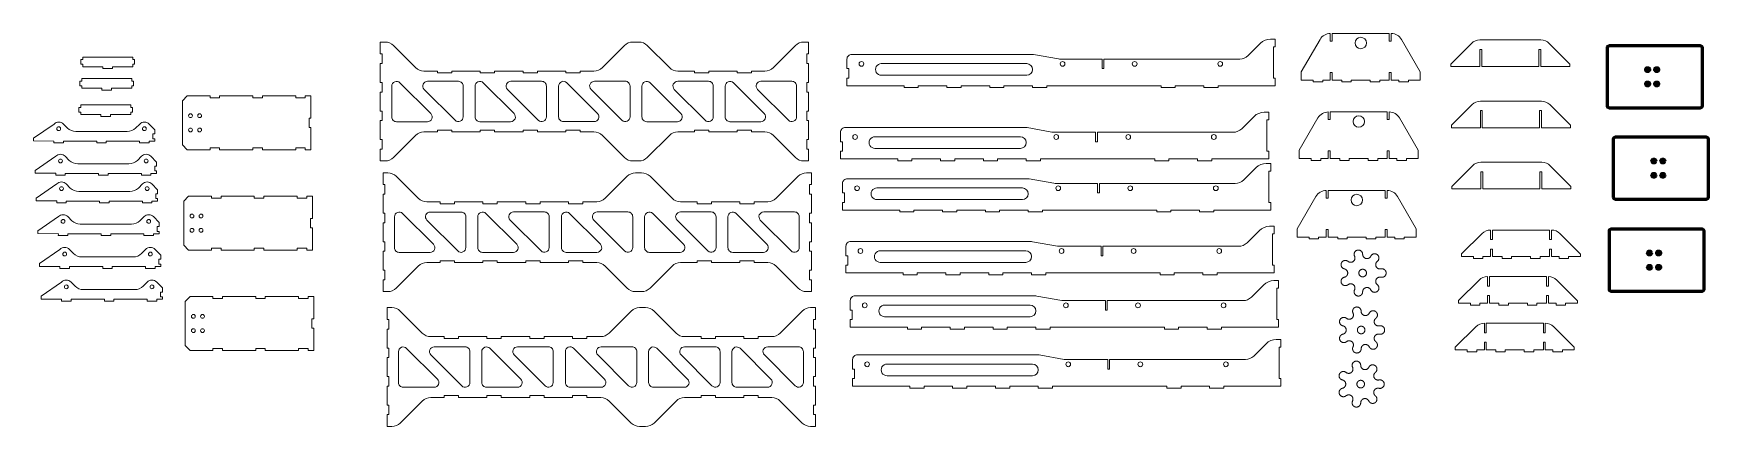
# Model space of a CAD drawing. Header units: millimetres. Extents: x -1370 to 2150, y -107 to 720.
import ezdxf

# ---------------------------------------------------------------- set-up
doc = ezdxf.new("R2010")
doc.units = ezdxf.units.MM
doc.header["$MEASUREMENT"] = 0
doc.layers.add('layer 1', color=7, linetype='Continuous')

msp = doc.modelspace()

# ---------------------------------------------------------------- linework, layer by layer
at = {"layer": 'layer 1', "color": 5, "lineweight": 9}
for points, knots in [([(1229.2953, 707.6555), (1229.2953, 707.6555), (1239.2953, 707.6555), (1239.2953, 707.6555), (1239.2953, 707.6555), (1239.2953, 707.6555), (1239.2953, 691.6555), (1239.2953, 691.6555), (1239.2953, 691.6555), (1239.2953, 691.6555), (1235.2953, 691.6555), (1235.2953, 691.6555), (1235.2953, 691.6555), (1235.2953, 691.6555), (1235.2953, 625.6555), (1235.2953, 625.6555), (1235.2953, 625.6555), (1235.2953, 625.6555), (1239.2953, 625.6555), (1239.2953, 625.6555), (1239.2953, 625.6555), (1239.2953, 625.6555), (1239.2953, 609.6555), (1239.2953, 609.6555), (1239.2953, 609.6555), (1239.2953, 609.6555), (1179.2953, 609.6555), (1179.2953, 609.6555), (1179.2953, 609.6555), (1179.2953, 609.6555), (1119.2953, 609.6555), (1119.2953, 609.6555), (1119.2953, 609.6555), (1119.2953, 609.6555), (1119.2953, 605.6555), (1119.2953, 605.6555), (1119.2953, 605.6555), (1119.2953, 605.6555), (1089.2953, 605.6555), (1089.2953, 605.6555), (1089.2953, 605.6555), (1089.2953, 605.6555), (1089.2953, 609.6555), (1089.2953, 609.6555), (1089.2953, 609.6555), (1089.2953, 609.6555), (1029.2953, 609.6555), (1029.2953, 609.6555), (1029.2953, 609.6555), (1029.2953, 609.6555), (1029.2953, 605.6555), (1029.2953, 605.6555), (1029.2953, 605.6555), (1029.2953, 605.6555), (999.2953, 605.6555), (999.2953, 605.6555), (999.2953, 605.6555), (999.2953, 605.6555), (999.2953, 609.6555), (999.2953, 609.6555), (999.2953, 609.6555), (999.2953, 609.6555), (759.2953, 609.6555), (759.2953, 609.6555), (759.2953, 609.6555), (759.2953, 609.6555), (759.2953, 605.6555), (759.2953, 605.6555), (759.2953, 605.6555), (759.2953, 605.6555), (729.2953, 605.6555), (729.2953, 605.6555), (729.2953, 605.6555), (729.2953, 605.6555), (729.2953, 609.6555), (729.2953, 609.6555), (729.2953, 609.6555), (729.2953, 609.6555), (669.2953, 609.6555), (669.2953, 609.6555), (669.2953, 609.6555), (669.2953, 609.6555), (669.2953, 605.6555), (669.2953, 605.6555), (669.2953, 605.6555), (669.2953, 605.6555), (639.2953, 605.6555), (639.2953, 605.6555), (639.2953, 605.6555), (639.2953, 605.6555), (639.2953, 609.6555), (639.2953, 609.6555), (639.2953, 609.6555), (639.2953, 609.6555), (579.2953, 609.6555), (579.2953, 609.6555), (579.2953, 609.6555), (579.2953, 609.6555), (579.2953, 605.6555), (579.2953, 605.6555), (579.2953, 605.6555), (579.2953, 605.6555), (549.2953, 605.6555), (549.2953, 605.6555), (549.2953, 605.6555), (549.2953, 605.6555), (549.2953, 609.6555), (549.2953, 609.6555), (549.2953, 609.6555), (549.2953, 609.6555), (489.2953, 609.6555), (489.2953, 609.6555), (489.2953, 609.6555), (489.2953, 609.6555), (489.2953, 605.6555), (489.2953, 605.6555), (489.2953, 605.6555), (489.2953, 605.6555), (459.2953, 605.6555), (459.2953, 605.6555), (459.2953, 605.6555), (459.2953, 605.6555), (459.2953, 609.6555), (459.2953, 609.6555), (459.2953, 609.6555), (459.2953, 609.6555), (339.2953, 609.6555), (339.2953, 609.6555), (339.2953, 609.6555), (339.2953, 609.6555), (339.2953, 625.6555), (339.2953, 625.6555), (339.2953, 625.6555), (339.2953, 625.6555), (343.2953, 625.6555), (343.2953, 625.6555), (343.2953, 625.6555), (343.2953, 625.6555), (343.2953, 645.6555), (343.2953, 645.6555), (343.2953, 645.6555), (343.2953, 645.6555), (339.2953, 645.6555), (339.2953, 645.6555), (339.2953, 645.6555), (339.2953, 645.6555), (339.2953, 665.6555), (339.2953, 665.6555), (339.2953, 665.6555), (339.2953, 668.3077), (340.3488, 670.8512), (342.2242, 672.7266), (342.2242, 672.7266), (344.0996, 674.6019), (346.6431, 675.6555), (349.2953, 675.6555), (349.2953, 675.6555), (349.2953, 675.6555), (727.1081, 675.6555), (727.1081, 675.6555), (727.1081, 675.6555), (728.5634, 675.6555), (730.016, 675.5284), (731.4493, 675.2757), (731.4493, 675.2757), (731.4493, 675.2757), (783.5422, 666.0903), (783.5422, 666.0903), (783.5422, 666.0903), (784.9764, 665.8374), (786.4301, 665.7103), (787.8864, 665.7105), (787.8864, 665.7105), (787.8864, 665.7105), (875.2953, 665.6915), (875.2953, 665.6915), (875.2953, 665.6915), (875.2953, 665.6915), (875.2953, 645.6619), (875.2953, 645.6619), (875.2953, 645.6619), (875.2953, 645.6619), (879.2953, 645.6619), (879.2953, 645.6619), (879.2953, 645.6619), (879.2953, 645.6619), (879.2953, 665.6619), (879.2953, 665.6619), (879.2953, 665.6619), (879.2953, 665.6619), (1164.5135, 665.6555), (1164.5135, 665.6555), (1164.5135, 665.6555), (1171.1439, 665.6555), (1177.5028, 668.2894), (1182.1912, 672.9778), (1182.1912, 672.9778), (1182.1912, 672.9778), (1208.0821, 698.8687), (1208.0821, 698.8687), (1208.0821, 698.8687), (1213.7082, 704.4948), (1221.3388, 707.6555), (1229.2953, 707.6555)], [0, 0, 0, 0, 0.019230769, 0.019230769, 0.019230769, 0.019230769, 0.038461538, 0.038461538, 0.038461538, 0.038461538, 0.057692308, 0.057692308, 0.057692308, 0.057692308, 0.076923077, 0.076923077, 0.076923077, 0.076923077, 0.096153846, 0.096153846, 0.096153846, 0.096153846, 0.115384615, 0.115384615, 0.115384615, 0.115384615, 0.134615385, 0.134615385, 0.134615385, 0.134615385, 0.153846154, 0.153846154, 0.153846154, 0.153846154, 0.173076923, 0.173076923, 0.173076923, 0.173076923, 0.192307692, 0.192307692, 0.192307692, 0.192307692, 0.211538462, 0.211538462, 0.211538462, 0.211538462, 0.230769231, 0.230769231, 0.230769231, 0.230769231, 0.25, 0.25, 0.25, 0.25, 0.269230769, 0.269230769, 0.269230769, 0.269230769, 0.288461538, 0.288461538, 0.288461538, 0.288461538, 0.307692308, 0.307692308, 0.307692308, 0.307692308, 0.326923077, 0.326923077, 0.326923077, 0.326923077, 0.346153846, 0.346153846, 0.346153846, 0.346153846, 0.365384615, 0.365384615, 0.365384615, 0.365384615, 0.384615385, 0.384615385, 0.384615385, 0.384615385, 0.403846154, 0.403846154, 0.403846154, 0.403846154, 0.423076923, 0.423076923, 0.423076923, 0.423076923, 0.442307692, 0.442307692, 0.442307692, 0.442307692, 0.461538462, 0.461538462, 0.461538462, 0.461538462, 0.480769231, 0.480769231, 0.480769231, 0.480769231, 0.5, 0.5, 0.5, 0.5, 0.519230769, 0.519230769, 0.519230769, 0.519230769, 0.538461538, 0.538461538, 0.538461538, 0.538461538, 0.557692308, 0.557692308, 0.557692308, 0.557692308, 0.576923077, 0.576923077, 0.576923077, 0.576923077, 0.596153846, 0.596153846, 0.596153846, 0.596153846, 0.615384615, 0.615384615, 0.615384615, 0.615384615, 0.634615385, 0.634615385, 0.634615385, 0.634615385, 0.653846154, 0.653846154, 0.653846154, 0.653846154, 0.673076923, 0.673076923, 0.673076923, 0.673076923, 0.692307692, 0.692307692, 0.692307692, 0.692307692, 0.711538462, 0.711538462, 0.711538462, 0.711538462, 0.730769231, 0.730769231, 0.730769231, 0.730769231, 0.75, 0.75, 0.75, 0.75, 0.769230769, 0.769230769, 0.769230769, 0.769230769, 0.788461538, 0.788461538, 0.788461538, 0.788461538, 0.807692308, 0.807692308, 0.807692308, 0.807692308, 0.826923077, 0.826923077, 0.826923077, 0.826923077, 0.846153846, 0.846153846, 0.846153846, 0.846153846, 0.865384615, 0.865384615, 0.865384615, 0.865384615, 0.884615385, 0.884615385, 0.884615385, 0.884615385, 0.903846154, 0.903846154, 0.903846154, 0.903846154, 0.923076923, 0.923076923, 0.923076923, 0.923076923, 0.942307692, 0.942307692, 0.942307692, 0.942307692, 0.961538462, 0.961538462, 0.961538462, 0.961538462, 1, 1, 1, 1]), ([(1293.9334, 638.9369), (1293.9334, 638.9369), (1293.9334, 621.592), (1293.9334, 621.592), (1293.9334, 621.592), (1293.9334, 621.592), (1318.9334, 621.592), (1318.9334, 621.592), (1318.9334, 621.592), (1318.9334, 621.592), (1318.9334, 617.592), (1318.9334, 617.592), (1318.9334, 617.592), (1318.9334, 617.592), (1338.9334, 617.592), (1338.9334, 617.592), (1338.9334, 617.592), (1338.9334, 617.592), (1338.9334, 621.592), (1338.9334, 621.592), (1338.9334, 621.592), (1338.9334, 621.592), (1354.9334, 621.592), (1354.9334, 621.592), (1354.9334, 621.592), (1354.9334, 621.592), (1354.9334, 637.592), (1354.9334, 637.592), (1354.9334, 637.592), (1354.9334, 637.592), (1358.9334, 637.592), (1358.9334, 637.592), (1358.9334, 637.592), (1358.9334, 637.592), (1358.9334, 621.592), (1358.9334, 621.592), (1358.9334, 621.592), (1358.9334, 621.592), (1378.9334, 621.592), (1378.9334, 621.592), (1378.9334, 621.592), (1378.9334, 621.592), (1378.9334, 617.592), (1378.9334, 617.592), (1378.9334, 617.592), (1378.9334, 617.592), (1398.9334, 617.592), (1398.9334, 617.592), (1398.9334, 617.592), (1398.9334, 617.592), (1398.9334, 621.592), (1398.9334, 621.592), (1398.9334, 621.592), (1398.9334, 621.592), (1438.9334, 621.592), (1438.9334, 621.592), (1438.9334, 621.592), (1438.9334, 621.592), (1438.9334, 617.592), (1438.9334, 617.592), (1438.9334, 617.592), (1438.9334, 617.592), (1458.9334, 617.592), (1458.9334, 617.592), (1458.9334, 617.592), (1458.9334, 617.592), (1458.9334, 621.592), (1458.9334, 621.592), (1458.9334, 621.592), (1458.9334, 621.592), (1478.9334, 621.592), (1478.9334, 621.592), (1478.9334, 621.592), (1478.9334, 621.592), (1478.9334, 637.592), (1478.9334, 637.592), (1478.9334, 637.592), (1478.9334, 637.592), (1482.9334, 637.592), (1482.9334, 637.592), (1482.9334, 637.592), (1482.9334, 637.592), (1482.9334, 621.592), (1482.9334, 621.592), (1482.9334, 621.592), (1482.9334, 621.592), (1498.9334, 621.592), (1498.9334, 621.592), (1498.9334, 621.592), (1498.9334, 621.592), (1498.9334, 617.592), (1498.9334, 617.592), (1498.9334, 617.592), (1498.9334, 617.592), (1518.9334, 617.592), (1518.9334, 617.592), (1518.9334, 617.592), (1518.9334, 617.592), (1518.9334, 621.592), (1518.9334, 621.592), (1518.9334, 621.592), (1518.9334, 621.592), (1543.9334, 621.592), (1543.9334, 621.592), (1543.9334, 621.592), (1543.9334, 621.592), (1543.9334, 638.9369), (1543.9334, 638.9369), (1543.9334, 638.9369), (1543.9334, 638.9369), (1504.5841, 707.092), (1504.5841, 707.092), (1504.5841, 707.092), (1500.1183, 714.827), (1491.8651, 719.592), (1482.9334, 719.592), (1482.9334, 719.592), (1482.9334, 719.592), (1482.9334, 703.592), (1482.9334, 703.592), (1482.9334, 703.592), (1482.9334, 703.592), (1478.9334, 703.592), (1478.9334, 703.592), (1478.9334, 703.592), (1478.9334, 703.592), (1478.9334, 719.592), (1478.9334, 719.592), (1478.9334, 719.592), (1478.9334, 719.592), (1418.9334, 719.592), (1418.9334, 719.592), (1418.9334, 719.592), (1418.9334, 719.592), (1358.9334, 719.592), (1358.9334, 719.592), (1358.9334, 719.592), (1358.9334, 719.592), (1358.9334, 703.592), (1358.9334, 703.592), (1358.9334, 703.592), (1358.9334, 703.592), (1354.9334, 703.592), (1354.9334, 703.592), (1354.9334, 703.592), (1354.9334, 703.592), (1354.9334, 719.592), (1354.9334, 719.592), (1354.9334, 719.592), (1346.0018, 719.592), (1337.7486, 714.827), (1333.2828, 707.092), (1333.2828, 707.092), (1333.2828, 707.092), (1293.9334, 638.9369), (1293.9334, 638.9369)], [0, 0, 0, 0, 0.025, 0.025, 0.025, 0.025, 0.05, 0.05, 0.05, 0.05, 0.075, 0.075, 0.075, 0.075, 0.1, 0.1, 0.1, 0.1, 0.125, 0.125, 0.125, 0.125, 0.15, 0.15, 0.15, 0.15, 0.175, 0.175, 0.175, 0.175, 0.2, 0.2, 0.2, 0.2, 0.225, 0.225, 0.225, 0.225, 0.25, 0.25, 0.25, 0.25, 0.275, 0.275, 0.275, 0.275, 0.3, 0.3, 0.3, 0.3, 0.325, 0.325, 0.325, 0.325, 0.35, 0.35, 0.35, 0.35, 0.375, 0.375, 0.375, 0.375, 0.4, 0.4, 0.4, 0.4, 0.425, 0.425, 0.425, 0.425, 0.45, 0.45, 0.45, 0.45, 0.475, 0.475, 0.475, 0.475, 0.5, 0.5, 0.5, 0.5, 0.525, 0.525, 0.525, 0.525, 0.55, 0.55, 0.55, 0.55, 0.575, 0.575, 0.575, 0.575, 0.6, 0.6, 0.6, 0.6, 0.625, 0.625, 0.625, 0.625, 0.65, 0.65, 0.65, 0.65, 0.675, 0.675, 0.675, 0.675, 0.7, 0.7, 0.7, 0.7, 0.725, 0.725, 0.725, 0.725, 0.75, 0.75, 0.75, 0.75, 0.775, 0.775, 0.775, 0.775, 0.8, 0.8, 0.8, 0.8, 0.825, 0.825, 0.825, 0.825, 0.85, 0.85, 0.85, 0.85, 0.875, 0.875, 0.875, 0.875, 0.9, 0.9, 0.9, 0.9, 0.925, 0.925, 0.925, 0.925, 0.95, 0.95, 0.95, 0.95, 1, 1, 1, 1]), ([(1430.9334, 699.592), (1430.9334, 706.2194), (1425.5609, 711.592), (1418.9335, 711.592), (1418.9335, 711.592), (1412.3061, 711.592), (1406.9335, 706.2194), (1406.9334, 699.592), (1406.9334, 699.592), (1406.9334, 692.9646), (1412.306, 687.592), (1418.9334, 687.592), (1418.9334, 687.592), (1425.5608, 687.592), (1430.9334, 692.9646), (1430.9334, 699.5919), (1430.9334, 699.5919), (1430.9334, 699.5919), (1430.9334, 699.592), (1430.9334, 699.592)], [0, 0, 0, 0, 0.166666667, 0.166666667, 0.166666667, 0.166666667, 0.333333333, 0.333333333, 0.333333333, 0.333333333, 0.5, 0.5, 0.5, 0.5, 0.666666667, 0.666666667, 0.666666667, 0.666666667, 1, 1, 1, 1]), ([(1608.307, 649.9233), (1608.307, 649.9233), (1608.307, 655.2786), (1608.307, 655.2786), (1608.307, 655.2786), (1608.307, 655.2786), (1651.6293, 698.601), (1651.6293, 698.601), (1651.6293, 698.601), (1656.3177, 703.2894), (1662.6766, 705.9233), (1669.307, 705.9233), (1669.307, 705.9233), (1669.307, 705.9233), (1797.307, 705.9233), (1797.307, 705.9233), (1797.307, 705.9233), (1803.9374, 705.9233), (1810.2963, 703.2894), (1814.9847, 698.601), (1814.9847, 698.601), (1814.9847, 698.601), (1858.307, 655.2786), (1858.307, 655.2786), (1858.307, 655.2786), (1858.307, 655.2786), (1858.307, 649.9233), (1858.307, 649.9233), (1858.307, 649.9233), (1858.307, 649.9233), (1797.307, 649.9233), (1797.307, 649.9233), (1797.307, 649.9233), (1797.307, 649.9233), (1797.307, 685.9233), (1797.307, 685.9233), (1797.307, 685.9233), (1797.307, 685.9233), (1793.307, 685.9233), (1793.307, 685.9233), (1793.307, 685.9233), (1793.307, 685.9233), (1793.307, 649.9233), (1793.307, 649.9233), (1793.307, 649.9233), (1793.307, 649.9233), (1673.307, 649.9233), (1673.307, 649.9233), (1673.307, 649.9233), (1673.307, 649.9233), (1673.307, 685.9233), (1673.307, 685.9233), (1673.307, 685.9233), (1673.307, 685.9233), (1669.307, 685.9233), (1669.307, 685.9233), (1669.307, 685.9233), (1669.307, 685.9233), (1669.307, 649.9233), (1669.307, 649.9233), (1669.307, 649.9233), (1669.307, 649.9233), (1608.307, 649.9233), (1608.307, 649.9233)], [0, 0, 0, 0, 0.058823529, 0.058823529, 0.058823529, 0.058823529, 0.117647059, 0.117647059, 0.117647059, 0.117647059, 0.176470588, 0.176470588, 0.176470588, 0.176470588, 0.235294118, 0.235294118, 0.235294118, 0.235294118, 0.294117647, 0.294117647, 0.294117647, 0.294117647, 0.352941176, 0.352941176, 0.352941176, 0.352941176, 0.411764706, 0.411764706, 0.411764706, 0.411764706, 0.470588235, 0.470588235, 0.470588235, 0.470588235, 0.529411765, 0.529411765, 0.529411765, 0.529411765, 0.588235294, 0.588235294, 0.588235294, 0.588235294, 0.647058824, 0.647058824, 0.647058824, 0.647058824, 0.705882353, 0.705882353, 0.705882353, 0.705882353, 0.764705882, 0.764705882, 0.764705882, 0.764705882, 0.823529412, 0.823529412, 0.823529412, 0.823529412, 0.882352941, 0.882352941, 0.882352941, 0.882352941, 1, 1, 1, 1]), ([(-1161.3609, 649.7805), (-1161.3609, 649.7805), (-1203.8609, 649.7805), (-1203.8609, 649.7805), (-1203.8609, 649.7805), (-1203.8609, 649.7805), (-1203.8609, 645.7805), (-1203.8609, 645.7805), (-1203.8609, 645.7805), (-1203.8609, 645.7805), (-1223.8609, 645.7805), (-1223.8609, 645.7805), (-1223.8609, 645.7805), (-1223.8609, 645.7805), (-1223.8609, 649.7805), (-1223.8609, 649.7805), (-1223.8609, 649.7805), (-1223.8609, 649.7805), (-1266.3609, 649.7805), (-1266.3609, 649.7805), (-1266.3609, 649.7805), (-1266.3609, 649.7805), (-1266.3609, 654.7805), (-1266.3609, 654.7805), (-1266.3609, 654.7805), (-1266.3609, 654.7805), (-1270.3609, 654.7805), (-1270.3609, 654.7805), (-1270.3609, 654.7805), (-1270.3609, 654.7805), (-1270.3609, 664.7805), (-1270.3609, 664.7805), (-1270.3609, 664.7805), (-1270.3609, 664.7805), (-1266.3609, 664.7805), (-1266.3609, 664.7805), (-1266.3609, 664.7805), (-1266.3609, 664.7805), (-1266.3609, 669.7805), (-1266.3609, 669.7805), (-1266.3609, 669.7805), (-1266.3609, 669.7805), (-1161.3609, 669.7805), (-1161.3609, 669.7805), (-1161.3609, 669.7805), (-1161.3609, 669.7805), (-1161.3609, 664.7805), (-1161.3609, 664.7805), (-1161.3609, 664.7805), (-1161.3609, 664.7805), (-1157.3609, 664.7805), (-1157.3609, 664.7805), (-1157.3609, 664.7805), (-1157.3609, 664.7805), (-1157.3609, 654.7805), (-1157.3609, 654.7805), (-1157.3609, 654.7805), (-1157.3609, 654.7805), (-1161.3609, 654.7805), (-1161.3609, 654.7805), (-1161.3609, 654.7805), (-1161.3609, 654.7805), (-1161.3609, 649.7805), (-1161.3609, 649.7805)], [0, 0, 0, 0, 0.058823529, 0.058823529, 0.058823529, 0.058823529, 0.117647059, 0.117647059, 0.117647059, 0.117647059, 0.176470588, 0.176470588, 0.176470588, 0.176470588, 0.235294118, 0.235294118, 0.235294118, 0.235294118, 0.294117647, 0.294117647, 0.294117647, 0.294117647, 0.352941176, 0.352941176, 0.352941176, 0.352941176, 0.411764706, 0.411764706, 0.411764706, 0.411764706, 0.470588235, 0.470588235, 0.470588235, 0.470588235, 0.529411765, 0.529411765, 0.529411765, 0.529411765, 0.588235294, 0.588235294, 0.588235294, 0.588235294, 0.647058824, 0.647058824, 0.647058824, 0.647058824, 0.705882353, 0.705882353, 0.705882353, 0.705882353, 0.764705882, 0.764705882, 0.764705882, 0.764705882, 0.823529412, 0.823529412, 0.823529412, 0.823529412, 0.882352941, 0.882352941, 0.882352941, 0.882352941, 1, 1, 1, 1]), ([(-641.1797, 536.4928), (-641.1797, 536.4928), (-641.1797, 496.4928), (-641.1797, 496.4928), (-641.1797, 496.4928), (-641.1797, 496.4928), (-637.1797, 496.4928), (-637.1797, 496.4928), (-637.1797, 496.4928), (-637.1797, 496.4928), (-637.1797, 476.4928), (-637.1797, 476.4928), (-637.1797, 476.4928), (-637.1797, 476.4928), (-641.1797, 476.4928), (-641.1797, 476.4928), (-641.1797, 476.4928), (-641.1797, 476.4928), (-641.1797, 451.4928), (-641.1797, 451.4928), (-641.1797, 451.4928), (-641.1797, 451.4928), (-631.1797, 451.4928), (-631.1797, 451.4928), (-631.1797, 451.4928), (-624.5493, 451.4928), (-618.1904, 454.1267), (-613.502, 458.8151), (-613.502, 458.8151), (-613.502, 458.8151), (-567.1467, 505.1705), (-567.1467, 505.1705), (-567.1467, 505.1705), (-562.4583, 509.8589), (-556.0994, 512.4928), (-549.469, 512.4928), (-549.469, 512.4928), (-549.469, 512.4928), (-521.1797, 512.4928), (-521.1797, 512.4928), (-521.1797, 512.4928), (-521.1797, 512.4928), (-521.1797, 516.4928), (-521.1797, 516.4928), (-521.1797, 516.4928), (-521.1797, 516.4928), (-491.1797, 516.4928), (-491.1797, 516.4928), (-491.1797, 516.4928), (-491.1797, 516.4928), (-491.1797, 512.4928), (-491.1797, 512.4928), (-491.1797, 512.4928), (-491.1797, 512.4928), (-431.1797, 512.4928), (-431.1797, 512.4928), (-431.1797, 512.4928), (-431.1797, 512.4928), (-431.1797, 516.4928), (-431.1797, 516.4928), (-431.1797, 516.4928), (-431.1797, 516.4928), (-401.1797, 516.4928), (-401.1797, 516.4928), (-401.1797, 516.4928), (-401.1797, 516.4928), (-401.1797, 512.4928), (-401.1797, 512.4928), (-401.1797, 512.4928), (-401.1797, 512.4928), (-341.1797, 512.4928), (-341.1797, 512.4928), (-341.1797, 512.4928), (-341.1797, 512.4928), (-341.1797, 516.4928), (-341.1797, 516.4928), (-341.1797, 516.4928), (-341.1797, 516.4928), (-311.1797, 516.4928), (-311.1797, 516.4928), (-311.1797, 516.4928), (-311.1797, 516.4928), (-311.1797, 512.4928), (-311.1797, 512.4928), (-311.1797, 512.4928), (-311.1797, 512.4928), (-251.1797, 512.4928), (-251.1797, 512.4928), (-251.1797, 512.4928), (-251.1797, 512.4928), (-251.1797, 516.4928), (-251.1797, 516.4928), (-251.1797, 516.4928), (-251.1797, 516.4928), (-221.1797, 516.4928), (-221.1797, 516.4928), (-221.1797, 516.4928), (-221.1797, 516.4928), (-221.1797, 512.4928), (-221.1797, 512.4928), (-221.1797, 512.4928), (-221.1797, 512.4928), (-192.2317, 512.4928), (-192.2317, 512.4928), (-192.2317, 512.4928), (-185.6012, 512.4928), (-179.2424, 509.8589), (-174.554, 505.1705), (-174.554, 505.1705), (-174.554, 505.1705), (-128.1986, 458.8151), (-128.1986, 458.8151), (-128.1986, 458.8151), (-123.5102, 454.1267), (-117.1514, 451.4928), (-110.521, 451.4928), (-110.521, 451.4928), (-110.521, 451.4928), (-104.1836, 451.4928), (-104.1836, 451.4928), (-104.1836, 451.4928), (-104.1836, 451.4928), (-97.8462, 451.4928), (-97.8462, 451.4928), (-97.8462, 451.4928), (-91.2158, 451.4928), (-84.8569, 454.1267), (-80.1685, 458.8151), (-80.1685, 458.8151), (-80.1685, 458.8151), (-33.8132, 505.1705), (-33.8132, 505.1705), (-33.8132, 505.1705), (-29.1248, 509.8589), (-22.7659, 512.4928), (-16.1355, 512.4928), (-16.1355, 512.4928), (-16.1355, 512.4928), (18.8203, 512.4928), (18.8203, 512.4928), (18.8203, 512.4928), (18.8203, 512.4928), (18.8203, 516.4928), (18.8203, 516.4928), (18.8203, 516.4928), (18.8203, 516.4928), (48.8203, 516.4928), (48.8203, 516.4928), (48.8203, 516.4928), (48.8203, 516.4928), (48.8203, 512.4928), (48.8203, 512.4928), (48.8203, 512.4928), (48.8203, 512.4928), (108.8203, 512.4928), (108.8203, 512.4928), (108.8203, 512.4928), (108.8203, 512.4928), (108.8203, 516.4928), (108.8203, 516.4928), (108.8203, 516.4928), (108.8203, 516.4928), (138.8203, 516.4928), (138.8203, 516.4928), (138.8203, 516.4928), (138.8203, 516.4928), (138.8203, 512.4928), (138.8203, 512.4928), (138.8203, 512.4928), (138.8203, 512.4928), (167.1096, 512.4928), (167.1096, 512.4928), (167.1096, 512.4928), (173.7401, 512.4928), (180.0989, 509.8589), (184.7873, 505.1705), (184.7873, 505.1705), (184.7873, 505.1705), (231.1426, 458.8151), (231.1426, 458.8151), (231.1426, 458.8151), (235.8311, 454.1267), (242.1899, 451.4928), (248.8203, 451.4928), (248.8203, 451.4928), (248.8203, 451.4928), (258.8203, 451.4928), (258.8203, 451.4928), (258.8203, 451.4928), (258.8203, 451.4928), (258.8203, 476.4928), (258.8203, 476.4928), (258.8203, 476.4928), (258.8203, 476.4928), (254.8203, 476.4928), (254.8203, 476.4928), (254.8203, 476.4928), (254.8203, 476.4928), (254.8203, 496.4928), (254.8203, 496.4928), (254.8203, 496.4928), (254.8203, 496.4928), (258.8203, 496.4928), (258.8203, 496.4928), (258.8203, 496.4928), (258.8203, 496.4928), (258.8203, 536.4928), (258.8203, 536.4928), (258.8203, 536.4928), (258.8203, 536.4928), (254.8203, 536.4928), (254.8203, 536.4928), (254.8203, 536.4928), (254.8203, 536.4928), (254.8203, 556.4928), (254.8203, 556.4928), (254.8203, 556.4928), (254.8203, 556.4928), (258.8203, 556.4928), (258.8203, 556.4928), (258.8203, 556.4928), (258.8203, 556.4928), (258.8203, 596.4928), (258.8203, 596.4928), (258.8203, 596.4928), (258.8203, 596.4928), (254.8203, 596.4928), (254.8203, 596.4928), (254.8203, 596.4928), (254.8203, 596.4928), (254.8203, 616.4928), (254.8203, 616.4928), (254.8203, 616.4928), (254.8203, 616.4928), (258.8203, 616.4928), (258.8203, 616.4928), (258.8203, 616.4928), (258.8203, 616.4928), (258.8203, 656.4928), (258.8203, 656.4928), (258.8203, 656.4928), (258.8203, 656.4928), (254.8203, 656.4928), (254.8203, 656.4928), (254.8203, 656.4928), (254.8203, 656.4928), (254.8203, 676.4928), (254.8203, 676.4928), (254.8203, 676.4928), (254.8203, 676.4928), (258.8203, 676.4928), (258.8203, 676.4928), (258.8203, 676.4928), (258.8203, 676.4928), (258.8203, 701.4928), (258.8203, 701.4928), (258.8203, 701.4928), (258.8203, 701.4928), (248.8203, 701.4928), (248.8203, 701.4928), (248.8203, 701.4928), (242.1899, 701.4928), (235.8311, 698.8589), (231.1426, 694.1705), (231.1426, 694.1705), (231.1426, 694.1705), (184.7873, 647.8151), (184.7873, 647.8151), (184.7873, 647.8151), (180.0989, 643.1267), (173.7401, 640.4928), (167.1096, 640.4928), (167.1096, 640.4928), (167.1096, 640.4928), (138.8203, 640.4928), (138.8203, 640.4928), (138.8203, 640.4928), (138.8203, 640.4928), (138.8203, 636.4928), (138.8203, 636.4928), (138.8203, 636.4928), (138.8203, 636.4928), (108.8203, 636.4928), (108.8203, 636.4928), (108.8203, 636.4928), (108.8203, 636.4928), (108.8203, 640.4928), (108.8203, 640.4928), (108.8203, 640.4928), (108.8203, 640.4928), (48.8203, 640.4928), (48.8203, 640.4928), (48.8203, 640.4928), (48.8203, 640.4928), (48.8203, 636.4928), (48.8203, 636.4928), (48.8203, 636.4928), (48.8203, 636.4928), (18.8203, 636.4928), (18.8203, 636.4928), (18.8203, 636.4928), (18.8203, 636.4928), (18.8203, 640.4928), (18.8203, 640.4928), (18.8203, 640.4928), (18.8203, 640.4928), (-16.1355, 640.4928), (-16.1355, 640.4928), (-16.1355, 640.4928), (-22.7659, 640.4928), (-29.1248, 643.1267), (-33.8132, 647.8151), (-33.8132, 647.8151), (-33.8132, 647.8151), (-80.1685, 694.1705), (-80.1685, 694.1705), (-80.1685, 694.1705), (-84.8569, 698.8589), (-91.2158, 701.4928), (-97.8462, 701.4928), (-97.8462, 701.4928), (-97.8462, 701.4928), (-104.1836, 701.4928), (-104.1836, 701.4928), (-104.1836, 701.4928), (-104.1836, 701.4928), (-110.521, 701.4928), (-110.521, 701.4928), (-110.521, 701.4928), (-117.1514, 701.4928), (-123.5102, 698.8589), (-128.1986, 694.1705), (-128.1986, 694.1705), (-128.1986, 694.1705), (-174.554, 647.8151), (-174.554, 647.8151), (-174.554, 647.8151), (-179.2424, 643.1267), (-185.6012, 640.4928), (-192.2317, 640.4928), (-192.2317, 640.4928), (-192.2317, 640.4928), (-221.1797, 640.4928), (-221.1797, 640.4928), (-221.1797, 640.4928), (-221.1797, 640.4928), (-221.1797, 636.4928), (-221.1797, 636.4928), (-221.1797, 636.4928), (-221.1797, 636.4928), (-251.1797, 636.4928), (-251.1797, 636.4928), (-251.1797, 636.4928), (-251.1797, 636.4928), (-251.1797, 640.4928), (-251.1797, 640.4928), (-251.1797, 640.4928), (-251.1797, 640.4928), (-311.1797, 640.4928), (-311.1797, 640.4928), (-311.1797, 640.4928), (-311.1797, 640.4928), (-311.1797, 636.4928), (-311.1797, 636.4928), (-311.1797, 636.4928), (-311.1797, 636.4928), (-341.1797, 636.4928), (-341.1797, 636.4928), (-341.1797, 636.4928), (-341.1797, 636.4928), (-341.1797, 640.4928), (-341.1797, 640.4928), (-341.1797, 640.4928), (-341.1797, 640.4928), (-401.1797, 640.4928), (-401.1797, 640.4928), (-401.1797, 640.4928), (-401.1797, 640.4928), (-401.1797, 636.4928), (-401.1797, 636.4928), (-401.1797, 636.4928), (-401.1797, 636.4928), (-431.1797, 636.4928), (-431.1797, 636.4928), (-431.1797, 636.4928), (-431.1797, 636.4928), (-431.1797, 640.4928), (-431.1797, 640.4928), (-431.1797, 640.4928), (-431.1797, 640.4928), (-491.1797, 640.4928), (-491.1797, 640.4928), (-491.1797, 640.4928), (-491.1797, 640.4928), (-491.1797, 636.4928), (-491.1797, 636.4928), (-491.1797, 636.4928), (-491.1797, 636.4928), (-521.1797, 636.4928), (-521.1797, 636.4928), (-521.1797, 636.4928), (-521.1797, 636.4928), (-521.1797, 640.4928), (-521.1797, 640.4928), (-521.1797, 640.4928), (-521.1797, 640.4928), (-549.469, 640.4928), (-549.469, 640.4928), (-549.469, 640.4928), (-556.0994, 640.4928), (-562.4583, 643.1267), (-567.1467, 647.8151), (-567.1467, 647.8151), (-567.1467, 647.8151), (-613.502, 694.1705), (-613.502, 694.1705), (-613.502, 694.1705), (-618.1904, 698.8589), (-624.5493, 701.4928), (-631.1797, 701.4928), (-631.1797, 701.4928), (-631.1797, 701.4928), (-641.1797, 701.4928), (-641.1797, 701.4928), (-641.1797, 701.4928), (-641.1797, 701.4928), (-641.1797, 676.4928), (-641.1797, 676.4928), (-641.1797, 676.4928), (-641.1797, 676.4928), (-637.1797, 676.4928), (-637.1797, 676.4928), (-637.1797, 676.4928), (-637.1797, 676.4928), (-637.1797, 656.4928), (-637.1797, 656.4928), (-637.1797, 656.4928), (-637.1797, 656.4928), (-641.1797, 656.4928), (-641.1797, 656.4928), (-641.1797, 656.4928), (-641.1797, 656.4928), (-641.1797, 616.4928), (-641.1797, 616.4928), (-641.1797, 616.4928), (-641.1797, 616.4928), (-637.1797, 616.4928), (-637.1797, 616.4928), (-637.1797, 616.4928), (-637.1797, 616.4928), (-637.1797, 596.4928), (-637.1797, 596.4928), (-637.1797, 596.4928), (-637.1797, 596.4928), (-641.1797, 596.4928), (-641.1797, 596.4928), (-641.1797, 596.4928), (-641.1797, 596.4928), (-641.1797, 556.4928), (-641.1797, 556.4928), (-641.1797, 556.4928), (-641.1797, 556.4928), (-637.1797, 556.4928), (-637.1797, 556.4928), (-637.1797, 556.4928), (-637.1797, 556.4928), (-637.1797, 536.4928), (-637.1797, 536.4928), (-637.1797, 536.4928), (-637.1797, 536.4928), (-641.1797, 536.4928), (-641.1797, 536.4928)], [0, 0, 0, 0, 0.008403361, 0.008403361, 0.008403361, 0.008403361, 0.016806723, 0.016806723, 0.016806723, 0.016806723, 0.025210084, 0.025210084, 0.025210084, 0.025210084, 0.033613445, 0.033613445, 0.033613445, 0.033613445, 0.042016807, 0.042016807, 0.042016807, 0.042016807, 0.050420168, 0.050420168, 0.050420168, 0.050420168, 0.058823529, 0.058823529, 0.058823529, 0.058823529, 0.067226891, 0.067226891, 0.067226891, 0.067226891, 0.075630252, 0.075630252, 0.075630252, 0.075630252, 0.084033613, 0.084033613, 0.084033613, 0.084033613, 0.092436975, 0.092436975, 0.092436975, 0.092436975, 0.100840336, 0.100840336, 0.100840336, 0.100840336, 0.109243697, 0.109243697, 0.109243697, 0.109243697, 0.117647059, 0.117647059, 0.117647059, 0.117647059, 0.12605042, 0.12605042, 0.12605042, 0.12605042, 0.134453782, 0.134453782, 0.134453782, 0.134453782, 0.142857143, 0.142857143, 0.142857143, 0.142857143, 0.151260504, 0.151260504, 0.151260504, 0.151260504, 0.159663866, 0.159663866, 0.159663866, 0.159663866, 0.168067227, 0.168067227, 0.168067227, 0.168067227, 0.176470588, 0.176470588, 0.176470588, 0.176470588, 0.18487395, 0.18487395, 0.18487395, 0.18487395, 0.193277311, 0.193277311, 0.193277311, 0.193277311, 0.201680672, 0.201680672, 0.201680672, 0.201680672, 0.210084034, 0.210084034, 0.210084034, 0.210084034, 0.218487395, 0.218487395, 0.218487395, 0.218487395, 0.226890756, 0.226890756, 0.226890756, 0.226890756, 0.235294118, 0.235294118, 0.235294118, 0.235294118, 0.243697479, 0.243697479, 0.243697479, 0.243697479, 0.25210084, 0.25210084, 0.25210084, 0.25210084, 0.260504202, 0.260504202, 0.260504202, 0.260504202, 0.268907563, 0.268907563, 0.268907563, 0.268907563, 0.277310924, 0.277310924, 0.277310924, 0.277310924, 0.285714286, 0.285714286, 0.285714286, 0.285714286, 0.294117647, 0.294117647, 0.294117647, 0.294117647, 0.302521008, 0.302521008, 0.302521008, 0.302521008, 0.31092437, 0.31092437, 0.31092437, 0.31092437, 0.319327731, 0.319327731, 0.319327731, 0.319327731, 0.327731092, 0.327731092, 0.327731092, 0.327731092, 0.336134454, 0.336134454, 0.336134454, 0.336134454, 0.344537815, 0.344537815, 0.344537815, 0.344537815, 0.352941176, 0.352941176, 0.352941176, 0.352941176, 0.361344538, 0.361344538, 0.361344538, 0.361344538, 0.369747899, 0.369747899, 0.369747899, 0.369747899, 0.378151261, 0.378151261, 0.378151261, 0.378151261, 0.386554622, 0.386554622, 0.386554622, 0.386554622, 0.394957983, 0.394957983, 0.394957983, 0.394957983, 0.403361345, 0.403361345, 0.403361345, 0.403361345, 0.411764706, 0.411764706, 0.411764706, 0.411764706, 0.420168067, 0.420168067, 0.420168067, 0.420168067, 0.428571429, 0.428571429, 0.428571429, 0.428571429, 0.43697479, 0.43697479, 0.43697479, 0.43697479, 0.445378151, 0.445378151, 0.445378151, 0.445378151, 0.453781513, 0.453781513, 0.453781513, 0.453781513, 0.462184874, 0.462184874, 0.462184874, 0.462184874, 0.470588235, 0.470588235, 0.470588235, 0.470588235, 0.478991597, 0.478991597, 0.478991597, 0.478991597, 0.487394958, 0.487394958, 0.487394958, 0.487394958, 0.495798319, 0.495798319, 0.495798319, 0.495798319, 0.504201681, 0.504201681, 0.504201681, 0.504201681, 0.512605042, 0.512605042, 0.512605042, 0.512605042, 0.521008403, 0.521008403, 0.521008403, 0.521008403, 0.529411765, 0.529411765, 0.529411765, 0.529411765, 0.537815126, 0.537815126, 0.537815126, 0.537815126, 0.546218487, 0.546218487, 0.546218487, 0.546218487, 0.554621849, 0.554621849, 0.554621849, 0.554621849, 0.56302521, 0.56302521, 0.56302521, 0.56302521, 0.571428571, 0.571428571, 0.571428571, 0.571428571, 0.579831933, 0.579831933, 0.579831933, 0.579831933, 0.588235294, 0.588235294, 0.588235294, 0.588235294, 0.596638655, 0.596638655, 0.596638655, 0.596638655, 0.605042017, 0.605042017, 0.605042017, 0.605042017, 0.613445378, 0.613445378, 0.613445378, 0.613445378, 0.621848739, 0.621848739, 0.621848739, 0.621848739, 0.630252101, 0.630252101, 0.630252101, 0.630252101, 0.638655462, 0.638655462, 0.638655462, 0.638655462, 0.647058824, 0.647058824, 0.647058824, 0.647058824, 0.655462185, 0.655462185, 0.655462185, 0.655462185, 0.663865546, 0.663865546, 0.663865546, 0.663865546, 0.672268908, 0.672268908, 0.672268908, 0.672268908, 0.680672269, 0.680672269, 0.680672269, 0.680672269, 0.68907563, 0.68907563, 0.68907563, 0.68907563, 0.697478992, 0.697478992, 0.697478992, 0.697478992, 0.705882353, 0.705882353, 0.705882353, 0.705882353, 0.714285714, 0.714285714, 0.714285714, 0.714285714, 0.722689076, 0.722689076, 0.722689076, 0.722689076, 0.731092437, 0.731092437, 0.731092437, 0.731092437, 0.739495798, 0.739495798, 0.739495798, 0.739495798, 0.74789916, 0.74789916, 0.74789916, 0.74789916, 0.756302521, 0.756302521, 0.756302521, 0.756302521, 0.764705882, 0.764705882, 0.764705882, 0.764705882, 0.773109244, 0.773109244, 0.773109244, 0.773109244, 0.781512605, 0.781512605, 0.781512605, 0.781512605, 0.789915966, 0.789915966, 0.789915966, 0.789915966, 0.798319328, 0.798319328, 0.798319328, 0.798319328, 0.806722689, 0.806722689, 0.806722689, 0.806722689, 0.81512605, 0.81512605, 0.81512605, 0.81512605, 0.823529412, 0.823529412, 0.823529412, 0.823529412, 0.831932773, 0.831932773, 0.831932773, 0.831932773, 0.840336134, 0.840336134, 0.840336134, 0.840336134, 0.848739496, 0.848739496, 0.848739496, 0.848739496, 0.857142857, 0.857142857, 0.857142857, 0.857142857, 0.865546218, 0.865546218, 0.865546218, 0.865546218, 0.87394958, 0.87394958, 0.87394958, 0.87394958, 0.882352941, 0.882352941, 0.882352941, 0.882352941, 0.890756303, 0.890756303, 0.890756303, 0.890756303, 0.899159664, 0.899159664, 0.899159664, 0.899159664, 0.907563025, 0.907563025, 0.907563025, 0.907563025, 0.915966387, 0.915966387, 0.915966387, 0.915966387, 0.924369748, 0.924369748, 0.924369748, 0.924369748, 0.932773109, 0.932773109, 0.932773109, 0.932773109, 0.941176471, 0.941176471, 0.941176471, 0.941176471, 0.949579832, 0.949579832, 0.949579832, 0.949579832, 0.957983193, 0.957983193, 0.957983193, 0.957983193, 0.966386555, 0.966386555, 0.966386555, 0.966386555, 0.974789916, 0.974789916, 0.974789916, 0.974789916, 0.983193277, 0.983193277, 0.983193277, 0.983193277, 1, 1, 1, 1]), ([(374.7515, 655.6555), (374.7515, 658.4169), (372.513, 660.6555), (369.7515, 660.6555), (369.7515, 660.6555), (366.9901, 660.6555), (364.7515, 658.4169), (364.7515, 655.6555), (364.7515, 655.6555), (364.7515, 652.8941), (366.9901, 650.6555), (369.7515, 650.6555), (369.7515, 650.6555), (372.5129, 650.6555), (374.7515, 652.894), (374.7515, 655.6555)], [0, 0, 0, 0, 0.2, 0.2, 0.2, 0.2, 0.4, 0.4, 0.4, 0.4, 0.6, 0.6, 0.6, 0.6, 1, 1, 1, 1]), ([(717.0453, 656.1555), (723.8108, 656.1555), (729.2953, 650.6709), (729.2953, 643.9055), (729.2953, 643.9055), (729.2953, 637.14), (723.8107, 631.6555), (717.0453, 631.6555), (717.0453, 631.6555), (717.0453, 631.6555), (411.5453, 631.6555), (411.5453, 631.6555), (411.5453, 631.6555), (407.1688, 631.6555), (403.1247, 633.9903), (400.9365, 637.7805), (400.9365, 637.7805), (398.7482, 641.5707), (398.7482, 646.2403), (400.9365, 650.0305), (400.9365, 650.0305), (403.1247, 653.8207), (407.1688, 656.1555), (411.5453, 656.1555), (411.5453, 656.1555), (411.5453, 656.1555), (717.0453, 656.1555), (717.0453, 656.1555)], [0, 0, 0, 0, 0.125, 0.125, 0.125, 0.125, 0.25, 0.25, 0.25, 0.25, 0.375, 0.375, 0.375, 0.375, 0.5, 0.5, 0.5, 0.5, 0.625, 0.625, 0.625, 0.625, 0.75, 0.75, 0.75, 0.75, 1, 1, 1, 1]), ([(797.4244, 655.6555), (797.4244, 658.4169), (795.1858, 660.6555), (792.4244, 660.6555), (792.4244, 660.6555), (789.663, 660.6555), (787.4244, 658.4169), (787.4244, 655.6555), (787.4244, 655.6555), (787.4244, 652.8941), (789.6629, 650.6555), (792.4243, 650.6555), (792.4243, 650.6555), (795.1858, 650.6555), (797.4244, 652.894), (797.4244, 655.6555)], [0, 0, 0, 0, 0.2, 0.2, 0.2, 0.2, 0.4, 0.4, 0.4, 0.4, 0.6, 0.6, 0.6, 0.6, 1, 1, 1, 1]), ([(948.8468, 655.6555), (948.8468, 658.4169), (946.6083, 660.6555), (943.8469, 660.6555), (943.8469, 660.6555), (941.0854, 660.6555), (938.8469, 658.4169), (938.8468, 655.6555), (938.8468, 655.6555), (938.8468, 652.8941), (941.0854, 650.6555), (943.8468, 650.6555), (943.8468, 650.6555), (946.6082, 650.6555), (948.8468, 652.894), (948.8468, 655.6555)], [0, 0, 0, 0, 0.2, 0.2, 0.2, 0.2, 0.4, 0.4, 0.4, 0.4, 0.6, 0.6, 0.6, 0.6, 1, 1, 1, 1]), ([(1128.6157, 655.6555), (1128.6157, 658.4169), (1126.3771, 660.6555), (1123.6157, 660.6555), (1123.6157, 660.6555), (1120.8543, 660.6555), (1118.6157, 658.4169), (1118.6157, 655.6555), (1118.6157, 655.6555), (1118.6157, 652.8941), (1120.8543, 650.6555), (1123.6157, 650.6555), (1123.6157, 650.6555), (1126.3771, 650.6555), (1128.6157, 652.894), (1128.6157, 655.6555)], [0, 0, 0, 0, 0.2, 0.2, 0.2, 0.2, 0.4, 0.4, 0.4, 0.4, 0.6, 0.6, 0.6, 0.6, 1, 1, 1, 1]), ([(-1163.4776, 604.6305), (-1163.4776, 604.6305), (-1205.9776, 604.6305), (-1205.9776, 604.6305), (-1205.9776, 604.6305), (-1205.9776, 604.6305), (-1205.9776, 600.6305), (-1205.9776, 600.6305), (-1205.9776, 600.6305), (-1205.9776, 600.6305), (-1225.9776, 600.6305), (-1225.9776, 600.6305), (-1225.9776, 600.6305), (-1225.9776, 600.6305), (-1225.9776, 604.6305), (-1225.9776, 604.6305), (-1225.9776, 604.6305), (-1225.9776, 604.6305), (-1268.4776, 604.6305), (-1268.4776, 604.6305), (-1268.4776, 604.6305), (-1268.4776, 604.6305), (-1268.4776, 609.6305), (-1268.4776, 609.6305), (-1268.4776, 609.6305), (-1268.4776, 609.6305), (-1272.4776, 609.6305), (-1272.4776, 609.6305), (-1272.4776, 609.6305), (-1272.4776, 609.6305), (-1272.4776, 619.6305), (-1272.4776, 619.6305), (-1272.4776, 619.6305), (-1272.4776, 619.6305), (-1268.4776, 619.6305), (-1268.4776, 619.6305), (-1268.4776, 619.6305), (-1268.4776, 619.6305), (-1268.4776, 624.6305), (-1268.4776, 624.6305), (-1268.4776, 624.6305), (-1268.4776, 624.6305), (-1163.4776, 624.6305), (-1163.4776, 624.6305), (-1163.4776, 624.6305), (-1163.4776, 624.6305), (-1163.4776, 619.6305), (-1163.4776, 619.6305), (-1163.4776, 619.6305), (-1163.4776, 619.6305), (-1159.4776, 619.6305), (-1159.4776, 619.6305), (-1159.4776, 619.6305), (-1159.4776, 619.6305), (-1159.4776, 609.6305), (-1159.4776, 609.6305), (-1159.4776, 609.6305), (-1159.4776, 609.6305), (-1163.4776, 609.6305), (-1163.4776, 609.6305), (-1163.4776, 609.6305), (-1163.4776, 609.6305), (-1163.4776, 604.6305), (-1163.4776, 604.6305)], [0, 0, 0, 0, 0.058823529, 0.058823529, 0.058823529, 0.058823529, 0.117647059, 0.117647059, 0.117647059, 0.117647059, 0.176470588, 0.176470588, 0.176470588, 0.176470588, 0.235294118, 0.235294118, 0.235294118, 0.235294118, 0.294117647, 0.294117647, 0.294117647, 0.294117647, 0.352941176, 0.352941176, 0.352941176, 0.352941176, 0.411764706, 0.411764706, 0.411764706, 0.411764706, 0.470588235, 0.470588235, 0.470588235, 0.470588235, 0.529411765, 0.529411765, 0.529411765, 0.529411765, 0.588235294, 0.588235294, 0.588235294, 0.588235294, 0.647058824, 0.647058824, 0.647058824, 0.647058824, 0.705882353, 0.705882353, 0.705882353, 0.705882353, 0.764705882, 0.764705882, 0.764705882, 0.764705882, 0.823529412, 0.823529412, 0.823529412, 0.823529412, 0.882352941, 0.882352941, 0.882352941, 0.882352941, 1, 1, 1, 1]), ([(-617.1401, 608.8456), (-617.1401, 608.8456), (-617.1401, 543.9928), (-617.1401, 543.9928), (-617.1401, 543.9928), (-617.1401, 541.3406), (-616.0865, 538.7971), (-614.2112, 536.9217), (-614.2112, 536.9217), (-612.3358, 535.0464), (-609.7923, 533.9928), (-607.1401, 533.9928), (-607.1401, 533.9928), (-607.1401, 533.9928), (-542.2873, 533.9928), (-542.2873, 533.9928), (-542.2873, 533.9928), (-538.2427, 533.9928), (-534.5963, 536.4292), (-533.0485, 540.1659), (-533.0485, 540.1659), (-531.5007, 543.9027), (-532.3562, 548.2038), (-535.2162, 551.0638), (-535.2162, 551.0638), (-535.2162, 551.0638), (-600.069, 615.9167), (-600.069, 615.9167), (-600.069, 615.9167), (-602.929, 618.7767), (-607.2302, 619.6321), (-610.9669, 618.0844), (-610.9669, 618.0844), (-614.7036, 616.5366), (-617.1401, 612.8902), (-617.1401, 608.8456)], [0, 0, 0, 0, 0.1, 0.1, 0.1, 0.1, 0.2, 0.2, 0.2, 0.2, 0.3, 0.3, 0.3, 0.3, 0.4, 0.4, 0.4, 0.4, 0.5, 0.5, 0.5, 0.5, 0.6, 0.6, 0.6, 0.6, 0.7, 0.7, 0.7, 0.7, 0.8, 0.8, 0.8, 0.8, 1, 1, 1, 1]), ([(-541.9929, 618.9928), (-541.9929, 618.9928), (-477.1401, 618.9928), (-477.1401, 618.9928), (-477.1401, 618.9928), (-474.4879, 618.9928), (-471.9444, 617.9392), (-470.069, 616.0639), (-470.069, 616.0639), (-468.1937, 614.1885), (-467.1401, 611.645), (-467.1401, 608.9928), (-467.1401, 608.9928), (-467.1401, 608.9928), (-467.1401, 544.1399), (-467.1401, 544.1399), (-467.1401, 544.1399), (-467.1401, 540.0953), (-469.5765, 536.449), (-473.3133, 534.9012), (-473.3133, 534.9012), (-477.05, 533.3534), (-481.3512, 534.2089), (-484.2112, 537.0689), (-484.2112, 537.0689), (-484.2112, 537.0689), (-549.064, 601.9217), (-549.064, 601.9217), (-549.064, 601.9217), (-551.924, 604.7817), (-552.7794, 609.0829), (-551.2317, 612.8196), (-551.2317, 612.8196), (-549.6839, 616.5563), (-546.0375, 618.9928), (-541.9929, 618.9928)], [0, 0, 0, 0, 0.1, 0.1, 0.1, 0.1, 0.2, 0.2, 0.2, 0.2, 0.3, 0.3, 0.3, 0.3, 0.4, 0.4, 0.4, 0.4, 0.5, 0.5, 0.5, 0.5, 0.6, 0.6, 0.6, 0.6, 0.7, 0.7, 0.7, 0.7, 0.8, 0.8, 0.8, 0.8, 1, 1, 1, 1]), ([(-360.2162, 551.1374), (-360.2162, 551.1374), (-425.069, 615.9903), (-425.069, 615.9903), (-425.069, 615.9903), (-427.929, 618.8502), (-432.2302, 619.7058), (-435.9669, 618.158), (-435.9669, 618.158), (-439.7037, 616.6102), (-442.1401, 612.9638), (-442.1401, 608.9192), (-442.1401, 608.9192), (-442.1401, 608.9192), (-442.1401, 544.0664), (-442.1401, 544.0664), (-442.1401, 544.0664), (-442.1401, 541.4142), (-441.0865, 538.8707), (-439.2112, 536.9953), (-439.2112, 536.9953), (-437.3358, 535.12), (-434.7923, 534.0664), (-432.1401, 534.0664), (-432.1401, 534.0664), (-432.1401, 534.0664), (-367.2873, 534.0664), (-367.2873, 534.0664), (-367.2873, 534.0664), (-363.2427, 534.0664), (-359.5962, 536.5028), (-358.0485, 540.2395), (-358.0485, 540.2395), (-356.5007, 543.9762), (-357.3562, 548.2774), (-360.2162, 551.1374)], [0, 0, 0, 0, 0.1, 0.1, 0.1, 0.1, 0.2, 0.2, 0.2, 0.2, 0.3, 0.3, 0.3, 0.3, 0.4, 0.4, 0.4, 0.4, 0.5, 0.5, 0.5, 0.5, 0.6, 0.6, 0.6, 0.6, 0.7, 0.7, 0.7, 0.7, 0.8, 0.8, 0.8, 0.8, 1, 1, 1, 1]), ([(-366.9929, 619.0664), (-366.9929, 619.0664), (-302.1401, 619.0664), (-302.1401, 619.0664), (-302.1401, 619.0664), (-299.4879, 619.0664), (-296.9444, 618.0128), (-295.069, 616.1375), (-295.069, 616.1375), (-293.1937, 614.2621), (-292.1401, 611.7186), (-292.1401, 609.0664), (-292.1401, 609.0664), (-292.1401, 609.0664), (-292.1401, 544.2135), (-292.1401, 544.2135), (-292.1401, 544.2135), (-292.1401, 540.1689), (-294.5765, 536.5226), (-298.3133, 534.9748), (-298.3133, 534.9748), (-302.05, 533.427), (-306.3512, 534.2825), (-309.2112, 537.1425), (-309.2112, 537.1425), (-309.2112, 537.1425), (-374.064, 601.9953), (-374.064, 601.9953), (-374.064, 601.9953), (-376.924, 604.8553), (-377.7794, 609.1565), (-376.2317, 612.8932), (-376.2317, 612.8932), (-374.6839, 616.6299), (-371.0375, 619.0664), (-366.9929, 619.0664)], [0, 0, 0, 0, 0.1, 0.1, 0.1, 0.1, 0.2, 0.2, 0.2, 0.2, 0.3, 0.3, 0.3, 0.3, 0.4, 0.4, 0.4, 0.4, 0.5, 0.5, 0.5, 0.5, 0.6, 0.6, 0.6, 0.6, 0.7, 0.7, 0.7, 0.7, 0.8, 0.8, 0.8, 0.8, 1, 1, 1, 1]), ([(-266.4828, 608.9928), (-266.4828, 608.9928), (-266.4828, 544.14), (-266.4828, 544.14), (-266.4828, 544.14), (-266.4828, 541.4878), (-265.4292, 538.9443), (-263.5539, 537.0689), (-263.5539, 537.0689), (-261.6785, 535.1935), (-259.135, 534.14), (-256.4828, 534.14), (-256.4828, 534.14), (-256.4828, 534.14), (-191.63, 534.14), (-191.63, 534.14), (-191.63, 534.14), (-187.5854, 534.14), (-183.939, 536.5764), (-182.3912, 540.3131), (-182.3912, 540.3131), (-180.8434, 544.0499), (-181.6989, 548.351), (-184.5589, 551.211), (-184.5589, 551.211), (-184.5589, 551.211), (-249.4117, 616.0639), (-249.4117, 616.0639), (-249.4117, 616.0639), (-252.2717, 618.9238), (-256.5729, 619.7793), (-260.3096, 618.2316), (-260.3096, 618.2316), (-264.0463, 616.6838), (-266.4828, 613.0374), (-266.4828, 608.9928)], [0, 0, 0, 0, 0.1, 0.1, 0.1, 0.1, 0.2, 0.2, 0.2, 0.2, 0.3, 0.3, 0.3, 0.3, 0.4, 0.4, 0.4, 0.4, 0.5, 0.5, 0.5, 0.5, 0.6, 0.6, 0.6, 0.6, 0.7, 0.7, 0.7, 0.7, 0.8, 0.8, 0.8, 0.8, 1, 1, 1, 1]), ([(-198.4067, 602.0689), (-198.4067, 602.0689), (-133.5539, 537.2161), (-133.5539, 537.2161), (-133.5539, 537.2161), (-130.6939, 534.3561), (-126.3927, 533.5006), (-122.656, 535.0484), (-122.656, 535.0484), (-118.9193, 536.5962), (-116.4828, 540.2425), (-116.4828, 544.2871), (-116.4828, 544.2871), (-116.4828, 544.2871), (-116.4828, 609.14), (-116.4828, 609.14), (-116.4828, 609.14), (-116.4828, 611.7921), (-117.5364, 614.3357), (-119.4117, 616.211), (-119.4117, 616.211), (-121.2871, 618.0864), (-123.8306, 619.14), (-126.4828, 619.14), (-126.4828, 619.14), (-126.4828, 619.14), (-191.3356, 619.14), (-191.3356, 619.14), (-191.3356, 619.14), (-195.3802, 619.14), (-199.0266, 616.7035), (-200.5744, 612.9668), (-200.5744, 612.9668), (-202.1221, 609.2301), (-201.2667, 604.9289), (-198.4067, 602.0689)], [0, 0, 0, 0, 0.1, 0.1, 0.1, 0.1, 0.2, 0.2, 0.2, 0.2, 0.3, 0.3, 0.3, 0.3, 0.4, 0.4, 0.4, 0.4, 0.5, 0.5, 0.5, 0.5, 0.6, 0.6, 0.6, 0.6, 0.7, 0.7, 0.7, 0.7, 0.8, 0.8, 0.8, 0.8, 1, 1, 1, 1]), ([(-81.4828, 534.0664), (-81.4828, 534.0664), (-16.63, 534.0664), (-16.63, 534.0664), (-16.63, 534.0664), (-12.5854, 534.0664), (-8.939, 536.5028), (-7.3912, 540.2395), (-7.3912, 540.2395), (-5.8434, 543.9763), (-6.6989, 548.2774), (-9.5589, 551.1374), (-9.5589, 551.1374), (-9.5589, 551.1374), (-74.4117, 615.9903), (-74.4117, 615.9903), (-74.4117, 615.9903), (-77.2717, 618.8502), (-81.5729, 619.7058), (-85.3096, 618.158), (-85.3096, 618.158), (-89.0464, 616.6102), (-91.4828, 612.9638), (-91.4828, 608.9192), (-91.4828, 608.9192), (-91.4828, 608.9192), (-91.4828, 544.0664), (-91.4828, 544.0664), (-91.4828, 544.0664), (-91.4828, 541.4142), (-90.4292, 538.8706), (-88.5539, 536.9953), (-88.5539, 536.9953), (-86.6786, 535.12), (-84.135, 534.0664), (-81.4828, 534.0664)], [0, 0, 0, 0, 0.1, 0.1, 0.1, 0.1, 0.2, 0.2, 0.2, 0.2, 0.3, 0.3, 0.3, 0.3, 0.4, 0.4, 0.4, 0.4, 0.5, 0.5, 0.5, 0.5, 0.6, 0.6, 0.6, 0.6, 0.7, 0.7, 0.7, 0.7, 0.8, 0.8, 0.8, 0.8, 1, 1, 1, 1]), ([(-23.4067, 601.9953), (-23.4067, 601.9953), (41.4461, 537.1425), (41.4461, 537.1425), (41.4461, 537.1425), (44.3061, 534.2825), (48.6073, 533.427), (52.344, 534.9748), (52.344, 534.9748), (56.0807, 536.5226), (58.5172, 540.1689), (58.5172, 544.2135), (58.5172, 544.2135), (58.5172, 544.2135), (58.5172, 609.0664), (58.5172, 609.0664), (58.5172, 609.0664), (58.5172, 611.7186), (57.4636, 614.2621), (55.5883, 616.1375), (55.5883, 616.1375), (53.7129, 618.0128), (51.1694, 619.0664), (48.5172, 619.0664), (48.5172, 619.0664), (48.5172, 619.0664), (-16.3356, 619.0664), (-16.3356, 619.0664), (-16.3356, 619.0664), (-20.3802, 619.0664), (-24.0266, 616.6299), (-25.5744, 612.8932), (-25.5744, 612.8932), (-27.1221, 609.1565), (-26.2667, 604.8553), (-23.4067, 601.9953)], [0, 0, 0, 0, 0.1, 0.1, 0.1, 0.1, 0.2, 0.2, 0.2, 0.2, 0.3, 0.3, 0.3, 0.3, 0.4, 0.4, 0.4, 0.4, 0.5, 0.5, 0.5, 0.5, 0.6, 0.6, 0.6, 0.6, 0.7, 0.7, 0.7, 0.7, 0.8, 0.8, 0.8, 0.8, 1, 1, 1, 1]), ([(165.4411, 551.1374), (168.3011, 548.2774), (169.1566, 543.9763), (167.6088, 540.2395), (167.6088, 540.2395), (166.061, 536.5028), (162.4146, 534.0664), (158.37, 534.0664), (158.37, 534.0664), (158.37, 534.0664), (93.5172, 534.0664), (93.5172, 534.0664), (93.5172, 534.0664), (90.865, 534.0664), (88.3215, 535.12), (86.4461, 536.9953), (86.4461, 536.9953), (84.5708, 538.8707), (83.5172, 541.4142), (83.5172, 544.0664), (83.5172, 544.0664), (83.5172, 544.0664), (83.5172, 608.9192), (83.5172, 608.9192), (83.5172, 608.9192), (83.5172, 612.9638), (85.9536, 616.6102), (89.6904, 618.158), (89.6904, 618.158), (93.4271, 619.7058), (97.7283, 618.8502), (100.5883, 615.9903), (100.5883, 615.9903), (100.5883, 615.9903), (165.4411, 551.1374), (165.4411, 551.1374)], [0, 0, 0, 0, 0.1, 0.1, 0.1, 0.1, 0.2, 0.2, 0.2, 0.2, 0.3, 0.3, 0.3, 0.3, 0.4, 0.4, 0.4, 0.4, 0.5, 0.5, 0.5, 0.5, 0.6, 0.6, 0.6, 0.6, 0.7, 0.7, 0.7, 0.7, 0.8, 0.8, 0.8, 0.8, 1, 1, 1, 1]), ([(216.4461, 537.1425), (216.4461, 537.1425), (151.5933, 601.9953), (151.5933, 601.9953), (151.5933, 601.9953), (148.7333, 604.8553), (147.8778, 609.1565), (149.4256, 612.8932), (149.4256, 612.8932), (150.9734, 616.63), (154.6198, 619.0664), (158.6644, 619.0664), (158.6644, 619.0664), (158.6644, 619.0664), (223.5172, 619.0664), (223.5172, 619.0664), (223.5172, 619.0664), (226.1694, 619.0664), (228.7129, 618.0128), (230.5883, 616.1375), (230.5883, 616.1375), (232.4636, 614.2621), (233.5172, 611.7186), (233.5172, 609.0664), (233.5172, 609.0664), (233.5172, 609.0664), (233.5172, 544.2135), (233.5172, 544.2135), (233.5172, 544.2135), (233.5172, 540.1689), (231.0807, 536.5225), (227.344, 534.9748), (227.344, 534.9748), (223.6073, 533.4271), (219.3061, 534.2825), (216.4461, 537.1425)], [0, 0, 0, 0, 0.1, 0.1, 0.1, 0.1, 0.2, 0.2, 0.2, 0.2, 0.3, 0.3, 0.3, 0.3, 0.4, 0.4, 0.4, 0.4, 0.5, 0.5, 0.5, 0.5, 0.6, 0.6, 0.6, 0.6, 0.7, 0.7, 0.7, 0.7, 0.8, 0.8, 0.8, 0.8, 1, 1, 1, 1]), ([(-1165.5942, 549.2388), (-1165.5942, 549.2388), (-1208.0942, 549.2388), (-1208.0942, 549.2388), (-1208.0942, 549.2388), (-1208.0942, 549.2388), (-1208.0942, 545.2388), (-1208.0942, 545.2388), (-1208.0942, 545.2388), (-1208.0942, 545.2388), (-1228.0942, 545.2388), (-1228.0942, 545.2388), (-1228.0942, 545.2388), (-1228.0942, 545.2388), (-1228.0942, 549.2388), (-1228.0942, 549.2388), (-1228.0942, 549.2388), (-1228.0942, 549.2388), (-1270.5942, 549.2388), (-1270.5942, 549.2388), (-1270.5942, 549.2388), (-1270.5942, 549.2388), (-1270.5942, 554.2388), (-1270.5942, 554.2388), (-1270.5942, 554.2388), (-1270.5942, 554.2388), (-1274.5942, 554.2388), (-1274.5942, 554.2388), (-1274.5942, 554.2388), (-1274.5942, 554.2388), (-1274.5942, 564.2388), (-1274.5942, 564.2388), (-1274.5942, 564.2388), (-1274.5942, 564.2388), (-1270.5942, 564.2388), (-1270.5942, 564.2388), (-1270.5942, 564.2388), (-1270.5942, 564.2388), (-1270.5942, 569.2388), (-1270.5942, 569.2388), (-1270.5942, 569.2388), (-1270.5942, 569.2388), (-1165.5942, 569.2388), (-1165.5942, 569.2388), (-1165.5942, 569.2388), (-1165.5942, 569.2388), (-1165.5942, 564.2388), (-1165.5942, 564.2388), (-1165.5942, 564.2388), (-1165.5942, 564.2388), (-1161.5942, 564.2388), (-1161.5942, 564.2388), (-1161.5942, 564.2388), (-1161.5942, 564.2388), (-1161.5942, 554.2388), (-1161.5942, 554.2388), (-1161.5942, 554.2388), (-1161.5942, 554.2388), (-1165.5942, 554.2388), (-1165.5942, 554.2388), (-1165.5942, 554.2388), (-1165.5942, 554.2388), (-1165.5942, 549.2388), (-1165.5942, 549.2388)], [0, 0, 0, 0, 0.058823529, 0.058823529, 0.058823529, 0.058823529, 0.117647059, 0.117647059, 0.117647059, 0.117647059, 0.176470588, 0.176470588, 0.176470588, 0.176470588, 0.235294118, 0.235294118, 0.235294118, 0.235294118, 0.294117647, 0.294117647, 0.294117647, 0.294117647, 0.352941176, 0.352941176, 0.352941176, 0.352941176, 0.411764706, 0.411764706, 0.411764706, 0.411764706, 0.470588235, 0.470588235, 0.470588235, 0.470588235, 0.529411765, 0.529411765, 0.529411765, 0.529411765, 0.588235294, 0.588235294, 0.588235294, 0.588235294, 0.647058824, 0.647058824, 0.647058824, 0.647058824, 0.705882353, 0.705882353, 0.705882353, 0.705882353, 0.764705882, 0.764705882, 0.764705882, 0.764705882, 0.823529412, 0.823529412, 0.823529412, 0.823529412, 0.882352941, 0.882352941, 0.882352941, 0.882352941, 1, 1, 1, 1]), ([(-818.893, 475.2066), (-818.893, 475.2066), (-888.893, 475.2066), (-888.893, 475.2066), (-888.893, 475.2066), (-888.893, 475.2066), (-888.893, 479.2066), (-888.893, 479.2066), (-888.893, 479.2066), (-888.893, 479.2066), (-908.893, 479.2066), (-908.893, 479.2066), (-908.893, 479.2066), (-908.893, 479.2066), (-908.893, 475.2066), (-908.893, 475.2066), (-908.893, 475.2066), (-908.893, 475.2066), (-978.893, 475.2066), (-978.893, 475.2066), (-978.893, 475.2066), (-978.893, 475.2066), (-978.893, 479.2066), (-978.893, 479.2066), (-978.893, 479.2066), (-978.893, 479.2066), (-998.893, 479.2066), (-998.893, 479.2066), (-998.893, 479.2066), (-998.893, 479.2066), (-998.893, 475.2066), (-998.893, 475.2066), (-998.893, 475.2066), (-998.893, 475.2066), (-1046.893, 475.2066), (-1046.893, 475.2066), (-1046.893, 475.2066), (-1046.893, 475.2066), (-1056.893, 485.2066), (-1056.893, 485.2066), (-1056.893, 485.2066), (-1056.893, 485.2066), (-1056.893, 578.2066), (-1056.893, 578.2066), (-1056.893, 578.2066), (-1056.893, 578.2066), (-1046.893, 588.2066), (-1046.893, 588.2066), (-1046.893, 588.2066), (-1046.893, 588.2066), (-998.893, 588.2066), (-998.893, 588.2066), (-998.893, 588.2066), (-998.893, 588.2066), (-998.893, 584.2066), (-998.893, 584.2066), (-998.893, 584.2066), (-998.893, 584.2066), (-978.893, 584.2066), (-978.893, 584.2066), (-978.893, 584.2066), (-978.893, 584.2066), (-978.893, 588.2066), (-978.893, 588.2066), (-978.893, 588.2066), (-978.893, 588.2066), (-908.893, 588.2066), (-908.893, 588.2066), (-908.893, 588.2066), (-908.893, 588.2066), (-908.893, 584.2066), (-908.893, 584.2066), (-908.893, 584.2066), (-908.893, 584.2066), (-888.893, 584.2066), (-888.893, 584.2066), (-888.893, 584.2066), (-888.893, 584.2066), (-888.893, 588.2066), (-888.893, 588.2066), (-888.893, 588.2066), (-888.893, 588.2066), (-818.893, 588.2066), (-818.893, 588.2066), (-818.893, 588.2066), (-818.893, 588.2066), (-818.893, 584.2066), (-818.893, 584.2066), (-818.893, 584.2066), (-818.893, 584.2066), (-798.893, 584.2066), (-798.893, 584.2066), (-798.893, 584.2066), (-798.893, 584.2066), (-798.893, 588.2066), (-798.893, 588.2066), (-798.893, 588.2066), (-798.893, 588.2066), (-786.893, 588.2066), (-786.893, 588.2066), (-786.893, 588.2066), (-786.893, 588.2066), (-786.893, 541.7066), (-786.893, 541.7066), (-786.893, 541.7066), (-786.893, 541.7066), (-790.893, 541.7066), (-790.893, 541.7066), (-790.893, 541.7066), (-790.893, 541.7066), (-790.893, 521.7066), (-790.893, 521.7066), (-790.893, 521.7066), (-790.893, 521.7066), (-786.893, 521.7066), (-786.893, 521.7066), (-786.893, 521.7066), (-786.893, 521.7066), (-786.893, 475.2066), (-786.893, 475.2066), (-786.893, 475.2066), (-786.893, 475.2066), (-798.893, 475.2066), (-798.893, 475.2066), (-798.893, 475.2066), (-798.893, 475.2066), (-798.893, 479.2066), (-798.893, 479.2066), (-798.893, 479.2066), (-798.893, 479.2066), (-818.893, 479.2066), (-818.893, 479.2066), (-818.893, 479.2066), (-818.893, 479.2066), (-818.893, 475.2066), (-818.893, 475.2066)], [0, 0, 0, 0, 0.028571429, 0.028571429, 0.028571429, 0.028571429, 0.057142857, 0.057142857, 0.057142857, 0.057142857, 0.085714286, 0.085714286, 0.085714286, 0.085714286, 0.114285714, 0.114285714, 0.114285714, 0.114285714, 0.142857143, 0.142857143, 0.142857143, 0.142857143, 0.171428571, 0.171428571, 0.171428571, 0.171428571, 0.2, 0.2, 0.2, 0.2, 0.228571429, 0.228571429, 0.228571429, 0.228571429, 0.257142857, 0.257142857, 0.257142857, 0.257142857, 0.285714286, 0.285714286, 0.285714286, 0.285714286, 0.314285714, 0.314285714, 0.314285714, 0.314285714, 0.342857143, 0.342857143, 0.342857143, 0.342857143, 0.371428571, 0.371428571, 0.371428571, 0.371428571, 0.4, 0.4, 0.4, 0.4, 0.428571429, 0.428571429, 0.428571429, 0.428571429, 0.457142857, 0.457142857, 0.457142857, 0.457142857, 0.485714286, 0.485714286, 0.485714286, 0.485714286, 0.514285714, 0.514285714, 0.514285714, 0.514285714, 0.542857143, 0.542857143, 0.542857143, 0.542857143, 0.571428571, 0.571428571, 0.571428571, 0.571428571, 0.6, 0.6, 0.6, 0.6, 0.628571429, 0.628571429, 0.628571429, 0.628571429, 0.657142857, 0.657142857, 0.657142857, 0.657142857, 0.685714286, 0.685714286, 0.685714286, 0.685714286, 0.714285714, 0.714285714, 0.714285714, 0.714285714, 0.742857143, 0.742857143, 0.742857143, 0.742857143, 0.771428571, 0.771428571, 0.771428571, 0.771428571, 0.8, 0.8, 0.8, 0.8, 0.828571429, 0.828571429, 0.828571429, 0.828571429, 0.857142857, 0.857142857, 0.857142857, 0.857142857, 0.885714286, 0.885714286, 0.885714286, 0.885714286, 0.914285714, 0.914285714, 0.914285714, 0.914285714, 0.942857143, 0.942857143, 0.942857143, 0.942857143, 1, 1, 1, 1]), ([(1609.3353, 521.29), (1609.3353, 521.29), (1609.3353, 526.6453), (1609.3353, 526.6453), (1609.3353, 526.6453), (1609.3353, 526.6453), (1652.6576, 569.9677), (1652.6576, 569.9677), (1652.6576, 569.9677), (1657.346, 574.6561), (1663.7049, 577.29), (1670.3353, 577.29), (1670.3353, 577.29), (1670.3353, 577.29), (1798.3353, 577.29), (1798.3353, 577.29), (1798.3353, 577.29), (1804.9657, 577.29), (1811.3246, 574.6561), (1816.013, 569.9677), (1816.013, 569.9677), (1816.013, 569.9677), (1859.3353, 526.6453), (1859.3353, 526.6453), (1859.3353, 526.6453), (1859.3353, 526.6453), (1859.3353, 521.29), (1859.3353, 521.29), (1859.3353, 521.29), (1859.3353, 521.29), (1798.3353, 521.29), (1798.3353, 521.29), (1798.3353, 521.29), (1798.3353, 521.29), (1798.3353, 557.29), (1798.3353, 557.29), (1798.3353, 557.29), (1798.3353, 557.29), (1794.3353, 557.29), (1794.3353, 557.29), (1794.3353, 557.29), (1794.3353, 557.29), (1794.3353, 521.29), (1794.3353, 521.29), (1794.3353, 521.29), (1794.3353, 521.29), (1674.3353, 521.29), (1674.3353, 521.29), (1674.3353, 521.29), (1674.3353, 521.29), (1674.3353, 557.29), (1674.3353, 557.29), (1674.3353, 557.29), (1674.3353, 557.29), (1670.3353, 557.29), (1670.3353, 557.29), (1670.3353, 557.29), (1670.3353, 557.29), (1670.3353, 521.29), (1670.3353, 521.29), (1670.3353, 521.29), (1670.3353, 521.29), (1609.3353, 521.29), (1609.3353, 521.29)], [0, 0, 0, 0, 0.058823529, 0.058823529, 0.058823529, 0.058823529, 0.117647059, 0.117647059, 0.117647059, 0.117647059, 0.176470588, 0.176470588, 0.176470588, 0.176470588, 0.235294118, 0.235294118, 0.235294118, 0.235294118, 0.294117647, 0.294117647, 0.294117647, 0.294117647, 0.352941176, 0.352941176, 0.352941176, 0.352941176, 0.411764706, 0.411764706, 0.411764706, 0.411764706, 0.470588235, 0.470588235, 0.470588235, 0.470588235, 0.529411765, 0.529411765, 0.529411765, 0.529411765, 0.588235294, 0.588235294, 0.588235294, 0.588235294, 0.647058824, 0.647058824, 0.647058824, 0.647058824, 0.705882353, 0.705882353, 0.705882353, 0.705882353, 0.764705882, 0.764705882, 0.764705882, 0.764705882, 0.823529412, 0.823529412, 0.823529412, 0.823529412, 0.882352941, 0.882352941, 0.882352941, 0.882352941, 1, 1, 1, 1]), ([(-1326.7801, 529.2076), (-1324.1546, 531.8331), (-1320.5936, 533.3081), (-1316.8806, 533.3081), (-1316.8806, 533.3081), (-1313.1676, 533.3081), (-1309.6067, 531.8331), (-1306.9811, 529.2076), (-1306.9811, 529.2076), (-1306.9811, 529.2076), (-1298.404, 520.6304), (-1298.404, 520.6304), (-1298.404, 520.6304), (-1293.7156, 515.942), (-1287.3567, 513.3081), (-1280.7263, 513.3081), (-1280.7263, 513.3081), (-1280.7263, 513.3081), (-1173.035, 513.3081), (-1173.035, 513.3081), (-1173.035, 513.3081), (-1166.4046, 513.3081), (-1160.0457, 515.942), (-1155.3573, 520.6304), (-1155.3573, 520.6304), (-1155.3573, 520.6304), (-1146.7801, 529.2076), (-1146.7801, 529.2076), (-1146.7801, 529.2076), (-1144.1546, 531.8331), (-1140.5936, 533.3081), (-1136.8806, 533.3081), (-1136.8806, 533.3081), (-1133.1676, 533.3081), (-1129.6067, 531.8331), (-1126.9811, 529.2076), (-1126.9811, 529.2076), (-1126.9811, 529.2076), (-1114.8806, 517.1071), (-1114.8806, 517.1071), (-1114.8806, 517.1071), (-1114.8806, 517.1071), (-1114.8806, 508.3081), (-1114.8806, 508.3081), (-1114.8806, 508.3081), (-1114.8806, 508.3081), (-1118.8806, 508.3081), (-1118.8806, 508.3081), (-1118.8806, 508.3081), (-1118.8806, 508.3081), (-1118.8806, 498.3081), (-1118.8806, 498.3081), (-1118.8806, 498.3081), (-1118.8806, 498.3081), (-1114.8806, 498.3081), (-1114.8806, 498.3081), (-1114.8806, 498.3081), (-1114.8806, 498.3081), (-1114.8806, 493.3081), (-1114.8806, 493.3081), (-1114.8806, 493.3081), (-1114.8806, 493.3081), (-1126.8806, 493.3081), (-1126.8806, 493.3081), (-1126.8806, 493.3081), (-1126.8806, 493.3081), (-1126.8806, 489.3081), (-1126.8806, 489.3081), (-1126.8806, 489.3081), (-1126.8806, 489.3081), (-1146.8806, 489.3081), (-1146.8806, 489.3081), (-1146.8806, 489.3081), (-1146.8806, 489.3081), (-1146.8806, 493.3081), (-1146.8806, 493.3081), (-1146.8806, 493.3081), (-1146.8806, 493.3081), (-1216.8806, 493.3081), (-1216.8806, 493.3081), (-1216.8806, 493.3081), (-1216.8806, 493.3081), (-1216.8806, 489.3081), (-1216.8806, 489.3081), (-1216.8806, 489.3081), (-1216.8806, 489.3081), (-1236.8806, 489.3081), (-1236.8806, 489.3081), (-1236.8806, 489.3081), (-1236.8806, 489.3081), (-1236.8806, 493.3081), (-1236.8806, 493.3081), (-1236.8806, 493.3081), (-1236.8806, 493.3081), (-1306.8806, 493.3081), (-1306.8806, 493.3081), (-1306.8806, 493.3081), (-1306.8806, 493.3081), (-1306.8806, 489.3081), (-1306.8806, 489.3081), (-1306.8806, 489.3081), (-1306.8806, 489.3081), (-1326.8806, 489.3081), (-1326.8806, 489.3081), (-1326.8806, 489.3081), (-1326.8806, 489.3081), (-1326.8391, 493.3894), (-1326.8391, 493.3894), (-1326.8391, 493.3894), (-1326.8391, 493.3894), (-1369.8806, 493.4708), (-1369.8806, 493.4708), (-1369.8806, 493.4708), (-1369.8806, 493.4708), (-1369.8806, 499.2879), (-1369.8806, 499.2879), (-1369.8806, 499.2879), (-1369.8806, 499.2879), (-1326.7801, 529.2076), (-1326.7801, 529.2076)], [0, 0, 0, 0, 0.032258065, 0.032258065, 0.032258065, 0.032258065, 0.064516129, 0.064516129, 0.064516129, 0.064516129, 0.096774194, 0.096774194, 0.096774194, 0.096774194, 0.129032258, 0.129032258, 0.129032258, 0.129032258, 0.161290323, 0.161290323, 0.161290323, 0.161290323, 0.193548387, 0.193548387, 0.193548387, 0.193548387, 0.225806452, 0.225806452, 0.225806452, 0.225806452, 0.258064516, 0.258064516, 0.258064516, 0.258064516, 0.290322581, 0.290322581, 0.290322581, 0.290322581, 0.322580645, 0.322580645, 0.322580645, 0.322580645, 0.35483871, 0.35483871, 0.35483871, 0.35483871, 0.387096774, 0.387096774, 0.387096774, 0.387096774, 0.419354839, 0.419354839, 0.419354839, 0.419354839, 0.451612903, 0.451612903, 0.451612903, 0.451612903, 0.483870968, 0.483870968, 0.483870968, 0.483870968, 0.516129032, 0.516129032, 0.516129032, 0.516129032, 0.548387097, 0.548387097, 0.548387097, 0.548387097, 0.580645161, 0.580645161, 0.580645161, 0.580645161, 0.612903226, 0.612903226, 0.612903226, 0.612903226, 0.64516129, 0.64516129, 0.64516129, 0.64516129, 0.677419355, 0.677419355, 0.677419355, 0.677419355, 0.709677419, 0.709677419, 0.709677419, 0.709677419, 0.741935484, 0.741935484, 0.741935484, 0.741935484, 0.774193548, 0.774193548, 0.774193548, 0.774193548, 0.806451613, 0.806451613, 0.806451613, 0.806451613, 0.838709677, 0.838709677, 0.838709677, 0.838709677, 0.870967742, 0.870967742, 0.870967742, 0.870967742, 0.903225806, 0.903225806, 0.903225806, 0.903225806, 0.935483871, 0.935483871, 0.935483871, 0.935483871, 1, 1, 1, 1]), ([(-1035.893, 546.7066), (-1035.893, 548.9157), (-1037.6838, 550.7066), (-1039.893, 550.7066), (-1039.893, 550.7066), (-1042.1021, 550.7066), (-1043.893, 548.9158), (-1043.893, 546.7067), (-1043.893, 546.7067), (-1043.893, 544.4975), (-1042.1021, 542.7066), (-1039.893, 542.7066), (-1039.893, 542.7066), (-1037.6838, 542.7066), (-1035.893, 544.4975), (-1035.893, 546.7066)], [0, 0, 0, 0, 0.2, 0.2, 0.2, 0.2, 0.4, 0.4, 0.4, 0.4, 0.6, 0.6, 0.6, 0.6, 1, 1, 1, 1]), ([(-1016.893, 546.7066), (-1016.893, 548.9157), (-1018.6838, 550.7066), (-1020.893, 550.7066), (-1020.893, 550.7066), (-1023.1021, 550.7066), (-1024.893, 548.9158), (-1024.893, 546.7067), (-1024.893, 546.7067), (-1024.893, 544.4975), (-1023.1021, 542.7066), (-1020.893, 542.7066), (-1020.893, 542.7066), (-1018.6838, 542.7066), (-1016.893, 544.4975), (-1016.893, 546.7066)], [0, 0, 0, 0, 0.2, 0.2, 0.2, 0.2, 0.4, 0.4, 0.4, 0.4, 0.6, 0.6, 0.6, 0.6, 1, 1, 1, 1]), ([(1215.8917, 553.8944), (1215.8917, 553.8944), (1225.8917, 553.8944), (1225.8917, 553.8944), (1225.8917, 553.8944), (1225.8917, 553.8944), (1225.8917, 537.8944), (1225.8917, 537.8944), (1225.8917, 537.8944), (1225.8917, 537.8944), (1221.8917, 537.8944), (1221.8917, 537.8944), (1221.8917, 537.8944), (1221.8917, 537.8944), (1221.8917, 471.8944), (1221.8917, 471.8944), (1221.8917, 471.8944), (1221.8917, 471.8944), (1225.8917, 471.8944), (1225.8917, 471.8944), (1225.8917, 471.8944), (1225.8917, 471.8944), (1225.8917, 455.8944), (1225.8917, 455.8944), (1225.8917, 455.8944), (1225.8917, 455.8944), (1165.8917, 455.8944), (1165.8917, 455.8944), (1165.8917, 455.8944), (1165.8917, 455.8944), (1105.8917, 455.8944), (1105.8917, 455.8944), (1105.8917, 455.8944), (1105.8917, 455.8944), (1105.8917, 451.8944), (1105.8917, 451.8944), (1105.8917, 451.8944), (1105.8917, 451.8944), (1075.8917, 451.8944), (1075.8917, 451.8944), (1075.8917, 451.8944), (1075.8917, 451.8944), (1075.8917, 455.8944), (1075.8917, 455.8944), (1075.8917, 455.8944), (1075.8917, 455.8944), (1015.8917, 455.8944), (1015.8917, 455.8944), (1015.8917, 455.8944), (1015.8917, 455.8944), (1015.8917, 451.8944), (1015.8917, 451.8944), (1015.8917, 451.8944), (1015.8917, 451.8944), (985.8917, 451.8944), (985.8917, 451.8944), (985.8917, 451.8944), (985.8917, 451.8944), (985.8917, 455.8944), (985.8917, 455.8944), (985.8917, 455.8944), (985.8917, 455.8944), (745.8917, 455.8944), (745.8917, 455.8944), (745.8917, 455.8944), (745.8917, 455.8944), (745.8917, 451.8944), (745.8917, 451.8944), (745.8917, 451.8944), (745.8917, 451.8944), (715.8917, 451.8944), (715.8917, 451.8944), (715.8917, 451.8944), (715.8917, 451.8944), (715.8917, 455.8944), (715.8917, 455.8944), (715.8917, 455.8944), (715.8917, 455.8944), (655.8917, 455.8944), (655.8917, 455.8944), (655.8917, 455.8944), (655.8917, 455.8944), (655.8917, 451.8944), (655.8917, 451.8944), (655.8917, 451.8944), (655.8917, 451.8944), (625.8917, 451.8944), (625.8917, 451.8944), (625.8917, 451.8944), (625.8917, 451.8944), (625.8917, 455.8944), (625.8917, 455.8944), (625.8917, 455.8944), (625.8917, 455.8944), (565.8917, 455.8944), (565.8917, 455.8944), (565.8917, 455.8944), (565.8917, 455.8944), (565.8917, 451.8944), (565.8917, 451.8944), (565.8917, 451.8944), (565.8917, 451.8944), (535.8917, 451.8944), (535.8917, 451.8944), (535.8917, 451.8944), (535.8917, 451.8944), (535.8917, 455.8944), (535.8917, 455.8944), (535.8917, 455.8944), (535.8917, 455.8944), (475.8917, 455.8944), (475.8917, 455.8944), (475.8917, 455.8944), (475.8917, 455.8944), (475.8917, 451.8944), (475.8917, 451.8944), (475.8917, 451.8944), (475.8917, 451.8944), (445.8917, 451.8944), (445.8917, 451.8944), (445.8917, 451.8944), (445.8917, 451.8944), (445.8917, 455.8944), (445.8917, 455.8944), (445.8917, 455.8944), (445.8917, 455.8944), (325.8917, 455.8944), (325.8917, 455.8944), (325.8917, 455.8944), (325.8917, 455.8944), (325.8917, 471.8944), (325.8917, 471.8944), (325.8917, 471.8944), (325.8917, 471.8944), (329.8917, 471.8944), (329.8917, 471.8944), (329.8917, 471.8944), (329.8917, 471.8944), (329.8917, 491.8944), (329.8917, 491.8944), (329.8917, 491.8944), (329.8917, 491.8944), (325.8917, 491.8944), (325.8917, 491.8944), (325.8917, 491.8944), (325.8917, 491.8944), (325.8917, 511.8944), (325.8917, 511.8944), (325.8917, 511.8944), (325.8917, 514.5466), (326.9452, 517.0901), (328.8206, 518.9655), (328.8206, 518.9655), (330.696, 520.8408), (333.2395, 521.8944), (335.8917, 521.8944), (335.8917, 521.8944), (335.8917, 521.8944), (713.7045, 521.8944), (713.7045, 521.8944), (713.7045, 521.8944), (715.1598, 521.8944), (716.6124, 521.7673), (718.0457, 521.5146), (718.0457, 521.5146), (718.0457, 521.5146), (770.1386, 512.3292), (770.1386, 512.3292), (770.1386, 512.3292), (771.5728, 512.0763), (773.0265, 511.9492), (774.4828, 511.9494), (774.4828, 511.9494), (774.4828, 511.9494), (861.8917, 511.9304), (861.8917, 511.9304), (861.8917, 511.9304), (861.8917, 511.9304), (861.8917, 491.9008), (861.8917, 491.9008), (861.8917, 491.9008), (861.8917, 491.9008), (865.8917, 491.9008), (865.8917, 491.9008), (865.8917, 491.9008), (865.8917, 491.9008), (865.8917, 511.9008), (865.8917, 511.9008), (865.8917, 511.9008), (865.8917, 511.9008), (1151.1099, 511.8944), (1151.1099, 511.8944), (1151.1099, 511.8944), (1157.7403, 511.8944), (1164.0992, 514.5283), (1168.7876, 519.2167), (1168.7876, 519.2167), (1168.7876, 519.2167), (1194.6785, 545.1076), (1194.6785, 545.1076), (1194.6785, 545.1076), (1200.3046, 550.7337), (1207.9352, 553.8944), (1215.8917, 553.8944)], [0, 0, 0, 0, 0.019230769, 0.019230769, 0.019230769, 0.019230769, 0.038461538, 0.038461538, 0.038461538, 0.038461538, 0.057692308, 0.057692308, 0.057692308, 0.057692308, 0.076923077, 0.076923077, 0.076923077, 0.076923077, 0.096153846, 0.096153846, 0.096153846, 0.096153846, 0.115384615, 0.115384615, 0.115384615, 0.115384615, 0.134615385, 0.134615385, 0.134615385, 0.134615385, 0.153846154, 0.153846154, 0.153846154, 0.153846154, 0.173076923, 0.173076923, 0.173076923, 0.173076923, 0.192307692, 0.192307692, 0.192307692, 0.192307692, 0.211538462, 0.211538462, 0.211538462, 0.211538462, 0.230769231, 0.230769231, 0.230769231, 0.230769231, 0.25, 0.25, 0.25, 0.25, 0.269230769, 0.269230769, 0.269230769, 0.269230769, 0.288461538, 0.288461538, 0.288461538, 0.288461538, 0.307692308, 0.307692308, 0.307692308, 0.307692308, 0.326923077, 0.326923077, 0.326923077, 0.326923077, 0.346153846, 0.346153846, 0.346153846, 0.346153846, 0.365384615, 0.365384615, 0.365384615, 0.365384615, 0.384615385, 0.384615385, 0.384615385, 0.384615385, 0.403846154, 0.403846154, 0.403846154, 0.403846154, 0.423076923, 0.423076923, 0.423076923, 0.423076923, 0.442307692, 0.442307692, 0.442307692, 0.442307692, 0.461538462, 0.461538462, 0.461538462, 0.461538462, 0.480769231, 0.480769231, 0.480769231, 0.480769231, 0.5, 0.5, 0.5, 0.5, 0.519230769, 0.519230769, 0.519230769, 0.519230769, 0.538461538, 0.538461538, 0.538461538, 0.538461538, 0.557692308, 0.557692308, 0.557692308, 0.557692308, 0.576923077, 0.576923077, 0.576923077, 0.576923077, 0.596153846, 0.596153846, 0.596153846, 0.596153846, 0.615384615, 0.615384615, 0.615384615, 0.615384615, 0.634615385, 0.634615385, 0.634615385, 0.634615385, 0.653846154, 0.653846154, 0.653846154, 0.653846154, 0.673076923, 0.673076923, 0.673076923, 0.673076923, 0.692307692, 0.692307692, 0.692307692, 0.692307692, 0.711538462, 0.711538462, 0.711538462, 0.711538462, 0.730769231, 0.730769231, 0.730769231, 0.730769231, 0.75, 0.75, 0.75, 0.75, 0.769230769, 0.769230769, 0.769230769, 0.769230769, 0.788461538, 0.788461538, 0.788461538, 0.788461538, 0.807692308, 0.807692308, 0.807692308, 0.807692308, 0.826923077, 0.826923077, 0.826923077, 0.826923077, 0.846153846, 0.846153846, 0.846153846, 0.846153846, 0.865384615, 0.865384615, 0.865384615, 0.865384615, 0.884615385, 0.884615385, 0.884615385, 0.884615385, 0.903846154, 0.903846154, 0.903846154, 0.903846154, 0.923076923, 0.923076923, 0.923076923, 0.923076923, 0.942307692, 0.942307692, 0.942307692, 0.942307692, 0.961538462, 0.961538462, 0.961538462, 0.961538462, 1, 1, 1, 1]), ([(1289.7001, 473.8368), (1289.7001, 473.8368), (1289.7001, 456.4919), (1289.7001, 456.4919), (1289.7001, 456.4919), (1289.7001, 456.4919), (1314.7001, 456.4919), (1314.7001, 456.4919), (1314.7001, 456.4919), (1314.7001, 456.4919), (1314.7001, 452.4919), (1314.7001, 452.4919), (1314.7001, 452.4919), (1314.7001, 452.4919), (1334.7001, 452.4919), (1334.7001, 452.4919), (1334.7001, 452.4919), (1334.7001, 452.4919), (1334.7001, 456.4919), (1334.7001, 456.4919), (1334.7001, 456.4919), (1334.7001, 456.4919), (1350.7001, 456.4919), (1350.7001, 456.4919), (1350.7001, 456.4919), (1350.7001, 456.4919), (1350.7001, 472.4919), (1350.7001, 472.4919), (1350.7001, 472.4919), (1350.7001, 472.4919), (1354.7001, 472.4919), (1354.7001, 472.4919), (1354.7001, 472.4919), (1354.7001, 472.4919), (1354.7001, 456.4919), (1354.7001, 456.4919), (1354.7001, 456.4919), (1354.7001, 456.4919), (1374.7001, 456.4919), (1374.7001, 456.4919), (1374.7001, 456.4919), (1374.7001, 456.4919), (1374.7001, 452.4919), (1374.7001, 452.4919), (1374.7001, 452.4919), (1374.7001, 452.4919), (1394.7001, 452.4919), (1394.7001, 452.4919), (1394.7001, 452.4919), (1394.7001, 452.4919), (1394.7001, 456.4919), (1394.7001, 456.4919), (1394.7001, 456.4919), (1394.7001, 456.4919), (1434.7001, 456.4919), (1434.7001, 456.4919), (1434.7001, 456.4919), (1434.7001, 456.4919), (1434.7001, 452.4919), (1434.7001, 452.4919), (1434.7001, 452.4919), (1434.7001, 452.4919), (1454.7001, 452.4919), (1454.7001, 452.4919), (1454.7001, 452.4919), (1454.7001, 452.4919), (1454.7001, 456.4919), (1454.7001, 456.4919), (1454.7001, 456.4919), (1454.7001, 456.4919), (1474.7001, 456.4919), (1474.7001, 456.4919), (1474.7001, 456.4919), (1474.7001, 456.4919), (1474.7001, 472.4919), (1474.7001, 472.4919), (1474.7001, 472.4919), (1474.7001, 472.4919), (1478.7001, 472.4919), (1478.7001, 472.4919), (1478.7001, 472.4919), (1478.7001, 472.4919), (1478.7001, 456.4919), (1478.7001, 456.4919), (1478.7001, 456.4919), (1478.7001, 456.4919), (1494.7001, 456.4919), (1494.7001, 456.4919), (1494.7001, 456.4919), (1494.7001, 456.4919), (1494.7001, 452.4919), (1494.7001, 452.4919), (1494.7001, 452.4919), (1494.7001, 452.4919), (1514.7001, 452.4919), (1514.7001, 452.4919), (1514.7001, 452.4919), (1514.7001, 452.4919), (1514.7001, 456.4919), (1514.7001, 456.4919), (1514.7001, 456.4919), (1514.7001, 456.4919), (1539.7001, 456.4919), (1539.7001, 456.4919), (1539.7001, 456.4919), (1539.7001, 456.4919), (1539.7001, 473.8368), (1539.7001, 473.8368), (1539.7001, 473.8368), (1539.7001, 473.8368), (1500.3508, 541.9919), (1500.3508, 541.9919), (1500.3508, 541.9919), (1495.885, 549.7269), (1487.6318, 554.4919), (1478.7001, 554.4919), (1478.7001, 554.4919), (1478.7001, 554.4919), (1478.7001, 538.4919), (1478.7001, 538.4919), (1478.7001, 538.4919), (1478.7001, 538.4919), (1474.7001, 538.4919), (1474.7001, 538.4919), (1474.7001, 538.4919), (1474.7001, 538.4919), (1474.7001, 554.4919), (1474.7001, 554.4919), (1474.7001, 554.4919), (1474.7001, 554.4919), (1414.7001, 554.4919), (1414.7001, 554.4919), (1414.7001, 554.4919), (1414.7001, 554.4919), (1354.7001, 554.4919), (1354.7001, 554.4919), (1354.7001, 554.4919), (1354.7001, 554.4919), (1354.7001, 538.4919), (1354.7001, 538.4919), (1354.7001, 538.4919), (1354.7001, 538.4919), (1350.7001, 538.4919), (1350.7001, 538.4919), (1350.7001, 538.4919), (1350.7001, 538.4919), (1350.7001, 554.4919), (1350.7001, 554.4919), (1350.7001, 554.4919), (1341.7685, 554.4919), (1333.5153, 549.7269), (1329.0495, 541.9919), (1329.0495, 541.9919), (1329.0495, 541.9919), (1289.7001, 473.8368), (1289.7001, 473.8368)], [0, 0, 0, 0, 0.025, 0.025, 0.025, 0.025, 0.05, 0.05, 0.05, 0.05, 0.075, 0.075, 0.075, 0.075, 0.1, 0.1, 0.1, 0.1, 0.125, 0.125, 0.125, 0.125, 0.15, 0.15, 0.15, 0.15, 0.175, 0.175, 0.175, 0.175, 0.2, 0.2, 0.2, 0.2, 0.225, 0.225, 0.225, 0.225, 0.25, 0.25, 0.25, 0.25, 0.275, 0.275, 0.275, 0.275, 0.3, 0.3, 0.3, 0.3, 0.325, 0.325, 0.325, 0.325, 0.35, 0.35, 0.35, 0.35, 0.375, 0.375, 0.375, 0.375, 0.4, 0.4, 0.4, 0.4, 0.425, 0.425, 0.425, 0.425, 0.45, 0.45, 0.45, 0.45, 0.475, 0.475, 0.475, 0.475, 0.5, 0.5, 0.5, 0.5, 0.525, 0.525, 0.525, 0.525, 0.55, 0.55, 0.55, 0.55, 0.575, 0.575, 0.575, 0.575, 0.6, 0.6, 0.6, 0.6, 0.625, 0.625, 0.625, 0.625, 0.65, 0.65, 0.65, 0.65, 0.675, 0.675, 0.675, 0.675, 0.7, 0.7, 0.7, 0.7, 0.725, 0.725, 0.725, 0.725, 0.75, 0.75, 0.75, 0.75, 0.775, 0.775, 0.775, 0.775, 0.8, 0.8, 0.8, 0.8, 0.825, 0.825, 0.825, 0.825, 0.85, 0.85, 0.85, 0.85, 0.875, 0.875, 0.875, 0.875, 0.9, 0.9, 0.9, 0.9, 0.925, 0.925, 0.925, 0.925, 0.95, 0.95, 0.95, 0.95, 1, 1, 1, 1]), ([(1426.7001, 534.4919), (1426.7001, 541.1193), (1421.3276, 546.4919), (1414.7002, 546.4919), (1414.7002, 546.4919), (1408.0728, 546.4919), (1402.7002, 541.1193), (1402.7001, 534.4919), (1402.7001, 534.4919), (1402.7001, 527.8645), (1408.0727, 522.4919), (1414.7001, 522.4919), (1414.7001, 522.4919), (1421.3275, 522.4919), (1426.7001, 527.8645), (1426.7001, 534.4918), (1426.7001, 534.4918), (1426.7001, 534.4918), (1426.7001, 534.4919), (1426.7001, 534.4919)], [0, 0, 0, 0, 0.166666667, 0.166666667, 0.166666667, 0.166666667, 0.333333333, 0.333333333, 0.333333333, 0.333333333, 0.5, 0.5, 0.5, 0.5, 0.666666667, 0.666666667, 0.666666667, 0.666666667, 1, 1, 1, 1]), ([(-1312.8806, 519.3081), (-1312.8806, 521.5172), (-1314.6715, 523.3081), (-1316.8806, 523.3081), (-1316.8806, 523.3081), (-1319.0898, 523.3081), (-1320.8806, 521.5172), (-1320.8806, 519.3081), (-1320.8806, 519.3081), (-1320.8806, 517.099), (-1319.0898, 515.3081), (-1316.8807, 515.3081), (-1316.8807, 515.3081), (-1314.6715, 515.3081), (-1312.8807, 517.0989), (-1312.8806, 519.3081)], [0, 0, 0, 0, 0.2, 0.2, 0.2, 0.2, 0.4, 0.4, 0.4, 0.4, 0.6, 0.6, 0.6, 0.6, 1, 1, 1, 1]), ([(-1132.8806, 519.3081), (-1132.8806, 521.5172), (-1134.6715, 523.3081), (-1136.8806, 523.3081), (-1136.8806, 523.3081), (-1139.0898, 523.3081), (-1140.8806, 521.5172), (-1140.8806, 519.3081), (-1140.8806, 519.3081), (-1140.8806, 517.099), (-1139.0898, 515.3081), (-1136.8807, 515.3081), (-1136.8807, 515.3081), (-1134.6715, 515.3081), (-1132.8807, 517.0989), (-1132.8806, 519.3081)], [0, 0, 0, 0, 0.2, 0.2, 0.2, 0.2, 0.4, 0.4, 0.4, 0.4, 0.6, 0.6, 0.6, 0.6, 1, 1, 1, 1]), ([(-1035.893, 516.7066), (-1035.893, 518.9157), (-1037.6838, 520.7066), (-1039.893, 520.7066), (-1039.893, 520.7066), (-1042.1021, 520.7066), (-1043.893, 518.9158), (-1043.893, 516.7067), (-1043.893, 516.7067), (-1043.893, 514.4976), (-1042.1021, 512.7066), (-1039.893, 512.7066), (-1039.893, 512.7066), (-1037.6838, 512.7066), (-1035.893, 514.4975), (-1035.893, 516.7066)], [0, 0, 0, 0, 0.2, 0.2, 0.2, 0.2, 0.4, 0.4, 0.4, 0.4, 0.6, 0.6, 0.6, 0.6, 1, 1, 1, 1]), ([(-1016.893, 516.7066), (-1016.893, 518.9157), (-1018.6838, 520.7066), (-1020.893, 520.7066), (-1020.893, 520.7066), (-1023.1021, 520.7066), (-1024.893, 518.9158), (-1024.893, 516.7067), (-1024.893, 516.7067), (-1024.893, 514.4976), (-1023.1021, 512.7066), (-1020.893, 512.7066), (-1020.893, 512.7066), (-1018.6838, 512.7066), (-1016.893, 514.4975), (-1016.893, 516.7066)], [0, 0, 0, 0, 0.2, 0.2, 0.2, 0.2, 0.4, 0.4, 0.4, 0.4, 0.6, 0.6, 0.6, 0.6, 1, 1, 1, 1]), ([(361.3479, 501.8944), (361.3479, 504.6558), (359.1094, 506.8944), (356.3479, 506.8944), (356.3479, 506.8944), (353.5865, 506.8944), (351.3479, 504.6558), (351.3479, 501.8944), (351.3479, 501.8944), (351.3479, 499.133), (353.5865, 496.8944), (356.3479, 496.8944), (356.3479, 496.8944), (359.1093, 496.8944), (361.3479, 499.1329), (361.3479, 501.8944)], [0, 0, 0, 0, 0.2, 0.2, 0.2, 0.2, 0.4, 0.4, 0.4, 0.4, 0.6, 0.6, 0.6, 0.6, 1, 1, 1, 1]), ([(703.6417, 502.3944), (710.4072, 502.3944), (715.8917, 496.9098), (715.8917, 490.1444), (715.8917, 490.1444), (715.8917, 483.3789), (710.4071, 477.8944), (703.6417, 477.8944), (703.6417, 477.8944), (703.6417, 477.8944), (398.1417, 477.8944), (398.1417, 477.8944), (398.1417, 477.8944), (393.7652, 477.8944), (389.7211, 480.2292), (387.5329, 484.0194), (387.5329, 484.0194), (385.3446, 487.8096), (385.3446, 492.4792), (387.5329, 496.2694), (387.5329, 496.2694), (389.7211, 500.0596), (393.7652, 502.3944), (398.1417, 502.3944), (398.1417, 502.3944), (398.1417, 502.3944), (703.6417, 502.3944), (703.6417, 502.3944)], [0, 0, 0, 0, 0.125, 0.125, 0.125, 0.125, 0.25, 0.25, 0.25, 0.25, 0.375, 0.375, 0.375, 0.375, 0.5, 0.5, 0.5, 0.5, 0.625, 0.625, 0.625, 0.625, 0.75, 0.75, 0.75, 0.75, 1, 1, 1, 1]), ([(784.0208, 501.8944), (784.0208, 504.6558), (781.7822, 506.8944), (779.0208, 506.8944), (779.0208, 506.8944), (776.2594, 506.8944), (774.0208, 504.6558), (774.0208, 501.8944), (774.0208, 501.8944), (774.0208, 499.133), (776.2593, 496.8944), (779.0207, 496.8944), (779.0207, 496.8944), (781.7822, 496.8944), (784.0208, 499.1329), (784.0208, 501.8944)], [0, 0, 0, 0, 0.2, 0.2, 0.2, 0.2, 0.4, 0.4, 0.4, 0.4, 0.6, 0.6, 0.6, 0.6, 1, 1, 1, 1]), ([(935.4432, 501.8944), (935.4432, 504.6558), (933.2047, 506.8944), (930.4433, 506.8944), (930.4433, 506.8944), (927.6818, 506.8944), (925.4433, 504.6558), (925.4432, 501.8944), (925.4432, 501.8944), (925.4432, 499.133), (927.6818, 496.8944), (930.4432, 496.8944), (930.4432, 496.8944), (933.2046, 496.8944), (935.4432, 499.1329), (935.4432, 501.8944)], [0, 0, 0, 0, 0.2, 0.2, 0.2, 0.2, 0.4, 0.4, 0.4, 0.4, 0.6, 0.6, 0.6, 0.6, 1, 1, 1, 1]), ([(1115.2121, 501.8944), (1115.2121, 504.6558), (1112.9735, 506.8944), (1110.2121, 506.8944), (1110.2121, 506.8944), (1107.4507, 506.8944), (1105.2121, 504.6558), (1105.2121, 501.8944), (1105.2121, 501.8944), (1105.2121, 499.133), (1107.4507, 496.8944), (1110.2121, 496.8944), (1110.2121, 496.8944), (1112.9735, 496.8944), (1115.2121, 499.1329), (1115.2121, 501.8944)], [0, 0, 0, 0, 0.2, 0.2, 0.2, 0.2, 0.4, 0.4, 0.4, 0.4, 0.6, 0.6, 0.6, 0.6, 1, 1, 1, 1]), ([(-1323.1301, 461.3659), (-1320.5046, 463.9914), (-1316.9436, 465.4664), (-1313.2306, 465.4664), (-1313.2306, 465.4664), (-1309.5176, 465.4664), (-1305.9567, 463.9914), (-1303.3311, 461.3659), (-1303.3311, 461.3659), (-1303.3311, 461.3659), (-1294.754, 452.7887), (-1294.754, 452.7887), (-1294.754, 452.7887), (-1290.0656, 448.1003), (-1283.7067, 445.4664), (-1277.0763, 445.4664), (-1277.0763, 445.4664), (-1277.0763, 445.4664), (-1169.385, 445.4664), (-1169.385, 445.4664), (-1169.385, 445.4664), (-1162.7546, 445.4664), (-1156.3957, 448.1003), (-1151.7073, 452.7887), (-1151.7073, 452.7887), (-1151.7073, 452.7887), (-1143.1301, 461.3659), (-1143.1301, 461.3659), (-1143.1301, 461.3659), (-1140.5046, 463.9914), (-1136.9436, 465.4664), (-1133.2306, 465.4664), (-1133.2306, 465.4664), (-1129.5176, 465.4664), (-1125.9567, 463.9914), (-1123.3311, 461.3659), (-1123.3311, 461.3659), (-1123.3311, 461.3659), (-1111.2306, 449.2654), (-1111.2306, 449.2654), (-1111.2306, 449.2654), (-1111.2306, 449.2654), (-1111.2306, 440.4664), (-1111.2306, 440.4664), (-1111.2306, 440.4664), (-1111.2306, 440.4664), (-1115.2306, 440.4664), (-1115.2306, 440.4664), (-1115.2306, 440.4664), (-1115.2306, 440.4664), (-1115.2306, 430.4664), (-1115.2306, 430.4664), (-1115.2306, 430.4664), (-1115.2306, 430.4664), (-1111.2306, 430.4664), (-1111.2306, 430.4664), (-1111.2306, 430.4664), (-1111.2306, 430.4664), (-1111.2306, 425.4664), (-1111.2306, 425.4664), (-1111.2306, 425.4664), (-1111.2306, 425.4664), (-1123.2306, 425.4664), (-1123.2306, 425.4664), (-1123.2306, 425.4664), (-1123.2306, 425.4664), (-1123.2306, 421.4664), (-1123.2306, 421.4664), (-1123.2306, 421.4664), (-1123.2306, 421.4664), (-1143.2306, 421.4664), (-1143.2306, 421.4664), (-1143.2306, 421.4664), (-1143.2306, 421.4664), (-1143.2306, 425.4664), (-1143.2306, 425.4664), (-1143.2306, 425.4664), (-1143.2306, 425.4664), (-1213.2306, 425.4664), (-1213.2306, 425.4664), (-1213.2306, 425.4664), (-1213.2306, 425.4664), (-1213.2306, 421.4664), (-1213.2306, 421.4664), (-1213.2306, 421.4664), (-1213.2306, 421.4664), (-1233.2306, 421.4664), (-1233.2306, 421.4664), (-1233.2306, 421.4664), (-1233.2306, 421.4664), (-1233.2306, 425.4664), (-1233.2306, 425.4664), (-1233.2306, 425.4664), (-1233.2306, 425.4664), (-1303.2306, 425.4664), (-1303.2306, 425.4664), (-1303.2306, 425.4664), (-1303.2306, 425.4664), (-1303.2306, 421.4664), (-1303.2306, 421.4664), (-1303.2306, 421.4664), (-1303.2306, 421.4664), (-1323.2306, 421.4664), (-1323.2306, 421.4664), (-1323.2306, 421.4664), (-1323.2306, 421.4664), (-1323.1891, 425.5477), (-1323.1891, 425.5477), (-1323.1891, 425.5477), (-1323.1891, 425.5477), (-1366.2306, 425.6291), (-1366.2306, 425.6291), (-1366.2306, 425.6291), (-1366.2306, 425.6291), (-1366.2306, 431.4462), (-1366.2306, 431.4462), (-1366.2306, 431.4462), (-1366.2306, 431.4462), (-1323.1301, 461.3659), (-1323.1301, 461.3659)], [0, 0, 0, 0, 0.032258065, 0.032258065, 0.032258065, 0.032258065, 0.064516129, 0.064516129, 0.064516129, 0.064516129, 0.096774194, 0.096774194, 0.096774194, 0.096774194, 0.129032258, 0.129032258, 0.129032258, 0.129032258, 0.161290323, 0.161290323, 0.161290323, 0.161290323, 0.193548387, 0.193548387, 0.193548387, 0.193548387, 0.225806452, 0.225806452, 0.225806452, 0.225806452, 0.258064516, 0.258064516, 0.258064516, 0.258064516, 0.290322581, 0.290322581, 0.290322581, 0.290322581, 0.322580645, 0.322580645, 0.322580645, 0.322580645, 0.35483871, 0.35483871, 0.35483871, 0.35483871, 0.387096774, 0.387096774, 0.387096774, 0.387096774, 0.419354839, 0.419354839, 0.419354839, 0.419354839, 0.451612903, 0.451612903, 0.451612903, 0.451612903, 0.483870968, 0.483870968, 0.483870968, 0.483870968, 0.516129032, 0.516129032, 0.516129032, 0.516129032, 0.548387097, 0.548387097, 0.548387097, 0.548387097, 0.580645161, 0.580645161, 0.580645161, 0.580645161, 0.612903226, 0.612903226, 0.612903226, 0.612903226, 0.64516129, 0.64516129, 0.64516129, 0.64516129, 0.677419355, 0.677419355, 0.677419355, 0.677419355, 0.709677419, 0.709677419, 0.709677419, 0.709677419, 0.741935484, 0.741935484, 0.741935484, 0.741935484, 0.774193548, 0.774193548, 0.774193548, 0.774193548, 0.806451613, 0.806451613, 0.806451613, 0.806451613, 0.838709677, 0.838709677, 0.838709677, 0.838709677, 0.870967742, 0.870967742, 0.870967742, 0.870967742, 0.903225806, 0.903225806, 0.903225806, 0.903225806, 0.935483871, 0.935483871, 0.935483871, 0.935483871, 1, 1, 1, 1]), ([(-1309.2306, 451.4664), (-1309.2306, 453.6755), (-1311.0215, 455.4664), (-1313.2306, 455.4664), (-1313.2306, 455.4664), (-1315.4398, 455.4664), (-1317.2306, 453.6755), (-1317.2306, 451.4664), (-1317.2306, 451.4664), (-1317.2306, 449.2573), (-1315.4398, 447.4664), (-1313.2307, 447.4664), (-1313.2307, 447.4664), (-1311.0215, 447.4664), (-1309.2307, 449.2572), (-1309.2306, 451.4664)], [0, 0, 0, 0, 0.2, 0.2, 0.2, 0.2, 0.4, 0.4, 0.4, 0.4, 0.6, 0.6, 0.6, 0.6, 1, 1, 1, 1]), ([(-1129.2306, 451.4664), (-1129.2306, 453.6755), (-1131.0215, 455.4664), (-1133.2306, 455.4664), (-1133.2306, 455.4664), (-1135.4398, 455.4664), (-1137.2306, 453.6755), (-1137.2306, 451.4664), (-1137.2306, 451.4664), (-1137.2306, 449.2573), (-1135.4398, 447.4664), (-1133.2307, 447.4664), (-1133.2307, 447.4664), (-1131.0215, 447.4664), (-1129.2307, 449.2572), (-1129.2306, 451.4664)], [0, 0, 0, 0, 0.2, 0.2, 0.2, 0.2, 0.4, 0.4, 0.4, 0.4, 0.6, 0.6, 0.6, 0.6, 1, 1, 1, 1]), ([(-635.4814, 261.64), (-635.4814, 261.64), (-635.4814, 221.64), (-635.4814, 221.64), (-635.4814, 221.64), (-635.4814, 221.64), (-631.4814, 221.64), (-631.4814, 221.64), (-631.4814, 221.64), (-631.4814, 221.64), (-631.4814, 201.64), (-631.4814, 201.64), (-631.4814, 201.64), (-631.4814, 201.64), (-635.4814, 201.64), (-635.4814, 201.64), (-635.4814, 201.64), (-635.4814, 201.64), (-635.4814, 176.64), (-635.4814, 176.64), (-635.4814, 176.64), (-635.4814, 176.64), (-625.4814, 176.64), (-625.4814, 176.64), (-625.4814, 176.64), (-618.851, 176.64), (-612.4921, 179.2739), (-607.8037, 183.9623), (-607.8037, 183.9623), (-607.8037, 183.9623), (-561.4484, 230.3177), (-561.4484, 230.3177), (-561.4484, 230.3177), (-556.76, 235.0061), (-550.4011, 237.64), (-543.7707, 237.64), (-543.7707, 237.64), (-543.7707, 237.64), (-515.4814, 237.64), (-515.4814, 237.64), (-515.4814, 237.64), (-515.4814, 237.64), (-515.4814, 241.64), (-515.4814, 241.64), (-515.4814, 241.64), (-515.4814, 241.64), (-485.4814, 241.64), (-485.4814, 241.64), (-485.4814, 241.64), (-485.4814, 241.64), (-485.4814, 237.64), (-485.4814, 237.64), (-485.4814, 237.64), (-485.4814, 237.64), (-425.4814, 237.64), (-425.4814, 237.64), (-425.4814, 237.64), (-425.4814, 237.64), (-425.4814, 241.64), (-425.4814, 241.64), (-425.4814, 241.64), (-425.4814, 241.64), (-395.4814, 241.64), (-395.4814, 241.64), (-395.4814, 241.64), (-395.4814, 241.64), (-395.4814, 237.64), (-395.4814, 237.64), (-395.4814, 237.64), (-395.4814, 237.64), (-335.4814, 237.64), (-335.4814, 237.64), (-335.4814, 237.64), (-335.4814, 237.64), (-335.4814, 241.64), (-335.4814, 241.64), (-335.4814, 241.64), (-335.4814, 241.64), (-305.4814, 241.64), (-305.4814, 241.64), (-305.4814, 241.64), (-305.4814, 241.64), (-305.4814, 237.64), (-305.4814, 237.64), (-305.4814, 237.64), (-305.4814, 237.64), (-245.4814, 237.64), (-245.4814, 237.64), (-245.4814, 237.64), (-245.4814, 237.64), (-245.4814, 241.64), (-245.4814, 241.64), (-245.4814, 241.64), (-245.4814, 241.64), (-215.4814, 241.64), (-215.4814, 241.64), (-215.4814, 241.64), (-215.4814, 241.64), (-215.4814, 237.64), (-215.4814, 237.64), (-215.4814, 237.64), (-215.4814, 237.64), (-186.5334, 237.64), (-186.5334, 237.64), (-186.5334, 237.64), (-179.9029, 237.64), (-173.5441, 235.0061), (-168.8557, 230.3177), (-168.8557, 230.3177), (-168.8557, 230.3177), (-122.5003, 183.9623), (-122.5003, 183.9623), (-122.5003, 183.9623), (-117.8119, 179.2739), (-111.4531, 176.64), (-104.8227, 176.64), (-104.8227, 176.64), (-104.8227, 176.64), (-98.4853, 176.64), (-98.4853, 176.64), (-98.4853, 176.64), (-98.4853, 176.64), (-92.1479, 176.64), (-92.1479, 176.64), (-92.1479, 176.64), (-85.5175, 176.64), (-79.1586, 179.2739), (-74.4702, 183.9623), (-74.4702, 183.9623), (-74.4702, 183.9623), (-28.1149, 230.3177), (-28.1149, 230.3177), (-28.1149, 230.3177), (-23.4265, 235.0061), (-17.0676, 237.64), (-10.4372, 237.64), (-10.4372, 237.64), (-10.4372, 237.64), (24.5186, 237.64), (24.5186, 237.64), (24.5186, 237.64), (24.5186, 237.64), (24.5186, 241.64), (24.5186, 241.64), (24.5186, 241.64), (24.5186, 241.64), (54.5186, 241.64), (54.5186, 241.64), (54.5186, 241.64), (54.5186, 241.64), (54.5186, 237.64), (54.5186, 237.64), (54.5186, 237.64), (54.5186, 237.64), (114.5186, 237.64), (114.5186, 237.64), (114.5186, 237.64), (114.5186, 237.64), (114.5186, 241.64), (114.5186, 241.64), (114.5186, 241.64), (114.5186, 241.64), (144.5186, 241.64), (144.5186, 241.64), (144.5186, 241.64), (144.5186, 241.64), (144.5186, 237.64), (144.5186, 237.64), (144.5186, 237.64), (144.5186, 237.64), (172.8079, 237.64), (172.8079, 237.64), (172.8079, 237.64), (179.4384, 237.64), (185.7972, 235.0061), (190.4856, 230.3177), (190.4856, 230.3177), (190.4856, 230.3177), (236.8409, 183.9623), (236.8409, 183.9623), (236.8409, 183.9623), (241.5294, 179.2739), (247.8882, 176.64), (254.5186, 176.64), (254.5186, 176.64), (254.5186, 176.64), (264.5186, 176.64), (264.5186, 176.64), (264.5186, 176.64), (264.5186, 176.64), (264.5186, 201.64), (264.5186, 201.64), (264.5186, 201.64), (264.5186, 201.64), (260.5186, 201.64), (260.5186, 201.64), (260.5186, 201.64), (260.5186, 201.64), (260.5186, 221.64), (260.5186, 221.64), (260.5186, 221.64), (260.5186, 221.64), (264.5186, 221.64), (264.5186, 221.64), (264.5186, 221.64), (264.5186, 221.64), (264.5186, 261.64), (264.5186, 261.64), (264.5186, 261.64), (264.5186, 261.64), (260.5186, 261.64), (260.5186, 261.64), (260.5186, 261.64), (260.5186, 261.64), (260.5186, 281.64), (260.5186, 281.64), (260.5186, 281.64), (260.5186, 281.64), (264.5186, 281.64), (264.5186, 281.64), (264.5186, 281.64), (264.5186, 281.64), (264.5186, 321.64), (264.5186, 321.64), (264.5186, 321.64), (264.5186, 321.64), (260.5186, 321.64), (260.5186, 321.64), (260.5186, 321.64), (260.5186, 321.64), (260.5186, 341.64), (260.5186, 341.64), (260.5186, 341.64), (260.5186, 341.64), (264.5186, 341.64), (264.5186, 341.64), (264.5186, 341.64), (264.5186, 341.64), (264.5186, 381.64), (264.5186, 381.64), (264.5186, 381.64), (264.5186, 381.64), (260.5186, 381.64), (260.5186, 381.64), (260.5186, 381.64), (260.5186, 381.64), (260.5186, 401.64), (260.5186, 401.64), (260.5186, 401.64), (260.5186, 401.64), (264.5186, 401.64), (264.5186, 401.64), (264.5186, 401.64), (264.5186, 401.64), (264.5186, 426.64), (264.5186, 426.64), (264.5186, 426.64), (264.5186, 426.64), (254.5186, 426.64), (254.5186, 426.64), (254.5186, 426.64), (247.8882, 426.64), (241.5294, 424.0061), (236.8409, 419.3177), (236.8409, 419.3177), (236.8409, 419.3177), (190.4856, 372.9623), (190.4856, 372.9623), (190.4856, 372.9623), (185.7972, 368.2739), (179.4384, 365.64), (172.8079, 365.64), (172.8079, 365.64), (172.8079, 365.64), (144.5186, 365.64), (144.5186, 365.64), (144.5186, 365.64), (144.5186, 365.64), (144.5186, 361.64), (144.5186, 361.64), (144.5186, 361.64), (144.5186, 361.64), (114.5186, 361.64), (114.5186, 361.64), (114.5186, 361.64), (114.5186, 361.64), (114.5186, 365.64), (114.5186, 365.64), (114.5186, 365.64), (114.5186, 365.64), (54.5186, 365.64), (54.5186, 365.64), (54.5186, 365.64), (54.5186, 365.64), (54.5186, 361.64), (54.5186, 361.64), (54.5186, 361.64), (54.5186, 361.64), (24.5186, 361.64), (24.5186, 361.64), (24.5186, 361.64), (24.5186, 361.64), (24.5186, 365.64), (24.5186, 365.64), (24.5186, 365.64), (24.5186, 365.64), (-10.4372, 365.64), (-10.4372, 365.64), (-10.4372, 365.64), (-17.0676, 365.64), (-23.4265, 368.2739), (-28.1149, 372.9623), (-28.1149, 372.9623), (-28.1149, 372.9623), (-74.4702, 419.3177), (-74.4702, 419.3177), (-74.4702, 419.3177), (-79.1586, 424.0061), (-85.5175, 426.64), (-92.1479, 426.64), (-92.1479, 426.64), (-92.1479, 426.64), (-98.4853, 426.64), (-98.4853, 426.64), (-98.4853, 426.64), (-98.4853, 426.64), (-104.8227, 426.64), (-104.8227, 426.64), (-104.8227, 426.64), (-111.4531, 426.64), (-117.8119, 424.0061), (-122.5003, 419.3177), (-122.5003, 419.3177), (-122.5003, 419.3177), (-168.8557, 372.9623), (-168.8557, 372.9623), (-168.8557, 372.9623), (-173.5441, 368.2739), (-179.9029, 365.64), (-186.5334, 365.64), (-186.5334, 365.64), (-186.5334, 365.64), (-215.4814, 365.64), (-215.4814, 365.64), (-215.4814, 365.64), (-215.4814, 365.64), (-215.4814, 361.64), (-215.4814, 361.64), (-215.4814, 361.64), (-215.4814, 361.64), (-245.4814, 361.64), (-245.4814, 361.64), (-245.4814, 361.64), (-245.4814, 361.64), (-245.4814, 365.64), (-245.4814, 365.64), (-245.4814, 365.64), (-245.4814, 365.64), (-305.4814, 365.64), (-305.4814, 365.64), (-305.4814, 365.64), (-305.4814, 365.64), (-305.4814, 361.64), (-305.4814, 361.64), (-305.4814, 361.64), (-305.4814, 361.64), (-335.4814, 361.64), (-335.4814, 361.64), (-335.4814, 361.64), (-335.4814, 361.64), (-335.4814, 365.64), (-335.4814, 365.64), (-335.4814, 365.64), (-335.4814, 365.64), (-395.4814, 365.64), (-395.4814, 365.64), (-395.4814, 365.64), (-395.4814, 365.64), (-395.4814, 361.64), (-395.4814, 361.64), (-395.4814, 361.64), (-395.4814, 361.64), (-425.4814, 361.64), (-425.4814, 361.64), (-425.4814, 361.64), (-425.4814, 361.64), (-425.4814, 365.64), (-425.4814, 365.64), (-425.4814, 365.64), (-425.4814, 365.64), (-485.4814, 365.64), (-485.4814, 365.64), (-485.4814, 365.64), (-485.4814, 365.64), (-485.4814, 361.64), (-485.4814, 361.64), (-485.4814, 361.64), (-485.4814, 361.64), (-515.4814, 361.64), (-515.4814, 361.64), (-515.4814, 361.64), (-515.4814, 361.64), (-515.4814, 365.64), (-515.4814, 365.64), (-515.4814, 365.64), (-515.4814, 365.64), (-543.7707, 365.64), (-543.7707, 365.64), (-543.7707, 365.64), (-550.4011, 365.64), (-556.76, 368.2739), (-561.4484, 372.9623), (-561.4484, 372.9623), (-561.4484, 372.9623), (-607.8037, 419.3177), (-607.8037, 419.3177), (-607.8037, 419.3177), (-612.4921, 424.0061), (-618.851, 426.64), (-625.4814, 426.64), (-625.4814, 426.64), (-625.4814, 426.64), (-635.4814, 426.64), (-635.4814, 426.64), (-635.4814, 426.64), (-635.4814, 426.64), (-635.4814, 401.64), (-635.4814, 401.64), (-635.4814, 401.64), (-635.4814, 401.64), (-631.4814, 401.64), (-631.4814, 401.64), (-631.4814, 401.64), (-631.4814, 401.64), (-631.4814, 381.64), (-631.4814, 381.64), (-631.4814, 381.64), (-631.4814, 381.64), (-635.4814, 381.64), (-635.4814, 381.64), (-635.4814, 381.64), (-635.4814, 381.64), (-635.4814, 341.64), (-635.4814, 341.64), (-635.4814, 341.64), (-635.4814, 341.64), (-631.4814, 341.64), (-631.4814, 341.64), (-631.4814, 341.64), (-631.4814, 341.64), (-631.4814, 321.64), (-631.4814, 321.64), (-631.4814, 321.64), (-631.4814, 321.64), (-635.4814, 321.64), (-635.4814, 321.64), (-635.4814, 321.64), (-635.4814, 321.64), (-635.4814, 281.64), (-635.4814, 281.64), (-635.4814, 281.64), (-635.4814, 281.64), (-631.4814, 281.64), (-631.4814, 281.64), (-631.4814, 281.64), (-631.4814, 281.64), (-631.4814, 261.64), (-631.4814, 261.64), (-631.4814, 261.64), (-631.4814, 261.64), (-635.4814, 261.64), (-635.4814, 261.64)], [0, 0, 0, 0, 0.008403361, 0.008403361, 0.008403361, 0.008403361, 0.016806723, 0.016806723, 0.016806723, 0.016806723, 0.025210084, 0.025210084, 0.025210084, 0.025210084, 0.033613445, 0.033613445, 0.033613445, 0.033613445, 0.042016807, 0.042016807, 0.042016807, 0.042016807, 0.050420168, 0.050420168, 0.050420168, 0.050420168, 0.058823529, 0.058823529, 0.058823529, 0.058823529, 0.067226891, 0.067226891, 0.067226891, 0.067226891, 0.075630252, 0.075630252, 0.075630252, 0.075630252, 0.084033613, 0.084033613, 0.084033613, 0.084033613, 0.092436975, 0.092436975, 0.092436975, 0.092436975, 0.100840336, 0.100840336, 0.100840336, 0.100840336, 0.109243697, 0.109243697, 0.109243697, 0.109243697, 0.117647059, 0.117647059, 0.117647059, 0.117647059, 0.12605042, 0.12605042, 0.12605042, 0.12605042, 0.134453782, 0.134453782, 0.134453782, 0.134453782, 0.142857143, 0.142857143, 0.142857143, 0.142857143, 0.151260504, 0.151260504, 0.151260504, 0.151260504, 0.159663866, 0.159663866, 0.159663866, 0.159663866, 0.168067227, 0.168067227, 0.168067227, 0.168067227, 0.176470588, 0.176470588, 0.176470588, 0.176470588, 0.18487395, 0.18487395, 0.18487395, 0.18487395, 0.193277311, 0.193277311, 0.193277311, 0.193277311, 0.201680672, 0.201680672, 0.201680672, 0.201680672, 0.210084034, 0.210084034, 0.210084034, 0.210084034, 0.218487395, 0.218487395, 0.218487395, 0.218487395, 0.226890756, 0.226890756, 0.226890756, 0.226890756, 0.235294118, 0.235294118, 0.235294118, 0.235294118, 0.243697479, 0.243697479, 0.243697479, 0.243697479, 0.25210084, 0.25210084, 0.25210084, 0.25210084, 0.260504202, 0.260504202, 0.260504202, 0.260504202, 0.268907563, 0.268907563, 0.268907563, 0.268907563, 0.277310924, 0.277310924, 0.277310924, 0.277310924, 0.285714286, 0.285714286, 0.285714286, 0.285714286, 0.294117647, 0.294117647, 0.294117647, 0.294117647, 0.302521008, 0.302521008, 0.302521008, 0.302521008, 0.31092437, 0.31092437, 0.31092437, 0.31092437, 0.319327731, 0.319327731, 0.319327731, 0.319327731, 0.327731092, 0.327731092, 0.327731092, 0.327731092, 0.336134454, 0.336134454, 0.336134454, 0.336134454, 0.344537815, 0.344537815, 0.344537815, 0.344537815, 0.352941176, 0.352941176, 0.352941176, 0.352941176, 0.361344538, 0.361344538, 0.361344538, 0.361344538, 0.369747899, 0.369747899, 0.369747899, 0.369747899, 0.378151261, 0.378151261, 0.378151261, 0.378151261, 0.386554622, 0.386554622, 0.386554622, 0.386554622, 0.394957983, 0.394957983, 0.394957983, 0.394957983, 0.403361345, 0.403361345, 0.403361345, 0.403361345, 0.411764706, 0.411764706, 0.411764706, 0.411764706, 0.420168067, 0.420168067, 0.420168067, 0.420168067, 0.428571429, 0.428571429, 0.428571429, 0.428571429, 0.43697479, 0.43697479, 0.43697479, 0.43697479, 0.445378151, 0.445378151, 0.445378151, 0.445378151, 0.453781513, 0.453781513, 0.453781513, 0.453781513, 0.462184874, 0.462184874, 0.462184874, 0.462184874, 0.470588235, 0.470588235, 0.470588235, 0.470588235, 0.478991597, 0.478991597, 0.478991597, 0.478991597, 0.487394958, 0.487394958, 0.487394958, 0.487394958, 0.495798319, 0.495798319, 0.495798319, 0.495798319, 0.504201681, 0.504201681, 0.504201681, 0.504201681, 0.512605042, 0.512605042, 0.512605042, 0.512605042, 0.521008403, 0.521008403, 0.521008403, 0.521008403, 0.529411765, 0.529411765, 0.529411765, 0.529411765, 0.537815126, 0.537815126, 0.537815126, 0.537815126, 0.546218487, 0.546218487, 0.546218487, 0.546218487, 0.554621849, 0.554621849, 0.554621849, 0.554621849, 0.56302521, 0.56302521, 0.56302521, 0.56302521, 0.571428571, 0.571428571, 0.571428571, 0.571428571, 0.579831933, 0.579831933, 0.579831933, 0.579831933, 0.588235294, 0.588235294, 0.588235294, 0.588235294, 0.596638655, 0.596638655, 0.596638655, 0.596638655, 0.605042017, 0.605042017, 0.605042017, 0.605042017, 0.613445378, 0.613445378, 0.613445378, 0.613445378, 0.621848739, 0.621848739, 0.621848739, 0.621848739, 0.630252101, 0.630252101, 0.630252101, 0.630252101, 0.638655462, 0.638655462, 0.638655462, 0.638655462, 0.647058824, 0.647058824, 0.647058824, 0.647058824, 0.655462185, 0.655462185, 0.655462185, 0.655462185, 0.663865546, 0.663865546, 0.663865546, 0.663865546, 0.672268908, 0.672268908, 0.672268908, 0.672268908, 0.680672269, 0.680672269, 0.680672269, 0.680672269, 0.68907563, 0.68907563, 0.68907563, 0.68907563, 0.697478992, 0.697478992, 0.697478992, 0.697478992, 0.705882353, 0.705882353, 0.705882353, 0.705882353, 0.714285714, 0.714285714, 0.714285714, 0.714285714, 0.722689076, 0.722689076, 0.722689076, 0.722689076, 0.731092437, 0.731092437, 0.731092437, 0.731092437, 0.739495798, 0.739495798, 0.739495798, 0.739495798, 0.74789916, 0.74789916, 0.74789916, 0.74789916, 0.756302521, 0.756302521, 0.756302521, 0.756302521, 0.764705882, 0.764705882, 0.764705882, 0.764705882, 0.773109244, 0.773109244, 0.773109244, 0.773109244, 0.781512605, 0.781512605, 0.781512605, 0.781512605, 0.789915966, 0.789915966, 0.789915966, 0.789915966, 0.798319328, 0.798319328, 0.798319328, 0.798319328, 0.806722689, 0.806722689, 0.806722689, 0.806722689, 0.81512605, 0.81512605, 0.81512605, 0.81512605, 0.823529412, 0.823529412, 0.823529412, 0.823529412, 0.831932773, 0.831932773, 0.831932773, 0.831932773, 0.840336134, 0.840336134, 0.840336134, 0.840336134, 0.848739496, 0.848739496, 0.848739496, 0.848739496, 0.857142857, 0.857142857, 0.857142857, 0.857142857, 0.865546218, 0.865546218, 0.865546218, 0.865546218, 0.87394958, 0.87394958, 0.87394958, 0.87394958, 0.882352941, 0.882352941, 0.882352941, 0.882352941, 0.890756303, 0.890756303, 0.890756303, 0.890756303, 0.899159664, 0.899159664, 0.899159664, 0.899159664, 0.907563025, 0.907563025, 0.907563025, 0.907563025, 0.915966387, 0.915966387, 0.915966387, 0.915966387, 0.924369748, 0.924369748, 0.924369748, 0.924369748, 0.932773109, 0.932773109, 0.932773109, 0.932773109, 0.941176471, 0.941176471, 0.941176471, 0.941176471, 0.949579832, 0.949579832, 0.949579832, 0.949579832, 0.957983193, 0.957983193, 0.957983193, 0.957983193, 0.966386555, 0.966386555, 0.966386555, 0.966386555, 0.974789916, 0.974789916, 0.974789916, 0.974789916, 0.983193277, 0.983193277, 0.983193277, 0.983193277, 1, 1, 1, 1]), ([(1220.0959, 446.2066), (1220.0959, 446.2066), (1230.0959, 446.2066), (1230.0959, 446.2066), (1230.0959, 446.2066), (1230.0959, 446.2066), (1230.0959, 430.2066), (1230.0959, 430.2066), (1230.0959, 430.2066), (1230.0959, 430.2066), (1226.0959, 430.2066), (1226.0959, 430.2066), (1226.0959, 430.2066), (1226.0959, 430.2066), (1226.0959, 364.2066), (1226.0959, 364.2066), (1226.0959, 364.2066), (1226.0959, 364.2066), (1230.0959, 364.2066), (1230.0959, 364.2066), (1230.0959, 364.2066), (1230.0959, 364.2066), (1230.0959, 348.2066), (1230.0959, 348.2066), (1230.0959, 348.2066), (1230.0959, 348.2066), (1170.0959, 348.2066), (1170.0959, 348.2066), (1170.0959, 348.2066), (1170.0959, 348.2066), (1110.0959, 348.2066), (1110.0959, 348.2066), (1110.0959, 348.2066), (1110.0959, 348.2066), (1110.0959, 344.2066), (1110.0959, 344.2066), (1110.0959, 344.2066), (1110.0959, 344.2066), (1080.0959, 344.2066), (1080.0959, 344.2066), (1080.0959, 344.2066), (1080.0959, 344.2066), (1080.0959, 348.2066), (1080.0959, 348.2066), (1080.0959, 348.2066), (1080.0959, 348.2066), (1020.0959, 348.2066), (1020.0959, 348.2066), (1020.0959, 348.2066), (1020.0959, 348.2066), (1020.0959, 344.2066), (1020.0959, 344.2066), (1020.0959, 344.2066), (1020.0959, 344.2066), (990.0959, 344.2066), (990.0959, 344.2066), (990.0959, 344.2066), (990.0959, 344.2066), (990.0959, 348.2066), (990.0959, 348.2066), (990.0959, 348.2066), (990.0959, 348.2066), (750.0959, 348.2066), (750.0959, 348.2066), (750.0959, 348.2066), (750.0959, 348.2066), (750.0959, 344.2066), (750.0959, 344.2066), (750.0959, 344.2066), (750.0959, 344.2066), (720.0959, 344.2066), (720.0959, 344.2066), (720.0959, 344.2066), (720.0959, 344.2066), (720.0959, 348.2066), (720.0959, 348.2066), (720.0959, 348.2066), (720.0959, 348.2066), (660.0959, 348.2066), (660.0959, 348.2066), (660.0959, 348.2066), (660.0959, 348.2066), (660.0959, 344.2066), (660.0959, 344.2066), (660.0959, 344.2066), (660.0959, 344.2066), (630.0959, 344.2066), (630.0959, 344.2066), (630.0959, 344.2066), (630.0959, 344.2066), (630.0959, 348.2066), (630.0959, 348.2066), (630.0959, 348.2066), (630.0959, 348.2066), (570.0959, 348.2066), (570.0959, 348.2066), (570.0959, 348.2066), (570.0959, 348.2066), (570.0959, 344.2066), (570.0959, 344.2066), (570.0959, 344.2066), (570.0959, 344.2066), (540.0959, 344.2066), (540.0959, 344.2066), (540.0959, 344.2066), (540.0959, 344.2066), (540.0959, 348.2066), (540.0959, 348.2066), (540.0959, 348.2066), (540.0959, 348.2066), (480.0959, 348.2066), (480.0959, 348.2066), (480.0959, 348.2066), (480.0959, 348.2066), (480.0959, 344.2066), (480.0959, 344.2066), (480.0959, 344.2066), (480.0959, 344.2066), (450.0959, 344.2066), (450.0959, 344.2066), (450.0959, 344.2066), (450.0959, 344.2066), (450.0959, 348.2066), (450.0959, 348.2066), (450.0959, 348.2066), (450.0959, 348.2066), (330.0959, 348.2066), (330.0959, 348.2066), (330.0959, 348.2066), (330.0959, 348.2066), (330.0959, 364.2066), (330.0959, 364.2066), (330.0959, 364.2066), (330.0959, 364.2066), (334.0959, 364.2066), (334.0959, 364.2066), (334.0959, 364.2066), (334.0959, 364.2066), (334.0959, 384.2066), (334.0959, 384.2066), (334.0959, 384.2066), (334.0959, 384.2066), (330.0959, 384.2066), (330.0959, 384.2066), (330.0959, 384.2066), (330.0959, 384.2066), (330.0959, 404.2066), (330.0959, 404.2066), (330.0959, 404.2066), (330.0959, 406.8588), (331.1494, 409.4023), (333.0248, 411.2777), (333.0248, 411.2777), (334.9002, 413.153), (337.4437, 414.2066), (340.0959, 414.2066), (340.0959, 414.2066), (340.0959, 414.2066), (717.9087, 414.2066), (717.9087, 414.2066), (717.9087, 414.2066), (719.364, 414.2066), (720.8166, 414.0795), (722.2499, 413.8268), (722.2499, 413.8268), (722.2499, 413.8268), (774.3428, 404.6414), (774.3428, 404.6414), (774.3428, 404.6414), (775.777, 404.3885), (777.2307, 404.2614), (778.687, 404.2616), (778.687, 404.2616), (778.687, 404.2616), (866.0959, 404.2426), (866.0959, 404.2426), (866.0959, 404.2426), (866.0959, 404.2426), (866.0959, 384.213), (866.0959, 384.213), (866.0959, 384.213), (866.0959, 384.213), (870.0959, 384.213), (870.0959, 384.213), (870.0959, 384.213), (870.0959, 384.213), (870.0959, 404.213), (870.0959, 404.213), (870.0959, 404.213), (870.0959, 404.213), (1155.3141, 404.2066), (1155.3141, 404.2066), (1155.3141, 404.2066), (1161.9445, 404.2066), (1168.3034, 406.8405), (1172.9918, 411.5289), (1172.9918, 411.5289), (1172.9918, 411.5289), (1198.8827, 437.4198), (1198.8827, 437.4198), (1198.8827, 437.4198), (1204.5088, 443.0459), (1212.1394, 446.2066), (1220.0959, 446.2066)], [0, 0, 0, 0, 0.019230769, 0.019230769, 0.019230769, 0.019230769, 0.038461538, 0.038461538, 0.038461538, 0.038461538, 0.057692308, 0.057692308, 0.057692308, 0.057692308, 0.076923077, 0.076923077, 0.076923077, 0.076923077, 0.096153846, 0.096153846, 0.096153846, 0.096153846, 0.115384615, 0.115384615, 0.115384615, 0.115384615, 0.134615385, 0.134615385, 0.134615385, 0.134615385, 0.153846154, 0.153846154, 0.153846154, 0.153846154, 0.173076923, 0.173076923, 0.173076923, 0.173076923, 0.192307692, 0.192307692, 0.192307692, 0.192307692, 0.211538462, 0.211538462, 0.211538462, 0.211538462, 0.230769231, 0.230769231, 0.230769231, 0.230769231, 0.25, 0.25, 0.25, 0.25, 0.269230769, 0.269230769, 0.269230769, 0.269230769, 0.288461538, 0.288461538, 0.288461538, 0.288461538, 0.307692308, 0.307692308, 0.307692308, 0.307692308, 0.326923077, 0.326923077, 0.326923077, 0.326923077, 0.346153846, 0.346153846, 0.346153846, 0.346153846, 0.365384615, 0.365384615, 0.365384615, 0.365384615, 0.384615385, 0.384615385, 0.384615385, 0.384615385, 0.403846154, 0.403846154, 0.403846154, 0.403846154, 0.423076923, 0.423076923, 0.423076923, 0.423076923, 0.442307692, 0.442307692, 0.442307692, 0.442307692, 0.461538462, 0.461538462, 0.461538462, 0.461538462, 0.480769231, 0.480769231, 0.480769231, 0.480769231, 0.5, 0.5, 0.5, 0.5, 0.519230769, 0.519230769, 0.519230769, 0.519230769, 0.538461538, 0.538461538, 0.538461538, 0.538461538, 0.557692308, 0.557692308, 0.557692308, 0.557692308, 0.576923077, 0.576923077, 0.576923077, 0.576923077, 0.596153846, 0.596153846, 0.596153846, 0.596153846, 0.615384615, 0.615384615, 0.615384615, 0.615384615, 0.634615385, 0.634615385, 0.634615385, 0.634615385, 0.653846154, 0.653846154, 0.653846154, 0.653846154, 0.673076923, 0.673076923, 0.673076923, 0.673076923, 0.692307692, 0.692307692, 0.692307692, 0.692307692, 0.711538462, 0.711538462, 0.711538462, 0.711538462, 0.730769231, 0.730769231, 0.730769231, 0.730769231, 0.75, 0.75, 0.75, 0.75, 0.769230769, 0.769230769, 0.769230769, 0.769230769, 0.788461538, 0.788461538, 0.788461538, 0.788461538, 0.807692308, 0.807692308, 0.807692308, 0.807692308, 0.826923077, 0.826923077, 0.826923077, 0.826923077, 0.846153846, 0.846153846, 0.846153846, 0.846153846, 0.865384615, 0.865384615, 0.865384615, 0.865384615, 0.884615385, 0.884615385, 0.884615385, 0.884615385, 0.903846154, 0.903846154, 0.903846154, 0.903846154, 0.923076923, 0.923076923, 0.923076923, 0.923076923, 0.942307692, 0.942307692, 0.942307692, 0.942307692, 0.961538462, 0.961538462, 0.961538462, 0.961538462, 1, 1, 1, 1]), ([(1610.3636, 392.6567), (1610.3636, 392.6567), (1610.3636, 398.012), (1610.3636, 398.012), (1610.3636, 398.012), (1610.3636, 398.012), (1653.6859, 441.3344), (1653.6859, 441.3344), (1653.6859, 441.3344), (1658.3743, 446.0228), (1664.7332, 448.6567), (1671.3636, 448.6567), (1671.3636, 448.6567), (1671.3636, 448.6567), (1799.3636, 448.6567), (1799.3636, 448.6567), (1799.3636, 448.6567), (1805.994, 448.6567), (1812.3529, 446.0228), (1817.0413, 441.3344), (1817.0413, 441.3344), (1817.0413, 441.3344), (1860.3636, 398.012), (1860.3636, 398.012), (1860.3636, 398.012), (1860.3636, 398.012), (1860.3636, 392.6567), (1860.3636, 392.6567), (1860.3636, 392.6567), (1860.3636, 392.6567), (1799.3636, 392.6567), (1799.3636, 392.6567), (1799.3636, 392.6567), (1799.3636, 392.6567), (1799.3636, 428.6567), (1799.3636, 428.6567), (1799.3636, 428.6567), (1799.3636, 428.6567), (1795.3636, 428.6567), (1795.3636, 428.6567), (1795.3636, 428.6567), (1795.3636, 428.6567), (1795.3636, 392.6567), (1795.3636, 392.6567), (1795.3636, 392.6567), (1795.3636, 392.6567), (1675.3636, 392.6567), (1675.3636, 392.6567), (1675.3636, 392.6567), (1675.3636, 392.6567), (1675.3636, 428.6567), (1675.3636, 428.6567), (1675.3636, 428.6567), (1675.3636, 428.6567), (1671.3636, 428.6567), (1671.3636, 428.6567), (1671.3636, 428.6567), (1671.3636, 428.6567), (1671.3636, 392.6567), (1671.3636, 392.6567), (1671.3636, 392.6567), (1671.3636, 392.6567), (1610.3636, 392.6567), (1610.3636, 392.6567)], [0, 0, 0, 0, 0.058823529, 0.058823529, 0.058823529, 0.058823529, 0.117647059, 0.117647059, 0.117647059, 0.117647059, 0.176470588, 0.176470588, 0.176470588, 0.176470588, 0.235294118, 0.235294118, 0.235294118, 0.235294118, 0.294117647, 0.294117647, 0.294117647, 0.294117647, 0.352941176, 0.352941176, 0.352941176, 0.352941176, 0.411764706, 0.411764706, 0.411764706, 0.411764706, 0.470588235, 0.470588235, 0.470588235, 0.470588235, 0.529411765, 0.529411765, 0.529411765, 0.529411765, 0.588235294, 0.588235294, 0.588235294, 0.588235294, 0.647058824, 0.647058824, 0.647058824, 0.647058824, 0.705882353, 0.705882353, 0.705882353, 0.705882353, 0.764705882, 0.764705882, 0.764705882, 0.764705882, 0.823529412, 0.823529412, 0.823529412, 0.823529412, 0.882352941, 0.882352941, 0.882352941, 0.882352941, 1, 1, 1, 1]), ([(-1321.0133, 403.1659), (-1318.3878, 405.7914), (-1314.8268, 407.2664), (-1311.1138, 407.2664), (-1311.1138, 407.2664), (-1307.4008, 407.2664), (-1303.8399, 405.7914), (-1301.2143, 403.1659), (-1301.2143, 403.1659), (-1301.2143, 403.1659), (-1292.6372, 394.5887), (-1292.6372, 394.5887), (-1292.6372, 394.5887), (-1287.9488, 389.9003), (-1281.5899, 387.2664), (-1274.9595, 387.2664), (-1274.9595, 387.2664), (-1274.9595, 387.2664), (-1167.2682, 387.2664), (-1167.2682, 387.2664), (-1167.2682, 387.2664), (-1160.6378, 387.2664), (-1154.2789, 389.9003), (-1149.5905, 394.5887), (-1149.5905, 394.5887), (-1149.5905, 394.5887), (-1141.0133, 403.1659), (-1141.0133, 403.1659), (-1141.0133, 403.1659), (-1138.3878, 405.7914), (-1134.8268, 407.2664), (-1131.1138, 407.2664), (-1131.1138, 407.2664), (-1127.4008, 407.2664), (-1123.8399, 405.7914), (-1121.2143, 403.1659), (-1121.2143, 403.1659), (-1121.2143, 403.1659), (-1109.1138, 391.0654), (-1109.1138, 391.0654), (-1109.1138, 391.0654), (-1109.1138, 391.0654), (-1109.1138, 382.2664), (-1109.1138, 382.2664), (-1109.1138, 382.2664), (-1109.1138, 382.2664), (-1113.1138, 382.2664), (-1113.1138, 382.2664), (-1113.1138, 382.2664), (-1113.1138, 382.2664), (-1113.1138, 372.2664), (-1113.1138, 372.2664), (-1113.1138, 372.2664), (-1113.1138, 372.2664), (-1109.1138, 372.2664), (-1109.1138, 372.2664), (-1109.1138, 372.2664), (-1109.1138, 372.2664), (-1109.1138, 367.2664), (-1109.1138, 367.2664), (-1109.1138, 367.2664), (-1109.1138, 367.2664), (-1121.1138, 367.2664), (-1121.1138, 367.2664), (-1121.1138, 367.2664), (-1121.1138, 367.2664), (-1121.1138, 363.2664), (-1121.1138, 363.2664), (-1121.1138, 363.2664), (-1121.1138, 363.2664), (-1141.1138, 363.2664), (-1141.1138, 363.2664), (-1141.1138, 363.2664), (-1141.1138, 363.2664), (-1141.1138, 367.2664), (-1141.1138, 367.2664), (-1141.1138, 367.2664), (-1141.1138, 367.2664), (-1211.1138, 367.2664), (-1211.1138, 367.2664), (-1211.1138, 367.2664), (-1211.1138, 367.2664), (-1211.1138, 363.2664), (-1211.1138, 363.2664), (-1211.1138, 363.2664), (-1211.1138, 363.2664), (-1231.1138, 363.2664), (-1231.1138, 363.2664), (-1231.1138, 363.2664), (-1231.1138, 363.2664), (-1231.1138, 367.2664), (-1231.1138, 367.2664), (-1231.1138, 367.2664), (-1231.1138, 367.2664), (-1301.1138, 367.2664), (-1301.1138, 367.2664), (-1301.1138, 367.2664), (-1301.1138, 367.2664), (-1301.1138, 363.2664), (-1301.1138, 363.2664), (-1301.1138, 363.2664), (-1301.1138, 363.2664), (-1321.1138, 363.2664), (-1321.1138, 363.2664), (-1321.1138, 363.2664), (-1321.1138, 363.2664), (-1321.0723, 367.3477), (-1321.0723, 367.3477), (-1321.0723, 367.3477), (-1321.0723, 367.3477), (-1364.1138, 367.4291), (-1364.1138, 367.4291), (-1364.1138, 367.4291), (-1364.1138, 367.4291), (-1364.1138, 373.2462), (-1364.1138, 373.2462), (-1364.1138, 373.2462), (-1364.1138, 373.2462), (-1321.0133, 403.1659), (-1321.0133, 403.1659)], [0, 0, 0, 0, 0.032258065, 0.032258065, 0.032258065, 0.032258065, 0.064516129, 0.064516129, 0.064516129, 0.064516129, 0.096774194, 0.096774194, 0.096774194, 0.096774194, 0.129032258, 0.129032258, 0.129032258, 0.129032258, 0.161290323, 0.161290323, 0.161290323, 0.161290323, 0.193548387, 0.193548387, 0.193548387, 0.193548387, 0.225806452, 0.225806452, 0.225806452, 0.225806452, 0.258064516, 0.258064516, 0.258064516, 0.258064516, 0.290322581, 0.290322581, 0.290322581, 0.290322581, 0.322580645, 0.322580645, 0.322580645, 0.322580645, 0.35483871, 0.35483871, 0.35483871, 0.35483871, 0.387096774, 0.387096774, 0.387096774, 0.387096774, 0.419354839, 0.419354839, 0.419354839, 0.419354839, 0.451612903, 0.451612903, 0.451612903, 0.451612903, 0.483870968, 0.483870968, 0.483870968, 0.483870968, 0.516129032, 0.516129032, 0.516129032, 0.516129032, 0.548387097, 0.548387097, 0.548387097, 0.548387097, 0.580645161, 0.580645161, 0.580645161, 0.580645161, 0.612903226, 0.612903226, 0.612903226, 0.612903226, 0.64516129, 0.64516129, 0.64516129, 0.64516129, 0.677419355, 0.677419355, 0.677419355, 0.677419355, 0.709677419, 0.709677419, 0.709677419, 0.709677419, 0.741935484, 0.741935484, 0.741935484, 0.741935484, 0.774193548, 0.774193548, 0.774193548, 0.774193548, 0.806451613, 0.806451613, 0.806451613, 0.806451613, 0.838709677, 0.838709677, 0.838709677, 0.838709677, 0.870967742, 0.870967742, 0.870967742, 0.870967742, 0.903225806, 0.903225806, 0.903225806, 0.903225806, 0.935483871, 0.935483871, 0.935483871, 0.935483871, 1, 1, 1, 1]), ([(-1307.1138, 393.2664), (-1307.1138, 395.4755), (-1308.9047, 397.2664), (-1311.1138, 397.2664), (-1311.1138, 397.2664), (-1313.323, 397.2664), (-1315.1138, 395.4755), (-1315.1138, 393.2664), (-1315.1138, 393.2664), (-1315.1138, 391.0573), (-1313.323, 389.2664), (-1311.1139, 389.2664), (-1311.1139, 389.2664), (-1308.9047, 389.2664), (-1307.1139, 391.0572), (-1307.1138, 393.2664)], [0, 0, 0, 0, 0.2, 0.2, 0.2, 0.2, 0.4, 0.4, 0.4, 0.4, 0.6, 0.6, 0.6, 0.6, 1, 1, 1, 1]), ([(-1127.1138, 393.2664), (-1127.1138, 395.4755), (-1128.9047, 397.2664), (-1131.1138, 397.2664), (-1131.1138, 397.2664), (-1133.323, 397.2664), (-1135.1138, 395.4755), (-1135.1138, 393.2664), (-1135.1138, 393.2664), (-1135.1138, 391.0573), (-1133.323, 389.2664), (-1131.1139, 389.2664), (-1131.1139, 389.2664), (-1128.9047, 389.2664), (-1127.1139, 391.0572), (-1127.1138, 393.2664)], [0, 0, 0, 0, 0.2, 0.2, 0.2, 0.2, 0.4, 0.4, 0.4, 0.4, 0.6, 0.6, 0.6, 0.6, 1, 1, 1, 1]), ([(365.5521, 394.2066), (365.5521, 396.968), (363.3136, 399.2066), (360.5521, 399.2066), (360.5521, 399.2066), (357.7907, 399.2066), (355.5521, 396.968), (355.5521, 394.2066), (355.5521, 394.2066), (355.5521, 391.4452), (357.7907, 389.2066), (360.5521, 389.2066), (360.5521, 389.2066), (363.3135, 389.2066), (365.5521, 391.4451), (365.5521, 394.2066)], [0, 0, 0, 0, 0.2, 0.2, 0.2, 0.2, 0.4, 0.4, 0.4, 0.4, 0.6, 0.6, 0.6, 0.6, 1, 1, 1, 1]), ([(707.8459, 394.7066), (714.6114, 394.7066), (720.0959, 389.222), (720.0959, 382.4566), (720.0959, 382.4566), (720.0959, 375.6911), (714.6113, 370.2066), (707.8459, 370.2066), (707.8459, 370.2066), (707.8459, 370.2066), (402.3459, 370.2066), (402.3459, 370.2066), (402.3459, 370.2066), (397.9694, 370.2066), (393.9253, 372.5414), (391.7371, 376.3316), (391.7371, 376.3316), (389.5488, 380.1218), (389.5488, 384.7914), (391.7371, 388.5816), (391.7371, 388.5816), (393.9253, 392.3718), (397.9694, 394.7066), (402.3459, 394.7066), (402.3459, 394.7066), (402.3459, 394.7066), (707.8459, 394.7066), (707.8459, 394.7066)], [0, 0, 0, 0, 0.125, 0.125, 0.125, 0.125, 0.25, 0.25, 0.25, 0.25, 0.375, 0.375, 0.375, 0.375, 0.5, 0.5, 0.5, 0.5, 0.625, 0.625, 0.625, 0.625, 0.75, 0.75, 0.75, 0.75, 1, 1, 1, 1]), ([(788.225, 394.2066), (788.225, 396.968), (785.9864, 399.2066), (783.225, 399.2066), (783.225, 399.2066), (780.4636, 399.2066), (778.225, 396.968), (778.225, 394.2066), (778.225, 394.2066), (778.225, 391.4452), (780.4635, 389.2066), (783.2249, 389.2066), (783.2249, 389.2066), (785.9864, 389.2066), (788.225, 391.4451), (788.225, 394.2066)], [0, 0, 0, 0, 0.2, 0.2, 0.2, 0.2, 0.4, 0.4, 0.4, 0.4, 0.6, 0.6, 0.6, 0.6, 1, 1, 1, 1]), ([(939.6474, 394.2066), (939.6474, 396.968), (937.4089, 399.2066), (934.6475, 399.2066), (934.6475, 399.2066), (931.886, 399.2066), (929.6475, 396.968), (929.6474, 394.2066), (929.6474, 394.2066), (929.6474, 391.4452), (931.886, 389.2066), (934.6474, 389.2066), (934.6474, 389.2066), (937.4088, 389.2066), (939.6474, 391.4451), (939.6474, 394.2066)], [0, 0, 0, 0, 0.2, 0.2, 0.2, 0.2, 0.4, 0.4, 0.4, 0.4, 0.6, 0.6, 0.6, 0.6, 1, 1, 1, 1]), ([(1119.4163, 394.2066), (1119.4163, 396.968), (1117.1777, 399.2066), (1114.4163, 399.2066), (1114.4163, 399.2066), (1111.6549, 399.2066), (1109.4163, 396.968), (1109.4163, 394.2066), (1109.4163, 394.2066), (1109.4163, 391.4452), (1111.6549, 389.2066), (1114.4163, 389.2066), (1114.4163, 389.2066), (1117.1777, 389.2066), (1119.4163, 391.4451), (1119.4163, 394.2066)], [0, 0, 0, 0, 0.2, 0.2, 0.2, 0.2, 0.4, 0.4, 0.4, 0.4, 0.6, 0.6, 0.6, 0.6, 1, 1, 1, 1]), ([(1285.4668, 308.7367), (1285.4668, 308.7367), (1285.4668, 291.3918), (1285.4668, 291.3918), (1285.4668, 291.3918), (1285.4668, 291.3918), (1310.4668, 291.3918), (1310.4668, 291.3918), (1310.4668, 291.3918), (1310.4668, 291.3918), (1310.4668, 287.3918), (1310.4668, 287.3918), (1310.4668, 287.3918), (1310.4668, 287.3918), (1330.4668, 287.3918), (1330.4668, 287.3918), (1330.4668, 287.3918), (1330.4668, 287.3918), (1330.4668, 291.3918), (1330.4668, 291.3918), (1330.4668, 291.3918), (1330.4668, 291.3918), (1346.4668, 291.3918), (1346.4668, 291.3918), (1346.4668, 291.3918), (1346.4668, 291.3918), (1346.4668, 307.3918), (1346.4668, 307.3918), (1346.4668, 307.3918), (1346.4668, 307.3918), (1350.4668, 307.3918), (1350.4668, 307.3918), (1350.4668, 307.3918), (1350.4668, 307.3918), (1350.4668, 291.3918), (1350.4668, 291.3918), (1350.4668, 291.3918), (1350.4668, 291.3918), (1370.4668, 291.3918), (1370.4668, 291.3918), (1370.4668, 291.3918), (1370.4668, 291.3918), (1370.4668, 287.3918), (1370.4668, 287.3918), (1370.4668, 287.3918), (1370.4668, 287.3918), (1390.4668, 287.3918), (1390.4668, 287.3918), (1390.4668, 287.3918), (1390.4668, 287.3918), (1390.4668, 291.3918), (1390.4668, 291.3918), (1390.4668, 291.3918), (1390.4668, 291.3918), (1430.4668, 291.3918), (1430.4668, 291.3918), (1430.4668, 291.3918), (1430.4668, 291.3918), (1430.4668, 287.3918), (1430.4668, 287.3918), (1430.4668, 287.3918), (1430.4668, 287.3918), (1450.4668, 287.3918), (1450.4668, 287.3918), (1450.4668, 287.3918), (1450.4668, 287.3918), (1450.4668, 291.3918), (1450.4668, 291.3918), (1450.4668, 291.3918), (1450.4668, 291.3918), (1470.4668, 291.3918), (1470.4668, 291.3918), (1470.4668, 291.3918), (1470.4668, 291.3918), (1470.4668, 307.3918), (1470.4668, 307.3918), (1470.4668, 307.3918), (1470.4668, 307.3918), (1474.4668, 307.3918), (1474.4668, 307.3918), (1474.4668, 307.3918), (1474.4668, 307.3918), (1474.4668, 291.3918), (1474.4668, 291.3918), (1474.4668, 291.3918), (1474.4668, 291.3918), (1490.4668, 291.3918), (1490.4668, 291.3918), (1490.4668, 291.3918), (1490.4668, 291.3918), (1490.4668, 287.3918), (1490.4668, 287.3918), (1490.4668, 287.3918), (1490.4668, 287.3918), (1510.4668, 287.3918), (1510.4668, 287.3918), (1510.4668, 287.3918), (1510.4668, 287.3918), (1510.4668, 291.3918), (1510.4668, 291.3918), (1510.4668, 291.3918), (1510.4668, 291.3918), (1535.4668, 291.3918), (1535.4668, 291.3918), (1535.4668, 291.3918), (1535.4668, 291.3918), (1535.4668, 308.7367), (1535.4668, 308.7367), (1535.4668, 308.7367), (1535.4668, 308.7367), (1496.1175, 376.8918), (1496.1175, 376.8918), (1496.1175, 376.8918), (1491.6517, 384.6268), (1483.3985, 389.3918), (1474.4668, 389.3918), (1474.4668, 389.3918), (1474.4668, 389.3918), (1474.4668, 373.3918), (1474.4668, 373.3918), (1474.4668, 373.3918), (1474.4668, 373.3918), (1470.4668, 373.3918), (1470.4668, 373.3918), (1470.4668, 373.3918), (1470.4668, 373.3918), (1470.4668, 389.3918), (1470.4668, 389.3918), (1470.4668, 389.3918), (1470.4668, 389.3918), (1410.4668, 389.3918), (1410.4668, 389.3918), (1410.4668, 389.3918), (1410.4668, 389.3918), (1350.4668, 389.3918), (1350.4668, 389.3918), (1350.4668, 389.3918), (1350.4668, 389.3918), (1350.4668, 373.3918), (1350.4668, 373.3918), (1350.4668, 373.3918), (1350.4668, 373.3918), (1346.4668, 373.3918), (1346.4668, 373.3918), (1346.4668, 373.3918), (1346.4668, 373.3918), (1346.4668, 389.3918), (1346.4668, 389.3918), (1346.4668, 389.3918), (1337.5352, 389.3918), (1329.282, 384.6268), (1324.8162, 376.8918), (1324.8162, 376.8918), (1324.8162, 376.8918), (1285.4668, 308.7367), (1285.4668, 308.7367)], [0, 0, 0, 0, 0.025, 0.025, 0.025, 0.025, 0.05, 0.05, 0.05, 0.05, 0.075, 0.075, 0.075, 0.075, 0.1, 0.1, 0.1, 0.1, 0.125, 0.125, 0.125, 0.125, 0.15, 0.15, 0.15, 0.15, 0.175, 0.175, 0.175, 0.175, 0.2, 0.2, 0.2, 0.2, 0.225, 0.225, 0.225, 0.225, 0.25, 0.25, 0.25, 0.25, 0.275, 0.275, 0.275, 0.275, 0.3, 0.3, 0.3, 0.3, 0.325, 0.325, 0.325, 0.325, 0.35, 0.35, 0.35, 0.35, 0.375, 0.375, 0.375, 0.375, 0.4, 0.4, 0.4, 0.4, 0.425, 0.425, 0.425, 0.425, 0.45, 0.45, 0.45, 0.45, 0.475, 0.475, 0.475, 0.475, 0.5, 0.5, 0.5, 0.5, 0.525, 0.525, 0.525, 0.525, 0.55, 0.55, 0.55, 0.55, 0.575, 0.575, 0.575, 0.575, 0.6, 0.6, 0.6, 0.6, 0.625, 0.625, 0.625, 0.625, 0.65, 0.65, 0.65, 0.65, 0.675, 0.675, 0.675, 0.675, 0.7, 0.7, 0.7, 0.7, 0.725, 0.725, 0.725, 0.725, 0.75, 0.75, 0.75, 0.75, 0.775, 0.775, 0.775, 0.775, 0.8, 0.8, 0.8, 0.8, 0.825, 0.825, 0.825, 0.825, 0.85, 0.85, 0.85, 0.85, 0.875, 0.875, 0.875, 0.875, 0.9, 0.9, 0.9, 0.9, 0.925, 0.925, 0.925, 0.925, 0.95, 0.95, 0.95, 0.95, 1, 1, 1, 1]), ([(-815.9067, 264.1899), (-815.9067, 264.1899), (-885.9067, 264.1899), (-885.9067, 264.1899), (-885.9067, 264.1899), (-885.9067, 264.1899), (-885.9067, 268.1899), (-885.9067, 268.1899), (-885.9067, 268.1899), (-885.9067, 268.1899), (-905.9067, 268.1899), (-905.9067, 268.1899), (-905.9067, 268.1899), (-905.9067, 268.1899), (-905.9067, 264.1899), (-905.9067, 264.1899), (-905.9067, 264.1899), (-905.9067, 264.1899), (-975.9067, 264.1899), (-975.9067, 264.1899), (-975.9067, 264.1899), (-975.9067, 264.1899), (-975.9067, 268.1899), (-975.9067, 268.1899), (-975.9067, 268.1899), (-975.9067, 268.1899), (-995.9067, 268.1899), (-995.9067, 268.1899), (-995.9067, 268.1899), (-995.9067, 268.1899), (-995.9067, 264.1899), (-995.9067, 264.1899), (-995.9067, 264.1899), (-995.9067, 264.1899), (-1043.9067, 264.1899), (-1043.9067, 264.1899), (-1043.9067, 264.1899), (-1043.9067, 264.1899), (-1053.9067, 274.1899), (-1053.9067, 274.1899), (-1053.9067, 274.1899), (-1053.9067, 274.1899), (-1053.9067, 367.1899), (-1053.9067, 367.1899), (-1053.9067, 367.1899), (-1053.9067, 367.1899), (-1043.9067, 377.1899), (-1043.9067, 377.1899), (-1043.9067, 377.1899), (-1043.9067, 377.1899), (-995.9067, 377.1899), (-995.9067, 377.1899), (-995.9067, 377.1899), (-995.9067, 377.1899), (-995.9067, 373.1899), (-995.9067, 373.1899), (-995.9067, 373.1899), (-995.9067, 373.1899), (-975.9067, 373.1899), (-975.9067, 373.1899), (-975.9067, 373.1899), (-975.9067, 373.1899), (-975.9067, 377.1899), (-975.9067, 377.1899), (-975.9067, 377.1899), (-975.9067, 377.1899), (-905.9067, 377.1899), (-905.9067, 377.1899), (-905.9067, 377.1899), (-905.9067, 377.1899), (-905.9067, 373.1899), (-905.9067, 373.1899), (-905.9067, 373.1899), (-905.9067, 373.1899), (-885.9067, 373.1899), (-885.9067, 373.1899), (-885.9067, 373.1899), (-885.9067, 373.1899), (-885.9067, 377.1899), (-885.9067, 377.1899), (-885.9067, 377.1899), (-885.9067, 377.1899), (-815.9067, 377.1899), (-815.9067, 377.1899), (-815.9067, 377.1899), (-815.9067, 377.1899), (-815.9067, 373.1899), (-815.9067, 373.1899), (-815.9067, 373.1899), (-815.9067, 373.1899), (-795.9067, 373.1899), (-795.9067, 373.1899), (-795.9067, 373.1899), (-795.9067, 373.1899), (-795.9067, 377.1899), (-795.9067, 377.1899), (-795.9067, 377.1899), (-795.9067, 377.1899), (-783.9067, 377.1899), (-783.9067, 377.1899), (-783.9067, 377.1899), (-783.9067, 377.1899), (-783.9067, 330.6899), (-783.9067, 330.6899), (-783.9067, 330.6899), (-783.9067, 330.6899), (-787.9067, 330.6899), (-787.9067, 330.6899), (-787.9067, 330.6899), (-787.9067, 330.6899), (-787.9067, 310.6899), (-787.9067, 310.6899), (-787.9067, 310.6899), (-787.9067, 310.6899), (-783.9067, 310.6899), (-783.9067, 310.6899), (-783.9067, 310.6899), (-783.9067, 310.6899), (-783.9067, 264.1899), (-783.9067, 264.1899), (-783.9067, 264.1899), (-783.9067, 264.1899), (-795.9067, 264.1899), (-795.9067, 264.1899), (-795.9067, 264.1899), (-795.9067, 264.1899), (-795.9067, 268.1899), (-795.9067, 268.1899), (-795.9067, 268.1899), (-795.9067, 268.1899), (-815.9067, 268.1899), (-815.9067, 268.1899), (-815.9067, 268.1899), (-815.9067, 268.1899), (-815.9067, 264.1899), (-815.9067, 264.1899)], [0, 0, 0, 0, 0.028571429, 0.028571429, 0.028571429, 0.028571429, 0.057142857, 0.057142857, 0.057142857, 0.057142857, 0.085714286, 0.085714286, 0.085714286, 0.085714286, 0.114285714, 0.114285714, 0.114285714, 0.114285714, 0.142857143, 0.142857143, 0.142857143, 0.142857143, 0.171428571, 0.171428571, 0.171428571, 0.171428571, 0.2, 0.2, 0.2, 0.2, 0.228571429, 0.228571429, 0.228571429, 0.228571429, 0.257142857, 0.257142857, 0.257142857, 0.257142857, 0.285714286, 0.285714286, 0.285714286, 0.285714286, 0.314285714, 0.314285714, 0.314285714, 0.314285714, 0.342857143, 0.342857143, 0.342857143, 0.342857143, 0.371428571, 0.371428571, 0.371428571, 0.371428571, 0.4, 0.4, 0.4, 0.4, 0.428571429, 0.428571429, 0.428571429, 0.428571429, 0.457142857, 0.457142857, 0.457142857, 0.457142857, 0.485714286, 0.485714286, 0.485714286, 0.485714286, 0.514285714, 0.514285714, 0.514285714, 0.514285714, 0.542857143, 0.542857143, 0.542857143, 0.542857143, 0.571428571, 0.571428571, 0.571428571, 0.571428571, 0.6, 0.6, 0.6, 0.6, 0.628571429, 0.628571429, 0.628571429, 0.628571429, 0.657142857, 0.657142857, 0.657142857, 0.657142857, 0.685714286, 0.685714286, 0.685714286, 0.685714286, 0.714285714, 0.714285714, 0.714285714, 0.714285714, 0.742857143, 0.742857143, 0.742857143, 0.742857143, 0.771428571, 0.771428571, 0.771428571, 0.771428571, 0.8, 0.8, 0.8, 0.8, 0.828571429, 0.828571429, 0.828571429, 0.828571429, 0.857142857, 0.857142857, 0.857142857, 0.857142857, 0.885714286, 0.885714286, 0.885714286, 0.885714286, 0.914285714, 0.914285714, 0.914285714, 0.914285714, 0.942857143, 0.942857143, 0.942857143, 0.942857143, 1, 1, 1, 1]), ([(1422.4668, 369.3918), (1422.4668, 376.0192), (1417.0943, 381.3918), (1410.4669, 381.3918), (1410.4669, 381.3918), (1403.8395, 381.3918), (1398.4669, 376.0192), (1398.4668, 369.3918), (1398.4668, 369.3918), (1398.4668, 362.7644), (1403.8394, 357.3918), (1410.4668, 357.3918), (1410.4668, 357.3918), (1417.0942, 357.3918), (1422.4668, 362.7644), (1422.4668, 369.3917), (1422.4668, 369.3917), (1422.4668, 369.3917), (1422.4668, 369.3918), (1422.4668, 369.3918)], [0, 0, 0, 0, 0.166666667, 0.166666667, 0.166666667, 0.166666667, 0.333333333, 0.333333333, 0.333333333, 0.333333333, 0.5, 0.5, 0.5, 0.5, 0.666666667, 0.666666667, 0.666666667, 0.666666667, 1, 1, 1, 1]), ([(-1317.6301, 334.3576), (-1315.0046, 336.9831), (-1311.4436, 338.4581), (-1307.7306, 338.4581), (-1307.7306, 338.4581), (-1304.0176, 338.4581), (-1300.4567, 336.9831), (-1297.8311, 334.3576), (-1297.8311, 334.3576), (-1297.8311, 334.3576), (-1289.254, 325.7804), (-1289.254, 325.7804), (-1289.254, 325.7804), (-1284.5656, 321.092), (-1278.2067, 318.4581), (-1271.5763, 318.4581), (-1271.5763, 318.4581), (-1271.5763, 318.4581), (-1163.885, 318.4581), (-1163.885, 318.4581), (-1163.885, 318.4581), (-1157.2546, 318.4581), (-1150.8957, 321.092), (-1146.2073, 325.7804), (-1146.2073, 325.7804), (-1146.2073, 325.7804), (-1137.6301, 334.3576), (-1137.6301, 334.3576), (-1137.6301, 334.3576), (-1135.0046, 336.9831), (-1131.4436, 338.4581), (-1127.7306, 338.4581), (-1127.7306, 338.4581), (-1124.0176, 338.4581), (-1120.4567, 336.9831), (-1117.8311, 334.3576), (-1117.8311, 334.3576), (-1117.8311, 334.3576), (-1105.7306, 322.2571), (-1105.7306, 322.2571), (-1105.7306, 322.2571), (-1105.7306, 322.2571), (-1105.7306, 313.4581), (-1105.7306, 313.4581), (-1105.7306, 313.4581), (-1105.7306, 313.4581), (-1109.7306, 313.4581), (-1109.7306, 313.4581), (-1109.7306, 313.4581), (-1109.7306, 313.4581), (-1109.7306, 303.4581), (-1109.7306, 303.4581), (-1109.7306, 303.4581), (-1109.7306, 303.4581), (-1105.7306, 303.4581), (-1105.7306, 303.4581), (-1105.7306, 303.4581), (-1105.7306, 303.4581), (-1105.7306, 298.4581), (-1105.7306, 298.4581), (-1105.7306, 298.4581), (-1105.7306, 298.4581), (-1117.7306, 298.4581), (-1117.7306, 298.4581), (-1117.7306, 298.4581), (-1117.7306, 298.4581), (-1117.7306, 294.4581), (-1117.7306, 294.4581), (-1117.7306, 294.4581), (-1117.7306, 294.4581), (-1137.7306, 294.4581), (-1137.7306, 294.4581), (-1137.7306, 294.4581), (-1137.7306, 294.4581), (-1137.7306, 298.4581), (-1137.7306, 298.4581), (-1137.7306, 298.4581), (-1137.7306, 298.4581), (-1207.7306, 298.4581), (-1207.7306, 298.4581), (-1207.7306, 298.4581), (-1207.7306, 298.4581), (-1207.7306, 294.4581), (-1207.7306, 294.4581), (-1207.7306, 294.4581), (-1207.7306, 294.4581), (-1227.7306, 294.4581), (-1227.7306, 294.4581), (-1227.7306, 294.4581), (-1227.7306, 294.4581), (-1227.7306, 298.4581), (-1227.7306, 298.4581), (-1227.7306, 298.4581), (-1227.7306, 298.4581), (-1297.7306, 298.4581), (-1297.7306, 298.4581), (-1297.7306, 298.4581), (-1297.7306, 298.4581), (-1297.7306, 294.4581), (-1297.7306, 294.4581), (-1297.7306, 294.4581), (-1297.7306, 294.4581), (-1317.7306, 294.4581), (-1317.7306, 294.4581), (-1317.7306, 294.4581), (-1317.7306, 294.4581), (-1317.6891, 298.5394), (-1317.6891, 298.5394), (-1317.6891, 298.5394), (-1317.6891, 298.5394), (-1360.7306, 298.6208), (-1360.7306, 298.6208), (-1360.7306, 298.6208), (-1360.7306, 298.6208), (-1360.7306, 304.4379), (-1360.7306, 304.4379), (-1360.7306, 304.4379), (-1360.7306, 304.4379), (-1317.6301, 334.3576), (-1317.6301, 334.3576)], [0, 0, 0, 0, 0.032258065, 0.032258065, 0.032258065, 0.032258065, 0.064516129, 0.064516129, 0.064516129, 0.064516129, 0.096774194, 0.096774194, 0.096774194, 0.096774194, 0.129032258, 0.129032258, 0.129032258, 0.129032258, 0.161290323, 0.161290323, 0.161290323, 0.161290323, 0.193548387, 0.193548387, 0.193548387, 0.193548387, 0.225806452, 0.225806452, 0.225806452, 0.225806452, 0.258064516, 0.258064516, 0.258064516, 0.258064516, 0.290322581, 0.290322581, 0.290322581, 0.290322581, 0.322580645, 0.322580645, 0.322580645, 0.322580645, 0.35483871, 0.35483871, 0.35483871, 0.35483871, 0.387096774, 0.387096774, 0.387096774, 0.387096774, 0.419354839, 0.419354839, 0.419354839, 0.419354839, 0.451612903, 0.451612903, 0.451612903, 0.451612903, 0.483870968, 0.483870968, 0.483870968, 0.483870968, 0.516129032, 0.516129032, 0.516129032, 0.516129032, 0.548387097, 0.548387097, 0.548387097, 0.548387097, 0.580645161, 0.580645161, 0.580645161, 0.580645161, 0.612903226, 0.612903226, 0.612903226, 0.612903226, 0.64516129, 0.64516129, 0.64516129, 0.64516129, 0.677419355, 0.677419355, 0.677419355, 0.677419355, 0.709677419, 0.709677419, 0.709677419, 0.709677419, 0.741935484, 0.741935484, 0.741935484, 0.741935484, 0.774193548, 0.774193548, 0.774193548, 0.774193548, 0.806451613, 0.806451613, 0.806451613, 0.806451613, 0.838709677, 0.838709677, 0.838709677, 0.838709677, 0.870967742, 0.870967742, 0.870967742, 0.870967742, 0.903225806, 0.903225806, 0.903225806, 0.903225806, 0.935483871, 0.935483871, 0.935483871, 0.935483871, 1, 1, 1, 1]), ([(-1303.7306, 324.4581), (-1303.7306, 326.6672), (-1305.5215, 328.4581), (-1307.7306, 328.4581), (-1307.7306, 328.4581), (-1309.9398, 328.4581), (-1311.7306, 326.6672), (-1311.7306, 324.4581), (-1311.7306, 324.4581), (-1311.7306, 322.249), (-1309.9398, 320.4581), (-1307.7307, 320.4581), (-1307.7307, 320.4581), (-1305.5215, 320.4581), (-1303.7307, 322.2489), (-1303.7306, 324.4581)], [0, 0, 0, 0, 0.2, 0.2, 0.2, 0.2, 0.4, 0.4, 0.4, 0.4, 0.6, 0.6, 0.6, 0.6, 1, 1, 1, 1]), ([(-1123.7306, 324.4581), (-1123.7306, 326.6672), (-1125.5215, 328.4581), (-1127.7306, 328.4581), (-1127.7306, 328.4581), (-1129.9398, 328.4581), (-1131.7306, 326.6672), (-1131.7306, 324.4581), (-1131.7306, 324.4581), (-1131.7306, 322.249), (-1129.9398, 320.4581), (-1127.7307, 320.4581), (-1127.7307, 320.4581), (-1125.5215, 320.4581), (-1123.7307, 322.2489), (-1123.7306, 324.4581)], [0, 0, 0, 0, 0.2, 0.2, 0.2, 0.2, 0.4, 0.4, 0.4, 0.4, 0.6, 0.6, 0.6, 0.6, 1, 1, 1, 1]), ([(-1032.9067, 335.6899), (-1032.9067, 337.899), (-1034.6975, 339.6899), (-1036.9067, 339.6899), (-1036.9067, 339.6899), (-1039.1158, 339.6899), (-1040.9067, 337.8991), (-1040.9067, 335.69), (-1040.9067, 335.69), (-1040.9067, 333.4808), (-1039.1158, 331.6899), (-1036.9067, 331.6899), (-1036.9067, 331.6899), (-1034.6975, 331.6899), (-1032.9067, 333.4808), (-1032.9067, 335.6899)], [0, 0, 0, 0, 0.2, 0.2, 0.2, 0.2, 0.4, 0.4, 0.4, 0.4, 0.6, 0.6, 0.6, 0.6, 1, 1, 1, 1]), ([(-1013.9067, 335.6899), (-1013.9067, 337.899), (-1015.6975, 339.6899), (-1017.9067, 339.6899), (-1017.9067, 339.6899), (-1020.1158, 339.6899), (-1021.9067, 337.8991), (-1021.9067, 335.69), (-1021.9067, 335.69), (-1021.9067, 333.4808), (-1020.1158, 331.6899), (-1017.9067, 331.6899), (-1017.9067, 331.6899), (-1015.6975, 331.6899), (-1013.9067, 333.4808), (-1013.9067, 335.6899)], [0, 0, 0, 0, 0.2, 0.2, 0.2, 0.2, 0.4, 0.4, 0.4, 0.4, 0.6, 0.6, 0.6, 0.6, 1, 1, 1, 1]), ([(-611.4418, 333.9928), (-611.4418, 333.9928), (-611.4418, 269.14), (-611.4418, 269.14), (-611.4418, 269.14), (-611.4418, 266.4878), (-610.3882, 263.9443), (-608.5129, 262.0689), (-608.5129, 262.0689), (-606.6375, 260.1936), (-604.094, 259.14), (-601.4418, 259.14), (-601.4418, 259.14), (-601.4418, 259.14), (-536.589, 259.14), (-536.589, 259.14), (-536.589, 259.14), (-532.5444, 259.14), (-528.898, 261.5764), (-527.3502, 265.3131), (-527.3502, 265.3131), (-525.8024, 269.0499), (-526.6579, 273.351), (-529.5179, 276.211), (-529.5179, 276.211), (-529.5179, 276.211), (-594.3707, 341.0639), (-594.3707, 341.0639), (-594.3707, 341.0639), (-597.2307, 343.9239), (-601.5319, 344.7793), (-605.2686, 343.2316), (-605.2686, 343.2316), (-609.0053, 341.6838), (-611.4418, 338.0374), (-611.4418, 333.9928)], [0, 0, 0, 0, 0.1, 0.1, 0.1, 0.1, 0.2, 0.2, 0.2, 0.2, 0.3, 0.3, 0.3, 0.3, 0.4, 0.4, 0.4, 0.4, 0.5, 0.5, 0.5, 0.5, 0.6, 0.6, 0.6, 0.6, 0.7, 0.7, 0.7, 0.7, 0.8, 0.8, 0.8, 0.8, 1, 1, 1, 1]), ([(-536.2946, 344.14), (-536.2946, 344.14), (-471.4418, 344.14), (-471.4418, 344.14), (-471.4418, 344.14), (-468.7896, 344.14), (-466.2461, 343.0864), (-464.3707, 341.2111), (-464.3707, 341.2111), (-462.4954, 339.3357), (-461.4418, 336.7922), (-461.4418, 334.14), (-461.4418, 334.14), (-461.4418, 334.14), (-461.4418, 269.2871), (-461.4418, 269.2871), (-461.4418, 269.2871), (-461.4418, 265.2425), (-463.8782, 261.5962), (-467.615, 260.0484), (-467.615, 260.0484), (-471.3517, 258.5006), (-475.6529, 259.3561), (-478.5129, 262.2161), (-478.5129, 262.2161), (-478.5129, 262.2161), (-543.3657, 327.0689), (-543.3657, 327.0689), (-543.3657, 327.0689), (-546.2257, 329.9289), (-547.0811, 334.2301), (-545.5334, 337.9668), (-545.5334, 337.9668), (-543.9856, 341.7035), (-540.3392, 344.14), (-536.2946, 344.14)], [0, 0, 0, 0, 0.1, 0.1, 0.1, 0.1, 0.2, 0.2, 0.2, 0.2, 0.3, 0.3, 0.3, 0.3, 0.4, 0.4, 0.4, 0.4, 0.5, 0.5, 0.5, 0.5, 0.6, 0.6, 0.6, 0.6, 0.7, 0.7, 0.7, 0.7, 0.8, 0.8, 0.8, 0.8, 1, 1, 1, 1]), ([(-354.5179, 276.2846), (-354.5179, 276.2846), (-419.3707, 341.1375), (-419.3707, 341.1375), (-419.3707, 341.1375), (-422.2307, 343.9974), (-426.5319, 344.853), (-430.2686, 343.3052), (-430.2686, 343.3052), (-434.0054, 341.7574), (-436.4418, 338.111), (-436.4418, 334.0664), (-436.4418, 334.0664), (-436.4418, 334.0664), (-436.4418, 269.2136), (-436.4418, 269.2136), (-436.4418, 269.2136), (-436.4418, 266.5614), (-435.3882, 264.0179), (-433.5129, 262.1425), (-433.5129, 262.1425), (-431.6375, 260.2672), (-429.094, 259.2136), (-426.4418, 259.2136), (-426.4418, 259.2136), (-426.4418, 259.2136), (-361.589, 259.2136), (-361.589, 259.2136), (-361.589, 259.2136), (-357.5444, 259.2136), (-353.8979, 261.65), (-352.3502, 265.3867), (-352.3502, 265.3867), (-350.8024, 269.1234), (-351.6579, 273.4246), (-354.5179, 276.2846)], [0, 0, 0, 0, 0.1, 0.1, 0.1, 0.1, 0.2, 0.2, 0.2, 0.2, 0.3, 0.3, 0.3, 0.3, 0.4, 0.4, 0.4, 0.4, 0.5, 0.5, 0.5, 0.5, 0.6, 0.6, 0.6, 0.6, 0.7, 0.7, 0.7, 0.7, 0.8, 0.8, 0.8, 0.8, 1, 1, 1, 1]), ([(-361.2946, 344.2136), (-361.2946, 344.2136), (-296.4418, 344.2136), (-296.4418, 344.2136), (-296.4418, 344.2136), (-293.7896, 344.2136), (-291.2461, 343.16), (-289.3707, 341.2847), (-289.3707, 341.2847), (-287.4954, 339.4093), (-286.4418, 336.8658), (-286.4418, 334.2136), (-286.4418, 334.2136), (-286.4418, 334.2136), (-286.4418, 269.3607), (-286.4418, 269.3607), (-286.4418, 269.3607), (-286.4418, 265.3161), (-288.8782, 261.6698), (-292.615, 260.122), (-292.615, 260.122), (-296.3517, 258.5742), (-300.6529, 259.4297), (-303.5129, 262.2897), (-303.5129, 262.2897), (-303.5129, 262.2897), (-368.3657, 327.1425), (-368.3657, 327.1425), (-368.3657, 327.1425), (-371.2257, 330.0025), (-372.0811, 334.3037), (-370.5334, 338.0404), (-370.5334, 338.0404), (-368.9856, 341.7771), (-365.3392, 344.2136), (-361.2946, 344.2136)], [0, 0, 0, 0, 0.1, 0.1, 0.1, 0.1, 0.2, 0.2, 0.2, 0.2, 0.3, 0.3, 0.3, 0.3, 0.4, 0.4, 0.4, 0.4, 0.5, 0.5, 0.5, 0.5, 0.6, 0.6, 0.6, 0.6, 0.7, 0.7, 0.7, 0.7, 0.8, 0.8, 0.8, 0.8, 1, 1, 1, 1]), ([(-260.7845, 334.14), (-260.7845, 334.14), (-260.7845, 269.2872), (-260.7845, 269.2872), (-260.7845, 269.2872), (-260.7845, 266.635), (-259.7309, 264.0915), (-257.8556, 262.2161), (-257.8556, 262.2161), (-255.9802, 260.3407), (-253.4367, 259.2872), (-250.7845, 259.2872), (-250.7845, 259.2872), (-250.7845, 259.2872), (-185.9317, 259.2872), (-185.9317, 259.2872), (-185.9317, 259.2872), (-181.8871, 259.2872), (-178.2407, 261.7236), (-176.6929, 265.4603), (-176.6929, 265.4603), (-175.1451, 269.1971), (-176.0006, 273.4982), (-178.8606, 276.3582), (-178.8606, 276.3582), (-178.8606, 276.3582), (-243.7134, 341.2111), (-243.7134, 341.2111), (-243.7134, 341.2111), (-246.5734, 344.071), (-250.8746, 344.9265), (-254.6113, 343.3788), (-254.6113, 343.3788), (-258.348, 341.831), (-260.7845, 338.1846), (-260.7845, 334.14)], [0, 0, 0, 0, 0.1, 0.1, 0.1, 0.1, 0.2, 0.2, 0.2, 0.2, 0.3, 0.3, 0.3, 0.3, 0.4, 0.4, 0.4, 0.4, 0.5, 0.5, 0.5, 0.5, 0.6, 0.6, 0.6, 0.6, 0.7, 0.7, 0.7, 0.7, 0.8, 0.8, 0.8, 0.8, 1, 1, 1, 1]), ([(-192.7084, 327.2161), (-192.7084, 327.2161), (-127.8556, 262.3633), (-127.8556, 262.3633), (-127.8556, 262.3633), (-124.9956, 259.5033), (-120.6944, 258.6478), (-116.9577, 260.1956), (-116.9577, 260.1956), (-113.221, 261.7434), (-110.7845, 265.3897), (-110.7845, 269.4343), (-110.7845, 269.4343), (-110.7845, 269.4343), (-110.7845, 334.2872), (-110.7845, 334.2872), (-110.7845, 334.2872), (-110.7845, 336.9393), (-111.8381, 339.4829), (-113.7134, 341.3582), (-113.7134, 341.3582), (-115.5888, 343.2336), (-118.1323, 344.2872), (-120.7845, 344.2872), (-120.7845, 344.2872), (-120.7845, 344.2872), (-185.6373, 344.2872), (-185.6373, 344.2872), (-185.6373, 344.2872), (-189.6819, 344.2872), (-193.3283, 341.8507), (-194.8761, 338.114), (-194.8761, 338.114), (-196.4238, 334.3773), (-195.5684, 330.0761), (-192.7084, 327.2161)], [0, 0, 0, 0, 0.1, 0.1, 0.1, 0.1, 0.2, 0.2, 0.2, 0.2, 0.3, 0.3, 0.3, 0.3, 0.4, 0.4, 0.4, 0.4, 0.5, 0.5, 0.5, 0.5, 0.6, 0.6, 0.6, 0.6, 0.7, 0.7, 0.7, 0.7, 0.8, 0.8, 0.8, 0.8, 1, 1, 1, 1]), ([(-75.7845, 259.2136), (-75.7845, 259.2136), (-10.9317, 259.2136), (-10.9317, 259.2136), (-10.9317, 259.2136), (-6.8871, 259.2136), (-3.2407, 261.65), (-1.6929, 265.3867), (-1.6929, 265.3867), (-0.1451, 269.1235), (-1.0006, 273.4246), (-3.8606, 276.2846), (-3.8606, 276.2846), (-3.8606, 276.2846), (-68.7134, 341.1375), (-68.7134, 341.1375), (-68.7134, 341.1375), (-71.5734, 343.9974), (-75.8746, 344.853), (-79.6113, 343.3052), (-79.6113, 343.3052), (-83.3481, 341.7574), (-85.7845, 338.111), (-85.7845, 334.0664), (-85.7845, 334.0664), (-85.7845, 334.0664), (-85.7845, 269.2136), (-85.7845, 269.2136), (-85.7845, 269.2136), (-85.7845, 266.5614), (-84.7309, 264.0178), (-82.8556, 262.1425), (-82.8556, 262.1425), (-80.9803, 260.2672), (-78.4367, 259.2136), (-75.7845, 259.2136)], [0, 0, 0, 0, 0.1, 0.1, 0.1, 0.1, 0.2, 0.2, 0.2, 0.2, 0.3, 0.3, 0.3, 0.3, 0.4, 0.4, 0.4, 0.4, 0.5, 0.5, 0.5, 0.5, 0.6, 0.6, 0.6, 0.6, 0.7, 0.7, 0.7, 0.7, 0.8, 0.8, 0.8, 0.8, 1, 1, 1, 1]), ([(-17.7084, 327.1425), (-17.7084, 327.1425), (47.1444, 262.2897), (47.1444, 262.2897), (47.1444, 262.2897), (50.0044, 259.4297), (54.3056, 258.5742), (58.0423, 260.122), (58.0423, 260.122), (61.779, 261.6698), (64.2155, 265.3161), (64.2155, 269.3607), (64.2155, 269.3607), (64.2155, 269.3607), (64.2155, 334.2136), (64.2155, 334.2136), (64.2155, 334.2136), (64.2155, 336.8658), (63.1619, 339.4093), (61.2866, 341.2847), (61.2866, 341.2847), (59.4112, 343.16), (56.8677, 344.2136), (54.2155, 344.2136), (54.2155, 344.2136), (54.2155, 344.2136), (-10.6373, 344.2136), (-10.6373, 344.2136), (-10.6373, 344.2136), (-14.6819, 344.2136), (-18.3283, 341.7771), (-19.8761, 338.0404), (-19.8761, 338.0404), (-21.4238, 334.3037), (-20.5684, 330.0025), (-17.7084, 327.1425)], [0, 0, 0, 0, 0.1, 0.1, 0.1, 0.1, 0.2, 0.2, 0.2, 0.2, 0.3, 0.3, 0.3, 0.3, 0.4, 0.4, 0.4, 0.4, 0.5, 0.5, 0.5, 0.5, 0.6, 0.6, 0.6, 0.6, 0.7, 0.7, 0.7, 0.7, 0.8, 0.8, 0.8, 0.8, 1, 1, 1, 1]), ([(171.1394, 276.2846), (173.9994, 273.4246), (174.8549, 269.1235), (173.3071, 265.3867), (173.3071, 265.3867), (171.7593, 261.65), (168.1129, 259.2136), (164.0683, 259.2136), (164.0683, 259.2136), (164.0683, 259.2136), (99.2155, 259.2136), (99.2155, 259.2136), (99.2155, 259.2136), (96.5633, 259.2136), (94.0198, 260.2672), (92.1444, 262.1425), (92.1444, 262.1425), (90.2691, 264.0179), (89.2155, 266.5614), (89.2155, 269.2136), (89.2155, 269.2136), (89.2155, 269.2136), (89.2155, 334.0664), (89.2155, 334.0664), (89.2155, 334.0664), (89.2155, 338.111), (91.6519, 341.7574), (95.3887, 343.3052), (95.3887, 343.3052), (99.1254, 344.853), (103.4266, 343.9974), (106.2866, 341.1375), (106.2866, 341.1375), (106.2866, 341.1375), (171.1394, 276.2846), (171.1394, 276.2846)], [0, 0, 0, 0, 0.1, 0.1, 0.1, 0.1, 0.2, 0.2, 0.2, 0.2, 0.3, 0.3, 0.3, 0.3, 0.4, 0.4, 0.4, 0.4, 0.5, 0.5, 0.5, 0.5, 0.6, 0.6, 0.6, 0.6, 0.7, 0.7, 0.7, 0.7, 0.8, 0.8, 0.8, 0.8, 1, 1, 1, 1]), ([(222.1444, 262.2897), (222.1444, 262.2897), (157.2916, 327.1425), (157.2916, 327.1425), (157.2916, 327.1425), (154.4316, 330.0025), (153.5761, 334.3037), (155.1239, 338.0404), (155.1239, 338.0404), (156.6717, 341.7772), (160.3181, 344.2136), (164.3627, 344.2136), (164.3627, 344.2136), (164.3627, 344.2136), (229.2155, 344.2136), (229.2155, 344.2136), (229.2155, 344.2136), (231.8677, 344.2136), (234.4112, 343.16), (236.2866, 341.2847), (236.2866, 341.2847), (238.1619, 339.4093), (239.2155, 336.8658), (239.2155, 334.2136), (239.2155, 334.2136), (239.2155, 334.2136), (239.2155, 269.3607), (239.2155, 269.3607), (239.2155, 269.3607), (239.2155, 265.3161), (236.779, 261.6697), (233.0423, 260.122), (233.0423, 260.122), (229.3056, 258.5743), (225.0044, 259.4297), (222.1444, 262.2897)], [0, 0, 0, 0, 0.1, 0.1, 0.1, 0.1, 0.2, 0.2, 0.2, 0.2, 0.3, 0.3, 0.3, 0.3, 0.4, 0.4, 0.4, 0.4, 0.5, 0.5, 0.5, 0.5, 0.6, 0.6, 0.6, 0.6, 0.7, 0.7, 0.7, 0.7, 0.8, 0.8, 0.8, 0.8, 1, 1, 1, 1]), ([(-1032.9067, 305.6899), (-1032.9067, 307.899), (-1034.6975, 309.6899), (-1036.9067, 309.6899), (-1036.9067, 309.6899), (-1039.1158, 309.6899), (-1040.9067, 307.8991), (-1040.9067, 305.69), (-1040.9067, 305.69), (-1040.9067, 303.4809), (-1039.1158, 301.6899), (-1036.9067, 301.6899), (-1036.9067, 301.6899), (-1034.6975, 301.6899), (-1032.9067, 303.4808), (-1032.9067, 305.6899)], [0, 0, 0, 0, 0.2, 0.2, 0.2, 0.2, 0.4, 0.4, 0.4, 0.4, 0.6, 0.6, 0.6, 0.6, 1, 1, 1, 1]), ([(-1013.9067, 305.6899), (-1013.9067, 307.899), (-1015.6975, 309.6899), (-1017.9067, 309.6899), (-1017.9067, 309.6899), (-1020.1158, 309.6899), (-1021.9067, 307.8991), (-1021.9067, 305.69), (-1021.9067, 305.69), (-1021.9067, 303.4809), (-1020.1158, 301.6899), (-1017.9067, 301.6899), (-1017.9067, 301.6899), (-1015.6975, 301.6899), (-1013.9067, 303.4808), (-1013.9067, 305.6899)], [0, 0, 0, 0, 0.2, 0.2, 0.2, 0.2, 0.4, 0.4, 0.4, 0.4, 0.6, 0.6, 0.6, 0.6, 1, 1, 1, 1]), ([(1227.138, 314.1157), (1227.138, 314.1157), (1237.138, 314.1157), (1237.138, 314.1157), (1237.138, 314.1157), (1237.138, 314.1157), (1237.138, 298.1157), (1237.138, 298.1157), (1237.138, 298.1157), (1237.138, 298.1157), (1233.138, 298.1157), (1233.138, 298.1157), (1233.138, 298.1157), (1233.138, 298.1157), (1233.138, 232.1157), (1233.138, 232.1157), (1233.138, 232.1157), (1233.138, 232.1157), (1237.138, 232.1157), (1237.138, 232.1157), (1237.138, 232.1157), (1237.138, 232.1157), (1237.138, 216.1157), (1237.138, 216.1157), (1237.138, 216.1157), (1237.138, 216.1157), (1177.138, 216.1157), (1177.138, 216.1157), (1177.138, 216.1157), (1177.138, 216.1157), (1117.138, 216.1157), (1117.138, 216.1157), (1117.138, 216.1157), (1117.138, 216.1157), (1117.138, 212.1157), (1117.138, 212.1157), (1117.138, 212.1157), (1117.138, 212.1157), (1087.138, 212.1157), (1087.138, 212.1157), (1087.138, 212.1157), (1087.138, 212.1157), (1087.138, 216.1157), (1087.138, 216.1157), (1087.138, 216.1157), (1087.138, 216.1157), (1027.138, 216.1157), (1027.138, 216.1157), (1027.138, 216.1157), (1027.138, 216.1157), (1027.138, 212.1157), (1027.138, 212.1157), (1027.138, 212.1157), (1027.138, 212.1157), (997.138, 212.1157), (997.138, 212.1157), (997.138, 212.1157), (997.138, 212.1157), (997.138, 216.1157), (997.138, 216.1157), (997.138, 216.1157), (997.138, 216.1157), (757.138, 216.1157), (757.138, 216.1157), (757.138, 216.1157), (757.138, 216.1157), (757.138, 212.1157), (757.138, 212.1157), (757.138, 212.1157), (757.138, 212.1157), (727.138, 212.1157), (727.138, 212.1157), (727.138, 212.1157), (727.138, 212.1157), (727.138, 216.1157), (727.138, 216.1157), (727.138, 216.1157), (727.138, 216.1157), (667.138, 216.1157), (667.138, 216.1157), (667.138, 216.1157), (667.138, 216.1157), (667.138, 212.1157), (667.138, 212.1157), (667.138, 212.1157), (667.138, 212.1157), (637.138, 212.1157), (637.138, 212.1157), (637.138, 212.1157), (637.138, 212.1157), (637.138, 216.1157), (637.138, 216.1157), (637.138, 216.1157), (637.138, 216.1157), (577.138, 216.1157), (577.138, 216.1157), (577.138, 216.1157), (577.138, 216.1157), (577.138, 212.1157), (577.138, 212.1157), (577.138, 212.1157), (577.138, 212.1157), (547.138, 212.1157), (547.138, 212.1157), (547.138, 212.1157), (547.138, 212.1157), (547.138, 216.1157), (547.138, 216.1157), (547.138, 216.1157), (547.138, 216.1157), (487.138, 216.1157), (487.138, 216.1157), (487.138, 216.1157), (487.138, 216.1157), (487.138, 212.1157), (487.138, 212.1157), (487.138, 212.1157), (487.138, 212.1157), (457.138, 212.1157), (457.138, 212.1157), (457.138, 212.1157), (457.138, 212.1157), (457.138, 216.1157), (457.138, 216.1157), (457.138, 216.1157), (457.138, 216.1157), (337.138, 216.1157), (337.138, 216.1157), (337.138, 216.1157), (337.138, 216.1157), (337.138, 232.1157), (337.138, 232.1157), (337.138, 232.1157), (337.138, 232.1157), (341.138, 232.1157), (341.138, 232.1157), (341.138, 232.1157), (341.138, 232.1157), (341.138, 252.1157), (341.138, 252.1157), (341.138, 252.1157), (341.138, 252.1157), (337.138, 252.1157), (337.138, 252.1157), (337.138, 252.1157), (337.138, 252.1157), (337.138, 272.1157), (337.138, 272.1157), (337.138, 272.1157), (337.138, 274.7679), (338.1915, 277.3114), (340.0669, 279.1868), (340.0669, 279.1868), (341.9423, 281.0621), (344.4858, 282.1157), (347.138, 282.1157), (347.138, 282.1157), (347.138, 282.1157), (724.9508, 282.1157), (724.9508, 282.1157), (724.9508, 282.1157), (726.4061, 282.1157), (727.8587, 281.9886), (729.292, 281.7359), (729.292, 281.7359), (729.292, 281.7359), (781.3849, 272.5505), (781.3849, 272.5505), (781.3849, 272.5505), (782.8191, 272.2976), (784.2728, 272.1705), (785.7291, 272.1707), (785.7291, 272.1707), (785.7291, 272.1707), (873.138, 272.1517), (873.138, 272.1517), (873.138, 272.1517), (873.138, 272.1517), (873.138, 252.1221), (873.138, 252.1221), (873.138, 252.1221), (873.138, 252.1221), (877.138, 252.1221), (877.138, 252.1221), (877.138, 252.1221), (877.138, 252.1221), (877.138, 272.1221), (877.138, 272.1221), (877.138, 272.1221), (877.138, 272.1221), (1162.3562, 272.1157), (1162.3562, 272.1157), (1162.3562, 272.1157), (1168.9866, 272.1157), (1175.3455, 274.7496), (1180.0339, 279.438), (1180.0339, 279.438), (1180.0339, 279.438), (1205.9248, 305.3289), (1205.9248, 305.3289), (1205.9248, 305.3289), (1211.5509, 310.955), (1219.1815, 314.1157), (1227.138, 314.1157)], [0, 0, 0, 0, 0.019230769, 0.019230769, 0.019230769, 0.019230769, 0.038461538, 0.038461538, 0.038461538, 0.038461538, 0.057692308, 0.057692308, 0.057692308, 0.057692308, 0.076923077, 0.076923077, 0.076923077, 0.076923077, 0.096153846, 0.096153846, 0.096153846, 0.096153846, 0.115384615, 0.115384615, 0.115384615, 0.115384615, 0.134615385, 0.134615385, 0.134615385, 0.134615385, 0.153846154, 0.153846154, 0.153846154, 0.153846154, 0.173076923, 0.173076923, 0.173076923, 0.173076923, 0.192307692, 0.192307692, 0.192307692, 0.192307692, 0.211538462, 0.211538462, 0.211538462, 0.211538462, 0.230769231, 0.230769231, 0.230769231, 0.230769231, 0.25, 0.25, 0.25, 0.25, 0.269230769, 0.269230769, 0.269230769, 0.269230769, 0.288461538, 0.288461538, 0.288461538, 0.288461538, 0.307692308, 0.307692308, 0.307692308, 0.307692308, 0.326923077, 0.326923077, 0.326923077, 0.326923077, 0.346153846, 0.346153846, 0.346153846, 0.346153846, 0.365384615, 0.365384615, 0.365384615, 0.365384615, 0.384615385, 0.384615385, 0.384615385, 0.384615385, 0.403846154, 0.403846154, 0.403846154, 0.403846154, 0.423076923, 0.423076923, 0.423076923, 0.423076923, 0.442307692, 0.442307692, 0.442307692, 0.442307692, 0.461538462, 0.461538462, 0.461538462, 0.461538462, 0.480769231, 0.480769231, 0.480769231, 0.480769231, 0.5, 0.5, 0.5, 0.5, 0.519230769, 0.519230769, 0.519230769, 0.519230769, 0.538461538, 0.538461538, 0.538461538, 0.538461538, 0.557692308, 0.557692308, 0.557692308, 0.557692308, 0.576923077, 0.576923077, 0.576923077, 0.576923077, 0.596153846, 0.596153846, 0.596153846, 0.596153846, 0.615384615, 0.615384615, 0.615384615, 0.615384615, 0.634615385, 0.634615385, 0.634615385, 0.634615385, 0.653846154, 0.653846154, 0.653846154, 0.653846154, 0.673076923, 0.673076923, 0.673076923, 0.673076923, 0.692307692, 0.692307692, 0.692307692, 0.692307692, 0.711538462, 0.711538462, 0.711538462, 0.711538462, 0.730769231, 0.730769231, 0.730769231, 0.730769231, 0.75, 0.75, 0.75, 0.75, 0.769230769, 0.769230769, 0.769230769, 0.769230769, 0.788461538, 0.788461538, 0.788461538, 0.788461538, 0.807692308, 0.807692308, 0.807692308, 0.807692308, 0.826923077, 0.826923077, 0.826923077, 0.826923077, 0.846153846, 0.846153846, 0.846153846, 0.846153846, 0.865384615, 0.865384615, 0.865384615, 0.865384615, 0.884615385, 0.884615385, 0.884615385, 0.884615385, 0.903846154, 0.903846154, 0.903846154, 0.903846154, 0.923076923, 0.923076923, 0.923076923, 0.923076923, 0.942307692, 0.942307692, 0.942307692, 0.942307692, 0.961538462, 0.961538462, 0.961538462, 0.961538462, 1, 1, 1, 1]), ([(1815.7185, 250.2232), (1815.7185, 250.2232), (1795.7185, 250.2232), (1795.7185, 250.2232), (1795.7185, 250.2232), (1795.7185, 250.2232), (1795.7185, 246.2232), (1795.7185, 246.2232), (1795.7185, 246.2232), (1795.7185, 246.2232), (1775.7185, 246.2232), (1775.7185, 246.2232), (1775.7185, 246.2232), (1775.7185, 246.2232), (1775.7185, 250.2232), (1775.7185, 250.2232), (1775.7185, 250.2232), (1775.7185, 250.2232), (1735.7185, 250.2232), (1735.7185, 250.2232), (1735.7185, 250.2232), (1735.7185, 250.2232), (1735.7185, 246.2232), (1735.7185, 246.2232), (1735.7185, 246.2232), (1735.7185, 246.2232), (1715.7185, 246.2232), (1715.7185, 246.2232), (1715.7185, 246.2232), (1715.7185, 246.2232), (1715.7185, 250.2232), (1715.7185, 250.2232), (1715.7185, 250.2232), (1715.7185, 250.2232), (1695.7185, 250.2232), (1695.7185, 250.2232), (1695.7185, 250.2232), (1695.7185, 250.2232), (1695.7185, 266.2232), (1695.7185, 266.2232), (1695.7185, 266.2232), (1695.7185, 266.2232), (1691.7185, 266.2232), (1691.7185, 266.2232), (1691.7185, 266.2232), (1691.7185, 266.2232), (1691.7185, 250.2232), (1691.7185, 250.2232), (1691.7185, 250.2232), (1691.7185, 250.2232), (1675.7185, 250.2232), (1675.7185, 250.2232), (1675.7185, 250.2232), (1675.7185, 250.2232), (1675.7185, 246.2232), (1675.7185, 246.2232), (1675.7185, 246.2232), (1675.7185, 246.2232), (1655.7185, 246.2232), (1655.7185, 246.2232), (1655.7185, 246.2232), (1655.7185, 246.2232), (1655.7185, 250.2232), (1655.7185, 250.2232), (1655.7185, 250.2232), (1655.7185, 250.2232), (1630.7185, 250.2232), (1630.7185, 250.2232), (1630.7185, 250.2232), (1630.7185, 250.2232), (1630.7185, 255.9009), (1630.7185, 255.9009), (1630.7185, 255.9009), (1630.7185, 255.9009), (1674.0409, 298.9009), (1674.0409, 298.9009), (1674.0409, 298.9009), (1678.7293, 303.5893), (1685.0881, 306.2232), (1691.7185, 306.2232), (1691.7185, 306.2232), (1691.7185, 306.2232), (1691.7185, 286.2232), (1691.7185, 286.2232), (1691.7185, 286.2232), (1691.7185, 286.2232), (1695.7185, 286.2232), (1695.7185, 286.2232), (1695.7185, 286.2232), (1695.7185, 286.2232), (1695.7185, 306.2232), (1695.7185, 306.2232), (1695.7185, 306.2232), (1695.7185, 306.2232), (1815.7185, 306.2232), (1815.7185, 306.2232), (1815.7185, 306.2232), (1815.7185, 306.2232), (1815.7185, 286.2232), (1815.7185, 286.2232), (1815.7185, 286.2232), (1815.7185, 286.2232), (1819.7185, 286.2232), (1819.7185, 286.2232), (1819.7185, 286.2232), (1819.7185, 286.2232), (1819.7185, 306.2232), (1819.7185, 306.2232), (1819.7185, 306.2232), (1826.3489, 306.2232), (1832.7078, 303.5893), (1837.3962, 298.9009), (1837.3962, 298.9009), (1837.3962, 298.9009), (1880.7185, 255.5786), (1880.7185, 255.5786), (1880.7185, 255.5786), (1880.7185, 255.5786), (1880.7185, 250.2232), (1880.7185, 250.2232), (1880.7185, 250.2232), (1880.7185, 250.2232), (1855.7185, 250.2232), (1855.7185, 250.2232), (1855.7185, 250.2232), (1855.7185, 250.2232), (1855.7185, 246.2232), (1855.7185, 246.2232), (1855.7185, 246.2232), (1855.7185, 246.2232), (1835.7185, 246.2232), (1835.7185, 246.2232), (1835.7185, 246.2232), (1835.7185, 246.2232), (1835.7185, 250.2232), (1835.7185, 250.2232), (1835.7185, 250.2232), (1835.7185, 250.2232), (1819.7185, 250.2232), (1819.7185, 250.2232), (1819.7185, 250.2232), (1819.7185, 250.2232), (1819.7185, 266.2232), (1819.7185, 266.2232), (1819.7185, 266.2232), (1819.7185, 266.2232), (1815.7185, 266.2232), (1815.7185, 266.2232), (1815.7185, 266.2232), (1815.7185, 266.2232), (1815.7185, 250.2232), (1815.7185, 250.2232)], [0, 0, 0, 0, 0.025641026, 0.025641026, 0.025641026, 0.025641026, 0.051282051, 0.051282051, 0.051282051, 0.051282051, 0.076923077, 0.076923077, 0.076923077, 0.076923077, 0.102564103, 0.102564103, 0.102564103, 0.102564103, 0.128205128, 0.128205128, 0.128205128, 0.128205128, 0.153846154, 0.153846154, 0.153846154, 0.153846154, 0.179487179, 0.179487179, 0.179487179, 0.179487179, 0.205128205, 0.205128205, 0.205128205, 0.205128205, 0.230769231, 0.230769231, 0.230769231, 0.230769231, 0.256410256, 0.256410256, 0.256410256, 0.256410256, 0.282051282, 0.282051282, 0.282051282, 0.282051282, 0.307692308, 0.307692308, 0.307692308, 0.307692308, 0.333333333, 0.333333333, 0.333333333, 0.333333333, 0.358974359, 0.358974359, 0.358974359, 0.358974359, 0.384615385, 0.384615385, 0.384615385, 0.384615385, 0.41025641, 0.41025641, 0.41025641, 0.41025641, 0.435897436, 0.435897436, 0.435897436, 0.435897436, 0.461538462, 0.461538462, 0.461538462, 0.461538462, 0.487179487, 0.487179487, 0.487179487, 0.487179487, 0.512820513, 0.512820513, 0.512820513, 0.512820513, 0.538461538, 0.538461538, 0.538461538, 0.538461538, 0.564102564, 0.564102564, 0.564102564, 0.564102564, 0.58974359, 0.58974359, 0.58974359, 0.58974359, 0.615384615, 0.615384615, 0.615384615, 0.615384615, 0.641025641, 0.641025641, 0.641025641, 0.641025641, 0.666666667, 0.666666667, 0.666666667, 0.666666667, 0.692307692, 0.692307692, 0.692307692, 0.692307692, 0.717948718, 0.717948718, 0.717948718, 0.717948718, 0.743589744, 0.743589744, 0.743589744, 0.743589744, 0.769230769, 0.769230769, 0.769230769, 0.769230769, 0.794871795, 0.794871795, 0.794871795, 0.794871795, 0.820512821, 0.820512821, 0.820512821, 0.820512821, 0.846153846, 0.846153846, 0.846153846, 0.846153846, 0.871794872, 0.871794872, 0.871794872, 0.871794872, 0.897435897, 0.897435897, 0.897435897, 0.897435897, 0.923076923, 0.923076923, 0.923076923, 0.923076923, 0.948717949, 0.948717949, 0.948717949, 0.948717949, 1, 1, 1, 1]), ([(-1314.2469, 265.5493), (-1311.6214, 268.1748), (-1308.0604, 269.6498), (-1304.3474, 269.6498), (-1304.3474, 269.6498), (-1300.6344, 269.6498), (-1297.0735, 268.1748), (-1294.4479, 265.5493), (-1294.4479, 265.5493), (-1294.4479, 265.5493), (-1285.8708, 256.9721), (-1285.8708, 256.9721), (-1285.8708, 256.9721), (-1281.1824, 252.2837), (-1274.8235, 249.6498), (-1268.1931, 249.6498), (-1268.1931, 249.6498), (-1268.1931, 249.6498), (-1160.5018, 249.6498), (-1160.5018, 249.6498), (-1160.5018, 249.6498), (-1153.8714, 249.6498), (-1147.5125, 252.2837), (-1142.8241, 256.9721), (-1142.8241, 256.9721), (-1142.8241, 256.9721), (-1134.2469, 265.5493), (-1134.2469, 265.5493), (-1134.2469, 265.5493), (-1131.6214, 268.1748), (-1128.0604, 269.6498), (-1124.3474, 269.6498), (-1124.3474, 269.6498), (-1120.6344, 269.6498), (-1117.0735, 268.1748), (-1114.4479, 265.5493), (-1114.4479, 265.5493), (-1114.4479, 265.5493), (-1102.3474, 253.4488), (-1102.3474, 253.4488), (-1102.3474, 253.4488), (-1102.3474, 253.4488), (-1102.3474, 244.6498), (-1102.3474, 244.6498), (-1102.3474, 244.6498), (-1102.3474, 244.6498), (-1106.3474, 244.6498), (-1106.3474, 244.6498), (-1106.3474, 244.6498), (-1106.3474, 244.6498), (-1106.3474, 234.6498), (-1106.3474, 234.6498), (-1106.3474, 234.6498), (-1106.3474, 234.6498), (-1102.3474, 234.6498), (-1102.3474, 234.6498), (-1102.3474, 234.6498), (-1102.3474, 234.6498), (-1102.3474, 229.6498), (-1102.3474, 229.6498), (-1102.3474, 229.6498), (-1102.3474, 229.6498), (-1114.3474, 229.6498), (-1114.3474, 229.6498), (-1114.3474, 229.6498), (-1114.3474, 229.6498), (-1114.3474, 225.6498), (-1114.3474, 225.6498), (-1114.3474, 225.6498), (-1114.3474, 225.6498), (-1134.3474, 225.6498), (-1134.3474, 225.6498), (-1134.3474, 225.6498), (-1134.3474, 225.6498), (-1134.3474, 229.6498), (-1134.3474, 229.6498), (-1134.3474, 229.6498), (-1134.3474, 229.6498), (-1204.3474, 229.6498), (-1204.3474, 229.6498), (-1204.3474, 229.6498), (-1204.3474, 229.6498), (-1204.3474, 225.6498), (-1204.3474, 225.6498), (-1204.3474, 225.6498), (-1204.3474, 225.6498), (-1224.3474, 225.6498), (-1224.3474, 225.6498), (-1224.3474, 225.6498), (-1224.3474, 225.6498), (-1224.3474, 229.6498), (-1224.3474, 229.6498), (-1224.3474, 229.6498), (-1224.3474, 229.6498), (-1294.3474, 229.6498), (-1294.3474, 229.6498), (-1294.3474, 229.6498), (-1294.3474, 229.6498), (-1294.3474, 225.6498), (-1294.3474, 225.6498), (-1294.3474, 225.6498), (-1294.3474, 225.6498), (-1314.3474, 225.6498), (-1314.3474, 225.6498), (-1314.3474, 225.6498), (-1314.3474, 225.6498), (-1314.3059, 229.7311), (-1314.3059, 229.7311), (-1314.3059, 229.7311), (-1314.3059, 229.7311), (-1357.3474, 229.8125), (-1357.3474, 229.8125), (-1357.3474, 229.8125), (-1357.3474, 229.8125), (-1357.3474, 235.6296), (-1357.3474, 235.6296), (-1357.3474, 235.6296), (-1357.3474, 235.6296), (-1314.2469, 265.5493), (-1314.2469, 265.5493)], [0, 0, 0, 0, 0.032258065, 0.032258065, 0.032258065, 0.032258065, 0.064516129, 0.064516129, 0.064516129, 0.064516129, 0.096774194, 0.096774194, 0.096774194, 0.096774194, 0.129032258, 0.129032258, 0.129032258, 0.129032258, 0.161290323, 0.161290323, 0.161290323, 0.161290323, 0.193548387, 0.193548387, 0.193548387, 0.193548387, 0.225806452, 0.225806452, 0.225806452, 0.225806452, 0.258064516, 0.258064516, 0.258064516, 0.258064516, 0.290322581, 0.290322581, 0.290322581, 0.290322581, 0.322580645, 0.322580645, 0.322580645, 0.322580645, 0.35483871, 0.35483871, 0.35483871, 0.35483871, 0.387096774, 0.387096774, 0.387096774, 0.387096774, 0.419354839, 0.419354839, 0.419354839, 0.419354839, 0.451612903, 0.451612903, 0.451612903, 0.451612903, 0.483870968, 0.483870968, 0.483870968, 0.483870968, 0.516129032, 0.516129032, 0.516129032, 0.516129032, 0.548387097, 0.548387097, 0.548387097, 0.548387097, 0.580645161, 0.580645161, 0.580645161, 0.580645161, 0.612903226, 0.612903226, 0.612903226, 0.612903226, 0.64516129, 0.64516129, 0.64516129, 0.64516129, 0.677419355, 0.677419355, 0.677419355, 0.677419355, 0.709677419, 0.709677419, 0.709677419, 0.709677419, 0.741935484, 0.741935484, 0.741935484, 0.741935484, 0.774193548, 0.774193548, 0.774193548, 0.774193548, 0.806451613, 0.806451613, 0.806451613, 0.806451613, 0.838709677, 0.838709677, 0.838709677, 0.838709677, 0.870967742, 0.870967742, 0.870967742, 0.870967742, 0.903225806, 0.903225806, 0.903225806, 0.903225806, 0.935483871, 0.935483871, 0.935483871, 0.935483871, 1, 1, 1, 1]), ([(-1300.3474, 255.6498), (-1300.3474, 257.8589), (-1302.1383, 259.6498), (-1304.3474, 259.6498), (-1304.3474, 259.6498), (-1306.5566, 259.6498), (-1308.3474, 257.8589), (-1308.3474, 255.6498), (-1308.3474, 255.6498), (-1308.3474, 253.4407), (-1306.5566, 251.6498), (-1304.3475, 251.6498), (-1304.3475, 251.6498), (-1302.1383, 251.6498), (-1300.3475, 253.4406), (-1300.3474, 255.6498)], [0, 0, 0, 0, 0.2, 0.2, 0.2, 0.2, 0.4, 0.4, 0.4, 0.4, 0.6, 0.6, 0.6, 0.6, 1, 1, 1, 1]), ([(-1120.3474, 255.6498), (-1120.3474, 257.8589), (-1122.1383, 259.6498), (-1124.3474, 259.6498), (-1124.3474, 259.6498), (-1126.5566, 259.6498), (-1128.3474, 257.8589), (-1128.3474, 255.6498), (-1128.3474, 255.6498), (-1128.3474, 253.4407), (-1126.5566, 251.6498), (-1124.3475, 251.6498), (-1124.3475, 251.6498), (-1122.1383, 251.6498), (-1120.3475, 253.4406), (-1120.3474, 255.6498)], [0, 0, 0, 0, 0.2, 0.2, 0.2, 0.2, 0.4, 0.4, 0.4, 0.4, 0.6, 0.6, 0.6, 0.6, 1, 1, 1, 1]), ([(372.5942, 262.1157), (372.5942, 264.8771), (370.3557, 267.1157), (367.5942, 267.1157), (367.5942, 267.1157), (364.8328, 267.1157), (362.5942, 264.8771), (362.5942, 262.1157), (362.5942, 262.1157), (362.5942, 259.3543), (364.8328, 257.1157), (367.5942, 257.1157), (367.5942, 257.1157), (370.3556, 257.1157), (372.5942, 259.3542), (372.5942, 262.1157)], [0, 0, 0, 0, 0.2, 0.2, 0.2, 0.2, 0.4, 0.4, 0.4, 0.4, 0.6, 0.6, 0.6, 0.6, 1, 1, 1, 1]), ([(714.888, 262.6157), (721.6535, 262.6157), (727.138, 257.1311), (727.138, 250.3657), (727.138, 250.3657), (727.138, 243.6002), (721.6534, 238.1157), (714.888, 238.1157), (714.888, 238.1157), (714.888, 238.1157), (409.388, 238.1157), (409.388, 238.1157), (409.388, 238.1157), (405.0115, 238.1157), (400.9674, 240.4505), (398.7792, 244.2407), (398.7792, 244.2407), (396.5909, 248.0309), (396.5909, 252.7005), (398.7792, 256.4907), (398.7792, 256.4907), (400.9674, 260.2809), (405.0115, 262.6157), (409.388, 262.6157), (409.388, 262.6157), (409.388, 262.6157), (714.888, 262.6157), (714.888, 262.6157)], [0, 0, 0, 0, 0.125, 0.125, 0.125, 0.125, 0.25, 0.25, 0.25, 0.25, 0.375, 0.375, 0.375, 0.375, 0.5, 0.5, 0.5, 0.5, 0.625, 0.625, 0.625, 0.625, 0.75, 0.75, 0.75, 0.75, 1, 1, 1, 1]), ([(795.2671, 262.1157), (795.2671, 264.8771), (793.0285, 267.1157), (790.2671, 267.1157), (790.2671, 267.1157), (787.5057, 267.1157), (785.2671, 264.8771), (785.2671, 262.1157), (785.2671, 262.1157), (785.2671, 259.3543), (787.5056, 257.1157), (790.267, 257.1157), (790.267, 257.1157), (793.0285, 257.1157), (795.2671, 259.3542), (795.2671, 262.1157)], [0, 0, 0, 0, 0.2, 0.2, 0.2, 0.2, 0.4, 0.4, 0.4, 0.4, 0.6, 0.6, 0.6, 0.6, 1, 1, 1, 1]), ([(946.6895, 262.1157), (946.6895, 264.8771), (944.451, 267.1157), (941.6896, 267.1157), (941.6896, 267.1157), (938.9281, 267.1157), (936.6896, 264.8771), (936.6895, 262.1157), (936.6895, 262.1157), (936.6895, 259.3543), (938.9281, 257.1157), (941.6895, 257.1157), (941.6895, 257.1157), (944.4509, 257.1157), (946.6895, 259.3542), (946.6895, 262.1157)], [0, 0, 0, 0, 0.2, 0.2, 0.2, 0.2, 0.4, 0.4, 0.4, 0.4, 0.6, 0.6, 0.6, 0.6, 1, 1, 1, 1]), ([(1126.4584, 262.1157), (1126.4584, 264.8771), (1124.2198, 267.1157), (1121.4584, 267.1157), (1121.4584, 267.1157), (1118.697, 267.1157), (1116.4584, 264.8771), (1116.4584, 262.1157), (1116.4584, 262.1157), (1116.4584, 259.3543), (1118.697, 257.1157), (1121.4584, 257.1157), (1121.4584, 257.1157), (1124.2198, 257.1157), (1126.4584, 259.3542), (1126.4584, 262.1157)], [0, 0, 0, 0, 0.2, 0.2, 0.2, 0.2, 0.4, 0.4, 0.4, 0.4, 0.6, 0.6, 0.6, 0.6, 1, 1, 1, 1]), ([(-1310.8637, 196.741), (-1308.2382, 199.3665), (-1304.6772, 200.8415), (-1300.9642, 200.8415), (-1300.9642, 200.8415), (-1297.2512, 200.8415), (-1293.6903, 199.3665), (-1291.0647, 196.741), (-1291.0647, 196.741), (-1291.0647, 196.741), (-1282.4876, 188.1638), (-1282.4876, 188.1638), (-1282.4876, 188.1638), (-1277.7992, 183.4754), (-1271.4403, 180.8415), (-1264.8099, 180.8415), (-1264.8099, 180.8415), (-1264.8099, 180.8415), (-1157.1186, 180.8415), (-1157.1186, 180.8415), (-1157.1186, 180.8415), (-1150.4882, 180.8415), (-1144.1293, 183.4754), (-1139.4409, 188.1638), (-1139.4409, 188.1638), (-1139.4409, 188.1638), (-1130.8637, 196.741), (-1130.8637, 196.741), (-1130.8637, 196.741), (-1128.2382, 199.3665), (-1124.6772, 200.8415), (-1120.9642, 200.8415), (-1120.9642, 200.8415), (-1117.2512, 200.8415), (-1113.6903, 199.3665), (-1111.0647, 196.741), (-1111.0647, 196.741), (-1111.0647, 196.741), (-1098.9642, 184.6405), (-1098.9642, 184.6405), (-1098.9642, 184.6405), (-1098.9642, 184.6405), (-1098.9642, 175.8415), (-1098.9642, 175.8415), (-1098.9642, 175.8415), (-1098.9642, 175.8415), (-1102.9642, 175.8415), (-1102.9642, 175.8415), (-1102.9642, 175.8415), (-1102.9642, 175.8415), (-1102.9642, 165.8415), (-1102.9642, 165.8415), (-1102.9642, 165.8415), (-1102.9642, 165.8415), (-1098.9642, 165.8415), (-1098.9642, 165.8415), (-1098.9642, 165.8415), (-1098.9642, 165.8415), (-1098.9642, 160.8415), (-1098.9642, 160.8415), (-1098.9642, 160.8415), (-1098.9642, 160.8415), (-1110.9642, 160.8415), (-1110.9642, 160.8415), (-1110.9642, 160.8415), (-1110.9642, 160.8415), (-1110.9642, 156.8415), (-1110.9642, 156.8415), (-1110.9642, 156.8415), (-1110.9642, 156.8415), (-1130.9642, 156.8415), (-1130.9642, 156.8415), (-1130.9642, 156.8415), (-1130.9642, 156.8415), (-1130.9642, 160.8415), (-1130.9642, 160.8415), (-1130.9642, 160.8415), (-1130.9642, 160.8415), (-1200.9642, 160.8415), (-1200.9642, 160.8415), (-1200.9642, 160.8415), (-1200.9642, 160.8415), (-1200.9642, 156.8415), (-1200.9642, 156.8415), (-1200.9642, 156.8415), (-1200.9642, 156.8415), (-1220.9642, 156.8415), (-1220.9642, 156.8415), (-1220.9642, 156.8415), (-1220.9642, 156.8415), (-1220.9642, 160.8415), (-1220.9642, 160.8415), (-1220.9642, 160.8415), (-1220.9642, 160.8415), (-1290.9642, 160.8415), (-1290.9642, 160.8415), (-1290.9642, 160.8415), (-1290.9642, 160.8415), (-1290.9642, 156.8415), (-1290.9642, 156.8415), (-1290.9642, 156.8415), (-1290.9642, 156.8415), (-1310.9642, 156.8415), (-1310.9642, 156.8415), (-1310.9642, 156.8415), (-1310.9642, 156.8415), (-1310.9227, 160.9228), (-1310.9227, 160.9228), (-1310.9227, 160.9228), (-1310.9227, 160.9228), (-1353.9642, 161.0042), (-1353.9642, 161.0042), (-1353.9642, 161.0042), (-1353.9642, 161.0042), (-1353.9642, 166.8213), (-1353.9642, 166.8213), (-1353.9642, 166.8213), (-1353.9642, 166.8213), (-1310.8637, 196.741), (-1310.8637, 196.741)], [0, 0, 0, 0, 0.032258065, 0.032258065, 0.032258065, 0.032258065, 0.064516129, 0.064516129, 0.064516129, 0.064516129, 0.096774194, 0.096774194, 0.096774194, 0.096774194, 0.129032258, 0.129032258, 0.129032258, 0.129032258, 0.161290323, 0.161290323, 0.161290323, 0.161290323, 0.193548387, 0.193548387, 0.193548387, 0.193548387, 0.225806452, 0.225806452, 0.225806452, 0.225806452, 0.258064516, 0.258064516, 0.258064516, 0.258064516, 0.290322581, 0.290322581, 0.290322581, 0.290322581, 0.322580645, 0.322580645, 0.322580645, 0.322580645, 0.35483871, 0.35483871, 0.35483871, 0.35483871, 0.387096774, 0.387096774, 0.387096774, 0.387096774, 0.419354839, 0.419354839, 0.419354839, 0.419354839, 0.451612903, 0.451612903, 0.451612903, 0.451612903, 0.483870968, 0.483870968, 0.483870968, 0.483870968, 0.516129032, 0.516129032, 0.516129032, 0.516129032, 0.548387097, 0.548387097, 0.548387097, 0.548387097, 0.580645161, 0.580645161, 0.580645161, 0.580645161, 0.612903226, 0.612903226, 0.612903226, 0.612903226, 0.64516129, 0.64516129, 0.64516129, 0.64516129, 0.677419355, 0.677419355, 0.677419355, 0.677419355, 0.709677419, 0.709677419, 0.709677419, 0.709677419, 0.741935484, 0.741935484, 0.741935484, 0.741935484, 0.774193548, 0.774193548, 0.774193548, 0.774193548, 0.806451613, 0.806451613, 0.806451613, 0.806451613, 0.838709677, 0.838709677, 0.838709677, 0.838709677, 0.870967742, 0.870967742, 0.870967742, 0.870967742, 0.903225806, 0.903225806, 0.903225806, 0.903225806, 0.935483871, 0.935483871, 0.935483871, 0.935483871, 1, 1, 1, 1]), ([(-1296.9642, 186.8415), (-1296.9642, 189.0506), (-1298.7551, 190.8415), (-1300.9642, 190.8415), (-1300.9642, 190.8415), (-1303.1734, 190.8415), (-1304.9642, 189.0506), (-1304.9642, 186.8415), (-1304.9642, 186.8415), (-1304.9642, 184.6324), (-1303.1734, 182.8415), (-1300.9643, 182.8415), (-1300.9643, 182.8415), (-1298.7551, 182.8415), (-1296.9643, 184.6323), (-1296.9642, 186.8415)], [0, 0, 0, 0, 0.2, 0.2, 0.2, 0.2, 0.4, 0.4, 0.4, 0.4, 0.6, 0.6, 0.6, 0.6, 1, 1, 1, 1]), ([(-1116.9642, 186.8415), (-1116.9642, 189.0506), (-1118.7551, 190.8415), (-1120.9642, 190.8415), (-1120.9642, 190.8415), (-1123.1734, 190.8415), (-1124.9642, 189.0506), (-1124.9642, 186.8415), (-1124.9642, 186.8415), (-1124.9642, 184.6324), (-1123.1734, 182.8415), (-1120.9643, 182.8415), (-1120.9643, 182.8415), (-1118.7551, 182.8415), (-1116.9643, 184.6323), (-1116.9642, 186.8415)], [0, 0, 0, 0, 0.2, 0.2, 0.2, 0.2, 0.4, 0.4, 0.4, 0.4, 0.6, 0.6, 0.6, 0.6, 1, 1, 1, 1]), ([(1236.2967, 199.8691), (1236.2967, 199.8691), (1246.2967, 199.8691), (1246.2967, 199.8691), (1246.2967, 199.8691), (1246.2967, 199.8691), (1246.2967, 183.8691), (1246.2967, 183.8691), (1246.2967, 183.8691), (1246.2967, 183.8691), (1242.2967, 183.8691), (1242.2967, 183.8691), (1242.2967, 183.8691), (1242.2967, 183.8691), (1242.2967, 117.8691), (1242.2967, 117.8691), (1242.2967, 117.8691), (1242.2967, 117.8691), (1246.2967, 117.8691), (1246.2967, 117.8691), (1246.2967, 117.8691), (1246.2967, 117.8691), (1246.2967, 101.8691), (1246.2967, 101.8691), (1246.2967, 101.8691), (1246.2967, 101.8691), (1186.2967, 101.8691), (1186.2967, 101.8691), (1186.2967, 101.8691), (1186.2967, 101.8691), (1126.2967, 101.8691), (1126.2967, 101.8691), (1126.2967, 101.8691), (1126.2967, 101.8691), (1126.2967, 97.8691), (1126.2967, 97.8691), (1126.2967, 97.8691), (1126.2967, 97.8691), (1096.2967, 97.8691), (1096.2967, 97.8691), (1096.2967, 97.8691), (1096.2967, 97.8691), (1096.2967, 101.8691), (1096.2967, 101.8691), (1096.2967, 101.8691), (1096.2967, 101.8691), (1036.2967, 101.8691), (1036.2967, 101.8691), (1036.2967, 101.8691), (1036.2967, 101.8691), (1036.2967, 97.8691), (1036.2967, 97.8691), (1036.2967, 97.8691), (1036.2967, 97.8691), (1006.2967, 97.8691), (1006.2967, 97.8691), (1006.2967, 97.8691), (1006.2967, 97.8691), (1006.2967, 101.8691), (1006.2967, 101.8691), (1006.2967, 101.8691), (1006.2967, 101.8691), (766.2967, 101.8691), (766.2967, 101.8691), (766.2967, 101.8691), (766.2967, 101.8691), (766.2967, 97.8691), (766.2967, 97.8691), (766.2967, 97.8691), (766.2967, 97.8691), (736.2967, 97.8691), (736.2967, 97.8691), (736.2967, 97.8691), (736.2967, 97.8691), (736.2967, 101.8691), (736.2967, 101.8691), (736.2967, 101.8691), (736.2967, 101.8691), (676.2967, 101.8691), (676.2967, 101.8691), (676.2967, 101.8691), (676.2967, 101.8691), (676.2967, 97.8691), (676.2967, 97.8691), (676.2967, 97.8691), (676.2967, 97.8691), (646.2967, 97.8691), (646.2967, 97.8691), (646.2967, 97.8691), (646.2967, 97.8691), (646.2967, 101.8691), (646.2967, 101.8691), (646.2967, 101.8691), (646.2967, 101.8691), (586.2967, 101.8691), (586.2967, 101.8691), (586.2967, 101.8691), (586.2967, 101.8691), (586.2967, 97.8691), (586.2967, 97.8691), (586.2967, 97.8691), (586.2967, 97.8691), (556.2967, 97.8691), (556.2967, 97.8691), (556.2967, 97.8691), (556.2967, 97.8691), (556.2967, 101.8691), (556.2967, 101.8691), (556.2967, 101.8691), (556.2967, 101.8691), (496.2967, 101.8691), (496.2967, 101.8691), (496.2967, 101.8691), (496.2967, 101.8691), (496.2967, 97.8691), (496.2967, 97.8691), (496.2967, 97.8691), (496.2967, 97.8691), (466.2967, 97.8691), (466.2967, 97.8691), (466.2967, 97.8691), (466.2967, 97.8691), (466.2967, 101.8691), (466.2967, 101.8691), (466.2967, 101.8691), (466.2967, 101.8691), (346.2967, 101.8691), (346.2967, 101.8691), (346.2967, 101.8691), (346.2967, 101.8691), (346.2967, 117.8691), (346.2967, 117.8691), (346.2967, 117.8691), (346.2967, 117.8691), (350.2967, 117.8691), (350.2967, 117.8691), (350.2967, 117.8691), (350.2967, 117.8691), (350.2967, 137.8691), (350.2967, 137.8691), (350.2967, 137.8691), (350.2967, 137.8691), (346.2967, 137.8691), (346.2967, 137.8691), (346.2967, 137.8691), (346.2967, 137.8691), (346.2967, 157.8691), (346.2967, 157.8691), (346.2967, 157.8691), (346.2967, 160.5213), (347.3502, 163.0648), (349.2256, 164.9402), (349.2256, 164.9402), (351.101, 166.8155), (353.6445, 167.8691), (356.2967, 167.8691), (356.2967, 167.8691), (356.2967, 167.8691), (734.1095, 167.8691), (734.1095, 167.8691), (734.1095, 167.8691), (735.5648, 167.8691), (737.0174, 167.742), (738.4507, 167.4893), (738.4507, 167.4893), (738.4507, 167.4893), (790.5436, 158.3039), (790.5436, 158.3039), (790.5436, 158.3039), (791.9778, 158.051), (793.4315, 157.9239), (794.8878, 157.9241), (794.8878, 157.9241), (794.8878, 157.9241), (882.2967, 157.9051), (882.2967, 157.9051), (882.2967, 157.9051), (882.2967, 157.9051), (882.2967, 137.8755), (882.2967, 137.8755), (882.2967, 137.8755), (882.2967, 137.8755), (886.2967, 137.8755), (886.2967, 137.8755), (886.2967, 137.8755), (886.2967, 137.8755), (886.2967, 157.8755), (886.2967, 157.8755), (886.2967, 157.8755), (886.2967, 157.8755), (1171.5149, 157.8691), (1171.5149, 157.8691), (1171.5149, 157.8691), (1178.1453, 157.8691), (1184.5042, 160.503), (1189.1926, 165.1914), (1189.1926, 165.1914), (1189.1926, 165.1914), (1215.0835, 191.0823), (1215.0835, 191.0823), (1215.0835, 191.0823), (1220.7096, 196.7084), (1228.3402, 199.8691), (1236.2967, 199.8691)], [0, 0, 0, 0, 0.019230769, 0.019230769, 0.019230769, 0.019230769, 0.038461538, 0.038461538, 0.038461538, 0.038461538, 0.057692308, 0.057692308, 0.057692308, 0.057692308, 0.076923077, 0.076923077, 0.076923077, 0.076923077, 0.096153846, 0.096153846, 0.096153846, 0.096153846, 0.115384615, 0.115384615, 0.115384615, 0.115384615, 0.134615385, 0.134615385, 0.134615385, 0.134615385, 0.153846154, 0.153846154, 0.153846154, 0.153846154, 0.173076923, 0.173076923, 0.173076923, 0.173076923, 0.192307692, 0.192307692, 0.192307692, 0.192307692, 0.211538462, 0.211538462, 0.211538462, 0.211538462, 0.230769231, 0.230769231, 0.230769231, 0.230769231, 0.25, 0.25, 0.25, 0.25, 0.269230769, 0.269230769, 0.269230769, 0.269230769, 0.288461538, 0.288461538, 0.288461538, 0.288461538, 0.307692308, 0.307692308, 0.307692308, 0.307692308, 0.326923077, 0.326923077, 0.326923077, 0.326923077, 0.346153846, 0.346153846, 0.346153846, 0.346153846, 0.365384615, 0.365384615, 0.365384615, 0.365384615, 0.384615385, 0.384615385, 0.384615385, 0.384615385, 0.403846154, 0.403846154, 0.403846154, 0.403846154, 0.423076923, 0.423076923, 0.423076923, 0.423076923, 0.442307692, 0.442307692, 0.442307692, 0.442307692, 0.461538462, 0.461538462, 0.461538462, 0.461538462, 0.480769231, 0.480769231, 0.480769231, 0.480769231, 0.5, 0.5, 0.5, 0.5, 0.519230769, 0.519230769, 0.519230769, 0.519230769, 0.538461538, 0.538461538, 0.538461538, 0.538461538, 0.557692308, 0.557692308, 0.557692308, 0.557692308, 0.576923077, 0.576923077, 0.576923077, 0.576923077, 0.596153846, 0.596153846, 0.596153846, 0.596153846, 0.615384615, 0.615384615, 0.615384615, 0.615384615, 0.634615385, 0.634615385, 0.634615385, 0.634615385, 0.653846154, 0.653846154, 0.653846154, 0.653846154, 0.673076923, 0.673076923, 0.673076923, 0.673076923, 0.692307692, 0.692307692, 0.692307692, 0.692307692, 0.711538462, 0.711538462, 0.711538462, 0.711538462, 0.730769231, 0.730769231, 0.730769231, 0.730769231, 0.75, 0.75, 0.75, 0.75, 0.769230769, 0.769230769, 0.769230769, 0.769230769, 0.788461538, 0.788461538, 0.788461538, 0.788461538, 0.807692308, 0.807692308, 0.807692308, 0.807692308, 0.826923077, 0.826923077, 0.826923077, 0.826923077, 0.846153846, 0.846153846, 0.846153846, 0.846153846, 0.865384615, 0.865384615, 0.865384615, 0.865384615, 0.884615385, 0.884615385, 0.884615385, 0.884615385, 0.903846154, 0.903846154, 0.903846154, 0.903846154, 0.923076923, 0.923076923, 0.923076923, 0.923076923, 0.942307692, 0.942307692, 0.942307692, 0.942307692, 0.961538462, 0.961538462, 0.961538462, 0.961538462, 1, 1, 1, 1]), ([(1809.1519, 152.2733), (1809.1519, 152.2733), (1789.1519, 152.2733), (1789.1519, 152.2733), (1789.1519, 152.2733), (1789.1519, 152.2733), (1789.1519, 148.2733), (1789.1519, 148.2733), (1789.1519, 148.2733), (1789.1519, 148.2733), (1769.1519, 148.2733), (1769.1519, 148.2733), (1769.1519, 148.2733), (1769.1519, 148.2733), (1769.1519, 152.2733), (1769.1519, 152.2733), (1769.1519, 152.2733), (1769.1519, 152.2733), (1729.1519, 152.2733), (1729.1519, 152.2733), (1729.1519, 152.2733), (1729.1519, 152.2733), (1729.1519, 148.2733), (1729.1519, 148.2733), (1729.1519, 148.2733), (1729.1519, 148.2733), (1709.1519, 148.2733), (1709.1519, 148.2733), (1709.1519, 148.2733), (1709.1519, 148.2733), (1709.1519, 152.2733), (1709.1519, 152.2733), (1709.1519, 152.2733), (1709.1519, 152.2733), (1689.1519, 152.2733), (1689.1519, 152.2733), (1689.1519, 152.2733), (1689.1519, 152.2733), (1689.1519, 168.2733), (1689.1519, 168.2733), (1689.1519, 168.2733), (1689.1519, 168.2733), (1685.1519, 168.2733), (1685.1519, 168.2733), (1685.1519, 168.2733), (1685.1519, 168.2733), (1685.1519, 152.2733), (1685.1519, 152.2733), (1685.1519, 152.2733), (1685.1519, 152.2733), (1669.1519, 152.2733), (1669.1519, 152.2733), (1669.1519, 152.2733), (1669.1519, 152.2733), (1669.1519, 148.2733), (1669.1519, 148.2733), (1669.1519, 148.2733), (1669.1519, 148.2733), (1649.1519, 148.2733), (1649.1519, 148.2733), (1649.1519, 148.2733), (1649.1519, 148.2733), (1649.1519, 152.2733), (1649.1519, 152.2733), (1649.1519, 152.2733), (1649.1519, 152.2733), (1624.1519, 152.2733), (1624.1519, 152.2733), (1624.1519, 152.2733), (1624.1519, 152.2733), (1624.1519, 157.951), (1624.1519, 157.951), (1624.1519, 157.951), (1624.1519, 157.951), (1667.4743, 200.951), (1667.4743, 200.951), (1667.4743, 200.951), (1672.1627, 205.6394), (1678.5215, 208.2733), (1685.1519, 208.2733), (1685.1519, 208.2733), (1685.1519, 208.2733), (1685.1519, 188.2733), (1685.1519, 188.2733), (1685.1519, 188.2733), (1685.1519, 188.2733), (1689.1519, 188.2733), (1689.1519, 188.2733), (1689.1519, 188.2733), (1689.1519, 188.2733), (1689.1519, 208.2733), (1689.1519, 208.2733), (1689.1519, 208.2733), (1689.1519, 208.2733), (1809.1519, 208.2733), (1809.1519, 208.2733), (1809.1519, 208.2733), (1809.1519, 208.2733), (1809.1519, 188.2733), (1809.1519, 188.2733), (1809.1519, 188.2733), (1809.1519, 188.2733), (1813.1519, 188.2733), (1813.1519, 188.2733), (1813.1519, 188.2733), (1813.1519, 188.2733), (1813.1519, 208.2733), (1813.1519, 208.2733), (1813.1519, 208.2733), (1819.7823, 208.2733), (1826.1412, 205.6394), (1830.8296, 200.951), (1830.8296, 200.951), (1830.8296, 200.951), (1874.1519, 157.6287), (1874.1519, 157.6287), (1874.1519, 157.6287), (1874.1519, 157.6287), (1874.1519, 152.2733), (1874.1519, 152.2733), (1874.1519, 152.2733), (1874.1519, 152.2733), (1849.1519, 152.2733), (1849.1519, 152.2733), (1849.1519, 152.2733), (1849.1519, 152.2733), (1849.1519, 148.2733), (1849.1519, 148.2733), (1849.1519, 148.2733), (1849.1519, 148.2733), (1829.1519, 148.2733), (1829.1519, 148.2733), (1829.1519, 148.2733), (1829.1519, 148.2733), (1829.1519, 152.2733), (1829.1519, 152.2733), (1829.1519, 152.2733), (1829.1519, 152.2733), (1813.1519, 152.2733), (1813.1519, 152.2733), (1813.1519, 152.2733), (1813.1519, 152.2733), (1813.1519, 168.2733), (1813.1519, 168.2733), (1813.1519, 168.2733), (1813.1519, 168.2733), (1809.1519, 168.2733), (1809.1519, 168.2733), (1809.1519, 168.2733), (1809.1519, 168.2733), (1809.1519, 152.2733), (1809.1519, 152.2733)], [0, 0, 0, 0, 0.025641026, 0.025641026, 0.025641026, 0.025641026, 0.051282051, 0.051282051, 0.051282051, 0.051282051, 0.076923077, 0.076923077, 0.076923077, 0.076923077, 0.102564103, 0.102564103, 0.102564103, 0.102564103, 0.128205128, 0.128205128, 0.128205128, 0.128205128, 0.153846154, 0.153846154, 0.153846154, 0.153846154, 0.179487179, 0.179487179, 0.179487179, 0.179487179, 0.205128205, 0.205128205, 0.205128205, 0.205128205, 0.230769231, 0.230769231, 0.230769231, 0.230769231, 0.256410256, 0.256410256, 0.256410256, 0.256410256, 0.282051282, 0.282051282, 0.282051282, 0.282051282, 0.307692308, 0.307692308, 0.307692308, 0.307692308, 0.333333333, 0.333333333, 0.333333333, 0.333333333, 0.358974359, 0.358974359, 0.358974359, 0.358974359, 0.384615385, 0.384615385, 0.384615385, 0.384615385, 0.41025641, 0.41025641, 0.41025641, 0.41025641, 0.435897436, 0.435897436, 0.435897436, 0.435897436, 0.461538462, 0.461538462, 0.461538462, 0.461538462, 0.487179487, 0.487179487, 0.487179487, 0.487179487, 0.512820513, 0.512820513, 0.512820513, 0.512820513, 0.538461538, 0.538461538, 0.538461538, 0.538461538, 0.564102564, 0.564102564, 0.564102564, 0.564102564, 0.58974359, 0.58974359, 0.58974359, 0.58974359, 0.615384615, 0.615384615, 0.615384615, 0.615384615, 0.641025641, 0.641025641, 0.641025641, 0.641025641, 0.666666667, 0.666666667, 0.666666667, 0.666666667, 0.692307692, 0.692307692, 0.692307692, 0.692307692, 0.717948718, 0.717948718, 0.717948718, 0.717948718, 0.743589744, 0.743589744, 0.743589744, 0.743589744, 0.769230769, 0.769230769, 0.769230769, 0.769230769, 0.794871795, 0.794871795, 0.794871795, 0.794871795, 0.820512821, 0.820512821, 0.820512821, 0.820512821, 0.846153846, 0.846153846, 0.846153846, 0.846153846, 0.871794872, 0.871794872, 0.871794872, 0.871794872, 0.897435897, 0.897435897, 0.897435897, 0.897435897, 0.923076923, 0.923076923, 0.923076923, 0.923076923, 0.948717949, 0.948717949, 0.948717949, 0.948717949, 1, 1, 1, 1]), ([(-812.9204, 53.1732), (-812.9204, 53.1732), (-882.9204, 53.1732), (-882.9204, 53.1732), (-882.9204, 53.1732), (-882.9204, 53.1732), (-882.9204, 57.1732), (-882.9204, 57.1732), (-882.9204, 57.1732), (-882.9204, 57.1732), (-902.9204, 57.1732), (-902.9204, 57.1732), (-902.9204, 57.1732), (-902.9204, 57.1732), (-902.9204, 53.1732), (-902.9204, 53.1732), (-902.9204, 53.1732), (-902.9204, 53.1732), (-972.9204, 53.1732), (-972.9204, 53.1732), (-972.9204, 53.1732), (-972.9204, 53.1732), (-972.9204, 57.1732), (-972.9204, 57.1732), (-972.9204, 57.1732), (-972.9204, 57.1732), (-992.9204, 57.1732), (-992.9204, 57.1732), (-992.9204, 57.1732), (-992.9204, 57.1732), (-992.9204, 53.1732), (-992.9204, 53.1732), (-992.9204, 53.1732), (-992.9204, 53.1732), (-1040.9204, 53.1732), (-1040.9204, 53.1732), (-1040.9204, 53.1732), (-1040.9204, 53.1732), (-1050.9204, 63.1732), (-1050.9204, 63.1732), (-1050.9204, 63.1732), (-1050.9204, 63.1732), (-1050.9204, 156.1732), (-1050.9204, 156.1732), (-1050.9204, 156.1732), (-1050.9204, 156.1732), (-1040.9204, 166.1732), (-1040.9204, 166.1732), (-1040.9204, 166.1732), (-1040.9204, 166.1732), (-992.9204, 166.1732), (-992.9204, 166.1732), (-992.9204, 166.1732), (-992.9204, 166.1732), (-992.9204, 162.1732), (-992.9204, 162.1732), (-992.9204, 162.1732), (-992.9204, 162.1732), (-972.9204, 162.1732), (-972.9204, 162.1732), (-972.9204, 162.1732), (-972.9204, 162.1732), (-972.9204, 166.1732), (-972.9204, 166.1732), (-972.9204, 166.1732), (-972.9204, 166.1732), (-902.9204, 166.1732), (-902.9204, 166.1732), (-902.9204, 166.1732), (-902.9204, 166.1732), (-902.9204, 162.1732), (-902.9204, 162.1732), (-902.9204, 162.1732), (-902.9204, 162.1732), (-882.9204, 162.1732), (-882.9204, 162.1732), (-882.9204, 162.1732), (-882.9204, 162.1732), (-882.9204, 166.1732), (-882.9204, 166.1732), (-882.9204, 166.1732), (-882.9204, 166.1732), (-812.9204, 166.1732), (-812.9204, 166.1732), (-812.9204, 166.1732), (-812.9204, 166.1732), (-812.9204, 162.1732), (-812.9204, 162.1732), (-812.9204, 162.1732), (-812.9204, 162.1732), (-792.9204, 162.1732), (-792.9204, 162.1732), (-792.9204, 162.1732), (-792.9204, 162.1732), (-792.9204, 166.1732), (-792.9204, 166.1732), (-792.9204, 166.1732), (-792.9204, 166.1732), (-780.9204, 166.1732), (-780.9204, 166.1732), (-780.9204, 166.1732), (-780.9204, 166.1732), (-780.9204, 119.6732), (-780.9204, 119.6732), (-780.9204, 119.6732), (-780.9204, 119.6732), (-784.9204, 119.6732), (-784.9204, 119.6732), (-784.9204, 119.6732), (-784.9204, 119.6732), (-784.9204, 99.6732), (-784.9204, 99.6732), (-784.9204, 99.6732), (-784.9204, 99.6732), (-780.9204, 99.6732), (-780.9204, 99.6732), (-780.9204, 99.6732), (-780.9204, 99.6732), (-780.9204, 53.1732), (-780.9204, 53.1732), (-780.9204, 53.1732), (-780.9204, 53.1732), (-792.9204, 53.1732), (-792.9204, 53.1732), (-792.9204, 53.1732), (-792.9204, 53.1732), (-792.9204, 57.1732), (-792.9204, 57.1732), (-792.9204, 57.1732), (-792.9204, 57.1732), (-812.9204, 57.1732), (-812.9204, 57.1732), (-812.9204, 57.1732), (-812.9204, 57.1732), (-812.9204, 53.1732), (-812.9204, 53.1732)], [0, 0, 0, 0, 0.028571429, 0.028571429, 0.028571429, 0.028571429, 0.057142857, 0.057142857, 0.057142857, 0.057142857, 0.085714286, 0.085714286, 0.085714286, 0.085714286, 0.114285714, 0.114285714, 0.114285714, 0.114285714, 0.142857143, 0.142857143, 0.142857143, 0.142857143, 0.171428571, 0.171428571, 0.171428571, 0.171428571, 0.2, 0.2, 0.2, 0.2, 0.228571429, 0.228571429, 0.228571429, 0.228571429, 0.257142857, 0.257142857, 0.257142857, 0.257142857, 0.285714286, 0.285714286, 0.285714286, 0.285714286, 0.314285714, 0.314285714, 0.314285714, 0.314285714, 0.342857143, 0.342857143, 0.342857143, 0.342857143, 0.371428571, 0.371428571, 0.371428571, 0.371428571, 0.4, 0.4, 0.4, 0.4, 0.428571429, 0.428571429, 0.428571429, 0.428571429, 0.457142857, 0.457142857, 0.457142857, 0.457142857, 0.485714286, 0.485714286, 0.485714286, 0.485714286, 0.514285714, 0.514285714, 0.514285714, 0.514285714, 0.542857143, 0.542857143, 0.542857143, 0.542857143, 0.571428571, 0.571428571, 0.571428571, 0.571428571, 0.6, 0.6, 0.6, 0.6, 0.628571429, 0.628571429, 0.628571429, 0.628571429, 0.657142857, 0.657142857, 0.657142857, 0.657142857, 0.685714286, 0.685714286, 0.685714286, 0.685714286, 0.714285714, 0.714285714, 0.714285714, 0.714285714, 0.742857143, 0.742857143, 0.742857143, 0.742857143, 0.771428571, 0.771428571, 0.771428571, 0.771428571, 0.8, 0.8, 0.8, 0.8, 0.828571429, 0.828571429, 0.828571429, 0.828571429, 0.857142857, 0.857142857, 0.857142857, 0.857142857, 0.885714286, 0.885714286, 0.885714286, 0.885714286, 0.914285714, 0.914285714, 0.914285714, 0.914285714, 0.942857143, 0.942857143, 0.942857143, 0.942857143, 1, 1, 1, 1]), ([(-627.0148, -21.9934), (-627.0148, -21.9934), (-627.0148, -61.9934), (-627.0148, -61.9934), (-627.0148, -61.9934), (-627.0148, -61.9934), (-623.0148, -61.9934), (-623.0148, -61.9934), (-623.0148, -61.9934), (-623.0148, -61.9934), (-623.0148, -81.9934), (-623.0148, -81.9934), (-623.0148, -81.9934), (-623.0148, -81.9934), (-627.0148, -81.9934), (-627.0148, -81.9934), (-627.0148, -81.9934), (-627.0148, -81.9934), (-627.0148, -106.9934), (-627.0148, -106.9934), (-627.0148, -106.9934), (-627.0148, -106.9934), (-617.0148, -106.9934), (-617.0148, -106.9934), (-617.0148, -106.9934), (-610.3844, -106.9934), (-604.0255, -104.3595), (-599.3371, -99.6711), (-599.3371, -99.6711), (-599.3371, -99.6711), (-552.9818, -53.3157), (-552.9818, -53.3157), (-552.9818, -53.3157), (-548.2934, -48.6273), (-541.9345, -45.9934), (-535.3041, -45.9934), (-535.3041, -45.9934), (-535.3041, -45.9934), (-507.0148, -45.9934), (-507.0148, -45.9934), (-507.0148, -45.9934), (-507.0148, -45.9934), (-507.0148, -41.9934), (-507.0148, -41.9934), (-507.0148, -41.9934), (-507.0148, -41.9934), (-477.0148, -41.9934), (-477.0148, -41.9934), (-477.0148, -41.9934), (-477.0148, -41.9934), (-477.0148, -45.9934), (-477.0148, -45.9934), (-477.0148, -45.9934), (-477.0148, -45.9934), (-417.0148, -45.9934), (-417.0148, -45.9934), (-417.0148, -45.9934), (-417.0148, -45.9934), (-417.0148, -41.9934), (-417.0148, -41.9934), (-417.0148, -41.9934), (-417.0148, -41.9934), (-387.0148, -41.9934), (-387.0148, -41.9934), (-387.0148, -41.9934), (-387.0148, -41.9934), (-387.0148, -45.9934), (-387.0148, -45.9934), (-387.0148, -45.9934), (-387.0148, -45.9934), (-327.0148, -45.9934), (-327.0148, -45.9934), (-327.0148, -45.9934), (-327.0148, -45.9934), (-327.0148, -41.9934), (-327.0148, -41.9934), (-327.0148, -41.9934), (-327.0148, -41.9934), (-297.0148, -41.9934), (-297.0148, -41.9934), (-297.0148, -41.9934), (-297.0148, -41.9934), (-297.0148, -45.9934), (-297.0148, -45.9934), (-297.0148, -45.9934), (-297.0148, -45.9934), (-237.0148, -45.9934), (-237.0148, -45.9934), (-237.0148, -45.9934), (-237.0148, -45.9934), (-237.0148, -41.9934), (-237.0148, -41.9934), (-237.0148, -41.9934), (-237.0148, -41.9934), (-207.0148, -41.9934), (-207.0148, -41.9934), (-207.0148, -41.9934), (-207.0148, -41.9934), (-207.0148, -45.9934), (-207.0148, -45.9934), (-207.0148, -45.9934), (-207.0148, -45.9934), (-178.0668, -45.9934), (-178.0668, -45.9934), (-178.0668, -45.9934), (-171.4363, -45.9934), (-165.0775, -48.6273), (-160.3891, -53.3157), (-160.3891, -53.3157), (-160.3891, -53.3157), (-114.0337, -99.6711), (-114.0337, -99.6711), (-114.0337, -99.6711), (-109.3453, -104.3595), (-102.9865, -106.9934), (-96.3561, -106.9934), (-96.3561, -106.9934), (-96.3561, -106.9934), (-90.0187, -106.9934), (-90.0187, -106.9934), (-90.0187, -106.9934), (-90.0187, -106.9934), (-83.6813, -106.9934), (-83.6813, -106.9934), (-83.6813, -106.9934), (-77.0509, -106.9934), (-70.692, -104.3595), (-66.0036, -99.6711), (-66.0036, -99.6711), (-66.0036, -99.6711), (-19.6483, -53.3157), (-19.6483, -53.3157), (-19.6483, -53.3157), (-14.9599, -48.6273), (-8.601, -45.9934), (-1.9706, -45.9934), (-1.9706, -45.9934), (-1.9706, -45.9934), (32.9852, -45.9934), (32.9852, -45.9934), (32.9852, -45.9934), (32.9852, -45.9934), (32.9852, -41.9934), (32.9852, -41.9934), (32.9852, -41.9934), (32.9852, -41.9934), (62.9852, -41.9934), (62.9852, -41.9934), (62.9852, -41.9934), (62.9852, -41.9934), (62.9852, -45.9934), (62.9852, -45.9934), (62.9852, -45.9934), (62.9852, -45.9934), (122.9852, -45.9934), (122.9852, -45.9934), (122.9852, -45.9934), (122.9852, -45.9934), (122.9852, -41.9934), (122.9852, -41.9934), (122.9852, -41.9934), (122.9852, -41.9934), (152.9852, -41.9934), (152.9852, -41.9934), (152.9852, -41.9934), (152.9852, -41.9934), (152.9852, -45.9934), (152.9852, -45.9934), (152.9852, -45.9934), (152.9852, -45.9934), (181.2745, -45.9934), (181.2745, -45.9934), (181.2745, -45.9934), (187.905, -45.9934), (194.2638, -48.6273), (198.9522, -53.3157), (198.9522, -53.3157), (198.9522, -53.3157), (245.3075, -99.6711), (245.3075, -99.6711), (245.3075, -99.6711), (249.996, -104.3595), (256.3548, -106.9934), (262.9852, -106.9934), (262.9852, -106.9934), (262.9852, -106.9934), (272.9852, -106.9934), (272.9852, -106.9934), (272.9852, -106.9934), (272.9852, -106.9934), (272.9852, -81.9934), (272.9852, -81.9934), (272.9852, -81.9934), (272.9852, -81.9934), (268.9852, -81.9934), (268.9852, -81.9934), (268.9852, -81.9934), (268.9852, -81.9934), (268.9852, -61.9934), (268.9852, -61.9934), (268.9852, -61.9934), (268.9852, -61.9934), (272.9852, -61.9934), (272.9852, -61.9934), (272.9852, -61.9934), (272.9852, -61.9934), (272.9852, -21.9934), (272.9852, -21.9934), (272.9852, -21.9934), (272.9852, -21.9934), (268.9852, -21.9934), (268.9852, -21.9934), (268.9852, -21.9934), (268.9852, -21.9934), (268.9852, -1.9934), (268.9852, -1.9934), (268.9852, -1.9934), (268.9852, -1.9934), (272.9852, -1.9934), (272.9852, -1.9934), (272.9852, -1.9934), (272.9852, -1.9934), (272.9852, 38.0066), (272.9852, 38.0066), (272.9852, 38.0066), (272.9852, 38.0066), (268.9852, 38.0066), (268.9852, 38.0066), (268.9852, 38.0066), (268.9852, 38.0066), (268.9852, 58.0066), (268.9852, 58.0066), (268.9852, 58.0066), (268.9852, 58.0066), (272.9852, 58.0066), (272.9852, 58.0066), (272.9852, 58.0066), (272.9852, 58.0066), (272.9852, 98.0066), (272.9852, 98.0066), (272.9852, 98.0066), (272.9852, 98.0066), (268.9852, 98.0066), (268.9852, 98.0066), (268.9852, 98.0066), (268.9852, 98.0066), (268.9852, 118.0066), (268.9852, 118.0066), (268.9852, 118.0066), (268.9852, 118.0066), (272.9852, 118.0066), (272.9852, 118.0066), (272.9852, 118.0066), (272.9852, 118.0066), (272.9852, 143.0066), (272.9852, 143.0066), (272.9852, 143.0066), (272.9852, 143.0066), (262.9852, 143.0066), (262.9852, 143.0066), (262.9852, 143.0066), (256.3548, 143.0066), (249.996, 140.3727), (245.3075, 135.6843), (245.3075, 135.6843), (245.3075, 135.6843), (198.9522, 89.3289), (198.9522, 89.3289), (198.9522, 89.3289), (194.2638, 84.6405), (187.905, 82.0066), (181.2745, 82.0066), (181.2745, 82.0066), (181.2745, 82.0066), (152.9852, 82.0066), (152.9852, 82.0066), (152.9852, 82.0066), (152.9852, 82.0066), (152.9852, 78.0066), (152.9852, 78.0066), (152.9852, 78.0066), (152.9852, 78.0066), (122.9852, 78.0066), (122.9852, 78.0066), (122.9852, 78.0066), (122.9852, 78.0066), (122.9852, 82.0066), (122.9852, 82.0066), (122.9852, 82.0066), (122.9852, 82.0066), (62.9852, 82.0066), (62.9852, 82.0066), (62.9852, 82.0066), (62.9852, 82.0066), (62.9852, 78.0066), (62.9852, 78.0066), (62.9852, 78.0066), (62.9852, 78.0066), (32.9852, 78.0066), (32.9852, 78.0066), (32.9852, 78.0066), (32.9852, 78.0066), (32.9852, 82.0066), (32.9852, 82.0066), (32.9852, 82.0066), (32.9852, 82.0066), (-1.9706, 82.0066), (-1.9706, 82.0066), (-1.9706, 82.0066), (-8.601, 82.0066), (-14.9599, 84.6405), (-19.6483, 89.3289), (-19.6483, 89.3289), (-19.6483, 89.3289), (-66.0036, 135.6843), (-66.0036, 135.6843), (-66.0036, 135.6843), (-70.692, 140.3727), (-77.0509, 143.0066), (-83.6813, 143.0066), (-83.6813, 143.0066), (-83.6813, 143.0066), (-90.0187, 143.0066), (-90.0187, 143.0066), (-90.0187, 143.0066), (-90.0187, 143.0066), (-96.3561, 143.0066), (-96.3561, 143.0066), (-96.3561, 143.0066), (-102.9865, 143.0066), (-109.3453, 140.3727), (-114.0337, 135.6843), (-114.0337, 135.6843), (-114.0337, 135.6843), (-160.3891, 89.3289), (-160.3891, 89.3289), (-160.3891, 89.3289), (-165.0775, 84.6405), (-171.4363, 82.0066), (-178.0668, 82.0066), (-178.0668, 82.0066), (-178.0668, 82.0066), (-207.0148, 82.0066), (-207.0148, 82.0066), (-207.0148, 82.0066), (-207.0148, 82.0066), (-207.0148, 78.0066), (-207.0148, 78.0066), (-207.0148, 78.0066), (-207.0148, 78.0066), (-237.0148, 78.0066), (-237.0148, 78.0066), (-237.0148, 78.0066), (-237.0148, 78.0066), (-237.0148, 82.0066), (-237.0148, 82.0066), (-237.0148, 82.0066), (-237.0148, 82.0066), (-297.0148, 82.0066), (-297.0148, 82.0066), (-297.0148, 82.0066), (-297.0148, 82.0066), (-297.0148, 78.0066), (-297.0148, 78.0066), (-297.0148, 78.0066), (-297.0148, 78.0066), (-327.0148, 78.0066), (-327.0148, 78.0066), (-327.0148, 78.0066), (-327.0148, 78.0066), (-327.0148, 82.0066), (-327.0148, 82.0066), (-327.0148, 82.0066), (-327.0148, 82.0066), (-387.0148, 82.0066), (-387.0148, 82.0066), (-387.0148, 82.0066), (-387.0148, 82.0066), (-387.0148, 78.0066), (-387.0148, 78.0066), (-387.0148, 78.0066), (-387.0148, 78.0066), (-417.0148, 78.0066), (-417.0148, 78.0066), (-417.0148, 78.0066), (-417.0148, 78.0066), (-417.0148, 82.0066), (-417.0148, 82.0066), (-417.0148, 82.0066), (-417.0148, 82.0066), (-477.0148, 82.0066), (-477.0148, 82.0066), (-477.0148, 82.0066), (-477.0148, 82.0066), (-477.0148, 78.0066), (-477.0148, 78.0066), (-477.0148, 78.0066), (-477.0148, 78.0066), (-507.0148, 78.0066), (-507.0148, 78.0066), (-507.0148, 78.0066), (-507.0148, 78.0066), (-507.0148, 82.0066), (-507.0148, 82.0066), (-507.0148, 82.0066), (-507.0148, 82.0066), (-535.3041, 82.0066), (-535.3041, 82.0066), (-535.3041, 82.0066), (-541.9345, 82.0066), (-548.2934, 84.6405), (-552.9818, 89.3289), (-552.9818, 89.3289), (-552.9818, 89.3289), (-599.3371, 135.6843), (-599.3371, 135.6843), (-599.3371, 135.6843), (-604.0255, 140.3727), (-610.3844, 143.0066), (-617.0148, 143.0066), (-617.0148, 143.0066), (-617.0148, 143.0066), (-627.0148, 143.0066), (-627.0148, 143.0066), (-627.0148, 143.0066), (-627.0148, 143.0066), (-627.0148, 118.0066), (-627.0148, 118.0066), (-627.0148, 118.0066), (-627.0148, 118.0066), (-623.0148, 118.0066), (-623.0148, 118.0066), (-623.0148, 118.0066), (-623.0148, 118.0066), (-623.0148, 98.0066), (-623.0148, 98.0066), (-623.0148, 98.0066), (-623.0148, 98.0066), (-627.0148, 98.0066), (-627.0148, 98.0066), (-627.0148, 98.0066), (-627.0148, 98.0066), (-627.0148, 58.0066), (-627.0148, 58.0066), (-627.0148, 58.0066), (-627.0148, 58.0066), (-623.0148, 58.0066), (-623.0148, 58.0066), (-623.0148, 58.0066), (-623.0148, 58.0066), (-623.0148, 38.0066), (-623.0148, 38.0066), (-623.0148, 38.0066), (-623.0148, 38.0066), (-627.0148, 38.0066), (-627.0148, 38.0066), (-627.0148, 38.0066), (-627.0148, 38.0066), (-627.0148, -1.9934), (-627.0148, -1.9934), (-627.0148, -1.9934), (-627.0148, -1.9934), (-623.0148, -1.9934), (-623.0148, -1.9934), (-623.0148, -1.9934), (-623.0148, -1.9934), (-623.0148, -21.9934), (-623.0148, -21.9934), (-623.0148, -21.9934), (-623.0148, -21.9934), (-627.0148, -21.9934), (-627.0148, -21.9934)], [0, 0, 0, 0, 0.008403361, 0.008403361, 0.008403361, 0.008403361, 0.016806723, 0.016806723, 0.016806723, 0.016806723, 0.025210084, 0.025210084, 0.025210084, 0.025210084, 0.033613445, 0.033613445, 0.033613445, 0.033613445, 0.042016807, 0.042016807, 0.042016807, 0.042016807, 0.050420168, 0.050420168, 0.050420168, 0.050420168, 0.058823529, 0.058823529, 0.058823529, 0.058823529, 0.067226891, 0.067226891, 0.067226891, 0.067226891, 0.075630252, 0.075630252, 0.075630252, 0.075630252, 0.084033613, 0.084033613, 0.084033613, 0.084033613, 0.092436975, 0.092436975, 0.092436975, 0.092436975, 0.100840336, 0.100840336, 0.100840336, 0.100840336, 0.109243697, 0.109243697, 0.109243697, 0.109243697, 0.117647059, 0.117647059, 0.117647059, 0.117647059, 0.12605042, 0.12605042, 0.12605042, 0.12605042, 0.134453782, 0.134453782, 0.134453782, 0.134453782, 0.142857143, 0.142857143, 0.142857143, 0.142857143, 0.151260504, 0.151260504, 0.151260504, 0.151260504, 0.159663866, 0.159663866, 0.159663866, 0.159663866, 0.168067227, 0.168067227, 0.168067227, 0.168067227, 0.176470588, 0.176470588, 0.176470588, 0.176470588, 0.18487395, 0.18487395, 0.18487395, 0.18487395, 0.193277311, 0.193277311, 0.193277311, 0.193277311, 0.201680672, 0.201680672, 0.201680672, 0.201680672, 0.210084034, 0.210084034, 0.210084034, 0.210084034, 0.218487395, 0.218487395, 0.218487395, 0.218487395, 0.226890756, 0.226890756, 0.226890756, 0.226890756, 0.235294118, 0.235294118, 0.235294118, 0.235294118, 0.243697479, 0.243697479, 0.243697479, 0.243697479, 0.25210084, 0.25210084, 0.25210084, 0.25210084, 0.260504202, 0.260504202, 0.260504202, 0.260504202, 0.268907563, 0.268907563, 0.268907563, 0.268907563, 0.277310924, 0.277310924, 0.277310924, 0.277310924, 0.285714286, 0.285714286, 0.285714286, 0.285714286, 0.294117647, 0.294117647, 0.294117647, 0.294117647, 0.302521008, 0.302521008, 0.302521008, 0.302521008, 0.31092437, 0.31092437, 0.31092437, 0.31092437, 0.319327731, 0.319327731, 0.319327731, 0.319327731, 0.327731092, 0.327731092, 0.327731092, 0.327731092, 0.336134454, 0.336134454, 0.336134454, 0.336134454, 0.344537815, 0.344537815, 0.344537815, 0.344537815, 0.352941176, 0.352941176, 0.352941176, 0.352941176, 0.361344538, 0.361344538, 0.361344538, 0.361344538, 0.369747899, 0.369747899, 0.369747899, 0.369747899, 0.378151261, 0.378151261, 0.378151261, 0.378151261, 0.386554622, 0.386554622, 0.386554622, 0.386554622, 0.394957983, 0.394957983, 0.394957983, 0.394957983, 0.403361345, 0.403361345, 0.403361345, 0.403361345, 0.411764706, 0.411764706, 0.411764706, 0.411764706, 0.420168067, 0.420168067, 0.420168067, 0.420168067, 0.428571429, 0.428571429, 0.428571429, 0.428571429, 0.43697479, 0.43697479, 0.43697479, 0.43697479, 0.445378151, 0.445378151, 0.445378151, 0.445378151, 0.453781513, 0.453781513, 0.453781513, 0.453781513, 0.462184874, 0.462184874, 0.462184874, 0.462184874, 0.470588235, 0.470588235, 0.470588235, 0.470588235, 0.478991597, 0.478991597, 0.478991597, 0.478991597, 0.487394958, 0.487394958, 0.487394958, 0.487394958, 0.495798319, 0.495798319, 0.495798319, 0.495798319, 0.504201681, 0.504201681, 0.504201681, 0.504201681, 0.512605042, 0.512605042, 0.512605042, 0.512605042, 0.521008403, 0.521008403, 0.521008403, 0.521008403, 0.529411765, 0.529411765, 0.529411765, 0.529411765, 0.537815126, 0.537815126, 0.537815126, 0.537815126, 0.546218487, 0.546218487, 0.546218487, 0.546218487, 0.554621849, 0.554621849, 0.554621849, 0.554621849, 0.56302521, 0.56302521, 0.56302521, 0.56302521, 0.571428571, 0.571428571, 0.571428571, 0.571428571, 0.579831933, 0.579831933, 0.579831933, 0.579831933, 0.588235294, 0.588235294, 0.588235294, 0.588235294, 0.596638655, 0.596638655, 0.596638655, 0.596638655, 0.605042017, 0.605042017, 0.605042017, 0.605042017, 0.613445378, 0.613445378, 0.613445378, 0.613445378, 0.621848739, 0.621848739, 0.621848739, 0.621848739, 0.630252101, 0.630252101, 0.630252101, 0.630252101, 0.638655462, 0.638655462, 0.638655462, 0.638655462, 0.647058824, 0.647058824, 0.647058824, 0.647058824, 0.655462185, 0.655462185, 0.655462185, 0.655462185, 0.663865546, 0.663865546, 0.663865546, 0.663865546, 0.672268908, 0.672268908, 0.672268908, 0.672268908, 0.680672269, 0.680672269, 0.680672269, 0.680672269, 0.68907563, 0.68907563, 0.68907563, 0.68907563, 0.697478992, 0.697478992, 0.697478992, 0.697478992, 0.705882353, 0.705882353, 0.705882353, 0.705882353, 0.714285714, 0.714285714, 0.714285714, 0.714285714, 0.722689076, 0.722689076, 0.722689076, 0.722689076, 0.731092437, 0.731092437, 0.731092437, 0.731092437, 0.739495798, 0.739495798, 0.739495798, 0.739495798, 0.74789916, 0.74789916, 0.74789916, 0.74789916, 0.756302521, 0.756302521, 0.756302521, 0.756302521, 0.764705882, 0.764705882, 0.764705882, 0.764705882, 0.773109244, 0.773109244, 0.773109244, 0.773109244, 0.781512605, 0.781512605, 0.781512605, 0.781512605, 0.789915966, 0.789915966, 0.789915966, 0.789915966, 0.798319328, 0.798319328, 0.798319328, 0.798319328, 0.806722689, 0.806722689, 0.806722689, 0.806722689, 0.81512605, 0.81512605, 0.81512605, 0.81512605, 0.823529412, 0.823529412, 0.823529412, 0.823529412, 0.831932773, 0.831932773, 0.831932773, 0.831932773, 0.840336134, 0.840336134, 0.840336134, 0.840336134, 0.848739496, 0.848739496, 0.848739496, 0.848739496, 0.857142857, 0.857142857, 0.857142857, 0.857142857, 0.865546218, 0.865546218, 0.865546218, 0.865546218, 0.87394958, 0.87394958, 0.87394958, 0.87394958, 0.882352941, 0.882352941, 0.882352941, 0.882352941, 0.890756303, 0.890756303, 0.890756303, 0.890756303, 0.899159664, 0.899159664, 0.899159664, 0.899159664, 0.907563025, 0.907563025, 0.907563025, 0.907563025, 0.915966387, 0.915966387, 0.915966387, 0.915966387, 0.924369748, 0.924369748, 0.924369748, 0.924369748, 0.932773109, 0.932773109, 0.932773109, 0.932773109, 0.941176471, 0.941176471, 0.941176471, 0.941176471, 0.949579832, 0.949579832, 0.949579832, 0.949579832, 0.957983193, 0.957983193, 0.957983193, 0.957983193, 0.966386555, 0.966386555, 0.966386555, 0.966386555, 0.974789916, 0.974789916, 0.974789916, 0.974789916, 0.983193277, 0.983193277, 0.983193277, 0.983193277, 1, 1, 1, 1]), ([(381.7529, 147.8691), (381.7529, 150.6305), (379.5144, 152.8691), (376.7529, 152.8691), (376.7529, 152.8691), (373.9915, 152.8691), (371.7529, 150.6305), (371.7529, 147.8691), (371.7529, 147.8691), (371.7529, 145.1077), (373.9915, 142.8691), (376.7529, 142.8691), (376.7529, 142.8691), (379.5143, 142.8691), (381.7529, 145.1076), (381.7529, 147.8691)], [0, 0, 0, 0, 0.2, 0.2, 0.2, 0.2, 0.4, 0.4, 0.4, 0.4, 0.6, 0.6, 0.6, 0.6, 1, 1, 1, 1]), ([(724.0467, 148.3691), (730.8122, 148.3691), (736.2967, 142.8845), (736.2967, 136.1191), (736.2967, 136.1191), (736.2967, 129.3536), (730.8121, 123.8691), (724.0467, 123.8691), (724.0467, 123.8691), (724.0467, 123.8691), (418.5467, 123.8691), (418.5467, 123.8691), (418.5467, 123.8691), (414.1702, 123.8691), (410.1261, 126.2039), (407.9379, 129.9941), (407.9379, 129.9941), (405.7496, 133.7843), (405.7496, 138.4539), (407.9379, 142.2441), (407.9379, 142.2441), (410.1261, 146.0343), (414.1702, 148.3691), (418.5467, 148.3691), (418.5467, 148.3691), (418.5467, 148.3691), (724.0467, 148.3691), (724.0467, 148.3691)], [0, 0, 0, 0, 0.125, 0.125, 0.125, 0.125, 0.25, 0.25, 0.25, 0.25, 0.375, 0.375, 0.375, 0.375, 0.5, 0.5, 0.5, 0.5, 0.625, 0.625, 0.625, 0.625, 0.75, 0.75, 0.75, 0.75, 1, 1, 1, 1]), ([(804.4258, 147.8691), (804.4258, 150.6305), (802.1872, 152.8691), (799.4258, 152.8691), (799.4258, 152.8691), (796.6644, 152.8691), (794.4258, 150.6305), (794.4258, 147.8691), (794.4258, 147.8691), (794.4258, 145.1077), (796.6643, 142.8691), (799.4257, 142.8691), (799.4257, 142.8691), (802.1872, 142.8691), (804.4258, 145.1076), (804.4258, 147.8691)], [0, 0, 0, 0, 0.2, 0.2, 0.2, 0.2, 0.4, 0.4, 0.4, 0.4, 0.6, 0.6, 0.6, 0.6, 1, 1, 1, 1]), ([(955.8482, 147.8691), (955.8482, 150.6305), (953.6097, 152.8691), (950.8483, 152.8691), (950.8483, 152.8691), (948.0868, 152.8691), (945.8483, 150.6305), (945.8482, 147.8691), (945.8482, 147.8691), (945.8482, 145.1077), (948.0868, 142.8691), (950.8482, 142.8691), (950.8482, 142.8691), (953.6096, 142.8691), (955.8482, 145.1076), (955.8482, 147.8691)], [0, 0, 0, 0, 0.2, 0.2, 0.2, 0.2, 0.4, 0.4, 0.4, 0.4, 0.6, 0.6, 0.6, 0.6, 1, 1, 1, 1]), ([(1135.6171, 147.8691), (1135.6171, 150.6305), (1133.3785, 152.8691), (1130.6171, 152.8691), (1130.6171, 152.8691), (1127.8557, 152.8691), (1125.6171, 150.6305), (1125.6171, 147.8691), (1125.6171, 147.8691), (1125.6171, 145.1077), (1127.8557, 142.8691), (1130.6171, 142.8691), (1130.6171, 142.8691), (1133.3785, 142.8691), (1135.6171, 145.1076), (1135.6171, 147.8691)], [0, 0, 0, 0, 0.2, 0.2, 0.2, 0.2, 0.4, 0.4, 0.4, 0.4, 0.6, 0.6, 0.6, 0.6, 1, 1, 1, 1]), ([(-1029.9204, 124.6732), (-1029.9204, 126.8823), (-1031.7112, 128.6732), (-1033.9204, 128.6732), (-1033.9204, 128.6732), (-1036.1295, 128.6732), (-1037.9204, 126.8824), (-1037.9204, 124.6733), (-1037.9204, 124.6733), (-1037.9204, 122.4641), (-1036.1295, 120.6732), (-1033.9204, 120.6732), (-1033.9204, 120.6732), (-1031.7112, 120.6732), (-1029.9204, 122.4641), (-1029.9204, 124.6732)], [0, 0, 0, 0, 0.2, 0.2, 0.2, 0.2, 0.4, 0.4, 0.4, 0.4, 0.6, 0.6, 0.6, 0.6, 1, 1, 1, 1]), ([(-1010.9204, 124.6732), (-1010.9204, 126.8823), (-1012.7112, 128.6732), (-1014.9204, 128.6732), (-1014.9204, 128.6732), (-1017.1295, 128.6732), (-1018.9204, 126.8824), (-1018.9204, 124.6733), (-1018.9204, 124.6733), (-1018.9204, 122.4641), (-1017.1295, 120.6732), (-1014.9204, 120.6732), (-1014.9204, 120.6732), (-1012.7112, 120.6732), (-1010.9204, 122.4641), (-1010.9204, 124.6732)], [0, 0, 0, 0, 0.2, 0.2, 0.2, 0.2, 0.4, 0.4, 0.4, 0.4, 0.6, 0.6, 0.6, 0.6, 1, 1, 1, 1]), ([(1802.5853, 54.3234), (1802.5853, 54.3234), (1782.5853, 54.3234), (1782.5853, 54.3234), (1782.5853, 54.3234), (1782.5853, 54.3234), (1782.5853, 50.3234), (1782.5853, 50.3234), (1782.5853, 50.3234), (1782.5853, 50.3234), (1762.5853, 50.3234), (1762.5853, 50.3234), (1762.5853, 50.3234), (1762.5853, 50.3234), (1762.5853, 54.3234), (1762.5853, 54.3234), (1762.5853, 54.3234), (1762.5853, 54.3234), (1722.5853, 54.3234), (1722.5853, 54.3234), (1722.5853, 54.3234), (1722.5853, 54.3234), (1722.5853, 50.3234), (1722.5853, 50.3234), (1722.5853, 50.3234), (1722.5853, 50.3234), (1702.5853, 50.3234), (1702.5853, 50.3234), (1702.5853, 50.3234), (1702.5853, 50.3234), (1702.5853, 54.3234), (1702.5853, 54.3234), (1702.5853, 54.3234), (1702.5853, 54.3234), (1682.5853, 54.3234), (1682.5853, 54.3234), (1682.5853, 54.3234), (1682.5853, 54.3234), (1682.5853, 70.3234), (1682.5853, 70.3234), (1682.5853, 70.3234), (1682.5853, 70.3234), (1678.5853, 70.3234), (1678.5853, 70.3234), (1678.5853, 70.3234), (1678.5853, 70.3234), (1678.5853, 54.3234), (1678.5853, 54.3234), (1678.5853, 54.3234), (1678.5853, 54.3234), (1662.5853, 54.3234), (1662.5853, 54.3234), (1662.5853, 54.3234), (1662.5853, 54.3234), (1662.5853, 50.3234), (1662.5853, 50.3234), (1662.5853, 50.3234), (1662.5853, 50.3234), (1642.5853, 50.3234), (1642.5853, 50.3234), (1642.5853, 50.3234), (1642.5853, 50.3234), (1642.5853, 54.3234), (1642.5853, 54.3234), (1642.5853, 54.3234), (1642.5853, 54.3234), (1617.5853, 54.3234), (1617.5853, 54.3234), (1617.5853, 54.3234), (1617.5853, 54.3234), (1617.5853, 60.0011), (1617.5853, 60.0011), (1617.5853, 60.0011), (1617.5853, 60.0011), (1660.9077, 103.0011), (1660.9077, 103.0011), (1660.9077, 103.0011), (1665.5961, 107.6895), (1671.9549, 110.3234), (1678.5853, 110.3234), (1678.5853, 110.3234), (1678.5853, 110.3234), (1678.5853, 90.3234), (1678.5853, 90.3234), (1678.5853, 90.3234), (1678.5853, 90.3234), (1682.5853, 90.3234), (1682.5853, 90.3234), (1682.5853, 90.3234), (1682.5853, 90.3234), (1682.5853, 110.3234), (1682.5853, 110.3234), (1682.5853, 110.3234), (1682.5853, 110.3234), (1802.5853, 110.3234), (1802.5853, 110.3234), (1802.5853, 110.3234), (1802.5853, 110.3234), (1802.5853, 90.3234), (1802.5853, 90.3234), (1802.5853, 90.3234), (1802.5853, 90.3234), (1806.5853, 90.3234), (1806.5853, 90.3234), (1806.5853, 90.3234), (1806.5853, 90.3234), (1806.5853, 110.3234), (1806.5853, 110.3234), (1806.5853, 110.3234), (1813.2157, 110.3234), (1819.5746, 107.6895), (1824.263, 103.0011), (1824.263, 103.0011), (1824.263, 103.0011), (1867.5853, 59.6788), (1867.5853, 59.6788), (1867.5853, 59.6788), (1867.5853, 59.6788), (1867.5853, 54.3234), (1867.5853, 54.3234), (1867.5853, 54.3234), (1867.5853, 54.3234), (1842.5853, 54.3234), (1842.5853, 54.3234), (1842.5853, 54.3234), (1842.5853, 54.3234), (1842.5853, 50.3234), (1842.5853, 50.3234), (1842.5853, 50.3234), (1842.5853, 50.3234), (1822.5853, 50.3234), (1822.5853, 50.3234), (1822.5853, 50.3234), (1822.5853, 50.3234), (1822.5853, 54.3234), (1822.5853, 54.3234), (1822.5853, 54.3234), (1822.5853, 54.3234), (1806.5853, 54.3234), (1806.5853, 54.3234), (1806.5853, 54.3234), (1806.5853, 54.3234), (1806.5853, 70.3234), (1806.5853, 70.3234), (1806.5853, 70.3234), (1806.5853, 70.3234), (1802.5853, 70.3234), (1802.5853, 70.3234), (1802.5853, 70.3234), (1802.5853, 70.3234), (1802.5853, 54.3234), (1802.5853, 54.3234)], [0, 0, 0, 0, 0.025641026, 0.025641026, 0.025641026, 0.025641026, 0.051282051, 0.051282051, 0.051282051, 0.051282051, 0.076923077, 0.076923077, 0.076923077, 0.076923077, 0.102564103, 0.102564103, 0.102564103, 0.102564103, 0.128205128, 0.128205128, 0.128205128, 0.128205128, 0.153846154, 0.153846154, 0.153846154, 0.153846154, 0.179487179, 0.179487179, 0.179487179, 0.179487179, 0.205128205, 0.205128205, 0.205128205, 0.205128205, 0.230769231, 0.230769231, 0.230769231, 0.230769231, 0.256410256, 0.256410256, 0.256410256, 0.256410256, 0.282051282, 0.282051282, 0.282051282, 0.282051282, 0.307692308, 0.307692308, 0.307692308, 0.307692308, 0.333333333, 0.333333333, 0.333333333, 0.333333333, 0.358974359, 0.358974359, 0.358974359, 0.358974359, 0.384615385, 0.384615385, 0.384615385, 0.384615385, 0.41025641, 0.41025641, 0.41025641, 0.41025641, 0.435897436, 0.435897436, 0.435897436, 0.435897436, 0.461538462, 0.461538462, 0.461538462, 0.461538462, 0.487179487, 0.487179487, 0.487179487, 0.487179487, 0.512820513, 0.512820513, 0.512820513, 0.512820513, 0.538461538, 0.538461538, 0.538461538, 0.538461538, 0.564102564, 0.564102564, 0.564102564, 0.564102564, 0.58974359, 0.58974359, 0.58974359, 0.58974359, 0.615384615, 0.615384615, 0.615384615, 0.615384615, 0.641025641, 0.641025641, 0.641025641, 0.641025641, 0.666666667, 0.666666667, 0.666666667, 0.666666667, 0.692307692, 0.692307692, 0.692307692, 0.692307692, 0.717948718, 0.717948718, 0.717948718, 0.717948718, 0.743589744, 0.743589744, 0.743589744, 0.743589744, 0.769230769, 0.769230769, 0.769230769, 0.769230769, 0.794871795, 0.794871795, 0.794871795, 0.794871795, 0.820512821, 0.820512821, 0.820512821, 0.820512821, 0.846153846, 0.846153846, 0.846153846, 0.846153846, 0.871794872, 0.871794872, 0.871794872, 0.871794872, 0.897435897, 0.897435897, 0.897435897, 0.897435897, 0.923076923, 0.923076923, 0.923076923, 0.923076923, 0.948717949, 0.948717949, 0.948717949, 0.948717949, 1, 1, 1, 1]), ([(-1029.9204, 94.6732), (-1029.9204, 96.8823), (-1031.7112, 98.6732), (-1033.9204, 98.6732), (-1033.9204, 98.6732), (-1036.1295, 98.6732), (-1037.9204, 96.8824), (-1037.9204, 94.6733), (-1037.9204, 94.6733), (-1037.9204, 92.4642), (-1036.1295, 90.6732), (-1033.9204, 90.6732), (-1033.9204, 90.6732), (-1031.7112, 90.6732), (-1029.9204, 92.4641), (-1029.9204, 94.6732)], [0, 0, 0, 0, 0.2, 0.2, 0.2, 0.2, 0.4, 0.4, 0.4, 0.4, 0.6, 0.6, 0.6, 0.6, 1, 1, 1, 1]), ([(-1010.9204, 94.6732), (-1010.9204, 96.8823), (-1012.7112, 98.6732), (-1014.9204, 98.6732), (-1014.9204, 98.6732), (-1017.1295, 98.6732), (-1018.9204, 96.8824), (-1018.9204, 94.6733), (-1018.9204, 94.6733), (-1018.9204, 92.4642), (-1017.1295, 90.6732), (-1014.9204, 90.6732), (-1014.9204, 90.6732), (-1012.7112, 90.6732), (-1010.9204, 92.4641), (-1010.9204, 94.6732)], [0, 0, 0, 0, 0.2, 0.2, 0.2, 0.2, 0.4, 0.4, 0.4, 0.4, 0.6, 0.6, 0.6, 0.6, 1, 1, 1, 1]), ([(1241.2221, 75.8725), (1241.2221, 75.8725), (1251.2221, 75.8725), (1251.2221, 75.8725), (1251.2221, 75.8725), (1251.2221, 75.8725), (1251.2221, 59.8725), (1251.2221, 59.8725), (1251.2221, 59.8725), (1251.2221, 59.8725), (1247.2221, 59.8725), (1247.2221, 59.8725), (1247.2221, 59.8725), (1247.2221, 59.8725), (1247.2221, -6.1275), (1247.2221, -6.1275), (1247.2221, -6.1275), (1247.2221, -6.1275), (1251.2221, -6.1275), (1251.2221, -6.1275), (1251.2221, -6.1275), (1251.2221, -6.1275), (1251.2221, -22.1275), (1251.2221, -22.1275), (1251.2221, -22.1275), (1251.2221, -22.1275), (1191.2221, -22.1275), (1191.2221, -22.1275), (1191.2221, -22.1275), (1191.2221, -22.1275), (1131.2221, -22.1275), (1131.2221, -22.1275), (1131.2221, -22.1275), (1131.2221, -22.1275), (1131.2221, -26.1275), (1131.2221, -26.1275), (1131.2221, -26.1275), (1131.2221, -26.1275), (1101.2221, -26.1275), (1101.2221, -26.1275), (1101.2221, -26.1275), (1101.2221, -26.1275), (1101.2221, -22.1275), (1101.2221, -22.1275), (1101.2221, -22.1275), (1101.2221, -22.1275), (1041.2221, -22.1275), (1041.2221, -22.1275), (1041.2221, -22.1275), (1041.2221, -22.1275), (1041.2221, -26.1275), (1041.2221, -26.1275), (1041.2221, -26.1275), (1041.2221, -26.1275), (1011.2221, -26.1275), (1011.2221, -26.1275), (1011.2221, -26.1275), (1011.2221, -26.1275), (1011.2221, -22.1275), (1011.2221, -22.1275), (1011.2221, -22.1275), (1011.2221, -22.1275), (771.2221, -22.1275), (771.2221, -22.1275), (771.2221, -22.1275), (771.2221, -22.1275), (771.2221, -26.1275), (771.2221, -26.1275), (771.2221, -26.1275), (771.2221, -26.1275), (741.2221, -26.1275), (741.2221, -26.1275), (741.2221, -26.1275), (741.2221, -26.1275), (741.2221, -22.1275), (741.2221, -22.1275), (741.2221, -22.1275), (741.2221, -22.1275), (681.2221, -22.1275), (681.2221, -22.1275), (681.2221, -22.1275), (681.2221, -22.1275), (681.2221, -26.1275), (681.2221, -26.1275), (681.2221, -26.1275), (681.2221, -26.1275), (651.2221, -26.1275), (651.2221, -26.1275), (651.2221, -26.1275), (651.2221, -26.1275), (651.2221, -22.1275), (651.2221, -22.1275), (651.2221, -22.1275), (651.2221, -22.1275), (591.2221, -22.1275), (591.2221, -22.1275), (591.2221, -22.1275), (591.2221, -22.1275), (591.2221, -26.1275), (591.2221, -26.1275), (591.2221, -26.1275), (591.2221, -26.1275), (561.2221, -26.1275), (561.2221, -26.1275), (561.2221, -26.1275), (561.2221, -26.1275), (561.2221, -22.1275), (561.2221, -22.1275), (561.2221, -22.1275), (561.2221, -22.1275), (501.2221, -22.1275), (501.2221, -22.1275), (501.2221, -22.1275), (501.2221, -22.1275), (501.2221, -26.1275), (501.2221, -26.1275), (501.2221, -26.1275), (501.2221, -26.1275), (471.2221, -26.1275), (471.2221, -26.1275), (471.2221, -26.1275), (471.2221, -26.1275), (471.2221, -22.1275), (471.2221, -22.1275), (471.2221, -22.1275), (471.2221, -22.1275), (351.2221, -22.1275), (351.2221, -22.1275), (351.2221, -22.1275), (351.2221, -22.1275), (351.2221, -6.1275), (351.2221, -6.1275), (351.2221, -6.1275), (351.2221, -6.1275), (355.2221, -6.1275), (355.2221, -6.1275), (355.2221, -6.1275), (355.2221, -6.1275), (355.2221, 13.8725), (355.2221, 13.8725), (355.2221, 13.8725), (355.2221, 13.8725), (351.2221, 13.8725), (351.2221, 13.8725), (351.2221, 13.8725), (351.2221, 13.8725), (351.2221, 33.8725), (351.2221, 33.8725), (351.2221, 33.8725), (351.2221, 36.5247), (352.2756, 39.0682), (354.151, 40.9436), (354.151, 40.9436), (356.0264, 42.8189), (358.5699, 43.8725), (361.2221, 43.8725), (361.2221, 43.8725), (361.2221, 43.8725), (739.0349, 43.8725), (739.0349, 43.8725), (739.0349, 43.8725), (740.4902, 43.8725), (741.9428, 43.7454), (743.3761, 43.4927), (743.3761, 43.4927), (743.3761, 43.4927), (795.469, 34.3073), (795.469, 34.3073), (795.469, 34.3073), (796.9032, 34.0544), (798.3569, 33.9273), (799.8132, 33.9275), (799.8132, 33.9275), (799.8132, 33.9275), (887.2221, 33.9085), (887.2221, 33.9085), (887.2221, 33.9085), (887.2221, 33.9085), (887.2221, 13.8789), (887.2221, 13.8789), (887.2221, 13.8789), (887.2221, 13.8789), (891.2221, 13.8789), (891.2221, 13.8789), (891.2221, 13.8789), (891.2221, 13.8789), (891.2221, 33.8789), (891.2221, 33.8789), (891.2221, 33.8789), (891.2221, 33.8789), (1176.4403, 33.8725), (1176.4403, 33.8725), (1176.4403, 33.8725), (1183.0707, 33.8725), (1189.4296, 36.5064), (1194.118, 41.1948), (1194.118, 41.1948), (1194.118, 41.1948), (1220.0089, 67.0857), (1220.0089, 67.0857), (1220.0089, 67.0857), (1225.635, 72.7118), (1233.2656, 75.8725), (1241.2221, 75.8725)], [0, 0, 0, 0, 0.019230769, 0.019230769, 0.019230769, 0.019230769, 0.038461538, 0.038461538, 0.038461538, 0.038461538, 0.057692308, 0.057692308, 0.057692308, 0.057692308, 0.076923077, 0.076923077, 0.076923077, 0.076923077, 0.096153846, 0.096153846, 0.096153846, 0.096153846, 0.115384615, 0.115384615, 0.115384615, 0.115384615, 0.134615385, 0.134615385, 0.134615385, 0.134615385, 0.153846154, 0.153846154, 0.153846154, 0.153846154, 0.173076923, 0.173076923, 0.173076923, 0.173076923, 0.192307692, 0.192307692, 0.192307692, 0.192307692, 0.211538462, 0.211538462, 0.211538462, 0.211538462, 0.230769231, 0.230769231, 0.230769231, 0.230769231, 0.25, 0.25, 0.25, 0.25, 0.269230769, 0.269230769, 0.269230769, 0.269230769, 0.288461538, 0.288461538, 0.288461538, 0.288461538, 0.307692308, 0.307692308, 0.307692308, 0.307692308, 0.326923077, 0.326923077, 0.326923077, 0.326923077, 0.346153846, 0.346153846, 0.346153846, 0.346153846, 0.365384615, 0.365384615, 0.365384615, 0.365384615, 0.384615385, 0.384615385, 0.384615385, 0.384615385, 0.403846154, 0.403846154, 0.403846154, 0.403846154, 0.423076923, 0.423076923, 0.423076923, 0.423076923, 0.442307692, 0.442307692, 0.442307692, 0.442307692, 0.461538462, 0.461538462, 0.461538462, 0.461538462, 0.480769231, 0.480769231, 0.480769231, 0.480769231, 0.5, 0.5, 0.5, 0.5, 0.519230769, 0.519230769, 0.519230769, 0.519230769, 0.538461538, 0.538461538, 0.538461538, 0.538461538, 0.557692308, 0.557692308, 0.557692308, 0.557692308, 0.576923077, 0.576923077, 0.576923077, 0.576923077, 0.596153846, 0.596153846, 0.596153846, 0.596153846, 0.615384615, 0.615384615, 0.615384615, 0.615384615, 0.634615385, 0.634615385, 0.634615385, 0.634615385, 0.653846154, 0.653846154, 0.653846154, 0.653846154, 0.673076923, 0.673076923, 0.673076923, 0.673076923, 0.692307692, 0.692307692, 0.692307692, 0.692307692, 0.711538462, 0.711538462, 0.711538462, 0.711538462, 0.730769231, 0.730769231, 0.730769231, 0.730769231, 0.75, 0.75, 0.75, 0.75, 0.769230769, 0.769230769, 0.769230769, 0.769230769, 0.788461538, 0.788461538, 0.788461538, 0.788461538, 0.807692308, 0.807692308, 0.807692308, 0.807692308, 0.826923077, 0.826923077, 0.826923077, 0.826923077, 0.846153846, 0.846153846, 0.846153846, 0.846153846, 0.865384615, 0.865384615, 0.865384615, 0.865384615, 0.884615385, 0.884615385, 0.884615385, 0.884615385, 0.903846154, 0.903846154, 0.903846154, 0.903846154, 0.923076923, 0.923076923, 0.923076923, 0.923076923, 0.942307692, 0.942307692, 0.942307692, 0.942307692, 0.961538462, 0.961538462, 0.961538462, 0.961538462, 1, 1, 1, 1]), ([(-602.9752, 50.3594), (-602.9752, 50.3594), (-602.9752, -14.4934), (-602.9752, -14.4934), (-602.9752, -14.4934), (-602.9752, -17.1456), (-601.9216, -19.6891), (-600.0463, -21.5645), (-600.0463, -21.5645), (-598.1709, -23.4398), (-595.6274, -24.4934), (-592.9752, -24.4934), (-592.9752, -24.4934), (-592.9752, -24.4934), (-528.1224, -24.4934), (-528.1224, -24.4934), (-528.1224, -24.4934), (-524.0778, -24.4934), (-520.4314, -22.057), (-518.8836, -18.3203), (-518.8836, -18.3203), (-517.3358, -14.5835), (-518.1913, -10.2824), (-521.0513, -7.4224), (-521.0513, -7.4224), (-521.0513, -7.4224), (-585.9041, 57.4305), (-585.9041, 57.4305), (-585.9041, 57.4305), (-588.7641, 60.2905), (-593.0653, 61.1459), (-596.802, 59.5982), (-596.802, 59.5982), (-600.5387, 58.0504), (-602.9752, 54.404), (-602.9752, 50.3594)], [0, 0, 0, 0, 0.1, 0.1, 0.1, 0.1, 0.2, 0.2, 0.2, 0.2, 0.3, 0.3, 0.3, 0.3, 0.4, 0.4, 0.4, 0.4, 0.5, 0.5, 0.5, 0.5, 0.6, 0.6, 0.6, 0.6, 0.7, 0.7, 0.7, 0.7, 0.8, 0.8, 0.8, 0.8, 1, 1, 1, 1]), ([(-527.828, 60.5066), (-527.828, 60.5066), (-462.9752, 60.5066), (-462.9752, 60.5066), (-462.9752, 60.5066), (-460.323, 60.5066), (-457.7795, 59.453), (-455.9041, 57.5777), (-455.9041, 57.5777), (-454.0288, 55.7023), (-452.9752, 53.1588), (-452.9752, 50.5066), (-452.9752, 50.5066), (-452.9752, 50.5066), (-452.9752, -14.3463), (-452.9752, -14.3463), (-452.9752, -14.3463), (-452.9752, -18.3909), (-455.4116, -22.0372), (-459.1484, -23.585), (-459.1484, -23.585), (-462.8851, -25.1328), (-467.1863, -24.2773), (-470.0463, -21.4173), (-470.0463, -21.4173), (-470.0463, -21.4173), (-534.8991, 43.4355), (-534.8991, 43.4355), (-534.8991, 43.4355), (-537.7591, 46.2955), (-538.6145, 50.5967), (-537.0668, 54.3334), (-537.0668, 54.3334), (-535.519, 58.0701), (-531.8726, 60.5066), (-527.828, 60.5066)], [0, 0, 0, 0, 0.1, 0.1, 0.1, 0.1, 0.2, 0.2, 0.2, 0.2, 0.3, 0.3, 0.3, 0.3, 0.4, 0.4, 0.4, 0.4, 0.5, 0.5, 0.5, 0.5, 0.6, 0.6, 0.6, 0.6, 0.7, 0.7, 0.7, 0.7, 0.8, 0.8, 0.8, 0.8, 1, 1, 1, 1]), ([(-346.0513, -7.3488), (-346.0513, -7.3488), (-410.9041, 57.5041), (-410.9041, 57.5041), (-410.9041, 57.5041), (-413.7641, 60.364), (-418.0653, 61.2196), (-421.802, 59.6718), (-421.802, 59.6718), (-425.5388, 58.124), (-427.9752, 54.4776), (-427.9752, 50.433), (-427.9752, 50.433), (-427.9752, 50.433), (-427.9752, -14.4198), (-427.9752, -14.4198), (-427.9752, -14.4198), (-427.9752, -17.072), (-426.9216, -19.6155), (-425.0463, -21.4909), (-425.0463, -21.4909), (-423.1709, -23.3662), (-420.6274, -24.4198), (-417.9752, -24.4198), (-417.9752, -24.4198), (-417.9752, -24.4198), (-353.1224, -24.4198), (-353.1224, -24.4198), (-353.1224, -24.4198), (-349.0778, -24.4198), (-345.4313, -21.9834), (-343.8836, -18.2467), (-343.8836, -18.2467), (-342.3358, -14.51), (-343.1913, -10.2088), (-346.0513, -7.3488)], [0, 0, 0, 0, 0.1, 0.1, 0.1, 0.1, 0.2, 0.2, 0.2, 0.2, 0.3, 0.3, 0.3, 0.3, 0.4, 0.4, 0.4, 0.4, 0.5, 0.5, 0.5, 0.5, 0.6, 0.6, 0.6, 0.6, 0.7, 0.7, 0.7, 0.7, 0.8, 0.8, 0.8, 0.8, 1, 1, 1, 1]), ([(-352.828, 60.5802), (-352.828, 60.5802), (-287.9752, 60.5802), (-287.9752, 60.5802), (-287.9752, 60.5802), (-285.323, 60.5802), (-282.7795, 59.5266), (-280.9041, 57.6513), (-280.9041, 57.6513), (-279.0288, 55.7759), (-277.9752, 53.2324), (-277.9752, 50.5802), (-277.9752, 50.5802), (-277.9752, 50.5802), (-277.9752, -14.2727), (-277.9752, -14.2727), (-277.9752, -14.2727), (-277.9752, -18.3173), (-280.4116, -21.9636), (-284.1484, -23.5114), (-284.1484, -23.5114), (-287.8851, -25.0592), (-292.1863, -24.2037), (-295.0463, -21.3437), (-295.0463, -21.3437), (-295.0463, -21.3437), (-359.8991, 43.5091), (-359.8991, 43.5091), (-359.8991, 43.5091), (-362.7591, 46.3691), (-363.6145, 50.6703), (-362.0668, 54.407), (-362.0668, 54.407), (-360.519, 58.1437), (-356.8726, 60.5802), (-352.828, 60.5802)], [0, 0, 0, 0, 0.1, 0.1, 0.1, 0.1, 0.2, 0.2, 0.2, 0.2, 0.3, 0.3, 0.3, 0.3, 0.4, 0.4, 0.4, 0.4, 0.5, 0.5, 0.5, 0.5, 0.6, 0.6, 0.6, 0.6, 0.7, 0.7, 0.7, 0.7, 0.8, 0.8, 0.8, 0.8, 1, 1, 1, 1]), ([(-252.3179, 50.5066), (-252.3179, 50.5066), (-252.3179, -14.3462), (-252.3179, -14.3462), (-252.3179, -14.3462), (-252.3179, -16.9984), (-251.2643, -19.5419), (-249.389, -21.4173), (-249.389, -21.4173), (-247.5136, -23.2927), (-244.9701, -24.3462), (-242.3179, -24.3462), (-242.3179, -24.3462), (-242.3179, -24.3462), (-177.4651, -24.3462), (-177.4651, -24.3462), (-177.4651, -24.3462), (-173.4205, -24.3462), (-169.7741, -21.9098), (-168.2263, -18.1731), (-168.2263, -18.1731), (-166.6785, -14.4363), (-167.534, -10.1352), (-170.394, -7.2752), (-170.394, -7.2752), (-170.394, -7.2752), (-235.2468, 57.5777), (-235.2468, 57.5777), (-235.2468, 57.5777), (-238.1068, 60.4376), (-242.408, 61.2931), (-246.1447, 59.7454), (-246.1447, 59.7454), (-249.8814, 58.1976), (-252.3179, 54.5512), (-252.3179, 50.5066)], [0, 0, 0, 0, 0.1, 0.1, 0.1, 0.1, 0.2, 0.2, 0.2, 0.2, 0.3, 0.3, 0.3, 0.3, 0.4, 0.4, 0.4, 0.4, 0.5, 0.5, 0.5, 0.5, 0.6, 0.6, 0.6, 0.6, 0.7, 0.7, 0.7, 0.7, 0.8, 0.8, 0.8, 0.8, 1, 1, 1, 1]), ([(-184.2418, 43.5827), (-184.2418, 43.5827), (-119.389, -21.2701), (-119.389, -21.2701), (-119.389, -21.2701), (-116.529, -24.1301), (-112.2278, -24.9856), (-108.4911, -23.4378), (-108.4911, -23.4378), (-104.7544, -21.89), (-102.3179, -18.2437), (-102.3179, -14.1991), (-102.3179, -14.1991), (-102.3179, -14.1991), (-102.3179, 50.6538), (-102.3179, 50.6538), (-102.3179, 50.6538), (-102.3179, 53.3059), (-103.3715, 55.8495), (-105.2468, 57.7248), (-105.2468, 57.7248), (-107.1222, 59.6002), (-109.6657, 60.6538), (-112.3179, 60.6538), (-112.3179, 60.6538), (-112.3179, 60.6538), (-177.1707, 60.6538), (-177.1707, 60.6538), (-177.1707, 60.6538), (-181.2153, 60.6538), (-184.8617, 58.2173), (-186.4095, 54.4806), (-186.4095, 54.4806), (-187.9572, 50.7439), (-187.1018, 46.4427), (-184.2418, 43.5827)], [0, 0, 0, 0, 0.1, 0.1, 0.1, 0.1, 0.2, 0.2, 0.2, 0.2, 0.3, 0.3, 0.3, 0.3, 0.4, 0.4, 0.4, 0.4, 0.5, 0.5, 0.5, 0.5, 0.6, 0.6, 0.6, 0.6, 0.7, 0.7, 0.7, 0.7, 0.8, 0.8, 0.8, 0.8, 1, 1, 1, 1]), ([(-67.3179, -24.4198), (-67.3179, -24.4198), (-2.4651, -24.4198), (-2.4651, -24.4198), (-2.4651, -24.4198), (1.5795, -24.4198), (5.2259, -21.9834), (6.7737, -18.2467), (6.7737, -18.2467), (8.3215, -14.5099), (7.466, -10.2088), (4.606, -7.3488), (4.606, -7.3488), (4.606, -7.3488), (-60.2468, 57.5041), (-60.2468, 57.5041), (-60.2468, 57.5041), (-63.1068, 60.364), (-67.408, 61.2196), (-71.1447, 59.6718), (-71.1447, 59.6718), (-74.8815, 58.124), (-77.3179, 54.4776), (-77.3179, 50.433), (-77.3179, 50.433), (-77.3179, 50.433), (-77.3179, -14.4198), (-77.3179, -14.4198), (-77.3179, -14.4198), (-77.3179, -17.072), (-76.2643, -19.6156), (-74.389, -21.4909), (-74.389, -21.4909), (-72.5137, -23.3662), (-69.9701, -24.4198), (-67.3179, -24.4198)], [0, 0, 0, 0, 0.1, 0.1, 0.1, 0.1, 0.2, 0.2, 0.2, 0.2, 0.3, 0.3, 0.3, 0.3, 0.4, 0.4, 0.4, 0.4, 0.5, 0.5, 0.5, 0.5, 0.6, 0.6, 0.6, 0.6, 0.7, 0.7, 0.7, 0.7, 0.8, 0.8, 0.8, 0.8, 1, 1, 1, 1]), ([(-9.2418, 43.5091), (-9.2418, 43.5091), (55.611, -21.3437), (55.611, -21.3437), (55.611, -21.3437), (58.471, -24.2037), (62.7722, -25.0592), (66.5089, -23.5114), (66.5089, -23.5114), (70.2456, -21.9636), (72.6821, -18.3173), (72.6821, -14.2727), (72.6821, -14.2727), (72.6821, -14.2727), (72.6821, 50.5802), (72.6821, 50.5802), (72.6821, 50.5802), (72.6821, 53.2324), (71.6285, 55.7759), (69.7532, 57.6513), (69.7532, 57.6513), (67.8778, 59.5266), (65.3343, 60.5802), (62.6821, 60.5802), (62.6821, 60.5802), (62.6821, 60.5802), (-2.1707, 60.5802), (-2.1707, 60.5802), (-2.1707, 60.5802), (-6.2153, 60.5802), (-9.8617, 58.1437), (-11.4095, 54.407), (-11.4095, 54.407), (-12.9572, 50.6703), (-12.1018, 46.3691), (-9.2418, 43.5091)], [0, 0, 0, 0, 0.1, 0.1, 0.1, 0.1, 0.2, 0.2, 0.2, 0.2, 0.3, 0.3, 0.3, 0.3, 0.4, 0.4, 0.4, 0.4, 0.5, 0.5, 0.5, 0.5, 0.6, 0.6, 0.6, 0.6, 0.7, 0.7, 0.7, 0.7, 0.8, 0.8, 0.8, 0.8, 1, 1, 1, 1]), ([(179.606, -7.3488), (182.466, -10.2088), (183.3215, -14.5099), (181.7737, -18.2467), (181.7737, -18.2467), (180.2259, -21.9834), (176.5795, -24.4198), (172.5349, -24.4198), (172.5349, -24.4198), (172.5349, -24.4198), (107.6821, -24.4198), (107.6821, -24.4198), (107.6821, -24.4198), (105.0299, -24.4198), (102.4864, -23.3662), (100.611, -21.4909), (100.611, -21.4909), (98.7357, -19.6155), (97.6821, -17.072), (97.6821, -14.4198), (97.6821, -14.4198), (97.6821, -14.4198), (97.6821, 50.433), (97.6821, 50.433), (97.6821, 50.433), (97.6821, 54.4776), (100.1185, 58.124), (103.8553, 59.6718), (103.8553, 59.6718), (107.592, 61.2196), (111.8932, 60.364), (114.7532, 57.5041), (114.7532, 57.5041), (114.7532, 57.5041), (179.606, -7.3488), (179.606, -7.3488)], [0, 0, 0, 0, 0.1, 0.1, 0.1, 0.1, 0.2, 0.2, 0.2, 0.2, 0.3, 0.3, 0.3, 0.3, 0.4, 0.4, 0.4, 0.4, 0.5, 0.5, 0.5, 0.5, 0.6, 0.6, 0.6, 0.6, 0.7, 0.7, 0.7, 0.7, 0.8, 0.8, 0.8, 0.8, 1, 1, 1, 1]), ([(230.611, -21.3437), (230.611, -21.3437), (165.7582, 43.5091), (165.7582, 43.5091), (165.7582, 43.5091), (162.8982, 46.3691), (162.0427, 50.6703), (163.5905, 54.407), (163.5905, 54.407), (165.1383, 58.1438), (168.7847, 60.5802), (172.8293, 60.5802), (172.8293, 60.5802), (172.8293, 60.5802), (237.6821, 60.5802), (237.6821, 60.5802), (237.6821, 60.5802), (240.3343, 60.5802), (242.8778, 59.5266), (244.7532, 57.6513), (244.7532, 57.6513), (246.6285, 55.7759), (247.6821, 53.2324), (247.6821, 50.5802), (247.6821, 50.5802), (247.6821, 50.5802), (247.6821, -14.2727), (247.6821, -14.2727), (247.6821, -14.2727), (247.6821, -18.3173), (245.2456, -21.9637), (241.5089, -23.5114), (241.5089, -23.5114), (237.7722, -25.0591), (233.471, -24.2037), (230.611, -21.3437)], [0, 0, 0, 0, 0.1, 0.1, 0.1, 0.1, 0.2, 0.2, 0.2, 0.2, 0.3, 0.3, 0.3, 0.3, 0.4, 0.4, 0.4, 0.4, 0.5, 0.5, 0.5, 0.5, 0.6, 0.6, 0.6, 0.6, 0.7, 0.7, 0.7, 0.7, 0.8, 0.8, 0.8, 0.8, 1, 1, 1, 1]), ([(386.6783, 23.8725), (386.6783, 26.6339), (384.4398, 28.8725), (381.6783, 28.8725), (381.6783, 28.8725), (378.9169, 28.8725), (376.6783, 26.6339), (376.6783, 23.8725), (376.6783, 23.8725), (376.6783, 21.1111), (378.9169, 18.8725), (381.6783, 18.8725), (381.6783, 18.8725), (384.4397, 18.8725), (386.6783, 21.111), (386.6783, 23.8725)], [0, 0, 0, 0, 0.2, 0.2, 0.2, 0.2, 0.4, 0.4, 0.4, 0.4, 0.6, 0.6, 0.6, 0.6, 1, 1, 1, 1]), ([(728.9721, 24.3725), (735.7376, 24.3725), (741.2221, 18.8879), (741.2221, 12.1225), (741.2221, 12.1225), (741.2221, 5.357), (735.7375, -0.1275), (728.9721, -0.1275), (728.9721, -0.1275), (728.9721, -0.1275), (423.4721, -0.1275), (423.4721, -0.1275), (423.4721, -0.1275), (419.0956, -0.1275), (415.0515, 2.2073), (412.8633, 5.9975), (412.8633, 5.9975), (410.675, 9.7877), (410.675, 14.4573), (412.8633, 18.2475), (412.8633, 18.2475), (415.0515, 22.0377), (419.0956, 24.3725), (423.4721, 24.3725), (423.4721, 24.3725), (423.4721, 24.3725), (728.9721, 24.3725), (728.9721, 24.3725)], [0, 0, 0, 0, 0.125, 0.125, 0.125, 0.125, 0.25, 0.25, 0.25, 0.25, 0.375, 0.375, 0.375, 0.375, 0.5, 0.5, 0.5, 0.5, 0.625, 0.625, 0.625, 0.625, 0.75, 0.75, 0.75, 0.75, 1, 1, 1, 1]), ([(809.3512, 23.8725), (809.3512, 26.6339), (807.1126, 28.8725), (804.3512, 28.8725), (804.3512, 28.8725), (801.5898, 28.8725), (799.3512, 26.6339), (799.3512, 23.8725), (799.3512, 23.8725), (799.3512, 21.1111), (801.5897, 18.8725), (804.3511, 18.8725), (804.3511, 18.8725), (807.1126, 18.8725), (809.3512, 21.111), (809.3512, 23.8725)], [0, 0, 0, 0, 0.2, 0.2, 0.2, 0.2, 0.4, 0.4, 0.4, 0.4, 0.6, 0.6, 0.6, 0.6, 1, 1, 1, 1]), ([(960.7736, 23.8725), (960.7736, 26.6339), (958.5351, 28.8725), (955.7737, 28.8725), (955.7737, 28.8725), (953.0122, 28.8725), (950.7737, 26.6339), (950.7736, 23.8725), (950.7736, 23.8725), (950.7736, 21.1111), (953.0122, 18.8725), (955.7736, 18.8725), (955.7736, 18.8725), (958.535, 18.8725), (960.7736, 21.111), (960.7736, 23.8725)], [0, 0, 0, 0, 0.2, 0.2, 0.2, 0.2, 0.4, 0.4, 0.4, 0.4, 0.6, 0.6, 0.6, 0.6, 1, 1, 1, 1]), ([(1140.5425, 23.8725), (1140.5425, 26.6339), (1138.3039, 28.8725), (1135.5425, 28.8725), (1135.5425, 28.8725), (1132.7811, 28.8725), (1130.5425, 26.6339), (1130.5425, 23.8725), (1130.5425, 23.8725), (1130.5425, 21.1111), (1132.7811, 18.8725), (1135.5425, 18.8725), (1135.5425, 18.8725), (1138.3039, 18.8725), (1140.5425, 21.111), (1140.5425, 23.8725)], [0, 0, 0, 0, 0.2, 0.2, 0.2, 0.2, 0.4, 0.4, 0.4, 0.4, 0.6, 0.6, 0.6, 0.6, 1, 1, 1, 1])]:
    msp.add_open_spline(points, degree=3, knots=knots, dxfattribs=at)
at = {"layer": 'layer 1', "color": 5, "lineweight": 60}
for points, knots in [([(1936.6921, 567.5053), (1936.6921, 567.5053), (1936.6921, 689.5053), (1936.6921, 689.5053), (1936.6921, 689.5053), (1936.6921, 690.5662), (1937.1135, 691.5836), (1937.8637, 692.3338), (1937.8637, 692.3338), (1938.6138, 693.0839), (1939.6313, 693.5053), (1940.6921, 693.5053), (1940.6921, 693.5053), (1940.6921, 693.5053), (2132.6921, 693.5053), (2132.6921, 693.5053), (2132.6921, 693.5053), (2134.6959, 693.5053), (2136.3905, 692.0226), (2136.6567, 690.0366), (2136.6567, 690.0366), (2136.6567, 690.0366), (2136.6567, 566.9741), (2136.6567, 566.9741), (2136.6567, 566.9741), (2136.3905, 564.988), (2134.6959, 563.5053), (2132.6921, 563.5053), (2132.6921, 563.5053), (2132.6921, 563.5053), (1940.6921, 563.5053), (1940.6921, 563.5053), (1940.6921, 563.5053), (1939.6313, 563.5053), (1938.6138, 563.9268), (1937.8637, 564.6769), (1937.8637, 564.6769), (1937.1135, 565.4271), (1936.6921, 566.4445), (1936.6921, 567.5053)], [0, 0, 0, 0, 0.090909091, 0.090909091, 0.090909091, 0.090909091, 0.181818182, 0.181818182, 0.181818182, 0.181818182, 0.272727273, 0.272727273, 0.272727273, 0.272727273, 0.363636364, 0.363636364, 0.363636364, 0.363636364, 0.454545455, 0.454545455, 0.454545455, 0.454545455, 0.545454545, 0.545454545, 0.545454545, 0.545454545, 0.636363636, 0.636363636, 0.636363636, 0.636363636, 0.727272727, 0.727272727, 0.727272727, 0.727272727, 0.818181818, 0.818181818, 0.818181818, 0.818181818, 1, 1, 1, 1]), ([(2025.6921, 643.5053), (2025.6921, 645.7145), (2023.9013, 647.5053), (2021.6921, 647.5053), (2021.6921, 647.5053), (2019.483, 647.5053), (2017.6921, 645.7145), (2017.6921, 643.5053), (2017.6921, 643.5053), (2017.6921, 641.2962), (2019.483, 639.5053), (2021.6921, 639.5053), (2021.6921, 639.5053), (2023.9012, 639.5053), (2025.6921, 641.2962), (2025.6921, 643.5053)], [0, 0, 0, 0, 0.2, 0.2, 0.2, 0.2, 0.4, 0.4, 0.4, 0.4, 0.6, 0.6, 0.6, 0.6, 1, 1, 1, 1]), ([(2044.6921, 643.5053), (2044.6921, 645.7145), (2042.9013, 647.5053), (2040.6921, 647.5053), (2040.6921, 647.5053), (2038.483, 647.5053), (2036.6921, 645.7145), (2036.6921, 643.5053), (2036.6921, 643.5053), (2036.6921, 641.2962), (2038.483, 639.5053), (2040.6921, 639.5053), (2040.6921, 639.5053), (2042.9012, 639.5053), (2044.6921, 641.2962), (2044.6921, 643.5053)], [0, 0, 0, 0, 0.2, 0.2, 0.2, 0.2, 0.4, 0.4, 0.4, 0.4, 0.6, 0.6, 0.6, 0.6, 1, 1, 1, 1]), ([(2025.6921, 613.5053), (2025.6921, 615.7145), (2023.9013, 617.5053), (2021.6921, 617.5053), (2021.6921, 617.5053), (2019.483, 617.5053), (2017.6921, 615.7145), (2017.6921, 613.5053), (2017.6921, 613.5053), (2017.6921, 611.2962), (2019.483, 609.5053), (2021.6921, 609.5053), (2021.6921, 609.5053), (2023.9012, 609.5053), (2025.6921, 611.2962), (2025.6921, 613.5053)], [0, 0, 0, 0, 0.2, 0.2, 0.2, 0.2, 0.4, 0.4, 0.4, 0.4, 0.6, 0.6, 0.6, 0.6, 1, 1, 1, 1]), ([(2044.6921, 613.5053), (2044.6921, 615.7145), (2042.9013, 617.5053), (2040.6921, 617.5053), (2040.6921, 617.5053), (2038.483, 617.5053), (2036.6921, 615.7145), (2036.6921, 613.5053), (2036.6921, 613.5053), (2036.6921, 611.2962), (2038.483, 609.5053), (2040.6921, 609.5053), (2040.6921, 609.5053), (2042.9012, 609.5053), (2044.6921, 611.2962), (2044.6921, 613.5053)], [0, 0, 0, 0, 0.2, 0.2, 0.2, 0.2, 0.4, 0.4, 0.4, 0.4, 0.6, 0.6, 0.6, 0.6, 1, 1, 1, 1]), ([(1949.6078, 375.3053), (1949.6078, 375.3053), (1949.6078, 497.3053), (1949.6078, 497.3053), (1949.6078, 497.3053), (1949.6078, 498.3662), (1950.0292, 499.3836), (1950.7794, 500.1338), (1950.7794, 500.1338), (1951.5295, 500.8839), (1952.547, 501.3053), (1953.6078, 501.3053), (1953.6078, 501.3053), (1953.6078, 501.3053), (2145.6078, 501.3053), (2145.6078, 501.3053), (2145.6078, 501.3053), (2147.6116, 501.3053), (2149.3062, 499.8226), (2149.5724, 497.8366), (2149.5724, 497.8366), (2149.5724, 497.8366), (2149.5724, 374.7741), (2149.5724, 374.7741), (2149.5724, 374.7741), (2149.3062, 372.788), (2147.6116, 371.3053), (2145.6078, 371.3053), (2145.6078, 371.3053), (2145.6078, 371.3053), (1953.6078, 371.3053), (1953.6078, 371.3053), (1953.6078, 371.3053), (1952.547, 371.3053), (1951.5295, 371.7268), (1950.7794, 372.4769), (1950.7794, 372.4769), (1950.0292, 373.2271), (1949.6078, 374.2445), (1949.6078, 375.3053)], [0, 0, 0, 0, 0.090909091, 0.090909091, 0.090909091, 0.090909091, 0.181818182, 0.181818182, 0.181818182, 0.181818182, 0.272727273, 0.272727273, 0.272727273, 0.272727273, 0.363636364, 0.363636364, 0.363636364, 0.363636364, 0.454545455, 0.454545455, 0.454545455, 0.454545455, 0.545454545, 0.545454545, 0.545454545, 0.545454545, 0.636363636, 0.636363636, 0.636363636, 0.636363636, 0.727272727, 0.727272727, 0.727272727, 0.727272727, 0.818181818, 0.818181818, 0.818181818, 0.818181818, 1, 1, 1, 1]), ([(2038.6078, 451.3053), (2038.6078, 453.5145), (2036.817, 455.3053), (2034.6078, 455.3053), (2034.6078, 455.3053), (2032.3987, 455.3053), (2030.6078, 453.5145), (2030.6078, 451.3053), (2030.6078, 451.3053), (2030.6078, 449.0962), (2032.3987, 447.3053), (2034.6078, 447.3053), (2034.6078, 447.3053), (2036.8169, 447.3053), (2038.6078, 449.0962), (2038.6078, 451.3053)], [0, 0, 0, 0, 0.2, 0.2, 0.2, 0.2, 0.4, 0.4, 0.4, 0.4, 0.6, 0.6, 0.6, 0.6, 1, 1, 1, 1]), ([(2038.6078, 421.3053), (2038.6078, 423.5145), (2036.817, 425.3053), (2034.6078, 425.3053), (2034.6078, 425.3053), (2032.3987, 425.3053), (2030.6078, 423.5145), (2030.6078, 421.3053), (2030.6078, 421.3053), (2030.6078, 419.0962), (2032.3987, 417.3053), (2034.6078, 417.3053), (2034.6078, 417.3053), (2036.8169, 417.3053), (2038.6078, 419.0962), (2038.6078, 421.3053)], [0, 0, 0, 0, 0.2, 0.2, 0.2, 0.2, 0.4, 0.4, 0.4, 0.4, 0.6, 0.6, 0.6, 0.6, 1, 1, 1, 1]), ([(2057.6078, 451.3053), (2057.6078, 453.5145), (2055.817, 455.3053), (2053.6078, 455.3053), (2053.6078, 455.3053), (2051.3987, 455.3053), (2049.6078, 453.5145), (2049.6078, 451.3053), (2049.6078, 451.3053), (2049.6078, 449.0962), (2051.3987, 447.3053), (2053.6078, 447.3053), (2053.6078, 447.3053), (2055.8169, 447.3053), (2057.6078, 449.0962), (2057.6078, 451.3053)], [0, 0, 0, 0, 0.2, 0.2, 0.2, 0.2, 0.4, 0.4, 0.4, 0.4, 0.6, 0.6, 0.6, 0.6, 1, 1, 1, 1]), ([(2057.6078, 421.3053), (2057.6078, 423.5145), (2055.817, 425.3053), (2053.6078, 425.3053), (2053.6078, 425.3053), (2051.3987, 425.3053), (2049.6078, 423.5145), (2049.6078, 421.3053), (2049.6078, 421.3053), (2049.6078, 419.0962), (2051.3987, 417.3053), (2053.6078, 417.3053), (2053.6078, 417.3053), (2055.8169, 417.3053), (2057.6078, 419.0962), (2057.6078, 421.3053)], [0, 0, 0, 0, 0.2, 0.2, 0.2, 0.2, 0.4, 0.4, 0.4, 0.4, 0.6, 0.6, 0.6, 0.6, 1, 1, 1, 1]), ([(1940.6951, 181.9337), (1940.6951, 181.9337), (1940.6951, 303.9337), (1940.6951, 303.9337), (1940.6951, 303.9337), (1940.6951, 304.9946), (1941.1165, 306.012), (1941.8667, 306.7622), (1941.8667, 306.7622), (1942.6168, 307.5123), (1943.6343, 307.9337), (1944.6951, 307.9337), (1944.6951, 307.9337), (1944.6951, 307.9337), (2136.6951, 307.9337), (2136.6951, 307.9337), (2136.6951, 307.9337), (2138.6989, 307.9337), (2140.3935, 306.451), (2140.6597, 304.465), (2140.6597, 304.465), (2140.6597, 304.465), (2140.6597, 181.4025), (2140.6597, 181.4025), (2140.6597, 181.4025), (2140.3935, 179.4164), (2138.6989, 177.9337), (2136.6951, 177.9337), (2136.6951, 177.9337), (2136.6951, 177.9337), (1944.6951, 177.9337), (1944.6951, 177.9337), (1944.6951, 177.9337), (1943.6343, 177.9337), (1942.6168, 178.3552), (1941.8667, 179.1053), (1941.8667, 179.1053), (1941.1165, 179.8555), (1940.6951, 180.8729), (1940.6951, 181.9337)], [0, 0, 0, 0, 0.090909091, 0.090909091, 0.090909091, 0.090909091, 0.181818182, 0.181818182, 0.181818182, 0.181818182, 0.272727273, 0.272727273, 0.272727273, 0.272727273, 0.363636364, 0.363636364, 0.363636364, 0.363636364, 0.454545455, 0.454545455, 0.454545455, 0.454545455, 0.545454545, 0.545454545, 0.545454545, 0.545454545, 0.636363636, 0.636363636, 0.636363636, 0.636363636, 0.727272727, 0.727272727, 0.727272727, 0.727272727, 0.818181818, 0.818181818, 0.818181818, 0.818181818, 1, 1, 1, 1]), ([(2029.6951, 257.9337), (2029.6951, 260.1429), (2027.9043, 261.9337), (2025.6951, 261.9337), (2025.6951, 261.9337), (2023.486, 261.9337), (2021.6951, 260.1429), (2021.6951, 257.9337), (2021.6951, 257.9337), (2021.6951, 255.7246), (2023.486, 253.9337), (2025.6951, 253.9337), (2025.6951, 253.9337), (2027.9042, 253.9337), (2029.6951, 255.7246), (2029.6951, 257.9337)], [0, 0, 0, 0, 0.2, 0.2, 0.2, 0.2, 0.4, 0.4, 0.4, 0.4, 0.6, 0.6, 0.6, 0.6, 1, 1, 1, 1]), ([(2048.6951, 257.9337), (2048.6951, 260.1429), (2046.9043, 261.9337), (2044.6951, 261.9337), (2044.6951, 261.9337), (2042.486, 261.9337), (2040.6951, 260.1429), (2040.6951, 257.9337), (2040.6951, 257.9337), (2040.6951, 255.7246), (2042.486, 253.9337), (2044.6951, 253.9337), (2044.6951, 253.9337), (2046.9042, 253.9337), (2048.6951, 255.7246), (2048.6951, 257.9337)], [0, 0, 0, 0, 0.2, 0.2, 0.2, 0.2, 0.4, 0.4, 0.4, 0.4, 0.6, 0.6, 0.6, 0.6, 1, 1, 1, 1]), ([(2029.6951, 227.9337), (2029.6951, 230.1429), (2027.9043, 231.9337), (2025.6951, 231.9337), (2025.6951, 231.9337), (2023.486, 231.9337), (2021.6951, 230.1429), (2021.6951, 227.9337), (2021.6951, 227.9337), (2021.6951, 225.7246), (2023.486, 223.9337), (2025.6951, 223.9337), (2025.6951, 223.9337), (2027.9042, 223.9337), (2029.6951, 225.7246), (2029.6951, 227.9337)], [0, 0, 0, 0, 0.2, 0.2, 0.2, 0.2, 0.4, 0.4, 0.4, 0.4, 0.6, 0.6, 0.6, 0.6, 1, 1, 1, 1]), ([(2048.6951, 227.9337), (2048.6951, 230.1429), (2046.9043, 231.9337), (2044.6951, 231.9337), (2044.6951, 231.9337), (2042.486, 231.9337), (2040.6951, 230.1429), (2040.6951, 227.9337), (2040.6951, 227.9337), (2040.6951, 225.7246), (2042.486, 223.9337), (2044.6951, 223.9337), (2044.6951, 223.9337), (2046.9042, 223.9337), (2048.6951, 225.7246), (2048.6951, 227.9337)], [0, 0, 0, 0, 0.2, 0.2, 0.2, 0.2, 0.4, 0.4, 0.4, 0.4, 0.6, 0.6, 0.6, 0.6, 1, 1, 1, 1])]:
    msp.add_open_spline(points, degree=3, knots=knots, dxfattribs=at)
at = {"layer": 'layer 1', "color": 183, "lineweight": 9}
for points, knots in [([(1405.9964, 180.6607), (1405.9964, 180.6607), (1405.7536, 180.1764), (1405.7536, 180.1764), (1405.7536, 180.1764), (1405.7536, 180.1764), (1405.5396, 179.676), (1405.5396, 179.676), (1405.5396, 179.676), (1405.5396, 179.676), (1405.3555, 179.1607), (1405.3555, 179.1607), (1405.3555, 179.1607), (1405.3555, 179.1607), (1405.2024, 178.6315), (1405.2024, 178.6315), (1405.2024, 178.6315), (1405.2024, 178.6315), (1405.0815, 178.0896), (1405.0815, 178.0896), (1405.0815, 178.0896), (1405.0815, 178.0896), (1404.9937, 177.536), (1404.9937, 177.536), (1404.9937, 177.536), (1404.9937, 177.536), (1404.9402, 176.9717), (1404.9402, 176.9717), (1404.9402, 176.9717), (1404.9402, 176.9717), (1404.9221, 176.3979), (1404.9221, 176.3979), (1404.9221, 176.3979), (1404.9221, 176.3979), (1404.9339, 175.9352), (1404.9339, 175.9352), (1404.9339, 175.9352), (1404.9339, 175.9352), (1404.9686, 175.4785), (1404.9686, 175.4785), (1404.9686, 175.4785), (1404.9686, 175.4785), (1405.0259, 175.0284), (1405.0259, 175.0284), (1405.0259, 175.0284), (1405.0259, 175.0284), (1405.1052, 174.5854), (1405.1052, 174.5854), (1405.1052, 174.5854), (1405.1052, 174.5854), (1405.2058, 174.1502), (1405.2058, 174.1502), (1405.2058, 174.1502), (1405.2058, 174.1502), (1405.3271, 173.7233), (1405.3271, 173.7233), (1405.3271, 173.7233), (1405.3271, 173.7233), (1405.4688, 173.3052), (1405.4688, 173.3052), (1405.4688, 173.3052), (1405.4688, 173.3052), (1405.63, 172.8966), (1405.63, 172.8966), (1405.63, 172.8966), (1405.63, 172.8966), (1405.8104, 172.498), (1405.8104, 172.498), (1405.8104, 172.498), (1405.8104, 172.498), (1406.0093, 172.11), (1406.0093, 172.11), (1406.0093, 172.11), (1406.0093, 172.11), (1406.2261, 171.7331), (1406.2261, 171.7331), (1406.2261, 171.7331), (1406.2261, 171.7331), (1406.4604, 171.3679), (1406.4604, 171.3679), (1406.4604, 171.3679), (1406.4604, 171.3679), (1406.7114, 171.015), (1406.7114, 171.015), (1406.7114, 171.015), (1406.7114, 171.015), (1406.9787, 170.675), (1406.9787, 170.675), (1406.9787, 170.675), (1406.9787, 170.675), (1407.2617, 170.3483), (1407.2617, 170.3483), (1407.2617, 170.3483), (1407.2617, 170.3483), (1407.5599, 170.0357), (1407.5599, 170.0357), (1407.5599, 170.0357), (1407.5599, 170.0357), (1407.8725, 169.7375), (1407.8725, 169.7375), (1407.8725, 169.7375), (1407.8725, 169.7375), (1408.1992, 169.4546), (1408.1992, 169.4546), (1408.1992, 169.4546), (1408.1992, 169.4546), (1408.5392, 169.1872), (1408.5392, 169.1872), (1408.5392, 169.1872), (1408.5392, 169.1872), (1408.8921, 168.9362), (1408.8921, 168.9362), (1408.8921, 168.9362), (1408.8921, 168.9362), (1409.2573, 168.7019), (1409.2573, 168.7019), (1409.2573, 168.7019), (1409.2573, 168.7019), (1409.6342, 168.4851), (1409.6342, 168.4851), (1409.6342, 168.4851), (1409.6342, 168.4851), (1410.0222, 168.2862), (1410.0222, 168.2862), (1410.0222, 168.2862), (1410.0222, 168.2862), (1410.4208, 168.1058), (1410.4208, 168.1058), (1410.4208, 168.1058), (1410.4208, 168.1058), (1410.8294, 167.9446), (1410.8294, 167.9446), (1410.8294, 167.9446), (1410.8294, 167.9446), (1411.2475, 167.8029), (1411.2475, 167.8029), (1411.2475, 167.8029), (1411.2475, 167.8029), (1411.6744, 167.6816), (1411.6744, 167.6816), (1411.6744, 167.6816), (1411.6744, 167.6816), (1412.1096, 167.581), (1412.1096, 167.581), (1412.1096, 167.581), (1412.1096, 167.581), (1412.5526, 167.5017), (1412.5526, 167.5017), (1412.5526, 167.5017), (1412.5526, 167.5017), (1413.0027, 167.4445), (1413.0027, 167.4445), (1413.0027, 167.4445), (1413.0027, 167.4445), (1413.4594, 167.4097), (1413.4594, 167.4097), (1413.4594, 167.4097), (1413.4594, 167.4097), (1413.9221, 167.3979), (1413.9221, 167.3979), (1413.9221, 167.3979), (1413.9221, 167.3979), (1414.3733, 167.4091), (1414.3733, 167.4091), (1414.3733, 167.4091), (1414.3733, 167.4091), (1414.8186, 167.4422), (1414.8186, 167.4422), (1414.8186, 167.4422), (1414.8186, 167.4422), (1415.2578, 167.4966), (1415.2578, 167.4966), (1415.2578, 167.4966), (1415.2578, 167.4966), (1415.6902, 167.572), (1415.6902, 167.572), (1415.6902, 167.572), (1415.6902, 167.572), (1416.1152, 167.6677), (1416.1152, 167.6677), (1416.1152, 167.6677), (1416.1152, 167.6677), (1416.5325, 167.7832), (1416.5325, 167.7832), (1416.5325, 167.7832), (1416.5325, 167.7832), (1416.9414, 167.9181), (1416.9414, 167.9181), (1416.9414, 167.9181), (1416.9414, 167.9181), (1417.3414, 168.0717), (1417.3414, 168.0717), (1417.3414, 168.0717), (1417.3414, 168.0717), (1417.732, 168.2436), (1417.732, 168.2436), (1417.732, 168.2436), (1417.732, 168.2436), (1418.1127, 168.4332), (1418.1127, 168.4332), (1418.1127, 168.4332), (1418.1127, 168.4332), (1418.4829, 168.6399), (1418.4829, 168.6399), (1418.4829, 168.6399), (1418.4829, 168.6399), (1418.8421, 168.8634), (1418.8421, 168.8634), (1418.8421, 168.8634), (1418.8421, 168.8634), (1419.1899, 169.103), (1419.1899, 169.103), (1419.1899, 169.103), (1419.1899, 169.103), (1419.5256, 169.3582), (1419.5256, 169.3582), (1419.5256, 169.3582), (1419.5256, 169.3582), (1419.8488, 169.6285), (1419.8488, 169.6285), (1419.8488, 169.6285), (1419.8488, 169.6285), (1420.1588, 169.9134), (1420.1588, 169.9134), (1420.1588, 169.9134), (1420.1588, 169.9134), (1420.4553, 170.2123), (1420.4553, 170.2123), (1420.4553, 170.2123), (1420.4553, 170.2123), (1420.7377, 170.5248), (1420.7377, 170.5248), (1420.7377, 170.5248), (1420.7377, 170.5248), (1421.0054, 170.8502), (1421.0054, 170.8502), (1421.0054, 170.8502), (1421.0054, 170.8502), (1421.2579, 171.1881), (1421.2579, 171.1881), (1421.2579, 171.1881), (1421.2579, 171.1881), (1421.4947, 171.5379), (1421.4947, 171.5379), (1421.4947, 171.5379), (1421.4947, 171.5379), (1421.7152, 171.8992), (1421.7152, 171.8992), (1421.7152, 171.8992), (1421.7152, 171.8992), (1421.9191, 172.2713), (1421.9191, 172.2713), (1421.9191, 172.2713), (1421.9191, 172.2713), (1422.1056, 172.6538), (1422.1056, 172.6538), (1422.1056, 172.6538), (1422.1056, 172.6538), (1422.2743, 173.0461), (1422.2743, 173.0461), (1422.2743, 173.0461), (1422.2743, 173.0461), (1422.4247, 173.4477), (1422.4247, 173.4477), (1422.4247, 173.4477), (1422.4247, 173.4477), (1422.5562, 173.8582), (1422.5562, 173.8582), (1422.5562, 173.8582), (1422.5562, 173.8582), (1422.6684, 174.2768), (1422.6684, 174.2768), (1422.6684, 174.2768), (1422.6684, 174.2768), (1422.7606, 174.7032), (1422.7606, 174.7032), (1422.7606, 174.7032), (1422.7606, 174.7032), (1422.8324, 175.1368), (1422.8324, 175.1368), (1422.8324, 175.1368), (1422.8324, 175.1368), (1422.8833, 175.5771), (1422.8833, 175.5771), (1422.8833, 175.5771), (1422.8833, 175.5771), (1422.9126, 176.0235), (1422.9126, 176.0235), (1422.9126, 176.0235), (1422.9126, 176.0235), (1422.9032, 176.3979), (1422.9032, 176.3979), (1422.9032, 176.3979), (1422.9032, 176.3979), (1422.9149, 176.8607), (1422.9149, 176.8607), (1422.9149, 176.8607), (1422.9149, 176.8607), (1422.9497, 177.3174), (1422.9497, 177.3174), (1422.9497, 177.3174), (1422.9497, 177.3174), (1423.007, 177.7675), (1423.007, 177.7675), (1423.007, 177.7675), (1423.007, 177.7675), (1423.0862, 178.2105), (1423.0862, 178.2105), (1423.0862, 178.2105), (1423.0862, 178.2105), (1423.1868, 178.6457), (1423.1868, 178.6457), (1423.1868, 178.6457), (1423.1868, 178.6457), (1423.3082, 179.0726), (1423.3082, 179.0726), (1423.3082, 179.0726), (1423.3082, 179.0726), (1423.4498, 179.4906), (1423.4498, 179.4906), (1423.4498, 179.4906), (1423.4498, 179.4906), (1423.6111, 179.8992), (1423.6111, 179.8992), (1423.6111, 179.8992), (1423.6111, 179.8992), (1423.7914, 180.2978), (1423.7914, 180.2978), (1423.7914, 180.2978), (1423.7914, 180.2978), (1423.9903, 180.6859), (1423.9903, 180.6859), (1423.9903, 180.6859), (1423.9903, 180.6859), (1424.2072, 181.0628), (1424.2072, 181.0628), (1424.2072, 181.0628), (1424.2072, 181.0628), (1424.4414, 181.428), (1424.4414, 181.428), (1424.4414, 181.428), (1424.4414, 181.428), (1424.6925, 181.7808), (1424.6925, 181.7808), (1424.6925, 181.7808), (1424.6925, 181.7808), (1424.9598, 182.1209), (1424.9598, 182.1209), (1424.9598, 182.1209), (1424.9598, 182.1209), (1425.2428, 182.4476), (1425.2428, 182.4476), (1425.2428, 182.4476), (1425.2428, 182.4476), (1425.5409, 182.7602), (1425.5409, 182.7602), (1425.5409, 182.7602), (1425.5409, 182.7602), (1425.8535, 183.0583), (1425.8535, 183.0583), (1425.8535, 183.0583), (1425.8535, 183.0583), (1426.1802, 183.3413), (1426.1802, 183.3413), (1426.1802, 183.3413), (1426.1802, 183.3413), (1426.5202, 183.6086), (1426.5202, 183.6086), (1426.5202, 183.6086), (1426.5202, 183.6086), (1426.8731, 183.8597), (1426.8731, 183.8597), (1426.8731, 183.8597), (1426.8731, 183.8597), (1427.2383, 184.0939), (1427.2383, 184.0939), (1427.2383, 184.0939), (1427.2383, 184.0939), (1427.6152, 184.3108), (1427.6152, 184.3108), (1427.6152, 184.3108), (1427.6152, 184.3108), (1428.0032, 184.5097), (1428.0032, 184.5097), (1428.0032, 184.5097), (1428.0032, 184.5097), (1428.4018, 184.69), (1428.4018, 184.69), (1428.4018, 184.69), (1428.4018, 184.69), (1428.8105, 184.8513), (1428.8105, 184.8513), (1428.8105, 184.8513), (1428.8105, 184.8513), (1429.2285, 184.9929), (1429.2285, 184.9929), (1429.2285, 184.9929), (1429.2285, 184.9929), (1429.6554, 185.1143), (1429.6554, 185.1143), (1429.6554, 185.1143), (1429.6554, 185.1143), (1430.0906, 185.2149), (1430.0906, 185.2149), (1430.0906, 185.2149), (1430.0906, 185.2149), (1430.5336, 185.2941), (1430.5336, 185.2941), (1430.5336, 185.2941), (1430.5336, 185.2941), (1430.9837, 185.3514), (1430.9837, 185.3514), (1430.9837, 185.3514), (1430.9837, 185.3514), (1431.4404, 185.3862), (1431.4404, 185.3862), (1431.4404, 185.3862), (1431.4404, 185.3862), (1431.9032, 185.3979), (1431.9032, 185.3979), (1431.9032, 185.3979), (1431.9032, 185.3979), (1432.5373, 185.3759), (1432.5373, 185.3759), (1432.5373, 185.3759), (1432.5373, 185.3759), (1433.1597, 185.3107), (1433.1597, 185.3107), (1433.1597, 185.3107), (1433.1597, 185.3107), (1433.7688, 185.2038), (1433.7688, 185.2038), (1433.7688, 185.2038), (1433.7688, 185.2038), (1434.3632, 185.0567), (1434.3632, 185.0567), (1434.3632, 185.0567), (1434.3632, 185.0567), (1434.9413, 184.8708), (1434.9413, 184.8708), (1434.9413, 184.8708), (1434.9413, 184.8708), (1435.5018, 184.6478), (1435.5018, 184.6478), (1435.5018, 184.6478), (1435.5018, 184.6478), (1436.0431, 184.3889), (1436.0431, 184.3889), (1436.0431, 184.3889), (1436.0431, 184.3889), (1436.5638, 184.0958), (1436.5638, 184.0958), (1436.5638, 184.0958), (1436.5638, 184.0958), (1437.0624, 183.7698), (1437.0624, 183.7698), (1437.0624, 183.7698), (1437.0624, 183.7698), (1437.5374, 183.4125), (1437.5374, 183.4125), (1437.5374, 183.4125), (1437.5374, 183.4125), (1437.9874, 183.0253), (1437.9874, 183.0253), (1437.9874, 183.0253), (1437.9874, 183.0253), (1438.4109, 182.6096), (1438.4109, 182.6096), (1438.4109, 182.6096), (1438.4109, 182.6096), (1438.8065, 182.1671), (1438.8065, 182.1671), (1438.8065, 182.1671), (1438.8065, 182.1671), (1439.1726, 181.6991), (1439.1726, 181.6991), (1439.1726, 181.6991), (1439.1726, 181.6991), (1439.5078, 181.2071), (1439.5078, 181.2071), (1439.5078, 181.2071), (1439.5078, 181.2071), (1439.8107, 180.6926), (1439.8107, 180.6926), (1439.8107, 180.6926), (1439.8107, 180.6926), (1439.9446, 180.3936), (1439.9446, 180.3936), (1439.9446, 180.3936), (1439.9446, 180.3936), (1440.0889, 180.1004), (1440.0889, 180.1004), (1440.0889, 180.1004), (1440.0889, 180.1004), (1440.2434, 179.8134), (1440.2434, 179.8134), (1440.2434, 179.8134), (1440.2434, 179.8134), (1440.4079, 179.5326), (1440.4079, 179.5326), (1440.4079, 179.5326), (1440.4079, 179.5326), (1440.5822, 179.2585), (1440.5822, 179.2585), (1440.5822, 179.2585), (1440.5822, 179.2585), (1440.7659, 178.9911), (1440.7659, 178.9911), (1440.7659, 178.9911), (1440.7659, 178.9911), (1440.9589, 178.7308), (1440.9589, 178.7308), (1440.9589, 178.7308), (1440.9589, 178.7308), (1441.1609, 178.4778), (1441.1609, 178.4778), (1441.1609, 178.4778), (1441.1609, 178.4778), (1441.3717, 178.2323), (1441.3717, 178.2323), (1441.3717, 178.2323), (1441.3717, 178.2323), (1441.591, 177.9946), (1441.591, 177.9946), (1441.591, 177.9946), (1441.591, 177.9946), (1441.8186, 177.7649), (1441.8186, 177.7649), (1441.8186, 177.7649), (1441.8186, 177.7649), (1442.0543, 177.5434), (1442.0543, 177.5434), (1442.0543, 177.5434), (1442.0543, 177.5434), (1442.2978, 177.3304), (1442.2978, 177.3304), (1442.2978, 177.3304), (1442.2978, 177.3304), (1442.5489, 177.1261), (1442.5489, 177.1261), (1442.5489, 177.1261), (1442.5489, 177.1261), (1442.8074, 176.9308), (1442.8074, 176.9308), (1442.8074, 176.9308), (1442.8074, 176.9308), (1443.0729, 176.7447), (1443.0729, 176.7447), (1443.0729, 176.7447), (1443.0729, 176.7447), (1443.3454, 176.568), (1443.3454, 176.568), (1443.3454, 176.568), (1443.3454, 176.568), (1443.6244, 176.401), (1443.6244, 176.401), (1443.6244, 176.401), (1443.6244, 176.401), (1443.9099, 176.2439), (1443.9099, 176.2439), (1443.9099, 176.2439), (1443.9099, 176.2439), (1444.2015, 176.0969), (1444.2015, 176.0969), (1444.2015, 176.0969), (1444.2015, 176.0969), (1444.4991, 175.9603), (1444.4991, 175.9603), (1444.4991, 175.9603), (1444.4991, 175.9603), (1444.8023, 175.8344), (1444.8023, 175.8344), (1444.8023, 175.8344), (1444.8023, 175.8344), (1445.111, 175.7193), (1445.111, 175.7193), (1445.111, 175.7193), (1445.111, 175.7193), (1445.4248, 175.6153), (1445.4248, 175.6153), (1445.4248, 175.6153), (1445.4248, 175.6153), (1445.7437, 175.5227), (1445.7437, 175.5227), (1445.7437, 175.5227), (1445.7437, 175.5227), (1446.0673, 175.4416), (1446.0673, 175.4416), (1446.0673, 175.4416), (1446.0673, 175.4416), (1446.3953, 175.3724), (1446.3953, 175.3724), (1446.3953, 175.3724), (1446.3953, 175.3724), (1446.7276, 175.3152), (1446.7276, 175.3152), (1446.7276, 175.3152), (1446.7276, 175.3152), (1447.064, 175.2703), (1447.064, 175.2703), (1447.064, 175.2703), (1447.064, 175.2703), (1447.4041, 175.238), (1447.4041, 175.238), (1447.4041, 175.238), (1447.4041, 175.238), (1447.7478, 175.2184), (1447.7478, 175.2184), (1447.7478, 175.2184), (1447.7478, 175.2184), (1448.0947, 175.2118), (1448.0947, 175.2118), (1448.0947, 175.2118), (1448.0947, 175.2118), (1448.5575, 175.2235), (1448.5575, 175.2235), (1448.5575, 175.2235), (1448.5575, 175.2235), (1449.0142, 175.2583), (1449.0142, 175.2583), (1449.0142, 175.2583), (1449.0142, 175.2583), (1449.4643, 175.3156), (1449.4643, 175.3156), (1449.4643, 175.3156), (1449.4643, 175.3156), (1449.9072, 175.3948), (1449.9072, 175.3948), (1449.9072, 175.3948), (1449.9072, 175.3948), (1450.3424, 175.4954), (1450.3424, 175.4954), (1450.3424, 175.4954), (1450.3424, 175.4954), (1450.7694, 175.6168), (1450.7694, 175.6168), (1450.7694, 175.6168), (1450.7694, 175.6168), (1451.1874, 175.7584), (1451.1874, 175.7584), (1451.1874, 175.7584), (1451.1874, 175.7584), (1451.596, 175.9197), (1451.596, 175.9197), (1451.596, 175.9197), (1451.596, 175.9197), (1451.9946, 176.1), (1451.9946, 176.1), (1451.9946, 176.1), (1451.9946, 176.1), (1452.3827, 176.2989), (1452.3827, 176.2989), (1452.3827, 176.2989), (1452.3827, 176.2989), (1452.7595, 176.5158), (1452.7595, 176.5158), (1452.7595, 176.5158), (1452.7595, 176.5158), (1453.1247, 176.75), (1453.1247, 176.75), (1453.1247, 176.75), (1453.1247, 176.75), (1453.4776, 177.0011), (1453.4776, 177.0011), (1453.4776, 177.0011), (1453.4776, 177.0011), (1453.8177, 177.2684), (1453.8177, 177.2684), (1453.8177, 177.2684), (1453.8177, 177.2684), (1454.1443, 177.5514), (1454.1443, 177.5514), (1454.1443, 177.5514), (1454.1443, 177.5514), (1454.457, 177.8495), (1454.457, 177.8495), (1454.457, 177.8495), (1454.457, 177.8495), (1454.7551, 178.1622), (1454.7551, 178.1622), (1454.7551, 178.1622), (1454.7551, 178.1622), (1455.0381, 178.4888), (1455.0381, 178.4888), (1455.0381, 178.4888), (1455.0381, 178.4888), (1455.3054, 178.8289), (1455.3054, 178.8289), (1455.3054, 178.8289), (1455.3054, 178.8289), (1455.5565, 179.1818), (1455.5565, 179.1818), (1455.5565, 179.1818), (1455.5565, 179.1818), (1455.7907, 179.5469), (1455.7907, 179.5469), (1455.7907, 179.5469), (1455.7907, 179.5469), (1456.0076, 179.9238), (1456.0076, 179.9238), (1456.0076, 179.9238), (1456.0076, 179.9238), (1456.2064, 180.3119), (1456.2064, 180.3119), (1456.2064, 180.3119), (1456.2064, 180.3119), (1456.3868, 180.7105), (1456.3868, 180.7105), (1456.3868, 180.7105), (1456.3868, 180.7105), (1456.5481, 181.1191), (1456.5481, 181.1191), (1456.5481, 181.1191), (1456.5481, 181.1191), (1456.6897, 181.5371), (1456.6897, 181.5371), (1456.6897, 181.5371), (1456.6897, 181.5371), (1456.8111, 181.964), (1456.8111, 181.964), (1456.8111, 181.964), (1456.8111, 181.964), (1456.9117, 182.3992), (1456.9117, 182.3992), (1456.9117, 182.3992), (1456.9117, 182.3992), (1456.9909, 182.8422), (1456.9909, 182.8422), (1456.9909, 182.8422), (1456.9909, 182.8422), (1457.0482, 183.2923), (1457.0482, 183.2923), (1457.0482, 183.2923), (1457.0482, 183.2923), (1457.083, 183.749), (1457.083, 183.749), (1457.083, 183.749), (1457.083, 183.749), (1457.0947, 184.2118), (1457.0947, 184.2118), (1457.0947, 184.2118), (1457.0947, 184.2118), (1457.0805, 184.7201), (1457.0805, 184.7201), (1457.0805, 184.7201), (1457.0805, 184.7201), (1457.0385, 185.221), (1457.0385, 185.221), (1457.0385, 185.221), (1457.0385, 185.221), (1456.9694, 185.7138), (1456.9694, 185.7138), (1456.9694, 185.7138), (1456.9694, 185.7138), (1456.8739, 186.1977), (1456.8739, 186.1977), (1456.8739, 186.1977), (1456.8739, 186.1977), (1456.7529, 186.6719), (1456.7529, 186.6719), (1456.7529, 186.6719), (1456.7529, 186.6719), (1456.607, 187.1357), (1456.607, 187.1357), (1456.607, 187.1357), (1456.607, 187.1357), (1456.4371, 187.5884), (1456.4371, 187.5884), (1456.4371, 187.5884), (1456.4371, 187.5884), (1456.244, 188.0292), (1456.244, 188.0292), (1456.244, 188.0292), (1456.244, 188.0292), (1456.0283, 188.4574), (1456.0283, 188.4574), (1456.0283, 188.4574), (1456.0283, 188.4574), (1455.7908, 188.8721), (1455.7908, 188.8721), (1455.7908, 188.8721), (1455.7908, 188.8721), (1455.5323, 189.2728), (1455.5323, 189.2728), (1455.5323, 189.2728), (1455.5323, 189.2728), (1455.2536, 189.6585), (1455.2536, 189.6585), (1455.2536, 189.6585), (1455.2536, 189.6585), (1454.9554, 190.0287), (1454.9554, 190.0287), (1454.9554, 190.0287), (1454.9554, 190.0287), (1454.6385, 190.3825), (1454.6385, 190.3825), (1454.6385, 190.3825), (1454.6385, 190.3825), (1454.3036, 190.7191), (1454.3036, 190.7191), (1454.3036, 190.7191), (1454.3036, 190.7191), (1453.9515, 191.0379), (1453.9515, 191.0379), (1453.9515, 191.0379), (1453.9515, 191.0379), (1453.547, 191.357), (1453.547, 191.357), (1453.547, 191.357), (1453.547, 191.357), (1453.1617, 191.6982), (1453.1617, 191.6982), (1453.1617, 191.6982), (1453.1617, 191.6982), (1452.7965, 192.0606), (1452.7965, 192.0606), (1452.7965, 192.0606), (1452.7965, 192.0606), (1452.4524, 192.4433), (1452.4524, 192.4433), (1452.4524, 192.4433), (1452.4524, 192.4433), (1452.1302, 192.8451), (1452.1302, 192.8451), (1452.1302, 192.8451), (1452.1302, 192.8451), (1451.831, 193.2653), (1451.831, 193.2653), (1451.831, 193.2653), (1451.831, 193.2653), (1451.5558, 193.7029), (1451.5558, 193.7029), (1451.5558, 193.7029), (1451.5558, 193.7029), (1451.3055, 194.1568), (1451.3055, 194.1568), (1451.3055, 194.1568), (1451.3055, 194.1568), (1451.081, 194.6261), (1451.081, 194.6261), (1451.081, 194.6261), (1451.081, 194.6261), (1450.8833, 195.1099), (1450.8833, 195.1099), (1450.8833, 195.1099), (1450.8833, 195.1099), (1450.7134, 195.6073), (1450.7134, 195.6073), (1450.7134, 195.6073), (1450.7134, 195.6073), (1450.5722, 196.1171), (1450.5722, 196.1171), (1450.5722, 196.1171), (1450.5722, 196.1171), (1450.4608, 196.6386), (1450.4608, 196.6386), (1450.4608, 196.6386), (1450.4608, 196.6386), (1450.38, 197.1707), (1450.38, 197.1707), (1450.38, 197.1707), (1450.38, 197.1707), (1450.3308, 197.7125), (1450.3308, 197.7125), (1450.3308, 197.7125), (1450.3308, 197.7125), (1450.3142, 198.263), (1450.3142, 198.263), (1450.3142, 198.263), (1450.3142, 198.263), (1450.3259, 198.7257), (1450.3259, 198.7257), (1450.3259, 198.7257), (1450.3259, 198.7257), (1450.3607, 199.1824), (1450.3607, 199.1824), (1450.3607, 199.1824), (1450.3607, 199.1824), (1450.418, 199.6325), (1450.418, 199.6325), (1450.418, 199.6325), (1450.418, 199.6325), (1450.4972, 200.0755), (1450.4972, 200.0755), (1450.4972, 200.0755), (1450.4972, 200.0755), (1450.5978, 200.5107), (1450.5978, 200.5107), (1450.5978, 200.5107), (1450.5978, 200.5107), (1450.7192, 200.9376), (1450.7192, 200.9376), (1450.7192, 200.9376), (1450.7192, 200.9376), (1450.8608, 201.3557), (1450.8608, 201.3557), (1450.8608, 201.3557), (1450.8608, 201.3557), (1451.0221, 201.7643), (1451.0221, 201.7643), (1451.0221, 201.7643), (1451.0221, 201.7643), (1451.2024, 202.1629), (1451.2024, 202.1629), (1451.2024, 202.1629), (1451.2024, 202.1629), (1451.4013, 202.5509), (1451.4013, 202.5509), (1451.4013, 202.5509), (1451.4013, 202.5509), (1451.6182, 202.9278), (1451.6182, 202.9278), (1451.6182, 202.9278), (1451.6182, 202.9278), (1451.8524, 203.293), (1451.8524, 203.293), (1451.8524, 203.293), (1451.8524, 203.293), (1452.1035, 203.6459), (1452.1035, 203.6459), (1452.1035, 203.6459), (1452.1035, 203.6459), (1452.3708, 203.9859), (1452.3708, 203.9859), (1452.3708, 203.9859), (1452.3708, 203.9859), (1452.6538, 204.3126), (1452.6538, 204.3126), (1452.6538, 204.3126), (1452.6538, 204.3126), (1452.9519, 204.6253), (1452.9519, 204.6253), (1452.9519, 204.6253), (1452.9519, 204.6253), (1453.2645, 204.9234), (1453.2645, 204.9234), (1453.2645, 204.9234), (1453.2645, 204.9234), (1453.5912, 205.2064), (1453.5912, 205.2064), (1453.5912, 205.2064), (1453.5912, 205.2064), (1453.9312, 205.4737), (1453.9312, 205.4737), (1453.9312, 205.4737), (1453.9312, 205.4737), (1454.2841, 205.7247), (1454.2841, 205.7247), (1454.2841, 205.7247), (1454.2841, 205.7247), (1454.6493, 205.959), (1454.6493, 205.959), (1454.6493, 205.959), (1454.6493, 205.959), (1455.0262, 206.1758), (1455.0262, 206.1758), (1455.0262, 206.1758), (1455.0262, 206.1758), (1455.4142, 206.3747), (1455.4142, 206.3747), (1455.4142, 206.3747), (1455.4142, 206.3747), (1455.8128, 206.5551), (1455.8128, 206.5551), (1455.8128, 206.5551), (1455.8128, 206.5551), (1456.2215, 206.7164), (1456.2215, 206.7164), (1456.2215, 206.7164), (1456.2215, 206.7164), (1456.6395, 206.858), (1456.6395, 206.858), (1456.6395, 206.858), (1456.6395, 206.858), (1457.0664, 206.9794), (1457.0664, 206.9794), (1457.0664, 206.9794), (1457.0664, 206.9794), (1457.5016, 207.0799), (1457.5016, 207.0799), (1457.5016, 207.0799), (1457.5016, 207.0799), (1457.9446, 207.1592), (1457.9446, 207.1592), (1457.9446, 207.1592), (1457.9446, 207.1592), (1458.3947, 207.2165), (1458.3947, 207.2165), (1458.3947, 207.2165), (1458.3947, 207.2165), (1458.8514, 207.2513), (1458.8514, 207.2513), (1458.8514, 207.2513), (1458.8514, 207.2513), (1459.3142, 207.263), (1459.3142, 207.263), (1459.3142, 207.263), (1459.3142, 207.263), (1459.9241, 207.2422), (1459.9241, 207.2422), (1459.9241, 207.2422), (1459.9241, 207.2422), (1460.5231, 207.1811), (1460.5231, 207.1811), (1460.5231, 207.1811), (1460.5231, 207.1811), (1461.1099, 207.0814), (1461.1099, 207.0814), (1461.1099, 207.0814), (1461.1099, 207.0814), (1461.6834, 206.9448), (1461.6834, 206.9448), (1461.6834, 206.9448), (1461.6834, 206.9448), (1462.0827, 206.8795), (1462.0827, 206.8795), (1462.0827, 206.8795), (1462.0827, 206.8795), (1462.4875, 206.8312), (1462.4875, 206.8312), (1462.4875, 206.8312), (1462.4875, 206.8312), (1462.8976, 206.8012), (1462.8976, 206.8012), (1462.8976, 206.8012), (1462.8976, 206.8012), (1463.3127, 206.7909), (1463.3127, 206.7909), (1463.3127, 206.7909), (1463.3127, 206.7909), (1463.7754, 206.8026), (1463.7754, 206.8026), (1463.7754, 206.8026), (1463.7754, 206.8026), (1464.2321, 206.8374), (1464.2321, 206.8374), (1464.2321, 206.8374), (1464.2321, 206.8374), (1464.6822, 206.8947), (1464.6822, 206.8947), (1464.6822, 206.8947), (1464.6822, 206.8947), (1465.1252, 206.9739), (1465.1252, 206.9739), (1465.1252, 206.9739), (1465.1252, 206.9739), (1465.5604, 207.0745), (1465.5604, 207.0745), (1465.5604, 207.0745), (1465.5604, 207.0745), (1465.9873, 207.1959), (1465.9873, 207.1959), (1465.9873, 207.1959), (1465.9873, 207.1959), (1466.4054, 207.3375), (1466.4054, 207.3375), (1466.4054, 207.3375), (1466.4054, 207.3375), (1466.814, 207.4988), (1466.814, 207.4988), (1466.814, 207.4988), (1466.814, 207.4988), (1467.2126, 207.6792), (1467.2126, 207.6792), (1467.2126, 207.6792), (1467.2126, 207.6792), (1467.6006, 207.8781), (1467.6006, 207.8781), (1467.6006, 207.8781), (1467.6006, 207.8781), (1467.9775, 208.0949), (1467.9775, 208.0949), (1467.9775, 208.0949), (1467.9775, 208.0949), (1468.3427, 208.3291), (1468.3427, 208.3291), (1468.3427, 208.3291), (1468.3427, 208.3291), (1468.6956, 208.5802), (1468.6956, 208.5802), (1468.6956, 208.5802), (1468.6956, 208.5802), (1469.0356, 208.8475), (1469.0356, 208.8475), (1469.0356, 208.8475), (1469.0356, 208.8475), (1469.3623, 209.1305), (1469.3623, 209.1305), (1469.3623, 209.1305), (1469.3623, 209.1305), (1469.6749, 209.4286), (1469.6749, 209.4286), (1469.6749, 209.4286), (1469.6749, 209.4286), (1469.973, 209.7413), (1469.973, 209.7413), (1469.973, 209.7413), (1469.973, 209.7413), (1470.256, 210.0679), (1470.256, 210.0679), (1470.256, 210.0679), (1470.256, 210.0679), (1470.5234, 210.408), (1470.5234, 210.408), (1470.5234, 210.408), (1470.5234, 210.408), (1470.7744, 210.7609), (1470.7744, 210.7609), (1470.7744, 210.7609), (1470.7744, 210.7609), (1471.0087, 211.1261), (1471.0087, 211.1261), (1471.0087, 211.1261), (1471.0087, 211.1261), (1471.2255, 211.503), (1471.2255, 211.503), (1471.2255, 211.503), (1471.2255, 211.503), (1471.4244, 211.891), (1471.4244, 211.891), (1471.4244, 211.891), (1471.4244, 211.891), (1471.6048, 212.2896), (1471.6048, 212.2896), (1471.6048, 212.2896), (1471.6048, 212.2896), (1471.766, 212.6982), (1471.766, 212.6982), (1471.766, 212.6982), (1471.766, 212.6982), (1471.9076, 213.1162), (1471.9076, 213.1162), (1471.9076, 213.1162), (1471.9076, 213.1162), (1472.029, 213.5432), (1472.029, 213.5432), (1472.029, 213.5432), (1472.029, 213.5432), (1472.1296, 213.9784), (1472.1296, 213.9784), (1472.1296, 213.9784), (1472.1296, 213.9784), (1472.2088, 214.4213), (1472.2088, 214.4213), (1472.2088, 214.4213), (1472.2088, 214.4213), (1472.2661, 214.8714), (1472.2661, 214.8714), (1472.2661, 214.8714), (1472.2661, 214.8714), (1472.3009, 215.3282), (1472.3009, 215.3282), (1472.3009, 215.3282), (1472.3009, 215.3282), (1472.3127, 215.7909), (1472.3127, 215.7909), (1472.3127, 215.7909), (1472.3127, 215.7909), (1472.3009, 216.2536), (1472.3009, 216.2536), (1472.3009, 216.2536), (1472.3009, 216.2536), (1472.2661, 216.7104), (1472.2661, 216.7104), (1472.2661, 216.7104), (1472.2661, 216.7104), (1472.2088, 217.1605), (1472.2088, 217.1605), (1472.2088, 217.1605), (1472.2088, 217.1605), (1472.1296, 217.6034), (1472.1296, 217.6034), (1472.1296, 217.6034), (1472.1296, 217.6034), (1472.029, 218.0386), (1472.029, 218.0386), (1472.029, 218.0386), (1472.029, 218.0386), (1471.9076, 218.4656), (1471.9076, 218.4656), (1471.9076, 218.4656), (1471.9076, 218.4656), (1471.766, 218.8836), (1471.766, 218.8836), (1471.766, 218.8836), (1471.766, 218.8836), (1471.6048, 219.2922), (1471.6048, 219.2922), (1471.6048, 219.2922), (1471.6048, 219.2922), (1471.4244, 219.6908), (1471.4244, 219.6908), (1471.4244, 219.6908), (1471.4244, 219.6908), (1471.2255, 220.0788), (1471.2255, 220.0788), (1471.2255, 220.0788), (1471.2255, 220.0788), (1471.0086, 220.4557), (1471.0086, 220.4557), (1471.0086, 220.4557), (1471.0086, 220.4557), (1470.7744, 220.8209), (1470.7744, 220.8209), (1470.7744, 220.8209), (1470.7744, 220.8209), (1470.5234, 221.1738), (1470.5234, 221.1738), (1470.5234, 221.1738), (1470.5234, 221.1738), (1470.256, 221.5139), (1470.256, 221.5139), (1470.256, 221.5139), (1470.256, 221.5139), (1469.973, 221.8405), (1469.973, 221.8405), (1469.973, 221.8405), (1469.973, 221.8405), (1469.6749, 222.1532), (1469.6749, 222.1532), (1469.6749, 222.1532), (1469.6749, 222.1532), (1469.3623, 222.4513), (1469.3623, 222.4513), (1469.3623, 222.4513), (1469.3623, 222.4513), (1469.0356, 222.7343), (1469.0356, 222.7343), (1469.0356, 222.7343), (1469.0356, 222.7343), (1468.6956, 223.0016), (1468.6956, 223.0016), (1468.6956, 223.0016), (1468.6956, 223.0016), (1468.3427, 223.2527), (1468.3427, 223.2527), (1468.3427, 223.2527), (1468.3427, 223.2527), (1467.9775, 223.4869), (1467.9775, 223.4869), (1467.9775, 223.4869), (1467.9775, 223.4869), (1467.6006, 223.7037), (1467.6006, 223.7037), (1467.6006, 223.7037), (1467.6006, 223.7037), (1467.2126, 223.9026), (1467.2126, 223.9026), (1467.2126, 223.9026), (1467.2126, 223.9026), (1466.814, 224.083), (1466.814, 224.083), (1466.814, 224.083), (1466.814, 224.083), (1466.4054, 224.2443), (1466.4054, 224.2443), (1466.4054, 224.2443), (1466.4054, 224.2443), (1465.9873, 224.3859), (1465.9873, 224.3859), (1465.9873, 224.3859), (1465.9873, 224.3859), (1465.5604, 224.5073), (1465.5604, 224.5073), (1465.5604, 224.5073), (1465.5604, 224.5073), (1465.1252, 224.6079), (1465.1252, 224.6079), (1465.1252, 224.6079), (1465.1252, 224.6079), (1464.6822, 224.6871), (1464.6822, 224.6871), (1464.6822, 224.6871), (1464.6822, 224.6871), (1464.2321, 224.7444), (1464.2321, 224.7444), (1464.2321, 224.7444), (1464.2321, 224.7444), (1463.7754, 224.7792), (1463.7754, 224.7792), (1463.7754, 224.7792), (1463.7754, 224.7792), (1463.3127, 224.7909), (1463.3127, 224.7909), (1463.3127, 224.7909), (1463.3127, 224.7909), (1462.8976, 224.7806), (1462.8976, 224.7806), (1462.8976, 224.7806), (1462.8976, 224.7806), (1462.4876, 224.7506), (1462.4876, 224.7506), (1462.4876, 224.7506), (1462.4876, 224.7506), (1462.0828, 224.7023), (1462.0828, 224.7023), (1462.0828, 224.7023), (1462.0828, 224.7023), (1461.6835, 224.637), (1461.6835, 224.637), (1461.6835, 224.637), (1461.6835, 224.637), (1461.11, 224.5004), (1461.11, 224.5004), (1461.11, 224.5004), (1461.11, 224.5004), (1460.5232, 224.4006), (1460.5232, 224.4006), (1460.5232, 224.4006), (1460.5232, 224.4006), (1459.9241, 224.3396), (1459.9241, 224.3396), (1459.9241, 224.3396), (1459.9241, 224.3396), (1459.3142, 224.3188), (1459.3142, 224.3188), (1459.3142, 224.3188), (1459.3142, 224.3188), (1458.8514, 224.3305), (1458.8514, 224.3305), (1458.8514, 224.3305), (1458.8514, 224.3305), (1458.3947, 224.3653), (1458.3947, 224.3653), (1458.3947, 224.3653), (1458.3947, 224.3653), (1457.9446, 224.4226), (1457.9446, 224.4226), (1457.9446, 224.4226), (1457.9446, 224.4226), (1457.5016, 224.5018), (1457.5016, 224.5018), (1457.5016, 224.5018), (1457.5016, 224.5018), (1457.0664, 224.6024), (1457.0664, 224.6024), (1457.0664, 224.6024), (1457.0664, 224.6024), (1456.6395, 224.7238), (1456.6395, 224.7238), (1456.6395, 224.7238), (1456.6395, 224.7238), (1456.2215, 224.8654), (1456.2215, 224.8654), (1456.2215, 224.8654), (1456.2215, 224.8654), (1455.8128, 225.0267), (1455.8128, 225.0267), (1455.8128, 225.0267), (1455.8128, 225.0267), (1455.4142, 225.2071), (1455.4142, 225.2071), (1455.4142, 225.2071), (1455.4142, 225.2071), (1455.0262, 225.406), (1455.0262, 225.406), (1455.0262, 225.406), (1455.0262, 225.406), (1454.6493, 225.6228), (1454.6493, 225.6228), (1454.6493, 225.6228), (1454.6493, 225.6228), (1454.2841, 225.8571), (1454.2841, 225.8571), (1454.2841, 225.8571), (1454.2841, 225.8571), (1453.9313, 226.1081), (1453.9313, 226.1081), (1453.9313, 226.1081), (1453.9313, 226.1081), (1453.5912, 226.3754), (1453.5912, 226.3754), (1453.5912, 226.3754), (1453.5912, 226.3754), (1453.2645, 226.6584), (1453.2645, 226.6584), (1453.2645, 226.6584), (1453.2645, 226.6584), (1452.9519, 226.9565), (1452.9519, 226.9565), (1452.9519, 226.9565), (1452.9519, 226.9565), (1452.6538, 227.2692), (1452.6538, 227.2692), (1452.6538, 227.2692), (1452.6538, 227.2692), (1452.3708, 227.5958), (1452.3708, 227.5958), (1452.3708, 227.5958), (1452.3708, 227.5958), (1452.1035, 227.9359), (1452.1035, 227.9359), (1452.1035, 227.9359), (1452.1035, 227.9359), (1451.8524, 228.2888), (1451.8524, 228.2888), (1451.8524, 228.2888), (1451.8524, 228.2888), (1451.6182, 228.654), (1451.6182, 228.654), (1451.6182, 228.654), (1451.6182, 228.654), (1451.4013, 229.0309), (1451.4013, 229.0309), (1451.4013, 229.0309), (1451.4013, 229.0309), (1451.2024, 229.4189), (1451.2024, 229.4189), (1451.2024, 229.4189), (1451.2024, 229.4189), (1451.0221, 229.8175), (1451.0221, 229.8175), (1451.0221, 229.8175), (1451.0221, 229.8175), (1450.8608, 230.2261), (1450.8608, 230.2261), (1450.8608, 230.2261), (1450.8608, 230.2261), (1450.7192, 230.6442), (1450.7192, 230.6442), (1450.7192, 230.6442), (1450.7192, 230.6442), (1450.5978, 231.0711), (1450.5978, 231.0711), (1450.5978, 231.0711), (1450.5978, 231.0711), (1450.4972, 231.5063), (1450.4972, 231.5063), (1450.4972, 231.5063), (1450.4972, 231.5063), (1450.418, 231.9492), (1450.418, 231.9492), (1450.418, 231.9492), (1450.418, 231.9492), (1450.3607, 232.3994), (1450.3607, 232.3994), (1450.3607, 232.3994), (1450.3607, 232.3994), (1450.3259, 232.8561), (1450.3259, 232.8561), (1450.3259, 232.8561), (1450.3259, 232.8561), (1450.3142, 233.3188), (1450.3142, 233.3188), (1450.3142, 233.3188), (1450.3142, 233.3188), (1450.3283, 233.8271), (1450.3283, 233.8271), (1450.3283, 233.8271), (1450.3283, 233.8271), (1450.3704, 234.3281), (1450.3704, 234.3281), (1450.3704, 234.3281), (1450.3704, 234.3281), (1450.4395, 234.8209), (1450.4395, 234.8209), (1450.4395, 234.8209), (1450.4395, 234.8209), (1450.535, 235.3047), (1450.535, 235.3047), (1450.535, 235.3047), (1450.535, 235.3047), (1450.656, 235.779), (1450.656, 235.779), (1450.656, 235.779), (1450.656, 235.779), (1450.8018, 236.2428), (1450.8018, 236.2428), (1450.8018, 236.2428), (1450.8018, 236.2428), (1450.9717, 236.6955), (1450.9717, 236.6955), (1450.9717, 236.6955), (1450.9717, 236.6955), (1451.1649, 237.1363), (1451.1649, 237.1363), (1451.1649, 237.1363), (1451.1649, 237.1363), (1451.3806, 237.5644), (1451.3806, 237.5644), (1451.3806, 237.5644), (1451.3806, 237.5644), (1451.6181, 237.9792), (1451.6181, 237.9792), (1451.6181, 237.9792), (1451.6181, 237.9792), (1451.8766, 238.3799), (1451.8766, 238.3799), (1451.8766, 238.3799), (1451.8766, 238.3799), (1452.1553, 238.7656), (1452.1553, 238.7656), (1452.1553, 238.7656), (1452.1553, 238.7656), (1452.4535, 239.1358), (1452.4535, 239.1358), (1452.4535, 239.1358), (1452.4535, 239.1358), (1452.7705, 239.4895), (1452.7705, 239.4895), (1452.7705, 239.4895), (1452.7705, 239.4895), (1453.1053, 239.8262), (1453.1053, 239.8262), (1453.1053, 239.8262), (1453.1053, 239.8262), (1453.4574, 240.145), (1453.4574, 240.145), (1453.4574, 240.145), (1453.4574, 240.145), (1453.8619, 240.4641), (1453.8619, 240.4641), (1453.8619, 240.4641), (1453.8619, 240.4641), (1454.2472, 240.8053), (1454.2472, 240.8053), (1454.2472, 240.8053), (1454.2472, 240.8053), (1454.6124, 241.1677), (1454.6124, 241.1677), (1454.6124, 241.1677), (1454.6124, 241.1677), (1454.9565, 241.5503), (1454.9565, 241.5503), (1454.9565, 241.5503), (1454.9565, 241.5503), (1455.2787, 241.9522), (1455.2787, 241.9522), (1455.2787, 241.9522), (1455.2787, 241.9522), (1455.5778, 242.3724), (1455.5778, 242.3724), (1455.5778, 242.3724), (1455.5778, 242.3724), (1455.8531, 242.8099), (1455.8531, 242.8099), (1455.8531, 242.8099), (1455.8531, 242.8099), (1456.1034, 243.2639), (1456.1034, 243.2639), (1456.1034, 243.2639), (1456.1034, 243.2639), (1456.3279, 243.7332), (1456.3279, 243.7332), (1456.3279, 243.7332), (1456.3279, 243.7332), (1456.5256, 244.217), (1456.5256, 244.217), (1456.5256, 244.217), (1456.5256, 244.217), (1456.6955, 244.7143), (1456.6955, 244.7143), (1456.6955, 244.7143), (1456.6955, 244.7143), (1456.8366, 245.2242), (1456.8366, 245.2242), (1456.8366, 245.2242), (1456.8366, 245.2242), (1456.9481, 245.7457), (1456.9481, 245.7457), (1456.9481, 245.7457), (1456.9481, 245.7457), (1457.0289, 246.2778), (1457.0289, 246.2778), (1457.0289, 246.2778), (1457.0289, 246.2778), (1457.0781, 246.8195), (1457.0781, 246.8195), (1457.0781, 246.8195), (1457.0781, 246.8195), (1457.0947, 247.37), (1457.0947, 247.37), (1457.0947, 247.37), (1457.0947, 247.37), (1457.083, 247.8328), (1457.083, 247.8328), (1457.083, 247.8328), (1457.083, 247.8328), (1457.0482, 248.2895), (1457.0482, 248.2895), (1457.0482, 248.2895), (1457.0482, 248.2895), (1456.9909, 248.7396), (1456.9909, 248.7396), (1456.9909, 248.7396), (1456.9909, 248.7396), (1456.9117, 249.1825), (1456.9117, 249.1825), (1456.9117, 249.1825), (1456.9117, 249.1825), (1456.8111, 249.6178), (1456.8111, 249.6178), (1456.8111, 249.6178), (1456.8111, 249.6178), (1456.6897, 250.0447), (1456.6897, 250.0447), (1456.6897, 250.0447), (1456.6897, 250.0447), (1456.5481, 250.4627), (1456.5481, 250.4627), (1456.5481, 250.4627), (1456.5481, 250.4627), (1456.3868, 250.8713), (1456.3868, 250.8713), (1456.3868, 250.8713), (1456.3868, 250.8713), (1456.2064, 251.2699), (1456.2064, 251.2699), (1456.2064, 251.2699), (1456.2064, 251.2699), (1456.0076, 251.658), (1456.0076, 251.658), (1456.0076, 251.658), (1456.0076, 251.658), (1455.7907, 252.0348), (1455.7907, 252.0348), (1455.7907, 252.0348), (1455.7907, 252.0348), (1455.5565, 252.4), (1455.5565, 252.4), (1455.5565, 252.4), (1455.5565, 252.4), (1455.3054, 252.7529), (1455.3054, 252.7529), (1455.3054, 252.7529), (1455.3054, 252.7529), (1455.0381, 253.093), (1455.0381, 253.093), (1455.0381, 253.093), (1455.0381, 253.093), (1454.7551, 253.4196), (1454.7551, 253.4196), (1454.7551, 253.4196), (1454.7551, 253.4196), (1454.457, 253.7323), (1454.457, 253.7323), (1454.457, 253.7323), (1454.457, 253.7323), (1454.1443, 254.0304), (1454.1443, 254.0304), (1454.1443, 254.0304), (1454.1443, 254.0304), (1453.8177, 254.3134), (1453.8177, 254.3134), (1453.8177, 254.3134), (1453.8177, 254.3134), (1453.4776, 254.5807), (1453.4776, 254.5807), (1453.4776, 254.5807), (1453.4776, 254.5807), (1453.1247, 254.8318), (1453.1247, 254.8318), (1453.1247, 254.8318), (1453.1247, 254.8318), (1452.7595, 255.066), (1452.7595, 255.066), (1452.7595, 255.066), (1452.7595, 255.066), (1452.3827, 255.2829), (1452.3827, 255.2829), (1452.3827, 255.2829), (1452.3827, 255.2829), (1451.9946, 255.4818), (1451.9946, 255.4818), (1451.9946, 255.4818), (1451.9946, 255.4818), (1451.596, 255.6621), (1451.596, 255.6621), (1451.596, 255.6621), (1451.596, 255.6621), (1451.1874, 255.8234), (1451.1874, 255.8234), (1451.1874, 255.8234), (1451.1874, 255.8234), (1450.7694, 255.965), (1450.7694, 255.965), (1450.7694, 255.965), (1450.7694, 255.965), (1450.3425, 256.0864), (1450.3425, 256.0864), (1450.3425, 256.0864), (1450.3425, 256.0864), (1449.9072, 256.187), (1449.9072, 256.187), (1449.9072, 256.187), (1449.9072, 256.187), (1449.4643, 256.2662), (1449.4643, 256.2662), (1449.4643, 256.2662), (1449.4643, 256.2662), (1449.0142, 256.3235), (1449.0142, 256.3235), (1449.0142, 256.3235), (1449.0142, 256.3235), (1448.5575, 256.3583), (1448.5575, 256.3583), (1448.5575, 256.3583), (1448.5575, 256.3583), (1448.0947, 256.37), (1448.0947, 256.37), (1448.0947, 256.37), (1448.0947, 256.37), (1447.4605, 256.348), (1447.4605, 256.348), (1447.4605, 256.348), (1447.4605, 256.348), (1446.8382, 256.2827), (1446.8382, 256.2827), (1446.8382, 256.2827), (1446.8382, 256.2827), (1446.2291, 256.1758), (1446.2291, 256.1758), (1446.2291, 256.1758), (1446.2291, 256.1758), (1445.6347, 256.0288), (1445.6347, 256.0288), (1445.6347, 256.0288), (1445.6347, 256.0288), (1445.0566, 255.843), (1445.0566, 255.843), (1445.0566, 255.843), (1445.0566, 255.843), (1444.4962, 255.6199), (1444.4962, 255.6199), (1444.4962, 255.6199), (1444.4962, 255.6199), (1443.9549, 255.361), (1443.9549, 255.361), (1443.9549, 255.361), (1443.9549, 255.361), (1443.4342, 255.0679), (1443.4342, 255.0679), (1443.4342, 255.0679), (1443.4342, 255.0679), (1442.9356, 254.7419), (1442.9356, 254.7419), (1442.9356, 254.7419), (1442.9356, 254.7419), (1442.4605, 254.3846), (1442.4605, 254.3846), (1442.4605, 254.3846), (1442.4605, 254.3846), (1442.0105, 253.9974), (1442.0105, 253.9974), (1442.0105, 253.9974), (1442.0105, 253.9974), (1441.587, 253.5818), (1441.587, 253.5818), (1441.587, 253.5818), (1441.587, 253.5818), (1441.1915, 253.1393), (1441.1915, 253.1393), (1441.1915, 253.1393), (1441.1915, 253.1393), (1440.8253, 252.6713), (1440.8253, 252.6713), (1440.8253, 252.6713), (1440.8253, 252.6713), (1440.4901, 252.1793), (1440.4901, 252.1793), (1440.4901, 252.1793), (1440.4901, 252.1793), (1440.1873, 251.6648), (1440.1873, 251.6648), (1440.1873, 251.6648), (1440.1873, 251.6648), (1440.0534, 251.3658), (1440.0534, 251.3658), (1440.0534, 251.3658), (1440.0534, 251.3658), (1439.909, 251.0726), (1439.909, 251.0726), (1439.909, 251.0726), (1439.909, 251.0726), (1439.7545, 250.7855), (1439.7545, 250.7855), (1439.7545, 250.7855), (1439.7545, 250.7855), (1439.59, 250.5048), (1439.59, 250.5048), (1439.59, 250.5048), (1439.59, 250.5048), (1439.4158, 250.2306), (1439.4158, 250.2306), (1439.4158, 250.2306), (1439.4158, 250.2306), (1439.232, 249.9633), (1439.232, 249.9633), (1439.232, 249.9633), (1439.232, 249.9633), (1439.039, 249.703), (1439.039, 249.703), (1439.039, 249.703), (1439.039, 249.703), (1438.837, 249.45), (1438.837, 249.45), (1438.837, 249.45), (1438.837, 249.45), (1438.6263, 249.2045), (1438.6263, 249.2045), (1438.6263, 249.2045), (1438.6263, 249.2045), (1438.4069, 248.9667), (1438.4069, 248.9667), (1438.4069, 248.9667), (1438.4069, 248.9667), (1438.1793, 248.737), (1438.1793, 248.737), (1438.1793, 248.737), (1438.1793, 248.737), (1437.9436, 248.5155), (1437.9436, 248.5155), (1437.9436, 248.5155), (1437.9436, 248.5155), (1437.7001, 248.3025), (1437.7001, 248.3025), (1437.7001, 248.3025), (1437.7001, 248.3025), (1437.449, 248.0983), (1437.449, 248.0983), (1437.449, 248.0983), (1437.449, 248.0983), (1437.1906, 247.9029), (1437.1906, 247.9029), (1437.1906, 247.9029), (1437.1906, 247.9029), (1436.925, 247.7168), (1436.925, 247.7168), (1436.925, 247.7168), (1436.925, 247.7168), (1436.6526, 247.5401), (1436.6526, 247.5401), (1436.6526, 247.5401), (1436.6526, 247.5401), (1436.3735, 247.3731), (1436.3735, 247.3731), (1436.3735, 247.3731), (1436.3735, 247.3731), (1436.088, 247.216), (1436.088, 247.216), (1436.088, 247.216), (1436.088, 247.216), (1435.7964, 247.069), (1435.7964, 247.069), (1435.7964, 247.069), (1435.7964, 247.069), (1435.4989, 246.9325), (1435.4989, 246.9325), (1435.4989, 246.9325), (1435.4989, 246.9325), (1435.1956, 246.8065), (1435.1956, 246.8065), (1435.1956, 246.8065), (1435.1956, 246.8065), (1434.887, 246.6914), (1434.887, 246.6914), (1434.887, 246.6914), (1434.887, 246.6914), (1434.5731, 246.5874), (1434.5731, 246.5874), (1434.5731, 246.5874), (1434.5731, 246.5874), (1434.2542, 246.4948), (1434.2542, 246.4948), (1434.2542, 246.4948), (1434.2542, 246.4948), (1433.9307, 246.4137), (1433.9307, 246.4137), (1433.9307, 246.4137), (1433.9307, 246.4137), (1433.6026, 246.3445), (1433.6026, 246.3445), (1433.6026, 246.3445), (1433.6026, 246.3445), (1433.2703, 246.2873), (1433.2703, 246.2873), (1433.2703, 246.2873), (1433.2703, 246.2873), (1432.9339, 246.2424), (1432.9339, 246.2424), (1432.9339, 246.2424), (1432.9339, 246.2424), (1432.5938, 246.21), (1432.5938, 246.21), (1432.5938, 246.21), (1432.5938, 246.21), (1432.2501, 246.1904), (1432.2501, 246.1904), (1432.2501, 246.1904), (1432.2501, 246.1904), (1431.9032, 246.1839), (1431.9032, 246.1839), (1431.9032, 246.1839), (1431.9032, 246.1839), (1431.452, 246.195), (1431.452, 246.195), (1431.452, 246.195), (1431.452, 246.195), (1431.0066, 246.2281), (1431.0066, 246.2281), (1431.0066, 246.2281), (1431.0066, 246.2281), (1430.5675, 246.2826), (1430.5675, 246.2826), (1430.5675, 246.2826), (1430.5675, 246.2826), (1430.1351, 246.3579), (1430.1351, 246.3579), (1430.1351, 246.3579), (1430.1351, 246.3579), (1429.71, 246.4536), (1429.71, 246.4536), (1429.71, 246.4536), (1429.71, 246.4536), (1429.2928, 246.5692), (1429.2928, 246.5692), (1429.2928, 246.5692), (1429.2928, 246.5692), (1428.8839, 246.704), (1428.8839, 246.704), (1428.8839, 246.704), (1428.8839, 246.704), (1428.4838, 246.8577), (1428.4838, 246.8577), (1428.4838, 246.8577), (1428.4838, 246.8577), (1428.0932, 247.0295), (1428.0932, 247.0295), (1428.0932, 247.0295), (1428.0932, 247.0295), (1427.7125, 247.2191), (1427.7125, 247.2191), (1427.7125, 247.2191), (1427.7125, 247.2191), (1427.3423, 247.4259), (1427.3423, 247.4259), (1427.3423, 247.4259), (1427.3423, 247.4259), (1426.983, 247.6494), (1426.983, 247.6494), (1426.983, 247.6494), (1426.983, 247.6494), (1426.6353, 247.889), (1426.6353, 247.889), (1426.6353, 247.889), (1426.6353, 247.889), (1426.2996, 248.1442), (1426.2996, 248.1442), (1426.2996, 248.1442), (1426.2996, 248.1442), (1425.9764, 248.4146), (1425.9764, 248.4146), (1425.9764, 248.4146), (1425.9764, 248.4146), (1425.6663, 248.6995), (1425.6663, 248.6995), (1425.6663, 248.6995), (1425.6663, 248.6995), (1425.3698, 248.9984), (1425.3698, 248.9984), (1425.3698, 248.9984), (1425.3698, 248.9984), (1425.0875, 249.3109), (1425.0875, 249.3109), (1425.0875, 249.3109), (1425.0875, 249.3109), (1424.8198, 249.6363), (1424.8198, 249.6363), (1424.8198, 249.6363), (1424.8198, 249.6363), (1424.5673, 249.9742), (1424.5673, 249.9742), (1424.5673, 249.9742), (1424.5673, 249.9742), (1424.3305, 250.3241), (1424.3305, 250.3241), (1424.3305, 250.3241), (1424.3305, 250.3241), (1424.1099, 250.6853), (1424.1099, 250.6853), (1424.1099, 250.6853), (1424.1099, 250.6853), (1423.9061, 251.0575), (1423.9061, 251.0575), (1423.9061, 251.0575), (1423.9061, 251.0575), (1423.7196, 251.44), (1423.7196, 251.44), (1423.7196, 251.44), (1423.7196, 251.44), (1423.5509, 251.8323), (1423.5509, 251.8323), (1423.5509, 251.8323), (1423.5509, 251.8323), (1423.4005, 252.2339), (1423.4005, 252.2339), (1423.4005, 252.2339), (1423.4005, 252.2339), (1423.269, 252.6444), (1423.269, 252.6444), (1423.269, 252.6444), (1423.269, 252.6444), (1423.1568, 253.063), (1423.1568, 253.063), (1423.1568, 253.063), (1423.1568, 253.063), (1423.0646, 253.4895), (1423.0646, 253.4895), (1423.0646, 253.4895), (1423.0646, 253.4895), (1422.9928, 253.9231), (1422.9928, 253.9231), (1422.9928, 253.9231), (1422.9928, 253.9231), (1422.942, 254.3634), (1422.942, 254.3634), (1422.942, 254.3634), (1422.942, 254.3634), (1422.9126, 254.8098), (1422.9126, 254.8098), (1422.9126, 254.8098), (1422.9126, 254.8098), (1422.9221, 255.1839), (1422.9221, 255.1839), (1422.9221, 255.1839), (1422.9221, 255.1839), (1422.9104, 255.6466), (1422.9104, 255.6466), (1422.9104, 255.6466), (1422.9104, 255.6466), (1422.8756, 256.1033), (1422.8756, 256.1033), (1422.8756, 256.1033), (1422.8756, 256.1033), (1422.8183, 256.5534), (1422.8183, 256.5534), (1422.8183, 256.5534), (1422.8183, 256.5534), (1422.7391, 256.9964), (1422.7391, 256.9964), (1422.7391, 256.9964), (1422.7391, 256.9964), (1422.6385, 257.4316), (1422.6385, 257.4316), (1422.6385, 257.4316), (1422.6385, 257.4316), (1422.5171, 257.8585), (1422.5171, 257.8585), (1422.5171, 257.8585), (1422.5171, 257.8585), (1422.3755, 258.2766), (1422.3755, 258.2766), (1422.3755, 258.2766), (1422.3755, 258.2766), (1422.2142, 258.6852), (1422.2142, 258.6852), (1422.2142, 258.6852), (1422.2142, 258.6852), (1422.0339, 259.0838), (1422.0339, 259.0838), (1422.0339, 259.0838), (1422.0339, 259.0838), (1421.835, 259.4718), (1421.835, 259.4718), (1421.835, 259.4718), (1421.835, 259.4718), (1421.6181, 259.8487), (1421.6181, 259.8487), (1421.6181, 259.8487), (1421.6181, 259.8487), (1421.3839, 260.2139), (1421.3839, 260.2139), (1421.3839, 260.2139), (1421.3839, 260.2139), (1421.1328, 260.5668), (1421.1328, 260.5668), (1421.1328, 260.5668), (1421.1328, 260.5668), (1420.8655, 260.9068), (1420.8655, 260.9068), (1420.8655, 260.9068), (1420.8655, 260.9068), (1420.5825, 261.2335), (1420.5825, 261.2335), (1420.5825, 261.2335), (1420.5825, 261.2335), (1420.2844, 261.5461), (1420.2844, 261.5461), (1420.2844, 261.5461), (1420.2844, 261.5461), (1419.9717, 261.8443), (1419.9717, 261.8443), (1419.9717, 261.8443), (1419.9717, 261.8443), (1419.6451, 262.1272), (1419.6451, 262.1272), (1419.6451, 262.1272), (1419.6451, 262.1272), (1419.305, 262.3946), (1419.305, 262.3946), (1419.305, 262.3946), (1419.305, 262.3946), (1418.9521, 262.6456), (1418.9521, 262.6456), (1418.9521, 262.6456), (1418.9521, 262.6456), (1418.587, 262.8799), (1418.587, 262.8799), (1418.587, 262.8799), (1418.587, 262.8799), (1418.2101, 263.0967), (1418.2101, 263.0967), (1418.2101, 263.0967), (1418.2101, 263.0967), (1417.822, 263.2956), (1417.822, 263.2956), (1417.822, 263.2956), (1417.822, 263.2956), (1417.4234, 263.476), (1417.4234, 263.476), (1417.4234, 263.476), (1417.4234, 263.476), (1417.0148, 263.6372), (1417.0148, 263.6372), (1417.0148, 263.6372), (1417.0148, 263.6372), (1416.5968, 263.7789), (1416.5968, 263.7789), (1416.5968, 263.7789), (1416.5968, 263.7789), (1416.1699, 263.9002), (1416.1699, 263.9002), (1416.1699, 263.9002), (1416.1699, 263.9002), (1415.7347, 264.0008), (1415.7347, 264.0008), (1415.7347, 264.0008), (1415.7347, 264.0008), (1415.2917, 264.0801), (1415.2917, 264.0801), (1415.2917, 264.0801), (1415.2917, 264.0801), (1414.8416, 264.1373), (1414.8416, 264.1373), (1414.8416, 264.1373), (1414.8416, 264.1373), (1414.3849, 264.1721), (1414.3849, 264.1721), (1414.3849, 264.1721), (1414.3849, 264.1721), (1413.9221, 264.1839), (1413.9221, 264.1839), (1413.9221, 264.1839), (1413.9221, 264.1839), (1413.4594, 264.1721), (1413.4594, 264.1721), (1413.4594, 264.1721), (1413.4594, 264.1721), (1413.0027, 264.1373), (1413.0027, 264.1373), (1413.0027, 264.1373), (1413.0027, 264.1373), (1412.5526, 264.0801), (1412.5526, 264.0801), (1412.5526, 264.0801), (1412.5526, 264.0801), (1412.1096, 264.0008), (1412.1096, 264.0008), (1412.1096, 264.0008), (1412.1096, 264.0008), (1411.6744, 263.9002), (1411.6744, 263.9002), (1411.6744, 263.9002), (1411.6744, 263.9002), (1411.2475, 263.7788), (1411.2475, 263.7788), (1411.2475, 263.7788), (1411.2475, 263.7788), (1410.8294, 263.6372), (1410.8294, 263.6372), (1410.8294, 263.6372), (1410.8294, 263.6372), (1410.4208, 263.476), (1410.4208, 263.476), (1410.4208, 263.476), (1410.4208, 263.476), (1410.0222, 263.2956), (1410.0222, 263.2956), (1410.0222, 263.2956), (1410.0222, 263.2956), (1409.6342, 263.0967), (1409.6342, 263.0967), (1409.6342, 263.0967), (1409.6342, 263.0967), (1409.2573, 262.8799), (1409.2573, 262.8799), (1409.2573, 262.8799), (1409.2573, 262.8799), (1408.8921, 262.6456), (1408.8921, 262.6456), (1408.8921, 262.6456), (1408.8921, 262.6456), (1408.5392, 262.3946), (1408.5392, 262.3946), (1408.5392, 262.3946), (1408.5392, 262.3946), (1408.1992, 262.1272), (1408.1992, 262.1272), (1408.1992, 262.1272), (1408.1992, 262.1272), (1407.8725, 261.8442), (1407.8725, 261.8442), (1407.8725, 261.8442), (1407.8725, 261.8442), (1407.5598, 261.5461), (1407.5598, 261.5461), (1407.5598, 261.5461), (1407.5598, 261.5461), (1407.2617, 261.2335), (1407.2617, 261.2335), (1407.2617, 261.2335), (1407.2617, 261.2335), (1406.9787, 260.9068), (1406.9787, 260.9068), (1406.9787, 260.9068), (1406.9787, 260.9068), (1406.7114, 260.5668), (1406.7114, 260.5668), (1406.7114, 260.5668), (1406.7114, 260.5668), (1406.4604, 260.2139), (1406.4604, 260.2139), (1406.4604, 260.2139), (1406.4604, 260.2139), (1406.2261, 259.8487), (1406.2261, 259.8487), (1406.2261, 259.8487), (1406.2261, 259.8487), (1406.0093, 259.4718), (1406.0093, 259.4718), (1406.0093, 259.4718), (1406.0093, 259.4718), (1405.8104, 259.0838), (1405.8104, 259.0838), (1405.8104, 259.0838), (1405.8104, 259.0838), (1405.63, 258.6852), (1405.63, 258.6852), (1405.63, 258.6852), (1405.63, 258.6852), (1405.4687, 258.2766), (1405.4687, 258.2766), (1405.4687, 258.2766), (1405.4687, 258.2766), (1405.3271, 257.8585), (1405.3271, 257.8585), (1405.3271, 257.8585), (1405.3271, 257.8585), (1405.2057, 257.4316), (1405.2057, 257.4316), (1405.2057, 257.4316), (1405.2057, 257.4316), (1405.1052, 256.9964), (1405.1052, 256.9964), (1405.1052, 256.9964), (1405.1052, 256.9964), (1405.0259, 256.5534), (1405.0259, 256.5534), (1405.0259, 256.5534), (1405.0259, 256.5534), (1404.9686, 256.1033), (1404.9686, 256.1033), (1404.9686, 256.1033), (1404.9686, 256.1033), (1404.9338, 255.6466), (1404.9338, 255.6466), (1404.9338, 255.6466), (1404.9338, 255.6466), (1404.9221, 255.1839), (1404.9221, 255.1839), (1404.9221, 255.1839), (1404.9221, 255.1839), (1404.9344, 254.7138), (1404.9344, 254.7138), (1404.9344, 254.7138), (1404.9344, 254.7138), (1404.9708, 254.2502), (1404.9708, 254.2502), (1404.9708, 254.2502), (1404.9708, 254.2502), (1405.0306, 253.7934), (1405.0306, 253.7934), (1405.0306, 253.7934), (1405.0306, 253.7934), (1405.1131, 253.3442), (1405.1131, 253.3442), (1405.1131, 253.3442), (1405.1131, 253.3442), (1405.2176, 252.9029), (1405.2176, 252.9029), (1405.2176, 252.9029), (1405.2176, 252.9029), (1405.3434, 252.4702), (1405.3434, 252.4702), (1405.3434, 252.4702), (1405.3434, 252.4702), (1405.4899, 252.0467), (1405.4899, 252.0467), (1405.4899, 252.0467), (1405.4899, 252.0467), (1405.6563, 251.6328), (1405.6563, 251.6328), (1405.6563, 251.6328), (1405.6563, 251.6328), (1405.8991, 251.1485), (1405.8991, 251.1485), (1405.8991, 251.1485), (1405.8991, 251.1485), (1406.1131, 250.6481), (1406.1131, 250.6481), (1406.1131, 250.6481), (1406.1131, 250.6481), (1406.2972, 250.1328), (1406.2972, 250.1328), (1406.2972, 250.1328), (1406.2972, 250.1328), (1406.4503, 249.6036), (1406.4503, 249.6036), (1406.4503, 249.6036), (1406.4503, 249.6036), (1406.5713, 249.0617), (1406.5713, 249.0617), (1406.5713, 249.0617), (1406.5713, 249.0617), (1406.659, 248.508), (1406.659, 248.508), (1406.659, 248.508), (1406.659, 248.508), (1406.7125, 247.9438), (1406.7125, 247.9438), (1406.7125, 247.9438), (1406.7125, 247.9438), (1406.7306, 247.37), (1406.7306, 247.37), (1406.7306, 247.37), (1406.7306, 247.37), (1406.7189, 246.9073), (1406.7189, 246.9073), (1406.7189, 246.9073), (1406.7189, 246.9073), (1406.6841, 246.4506), (1406.6841, 246.4506), (1406.6841, 246.4506), (1406.6841, 246.4506), (1406.6268, 246.0004), (1406.6268, 246.0004), (1406.6268, 246.0004), (1406.6268, 246.0004), (1406.5476, 245.5575), (1406.5476, 245.5575), (1406.5476, 245.5575), (1406.5476, 245.5575), (1406.447, 245.1223), (1406.447, 245.1223), (1406.447, 245.1223), (1406.447, 245.1223), (1406.3256, 244.6954), (1406.3256, 244.6954), (1406.3256, 244.6954), (1406.3256, 244.6954), (1406.184, 244.2773), (1406.184, 244.2773), (1406.184, 244.2773), (1406.184, 244.2773), (1406.0227, 243.8687), (1406.0227, 243.8687), (1406.0227, 243.8687), (1406.0227, 243.8687), (1405.8423, 243.4701), (1405.8423, 243.4701), (1405.8423, 243.4701), (1405.8423, 243.4701), (1405.6434, 243.0821), (1405.6434, 243.0821), (1405.6434, 243.0821), (1405.6434, 243.0821), (1405.4266, 242.7052), (1405.4266, 242.7052), (1405.4266, 242.7052), (1405.4266, 242.7052), (1405.1923, 242.34), (1405.1923, 242.34), (1405.1923, 242.34), (1405.1923, 242.34), (1404.9413, 241.9871), (1404.9413, 241.9871), (1404.9413, 241.9871), (1404.9413, 241.9871), (1404.674, 241.647), (1404.674, 241.647), (1404.674, 241.647), (1404.674, 241.647), (1404.391, 241.3204), (1404.391, 241.3204), (1404.391, 241.3204), (1404.391, 241.3204), (1404.0929, 241.0077), (1404.0929, 241.0077), (1404.0929, 241.0077), (1404.0929, 241.0077), (1403.7802, 240.7096), (1403.7802, 240.7096), (1403.7802, 240.7096), (1403.7802, 240.7096), (1403.4536, 240.4266), (1403.4536, 240.4266), (1403.4536, 240.4266), (1403.4536, 240.4266), (1403.1135, 240.1593), (1403.1135, 240.1593), (1403.1135, 240.1593), (1403.1135, 240.1593), (1402.7606, 239.9083), (1402.7606, 239.9083), (1402.7606, 239.9083), (1402.7606, 239.9083), (1402.3954, 239.674), (1402.3954, 239.674), (1402.3954, 239.674), (1402.3954, 239.674), (1402.0185, 239.4572), (1402.0185, 239.4572), (1402.0185, 239.4572), (1402.0185, 239.4572), (1401.6305, 239.2583), (1401.6305, 239.2583), (1401.6305, 239.2583), (1401.6305, 239.2583), (1401.2319, 239.0779), (1401.2319, 239.0779), (1401.2319, 239.0779), (1401.2319, 239.0779), (1400.8233, 238.9166), (1400.8233, 238.9166), (1400.8233, 238.9166), (1400.8233, 238.9166), (1400.4052, 238.775), (1400.4052, 238.775), (1400.4052, 238.775), (1400.4052, 238.775), (1399.9783, 238.6536), (1399.9783, 238.6536), (1399.9783, 238.6536), (1399.9783, 238.6536), (1399.5431, 238.553), (1399.5431, 238.553), (1399.5431, 238.553), (1399.5431, 238.553), (1399.1002, 238.4738), (1399.1002, 238.4738), (1399.1002, 238.4738), (1399.1002, 238.4738), (1398.65, 238.4165), (1398.65, 238.4165), (1398.65, 238.4165), (1398.65, 238.4165), (1398.1933, 238.3817), (1398.1933, 238.3817), (1398.1933, 238.3817), (1398.1933, 238.3817), (1397.7306, 238.37), (1397.7306, 238.37), (1397.7306, 238.37), (1397.7306, 238.37), (1397.3531, 238.3779), (1397.3531, 238.3779), (1397.3531, 238.3779), (1397.3531, 238.3779), (1396.9796, 238.4011), (1396.9796, 238.4011), (1396.9796, 238.4011), (1396.9796, 238.4011), (1396.6105, 238.4396), (1396.6105, 238.4396), (1396.6105, 238.4396), (1396.6105, 238.4396), (1396.2458, 238.4928), (1396.2458, 238.4928), (1396.2458, 238.4928), (1396.2458, 238.4928), (1395.8861, 238.5605), (1395.8861, 238.5605), (1395.8861, 238.5605), (1395.8861, 238.5605), (1395.5316, 238.6425), (1395.5316, 238.6425), (1395.5316, 238.6425), (1395.5316, 238.6425), (1395.1826, 238.7383), (1395.1826, 238.7383), (1395.1826, 238.7383), (1395.1826, 238.7383), (1394.8393, 238.8476), (1394.8393, 238.8476), (1394.8393, 238.8476), (1394.8393, 238.8476), (1394.5021, 238.9702), (1394.5021, 238.9702), (1394.5021, 238.9702), (1394.5021, 238.9702), (1394.1714, 239.1057), (1394.1714, 239.1057), (1394.1714, 239.1057), (1394.1714, 239.1057), (1393.8473, 239.2539), (1393.8473, 239.2539), (1393.8473, 239.2539), (1393.8473, 239.2539), (1393.5302, 239.4143), (1393.5302, 239.4143), (1393.5302, 239.4143), (1393.5302, 239.4143), (1393.2204, 239.5867), (1393.2204, 239.5867), (1393.2204, 239.5867), (1393.2204, 239.5867), (1392.9181, 239.7707), (1392.9181, 239.7707), (1392.9181, 239.7707), (1392.9181, 239.7707), (1392.6238, 239.9661), (1392.6238, 239.9661), (1392.6238, 239.9661), (1392.6238, 239.9661), (1392.3376, 240.1725), (1392.3376, 240.1725), (1392.3376, 240.1725), (1392.3376, 240.1725), (1392.0377, 240.417), (1392.0377, 240.417), (1392.0377, 240.417), (1392.0377, 240.417), (1391.7274, 240.6486), (1391.7274, 240.6486), (1391.7274, 240.6486), (1391.7274, 240.6486), (1391.407, 240.8671), (1391.407, 240.8671), (1391.407, 240.8671), (1391.407, 240.8671), (1391.077, 241.072), (1391.077, 241.072), (1391.077, 241.072), (1391.077, 241.072), (1390.7377, 241.2628), (1390.7377, 241.2628), (1390.7377, 241.2628), (1390.7377, 241.2628), (1390.3896, 241.4392), (1390.3896, 241.4392), (1390.3896, 241.4392), (1390.3896, 241.4392), (1390.0331, 241.6008), (1390.0331, 241.6008), (1390.0331, 241.6008), (1390.0331, 241.6008), (1389.6685, 241.7471), (1389.6685, 241.7471), (1389.6685, 241.7471), (1389.6685, 241.7471), (1389.2963, 241.8777), (1389.2963, 241.8777), (1389.2963, 241.8777), (1389.2963, 241.8777), (1388.9169, 241.9923), (1388.9169, 241.9923), (1388.9169, 241.9923), (1388.9169, 241.9923), (1388.5306, 242.0903), (1388.5306, 242.0903), (1388.5306, 242.0903), (1388.5306, 242.0903), (1388.138, 242.1715), (1388.138, 242.1715), (1388.138, 242.1715), (1388.138, 242.1715), (1387.7393, 242.2353), (1387.7393, 242.2353), (1387.7393, 242.2353), (1387.7393, 242.2353), (1387.335, 242.2814), (1387.335, 242.2814), (1387.335, 242.2814), (1387.335, 242.2814), (1386.9255, 242.3094), (1386.9255, 242.3094), (1386.9255, 242.3094), (1386.9255, 242.3094), (1386.5111, 242.3188), (1386.5111, 242.3188), (1386.5111, 242.3188), (1386.5111, 242.3188), (1386.0484, 242.3071), (1386.0484, 242.3071), (1386.0484, 242.3071), (1386.0484, 242.3071), (1385.5917, 242.2723), (1385.5917, 242.2723), (1385.5917, 242.2723), (1385.5917, 242.2723), (1385.1416, 242.215), (1385.1416, 242.215), (1385.1416, 242.215), (1385.1416, 242.215), (1384.6986, 242.1358), (1384.6986, 242.1358), (1384.6986, 242.1358), (1384.6986, 242.1358), (1384.2634, 242.0352), (1384.2634, 242.0352), (1384.2634, 242.0352), (1384.2634, 242.0352), (1383.8365, 241.9138), (1383.8365, 241.9138), (1383.8365, 241.9138), (1383.8365, 241.9138), (1383.4184, 241.7722), (1383.4184, 241.7722), (1383.4184, 241.7722), (1383.4184, 241.7722), (1383.0098, 241.6109), (1383.0098, 241.6109), (1383.0098, 241.6109), (1383.0098, 241.6109), (1382.6112, 241.4306), (1382.6112, 241.4306), (1382.6112, 241.4306), (1382.6112, 241.4306), (1382.2232, 241.2317), (1382.2232, 241.2317), (1382.2232, 241.2317), (1382.2232, 241.2317), (1381.8463, 241.0148), (1381.8463, 241.0148), (1381.8463, 241.0148), (1381.8463, 241.0148), (1381.4811, 240.7806), (1381.4811, 240.7806), (1381.4811, 240.7806), (1381.4811, 240.7806), (1381.1282, 240.5295), (1381.1282, 240.5295), (1381.1282, 240.5295), (1381.1282, 240.5295), (1380.7882, 240.2622), (1380.7882, 240.2622), (1380.7882, 240.2622), (1380.7882, 240.2622), (1380.4615, 239.9792), (1380.4615, 239.9792), (1380.4615, 239.9792), (1380.4615, 239.9792), (1380.1489, 239.6811), (1380.1489, 239.6811), (1380.1489, 239.6811), (1380.1489, 239.6811), (1379.8507, 239.3684), (1379.8507, 239.3684), (1379.8507, 239.3684), (1379.8507, 239.3684), (1379.5678, 239.0418), (1379.5678, 239.0418), (1379.5678, 239.0418), (1379.5678, 239.0418), (1379.3004, 238.7017), (1379.3004, 238.7017), (1379.3004, 238.7017), (1379.3004, 238.7017), (1379.0494, 238.3488), (1379.0494, 238.3488), (1379.0494, 238.3488), (1379.0494, 238.3488), (1378.8151, 237.9836), (1378.8151, 237.9836), (1378.8151, 237.9836), (1378.8151, 237.9836), (1378.5983, 237.6068), (1378.5983, 237.6068), (1378.5983, 237.6068), (1378.5983, 237.6068), (1378.3994, 237.2187), (1378.3994, 237.2187), (1378.3994, 237.2187), (1378.3994, 237.2187), (1378.219, 236.8201), (1378.219, 236.8201), (1378.219, 236.8201), (1378.219, 236.8201), (1378.0578, 236.4115), (1378.0578, 236.4115), (1378.0578, 236.4115), (1378.0578, 236.4115), (1377.9162, 235.9935), (1377.9162, 235.9935), (1377.9162, 235.9935), (1377.9162, 235.9935), (1377.7948, 235.5666), (1377.7948, 235.5666), (1377.7948, 235.5666), (1377.7948, 235.5666), (1377.6942, 235.1313), (1377.6942, 235.1313), (1377.6942, 235.1313), (1377.6942, 235.1313), (1377.615, 234.6884), (1377.615, 234.6884), (1377.615, 234.6884), (1377.615, 234.6884), (1377.5577, 234.2383), (1377.5577, 234.2383), (1377.5577, 234.2383), (1377.5577, 234.2383), (1377.5229, 233.7816), (1377.5229, 233.7816), (1377.5229, 233.7816), (1377.5229, 233.7816), (1377.5111, 233.3188), (1377.5111, 233.3188), (1377.5111, 233.3188), (1377.5111, 233.3188), (1377.5193, 232.933), (1377.5193, 232.933), (1377.5193, 232.933), (1377.5193, 232.933), (1377.5435, 232.5513), (1377.5435, 232.5513), (1377.5435, 232.5513), (1377.5435, 232.5513), (1377.5835, 232.1741), (1377.5835, 232.1741), (1377.5835, 232.1741), (1377.5835, 232.1741), (1377.6389, 231.8016), (1377.6389, 231.8016), (1377.6389, 231.8016), (1377.6389, 231.8016), (1377.7093, 231.4343), (1377.7093, 231.4343), (1377.7093, 231.4343), (1377.7093, 231.4343), (1377.7946, 231.0724), (1377.7946, 231.0724), (1377.7946, 231.0724), (1377.7946, 231.0724), (1377.8942, 230.7163), (1377.8942, 230.7163), (1377.8942, 230.7163), (1377.8942, 230.7163), (1378.008, 230.3663), (1378.008, 230.3663), (1378.008, 230.3663), (1378.008, 230.3663), (1378.1355, 230.0227), (1378.1355, 230.0227), (1378.1355, 230.0227), (1378.1355, 230.0227), (1378.2765, 229.6858), (1378.2765, 229.6858), (1378.2765, 229.6858), (1378.2765, 229.6858), (1378.4306, 229.356), (1378.4306, 229.356), (1378.4306, 229.356), (1378.4306, 229.356), (1378.5975, 229.0337), (1378.5975, 229.0337), (1378.5975, 229.0337), (1378.5975, 229.0337), (1378.7768, 228.719), (1378.7768, 228.719), (1378.7768, 228.719), (1378.7768, 228.719), (1378.9683, 228.4125), (1378.9683, 228.4125), (1378.9683, 228.4125), (1378.9683, 228.4125), (1379.1716, 228.1143), (1379.1716, 228.1143), (1379.1716, 228.1143), (1379.1716, 228.1143), (1379.3864, 227.8248), (1379.3864, 227.8248), (1379.3864, 227.8248), (1379.3864, 227.8248), (1379.6123, 227.5444), (1379.6123, 227.5444), (1379.6123, 227.5444), (1379.6123, 227.5444), (1379.849, 227.2733), (1379.849, 227.2733), (1379.849, 227.2733), (1379.849, 227.2733), (1380.0962, 227.012), (1380.0962, 227.012), (1380.0962, 227.012), (1380.0962, 227.012), (1380.3536, 226.7606), (1380.3536, 226.7606), (1380.3536, 226.7606), (1380.3536, 226.7606), (1380.6208, 226.5196), (1380.6208, 226.5196), (1380.6208, 226.5196), (1380.6208, 226.5196), (1380.8975, 226.2893), (1380.8975, 226.2893), (1380.8975, 226.2893), (1380.8975, 226.2893), (1381.1834, 226.07), (1381.1834, 226.07), (1381.1834, 226.07), (1381.1834, 226.07), (1381.4781, 225.862), (1381.4781, 225.862), (1381.4781, 225.862), (1381.4781, 225.862), (1381.7814, 225.6657), (1381.7814, 225.6657), (1381.7814, 225.6657), (1381.7814, 225.6657), (1382.0929, 225.4814), (1382.0929, 225.4814), (1382.0929, 225.4814), (1382.0929, 225.4814), (1382.4122, 225.3094), (1382.4122, 225.3094), (1382.4122, 225.3094), (1382.4122, 225.3094), (1382.739, 225.15), (1382.739, 225.15), (1382.739, 225.15), (1382.739, 225.15), (1383.0731, 225.0036), (1383.0731, 225.0036), (1383.0731, 225.0036), (1383.0731, 225.0036), (1383.414, 224.8705), (1383.414, 224.8705), (1383.414, 224.8705), (1383.414, 224.8705), (1383.7615, 224.751), (1383.7615, 224.751), (1383.7615, 224.751), (1383.7615, 224.751), (1384.1152, 224.6454), (1384.1152, 224.6454), (1384.1152, 224.6454), (1384.1152, 224.6454), (1384.5062, 224.5659), (1384.5062, 224.5659), (1384.5062, 224.5659), (1384.5062, 224.5659), (1384.8909, 224.4697), (1384.8909, 224.4697), (1384.8909, 224.4697), (1384.8909, 224.4697), (1385.2689, 224.3572), (1385.2689, 224.3572), (1385.2689, 224.3572), (1385.2689, 224.3572), (1385.6397, 224.2288), (1385.6397, 224.2288), (1385.6397, 224.2288), (1385.6397, 224.2288), (1386.0031, 224.0848), (1386.0031, 224.0848), (1386.0031, 224.0848), (1386.0031, 224.0848), (1386.3586, 223.9257), (1386.3586, 223.9257), (1386.3586, 223.9257), (1386.3586, 223.9257), (1386.7057, 223.7519), (1386.7057, 223.7519), (1386.7057, 223.7519), (1386.7057, 223.7519), (1387.0441, 223.5638), (1387.0441, 223.5638), (1387.0441, 223.5638), (1387.0441, 223.5638), (1387.3734, 223.3618), (1387.3734, 223.3618), (1387.3734, 223.3618), (1387.3734, 223.3618), (1387.6933, 223.1462), (1387.6933, 223.1462), (1387.6933, 223.1462), (1387.6933, 223.1462), (1388.0032, 222.9175), (1388.0032, 222.9175), (1388.0032, 222.9175), (1388.0032, 222.9175), (1388.3027, 222.6761), (1388.3027, 222.6761), (1388.3027, 222.6761), (1388.3027, 222.6761), (1388.5916, 222.4224), (1388.5916, 222.4224), (1388.5916, 222.4224), (1388.5916, 222.4224), (1388.8694, 222.1568), (1388.8694, 222.1568), (1388.8694, 222.1568), (1388.8694, 222.1568), (1389.1356, 221.8796), (1389.1356, 221.8796), (1389.1356, 221.8796), (1389.1356, 221.8796), (1389.39, 221.5913), (1389.39, 221.5913), (1389.39, 221.5913), (1389.39, 221.5913), (1389.632, 221.2922), (1389.632, 221.2922), (1389.632, 221.2922), (1389.632, 221.2922), (1389.8613, 220.9829), (1389.8613, 220.9829), (1389.8613, 220.9829), (1389.8613, 220.9829), (1390.0775, 220.6636), (1390.0775, 220.6636), (1390.0775, 220.6636), (1390.0775, 220.6636), (1390.2802, 220.3348), (1390.2802, 220.3348), (1390.2802, 220.3348), (1390.2802, 220.3348), (1390.469, 219.9968), (1390.469, 219.9968), (1390.469, 219.9968), (1390.469, 219.9968), (1390.6435, 219.6501), (1390.6435, 219.6501), (1390.6435, 219.6501), (1390.6435, 219.6501), (1390.8032, 219.2951), (1390.8032, 219.2951), (1390.8032, 219.2951), (1390.8032, 219.2951), (1390.9478, 218.9322), (1390.9478, 218.9322), (1390.9478, 218.9322), (1390.9478, 218.9322), (1391.0769, 218.5617), (1391.0769, 218.5617), (1391.0769, 218.5617), (1391.0769, 218.5617), (1391.1901, 218.1841), (1391.1901, 218.1841), (1391.1901, 218.1841), (1391.1901, 218.1841), (1391.287, 217.7997), (1391.287, 217.7997), (1391.287, 217.7997), (1391.287, 217.7997), (1391.3672, 217.409), (1391.3672, 217.409), (1391.3672, 217.409), (1391.3672, 217.409), (1391.4302, 217.0124), (1391.4302, 217.0124), (1391.4302, 217.0124), (1391.4302, 217.0124), (1391.4757, 216.6102), (1391.4757, 216.6102), (1391.4757, 216.6102), (1391.4757, 216.6102), (1391.5034, 216.2029), (1391.5034, 216.2029), (1391.5034, 216.2029), (1391.5034, 216.2029), (1391.5127, 215.7909), (1391.5127, 215.7909), (1391.5127, 215.7909), (1391.5127, 215.7909), (1391.5045, 215.4051), (1391.5045, 215.4051), (1391.5045, 215.4051), (1391.5045, 215.4051), (1391.4803, 215.0234), (1391.4803, 215.0234), (1391.4803, 215.0234), (1391.4803, 215.0234), (1391.4403, 214.6461), (1391.4403, 214.6461), (1391.4403, 214.6461), (1391.4403, 214.6461), (1391.3849, 214.2737), (1391.3849, 214.2737), (1391.3849, 214.2737), (1391.3849, 214.2737), (1391.3145, 213.9064), (1391.3145, 213.9064), (1391.3145, 213.9064), (1391.3145, 213.9064), (1391.2293, 213.5445), (1391.2293, 213.5445), (1391.2293, 213.5445), (1391.2293, 213.5445), (1391.1296, 213.1884), (1391.1296, 213.1884), (1391.1296, 213.1884), (1391.1296, 213.1884), (1391.0158, 212.8383), (1391.0158, 212.8383), (1391.0158, 212.8383), (1391.0158, 212.8383), (1390.8883, 212.4947), (1390.8883, 212.4947), (1390.8883, 212.4947), (1390.8883, 212.4947), (1390.7473, 212.1579), (1390.7473, 212.1579), (1390.7473, 212.1579), (1390.7473, 212.1579), (1390.5932, 211.8281), (1390.5932, 211.8281), (1390.5932, 211.8281), (1390.5932, 211.8281), (1390.4263, 211.5058), (1390.4263, 211.5058), (1390.4263, 211.5058), (1390.4263, 211.5058), (1390.247, 211.1911), (1390.247, 211.1911), (1390.247, 211.1911), (1390.247, 211.1911), (1390.0555, 210.8846), (1390.0555, 210.8846), (1390.0555, 210.8846), (1390.0555, 210.8846), (1389.8522, 210.5864), (1389.8522, 210.5864), (1389.8522, 210.5864), (1389.8522, 210.5864), (1389.6375, 210.2969), (1389.6375, 210.2969), (1389.6375, 210.2969), (1389.6375, 210.2969), (1389.4116, 210.0165), (1389.4116, 210.0165), (1389.4116, 210.0165), (1389.4116, 210.0165), (1389.1748, 209.7454), (1389.1748, 209.7454), (1389.1748, 209.7454), (1389.1748, 209.7454), (1388.9276, 209.4841), (1388.9276, 209.4841), (1388.9276, 209.4841), (1388.9276, 209.4841), (1388.6702, 209.2327), (1388.6702, 209.2327), (1388.6702, 209.2327), (1388.6702, 209.2327), (1388.403, 208.9917), (1388.403, 208.9917), (1388.403, 208.9917), (1388.403, 208.9917), (1388.1263, 208.7614), (1388.1263, 208.7614), (1388.1263, 208.7614), (1388.1263, 208.7614), (1387.8404, 208.5421), (1387.8404, 208.5421), (1387.8404, 208.5421), (1387.8404, 208.5421), (1387.5457, 208.3341), (1387.5457, 208.3341), (1387.5457, 208.3341), (1387.5457, 208.3341), (1387.2424, 208.1378), (1387.2424, 208.1378), (1387.2424, 208.1378), (1387.2424, 208.1378), (1386.931, 207.9535), (1386.931, 207.9535), (1386.931, 207.9535), (1386.931, 207.9535), (1386.6116, 207.7815), (1386.6116, 207.7815), (1386.6116, 207.7815), (1386.6116, 207.7815), (1386.2848, 207.6221), (1386.2848, 207.6221), (1386.2848, 207.6221), (1386.2848, 207.6221), (1385.9507, 207.4757), (1385.9507, 207.4757), (1385.9507, 207.4757), (1385.9507, 207.4757), (1385.6098, 207.3426), (1385.6098, 207.3426), (1385.6098, 207.3426), (1385.6098, 207.3426), (1385.2623, 207.2231), (1385.2623, 207.2231), (1385.2623, 207.2231), (1385.2623, 207.2231), (1384.9086, 207.1175), (1384.9086, 207.1175), (1384.9086, 207.1175), (1384.9086, 207.1175), (1384.5176, 207.038), (1384.5176, 207.038), (1384.5176, 207.038), (1384.5176, 207.038), (1384.1329, 206.9418), (1384.1329, 206.9418), (1384.1329, 206.9418), (1384.1329, 206.9418), (1383.755, 206.8293), (1383.755, 206.8293), (1383.755, 206.8293), (1383.755, 206.8293), (1383.3841, 206.7009), (1383.3841, 206.7009), (1383.3841, 206.7009), (1383.3841, 206.7009), (1383.0207, 206.5569), (1383.0207, 206.5569), (1383.0207, 206.5569), (1383.0207, 206.5569), (1382.6653, 206.3978), (1382.6653, 206.3978), (1382.6653, 206.3978), (1382.6653, 206.3978), (1382.3181, 206.224), (1382.3181, 206.224), (1382.3181, 206.224), (1382.3181, 206.224), (1381.9797, 206.0359), (1381.9797, 206.0359), (1381.9797, 206.0359), (1381.9797, 206.0359), (1381.6504, 205.8339), (1381.6504, 205.8339), (1381.6504, 205.8339), (1381.6504, 205.8339), (1381.3306, 205.6183), (1381.3306, 205.6183), (1381.3306, 205.6183), (1381.3306, 205.6183), (1381.0207, 205.3897), (1381.0207, 205.3897), (1381.0207, 205.3897), (1381.0207, 205.3897), (1380.7211, 205.1482), (1380.7211, 205.1482), (1380.7211, 205.1482), (1380.7211, 205.1482), (1380.4322, 204.8945), (1380.4322, 204.8945), (1380.4322, 204.8945), (1380.4322, 204.8945), (1380.1544, 204.6289), (1380.1544, 204.6289), (1380.1544, 204.6289), (1380.1544, 204.6289), (1379.8882, 204.3517), (1379.8882, 204.3517), (1379.8882, 204.3517), (1379.8882, 204.3517), (1379.6338, 204.0634), (1379.6338, 204.0634), (1379.6338, 204.0634), (1379.6338, 204.0634), (1379.3918, 203.7644), (1379.3918, 203.7644), (1379.3918, 203.7644), (1379.3918, 203.7644), (1379.1625, 203.455), (1379.1625, 203.455), (1379.1625, 203.455), (1379.1625, 203.455), (1378.9463, 203.1357), (1378.9463, 203.1357), (1378.9463, 203.1357), (1378.9463, 203.1357), (1378.7436, 202.8069), (1378.7436, 202.8069), (1378.7436, 202.8069), (1378.7436, 202.8069), (1378.5548, 202.4689), (1378.5548, 202.4689), (1378.5548, 202.4689), (1378.5548, 202.4689), (1378.3804, 202.1223), (1378.3804, 202.1223), (1378.3804, 202.1223), (1378.3804, 202.1223), (1378.2206, 201.7672), (1378.2206, 201.7672), (1378.2206, 201.7672), (1378.2206, 201.7672), (1378.076, 201.4043), (1378.076, 201.4043), (1378.076, 201.4043), (1378.076, 201.4043), (1377.9469, 201.0338), (1377.9469, 201.0338), (1377.9469, 201.0338), (1377.9469, 201.0338), (1377.8337, 200.6562), (1377.8337, 200.6562), (1377.8337, 200.6562), (1377.8337, 200.6562), (1377.7368, 200.2718), (1377.7368, 200.2718), (1377.7368, 200.2718), (1377.7368, 200.2718), (1377.6566, 199.8811), (1377.6566, 199.8811), (1377.6566, 199.8811), (1377.6566, 199.8811), (1377.5936, 199.4845), (1377.5936, 199.4845), (1377.5936, 199.4845), (1377.5936, 199.4845), (1377.548, 199.0823), (1377.548, 199.0823), (1377.548, 199.0823), (1377.548, 199.0823), (1377.5204, 198.675), (1377.5204, 198.675), (1377.5204, 198.675), (1377.5204, 198.675), (1377.5111, 198.263), (1377.5111, 198.263), (1377.5111, 198.263), (1377.5111, 198.263), (1377.5229, 197.8002), (1377.5229, 197.8002), (1377.5229, 197.8002), (1377.5229, 197.8002), (1377.5577, 197.3435), (1377.5577, 197.3435), (1377.5577, 197.3435), (1377.5577, 197.3435), (1377.615, 196.8934), (1377.615, 196.8934), (1377.615, 196.8934), (1377.615, 196.8934), (1377.6942, 196.4505), (1377.6942, 196.4505), (1377.6942, 196.4505), (1377.6942, 196.4505), (1377.7948, 196.0152), (1377.7948, 196.0152), (1377.7948, 196.0152), (1377.7948, 196.0152), (1377.9162, 195.5883), (1377.9162, 195.5883), (1377.9162, 195.5883), (1377.9162, 195.5883), (1378.0578, 195.1703), (1378.0578, 195.1703), (1378.0578, 195.1703), (1378.0578, 195.1703), (1378.219, 194.7617), (1378.219, 194.7617), (1378.219, 194.7617), (1378.219, 194.7617), (1378.3994, 194.3631), (1378.3994, 194.3631), (1378.3994, 194.3631), (1378.3994, 194.3631), (1378.5983, 193.975), (1378.5983, 193.975), (1378.5983, 193.975), (1378.5983, 193.975), (1378.8151, 193.5981), (1378.8151, 193.5981), (1378.8151, 193.5981), (1378.8151, 193.5981), (1379.0494, 193.233), (1379.0494, 193.233), (1379.0494, 193.233), (1379.0494, 193.233), (1379.3004, 192.8801), (1379.3004, 192.8801), (1379.3004, 192.8801), (1379.3004, 192.8801), (1379.5678, 192.54), (1379.5678, 192.54), (1379.5678, 192.54), (1379.5678, 192.54), (1379.8508, 192.2134), (1379.8508, 192.2134), (1379.8508, 192.2134), (1379.8508, 192.2134), (1380.1489, 191.9007), (1380.1489, 191.9007), (1380.1489, 191.9007), (1380.1489, 191.9007), (1380.4615, 191.6026), (1380.4615, 191.6026), (1380.4615, 191.6026), (1380.4615, 191.6026), (1380.7882, 191.3196), (1380.7882, 191.3196), (1380.7882, 191.3196), (1380.7882, 191.3196), (1381.1282, 191.0523), (1381.1282, 191.0523), (1381.1282, 191.0523), (1381.1282, 191.0523), (1381.4811, 190.8012), (1381.4811, 190.8012), (1381.4811, 190.8012), (1381.4811, 190.8012), (1381.8463, 190.567), (1381.8463, 190.567), (1381.8463, 190.567), (1381.8463, 190.567), (1382.2232, 190.3501), (1382.2232, 190.3501), (1382.2232, 190.3501), (1382.2232, 190.3501), (1382.6112, 190.1512), (1382.6112, 190.1512), (1382.6112, 190.1512), (1382.6112, 190.1512), (1383.0098, 189.9709), (1383.0098, 189.9709), (1383.0098, 189.9709), (1383.0098, 189.9709), (1383.4184, 189.8096), (1383.4184, 189.8096), (1383.4184, 189.8096), (1383.4184, 189.8096), (1383.8365, 189.668), (1383.8365, 189.668), (1383.8365, 189.668), (1383.8365, 189.668), (1384.2634, 189.5466), (1384.2634, 189.5466), (1384.2634, 189.5466), (1384.2634, 189.5466), (1384.6986, 189.446), (1384.6986, 189.446), (1384.6986, 189.446), (1384.6986, 189.446), (1385.1416, 189.3668), (1385.1416, 189.3668), (1385.1416, 189.3668), (1385.1416, 189.3668), (1385.5917, 189.3095), (1385.5917, 189.3095), (1385.5917, 189.3095), (1385.5917, 189.3095), (1386.0484, 189.2747), (1386.0484, 189.2747), (1386.0484, 189.2747), (1386.0484, 189.2747), (1386.5111, 189.263), (1386.5111, 189.263), (1386.5111, 189.263), (1386.5111, 189.263), (1386.8886, 189.2708), (1386.8886, 189.2708), (1386.8886, 189.2708), (1386.8886, 189.2708), (1387.2621, 189.2941), (1387.2621, 189.2941), (1387.2621, 189.2941), (1387.2621, 189.2941), (1387.6313, 189.3325), (1387.6313, 189.3325), (1387.6313, 189.3325), (1387.6313, 189.3325), (1387.9959, 189.3858), (1387.9959, 189.3858), (1387.9959, 189.3858), (1387.9959, 189.3858), (1388.3556, 189.4535), (1388.3556, 189.4535), (1388.3556, 189.4535), (1388.3556, 189.4535), (1388.7101, 189.5354), (1388.7101, 189.5354), (1388.7101, 189.5354), (1388.7101, 189.5354), (1389.0591, 189.6312), (1389.0591, 189.6312), (1389.0591, 189.6312), (1389.0591, 189.6312), (1389.4024, 189.7406), (1389.4024, 189.7406), (1389.4024, 189.7406), (1389.4024, 189.7406), (1389.7395, 189.8632), (1389.7395, 189.8632), (1389.7395, 189.8632), (1389.7395, 189.8632), (1390.0703, 189.9987), (1390.0703, 189.9987), (1390.0703, 189.9987), (1390.0703, 189.9987), (1390.3944, 190.1468), (1390.3944, 190.1468), (1390.3944, 190.1468), (1390.3944, 190.1468), (1390.7115, 190.3072), (1390.7115, 190.3072), (1390.7115, 190.3072), (1390.7115, 190.3072), (1391.0213, 190.4796), (1391.0213, 190.4796), (1391.0213, 190.4796), (1391.0213, 190.4796), (1391.3235, 190.6636), (1391.3235, 190.6636), (1391.3235, 190.6636), (1391.3235, 190.6636), (1391.6178, 190.859), (1391.6178, 190.859), (1391.6178, 190.859), (1391.6178, 190.859), (1391.904, 191.0654), (1391.904, 191.0654), (1391.904, 191.0654), (1391.904, 191.0654), (1392.2039, 191.3099), (1392.2039, 191.3099), (1392.2039, 191.3099), (1392.2039, 191.3099), (1392.5142, 191.5415), (1392.5142, 191.5415), (1392.5142, 191.5415), (1392.5142, 191.5415), (1392.8346, 191.76), (1392.8346, 191.76), (1392.8346, 191.76), (1392.8346, 191.76), (1393.1647, 191.9649), (1393.1647, 191.9649), (1393.1647, 191.9649), (1393.1647, 191.9649), (1393.5039, 192.1557), (1393.5039, 192.1557), (1393.5039, 192.1557), (1393.5039, 192.1557), (1393.852, 192.3322), (1393.852, 192.3322), (1393.852, 192.3322), (1393.852, 192.3322), (1394.2086, 192.4937), (1394.2086, 192.4937), (1394.2086, 192.4937), (1394.2086, 192.4937), (1394.5732, 192.64), (1394.5732, 192.64), (1394.5732, 192.64), (1394.5732, 192.64), (1394.9454, 192.7707), (1394.9454, 192.7707), (1394.9454, 192.7707), (1394.9454, 192.7707), (1395.3248, 192.8852), (1395.3248, 192.8852), (1395.3248, 192.8852), (1395.3248, 192.8852), (1395.7111, 192.9833), (1395.7111, 192.9833), (1395.7111, 192.9833), (1395.7111, 192.9833), (1396.1037, 193.0645), (1396.1037, 193.0645), (1396.1037, 193.0645), (1396.1037, 193.0645), (1396.5024, 193.1283), (1396.5024, 193.1283), (1396.5024, 193.1283), (1396.5024, 193.1283), (1396.9067, 193.1744), (1396.9067, 193.1744), (1396.9067, 193.1744), (1396.9067, 193.1744), (1397.3163, 193.2024), (1397.3163, 193.2024), (1397.3163, 193.2024), (1397.3163, 193.2024), (1397.7306, 193.2118), (1397.7306, 193.2118), (1397.7306, 193.2118), (1397.7306, 193.2118), (1398.1933, 193.2001), (1398.1933, 193.2001), (1398.1933, 193.2001), (1398.1933, 193.2001), (1398.65, 193.1653), (1398.65, 193.1653), (1398.65, 193.1653), (1398.65, 193.1653), (1399.1002, 193.108), (1399.1002, 193.108), (1399.1002, 193.108), (1399.1002, 193.108), (1399.5431, 193.0288), (1399.5431, 193.0288), (1399.5431, 193.0288), (1399.5431, 193.0288), (1399.9783, 192.9282), (1399.9783, 192.9282), (1399.9783, 192.9282), (1399.9783, 192.9282), (1400.4052, 192.8068), (1400.4052, 192.8068), (1400.4052, 192.8068), (1400.4052, 192.8068), (1400.8233, 192.6652), (1400.8233, 192.6652), (1400.8233, 192.6652), (1400.8233, 192.6652), (1401.2319, 192.5039), (1401.2319, 192.5039), (1401.2319, 192.5039), (1401.2319, 192.5039), (1401.6305, 192.3235), (1401.6305, 192.3235), (1401.6305, 192.3235), (1401.6305, 192.3235), (1402.0185, 192.1246), (1402.0185, 192.1246), (1402.0185, 192.1246), (1402.0185, 192.1246), (1402.3954, 191.9078), (1402.3954, 191.9078), (1402.3954, 191.9078), (1402.3954, 191.9078), (1402.7606, 191.6736), (1402.7606, 191.6736), (1402.7606, 191.6736), (1402.7606, 191.6736), (1403.1135, 191.4225), (1403.1135, 191.4225), (1403.1135, 191.4225), (1403.1135, 191.4225), (1403.4536, 191.1552), (1403.4536, 191.1552), (1403.4536, 191.1552), (1403.4536, 191.1552), (1403.7802, 190.8722), (1403.7802, 190.8722), (1403.7802, 190.8722), (1403.7802, 190.8722), (1404.0929, 190.5741), (1404.0929, 190.5741), (1404.0929, 190.5741), (1404.0929, 190.5741), (1404.391, 190.2614), (1404.391, 190.2614), (1404.391, 190.2614), (1404.391, 190.2614), (1404.674, 189.9348), (1404.674, 189.9348), (1404.674, 189.9348), (1404.674, 189.9348), (1404.9413, 189.5947), (1404.9413, 189.5947), (1404.9413, 189.5947), (1404.9413, 189.5947), (1405.1923, 189.2418), (1405.1923, 189.2418), (1405.1923, 189.2418), (1405.1923, 189.2418), (1405.4266, 188.8766), (1405.4266, 188.8766), (1405.4266, 188.8766), (1405.4266, 188.8766), (1405.6434, 188.4997), (1405.6434, 188.4997), (1405.6434, 188.4997), (1405.6434, 188.4997), (1405.8423, 188.1117), (1405.8423, 188.1117), (1405.8423, 188.1117), (1405.8423, 188.1117), (1406.0227, 187.7131), (1406.0227, 187.7131), (1406.0227, 187.7131), (1406.0227, 187.7131), (1406.184, 187.3045), (1406.184, 187.3045), (1406.184, 187.3045), (1406.184, 187.3045), (1406.3256, 186.8864), (1406.3256, 186.8864), (1406.3256, 186.8864), (1406.3256, 186.8864), (1406.447, 186.4595), (1406.447, 186.4595), (1406.447, 186.4595), (1406.447, 186.4595), (1406.5476, 186.0243), (1406.5476, 186.0243), (1406.5476, 186.0243), (1406.5476, 186.0243), (1406.6268, 185.5814), (1406.6268, 185.5814), (1406.6268, 185.5814), (1406.6268, 185.5814), (1406.6841, 185.1312), (1406.6841, 185.1312), (1406.6841, 185.1312), (1406.6841, 185.1312), (1406.7189, 184.6745), (1406.7189, 184.6745), (1406.7189, 184.6745), (1406.7189, 184.6745), (1406.7306, 184.2118), (1406.7306, 184.2118), (1406.7306, 184.2118), (1406.7306, 184.2118), (1406.7183, 183.7418), (1406.7183, 183.7418), (1406.7183, 183.7418), (1406.7183, 183.7418), (1406.6819, 183.2781), (1406.6819, 183.2781), (1406.6819, 183.2781), (1406.6819, 183.2781), (1406.6222, 182.8214), (1406.6222, 182.8214), (1406.6222, 182.8214), (1406.6222, 182.8214), (1406.5397, 182.3721), (1406.5397, 182.3721), (1406.5397, 182.3721), (1406.5397, 182.3721), (1406.4351, 181.9308), (1406.4351, 181.9308), (1406.4351, 181.9308), (1406.4351, 181.9308), (1406.3093, 181.4981), (1406.3093, 181.4981), (1406.3093, 181.4981), (1406.3093, 181.4981), (1406.1628, 181.0746), (1406.1628, 181.0746), (1406.1628, 181.0746), (1406.1628, 181.0746), (1405.9964, 180.6607), (1405.9964, 180.6607)], [0, 0, 0, 0, 0.001092896, 0.001092896, 0.001092896, 0.001092896, 0.002185792, 0.002185792, 0.002185792, 0.002185792, 0.003278689, 0.003278689, 0.003278689, 0.003278689, 0.004371585, 0.004371585, 0.004371585, 0.004371585, 0.005464481, 0.005464481, 0.005464481, 0.005464481, 0.006557377, 0.006557377, 0.006557377, 0.006557377, 0.007650273, 0.007650273, 0.007650273, 0.007650273, 0.008743169, 0.008743169, 0.008743169, 0.008743169, 0.009836066, 0.009836066, 0.009836066, 0.009836066, 0.010928962, 0.010928962, 0.010928962, 0.010928962, 0.012021858, 0.012021858, 0.012021858, 0.012021858, 0.013114754, 0.013114754, 0.013114754, 0.013114754, 0.01420765, 0.01420765, 0.01420765, 0.01420765, 0.015300546, 0.015300546, 0.015300546, 0.015300546, 0.016393443, 0.016393443, 0.016393443, 0.016393443, 0.017486339, 0.017486339, 0.017486339, 0.017486339, 0.018579235, 0.018579235, 0.018579235, 0.018579235, 0.019672131, 0.019672131, 0.019672131, 0.019672131, 0.020765027, 0.020765027, 0.020765027, 0.020765027, 0.021857923, 0.021857923, 0.021857923, 0.021857923, 0.02295082, 0.02295082, 0.02295082, 0.02295082, 0.024043716, 0.024043716, 0.024043716, 0.024043716, 0.025136612, 0.025136612, 0.025136612, 0.025136612, 0.026229508, 0.026229508, 0.026229508, 0.026229508, 0.027322404, 0.027322404, 0.027322404, 0.027322404, 0.028415301, 0.028415301, 0.028415301, 0.028415301, 0.029508197, 0.029508197, 0.029508197, 0.029508197, 0.030601093, 0.030601093, 0.030601093, 0.030601093, 0.031693989, 0.031693989, 0.031693989, 0.031693989, 0.032786885, 0.032786885, 0.032786885, 0.032786885, 0.033879781, 0.033879781, 0.033879781, 0.033879781, 0.034972678, 0.034972678, 0.034972678, 0.034972678, 0.036065574, 0.036065574, 0.036065574, 0.036065574, 0.03715847, 0.03715847, 0.03715847, 0.03715847, 0.038251366, 0.038251366, 0.038251366, 0.038251366, 0.039344262, 0.039344262, 0.039344262, 0.039344262, 0.040437158, 0.040437158, 0.040437158, 0.040437158, 0.041530055, 0.041530055, 0.041530055, 0.041530055, 0.042622951, 0.042622951, 0.042622951, 0.042622951, 0.043715847, 0.043715847, 0.043715847, 0.043715847, 0.044808743, 0.044808743, 0.044808743, 0.044808743, 0.045901639, 0.045901639, 0.045901639, 0.045901639, 0.046994536, 0.046994536, 0.046994536, 0.046994536, 0.048087432, 0.048087432, 0.048087432, 0.048087432, 0.049180328, 0.049180328, 0.049180328, 0.049180328, 0.050273224, 0.050273224, 0.050273224, 0.050273224, 0.05136612, 0.05136612, 0.05136612, 0.05136612, 0.052459016, 0.052459016, 0.052459016, 0.052459016, 0.053551913, 0.053551913, 0.053551913, 0.053551913, 0.054644809, 0.054644809, 0.054644809, 0.054644809, 0.055737705, 0.055737705, 0.055737705, 0.055737705, 0.056830601, 0.056830601, 0.056830601, 0.056830601, 0.057923497, 0.057923497, 0.057923497, 0.057923497, 0.059016393, 0.059016393, 0.059016393, 0.059016393, 0.06010929, 0.06010929, 0.06010929, 0.06010929, 0.061202186, 0.061202186, 0.061202186, 0.061202186, 0.062295082, 0.062295082, 0.062295082, 0.062295082, 0.063387978, 0.063387978, 0.063387978, 0.063387978, 0.064480874, 0.064480874, 0.064480874, 0.064480874, 0.06557377, 0.06557377, 0.06557377, 0.06557377, 0.066666667, 0.066666667, 0.066666667, 0.066666667, 0.067759563, 0.067759563, 0.067759563, 0.067759563, 0.068852459, 0.068852459, 0.068852459, 0.068852459, 0.069945355, 0.069945355, 0.069945355, 0.069945355, 0.071038251, 0.071038251, 0.071038251, 0.071038251, 0.072131148, 0.072131148, 0.072131148, 0.072131148, 0.073224044, 0.073224044, 0.073224044, 0.073224044, 0.07431694, 0.07431694, 0.07431694, 0.07431694, 0.075409836, 0.075409836, 0.075409836, 0.075409836, 0.076502732, 0.076502732, 0.076502732, 0.076502732, 0.077595628, 0.077595628, 0.077595628, 0.077595628, 0.078688525, 0.078688525, 0.078688525, 0.078688525, 0.079781421, 0.079781421, 0.079781421, 0.079781421, 0.080874317, 0.080874317, 0.080874317, 0.080874317, 0.081967213, 0.081967213, 0.081967213, 0.081967213, 0.083060109, 0.083060109, 0.083060109, 0.083060109, 0.084153005, 0.084153005, 0.084153005, 0.084153005, 0.085245902, 0.085245902, 0.085245902, 0.085245902, 0.086338798, 0.086338798, 0.086338798, 0.086338798, 0.087431694, 0.087431694, 0.087431694, 0.087431694, 0.08852459, 0.08852459, 0.08852459, 0.08852459, 0.089617486, 0.089617486, 0.089617486, 0.089617486, 0.090710383, 0.090710383, 0.090710383, 0.090710383, 0.091803279, 0.091803279, 0.091803279, 0.091803279, 0.092896175, 0.092896175, 0.092896175, 0.092896175, 0.093989071, 0.093989071, 0.093989071, 0.093989071, 0.095081967, 0.095081967, 0.095081967, 0.095081967, 0.096174863, 0.096174863, 0.096174863, 0.096174863, 0.09726776, 0.09726776, 0.09726776, 0.09726776, 0.098360656, 0.098360656, 0.098360656, 0.098360656, 0.099453552, 0.099453552, 0.099453552, 0.099453552, 0.100546448, 0.100546448, 0.100546448, 0.100546448, 0.101639344, 0.101639344, 0.101639344, 0.101639344, 0.10273224, 0.10273224, 0.10273224, 0.10273224, 0.103825137, 0.103825137, 0.103825137, 0.103825137, 0.104918033, 0.104918033, 0.104918033, 0.104918033, 0.106010929, 0.106010929, 0.106010929, 0.106010929, 0.107103825, 0.107103825, 0.107103825, 0.107103825, 0.108196721, 0.108196721, 0.108196721, 0.108196721, 0.109289617, 0.109289617, 0.109289617, 0.109289617, 0.110382514, 0.110382514, 0.110382514, 0.110382514, 0.11147541, 0.11147541, 0.11147541, 0.11147541, 0.112568306, 0.112568306, 0.112568306, 0.112568306, 0.113661202, 0.113661202, 0.113661202, 0.113661202, 0.114754098, 0.114754098, 0.114754098, 0.114754098, 0.115846995, 0.115846995, 0.115846995, 0.115846995, 0.116939891, 0.116939891, 0.116939891, 0.116939891, 0.118032787, 0.118032787, 0.118032787, 0.118032787, 0.119125683, 0.119125683, 0.119125683, 0.119125683, 0.120218579, 0.120218579, 0.120218579, 0.120218579, 0.121311475, 0.121311475, 0.121311475, 0.121311475, 0.122404372, 0.122404372, 0.122404372, 0.122404372, 0.123497268, 0.123497268, 0.123497268, 0.123497268, 0.124590164, 0.124590164, 0.124590164, 0.124590164, 0.12568306, 0.12568306, 0.12568306, 0.12568306, 0.126775956, 0.126775956, 0.126775956, 0.126775956, 0.127868852, 0.127868852, 0.127868852, 0.127868852, 0.128961749, 0.128961749, 0.128961749, 0.128961749, 0.130054645, 0.130054645, 0.130054645, 0.130054645, 0.131147541, 0.131147541, 0.131147541, 0.131147541, 0.132240437, 0.132240437, 0.132240437, 0.132240437, 0.133333333, 0.133333333, 0.133333333, 0.133333333, 0.13442623, 0.13442623, 0.13442623, 0.13442623, 0.135519126, 0.135519126, 0.135519126, 0.135519126, 0.136612022, 0.136612022, 0.136612022, 0.136612022, 0.137704918, 0.137704918, 0.137704918, 0.137704918, 0.138797814, 0.138797814, 0.138797814, 0.138797814, 0.13989071, 0.13989071, 0.13989071, 0.13989071, 0.140983607, 0.140983607, 0.140983607, 0.140983607, 0.142076503, 0.142076503, 0.142076503, 0.142076503, 0.143169399, 0.143169399, 0.143169399, 0.143169399, 0.144262295, 0.144262295, 0.144262295, 0.144262295, 0.145355191, 0.145355191, 0.145355191, 0.145355191, 0.146448087, 0.146448087, 0.146448087, 0.146448087, 0.147540984, 0.147540984, 0.147540984, 0.147540984, 0.14863388, 0.14863388, 0.14863388, 0.14863388, 0.149726776, 0.149726776, 0.149726776, 0.149726776, 0.150819672, 0.150819672, 0.150819672, 0.150819672, 0.151912568, 0.151912568, 0.151912568, 0.151912568, 0.153005464, 0.153005464, 0.153005464, 0.153005464, 0.154098361, 0.154098361, 0.154098361, 0.154098361, 0.155191257, 0.155191257, 0.155191257, 0.155191257, 0.156284153, 0.156284153, 0.156284153, 0.156284153, 0.157377049, 0.157377049, 0.157377049, 0.157377049, 0.158469945, 0.158469945, 0.158469945, 0.158469945, 0.159562842, 0.159562842, 0.159562842, 0.159562842, 0.160655738, 0.160655738, 0.160655738, 0.160655738, 0.161748634, 0.161748634, 0.161748634, 0.161748634, 0.16284153, 0.16284153, 0.16284153, 0.16284153, 0.163934426, 0.163934426, 0.163934426, 0.163934426, 0.165027322, 0.165027322, 0.165027322, 0.165027322, 0.166120219, 0.166120219, 0.166120219, 0.166120219, 0.167213115, 0.167213115, 0.167213115, 0.167213115, 0.168306011, 0.168306011, 0.168306011, 0.168306011, 0.169398907, 0.169398907, 0.169398907, 0.169398907, 0.170491803, 0.170491803, 0.170491803, 0.170491803, 0.171584699, 0.171584699, 0.171584699, 0.171584699, 0.172677596, 0.172677596, 0.172677596, 0.172677596, 0.173770492, 0.173770492, 0.173770492, 0.173770492, 0.174863388, 0.174863388, 0.174863388, 0.174863388, 0.175956284, 0.175956284, 0.175956284, 0.175956284, 0.17704918, 0.17704918, 0.17704918, 0.17704918, 0.178142077, 0.178142077, 0.178142077, 0.178142077, 0.179234973, 0.179234973, 0.179234973, 0.179234973, 0.180327869, 0.180327869, 0.180327869, 0.180327869, 0.181420765, 0.181420765, 0.181420765, 0.181420765, 0.182513661, 0.182513661, 0.182513661, 0.182513661, 0.183606557, 0.183606557, 0.183606557, 0.183606557, 0.184699454, 0.184699454, 0.184699454, 0.184699454, 0.18579235, 0.18579235, 0.18579235, 0.18579235, 0.186885246, 0.186885246, 0.186885246, 0.186885246, 0.187978142, 0.187978142, 0.187978142, 0.187978142, 0.189071038, 0.189071038, 0.189071038, 0.189071038, 0.190163934, 0.190163934, 0.190163934, 0.190163934, 0.191256831, 0.191256831, 0.191256831, 0.191256831, 0.192349727, 0.192349727, 0.192349727, 0.192349727, 0.193442623, 0.193442623, 0.193442623, 0.193442623, 0.194535519, 0.194535519, 0.194535519, 0.194535519, 0.195628415, 0.195628415, 0.195628415, 0.195628415, 0.196721311, 0.196721311, 0.196721311, 0.196721311, 0.197814208, 0.197814208, 0.197814208, 0.197814208, 0.198907104, 0.198907104, 0.198907104, 0.198907104, 0.2, 0.2, 0.2, 0.2, 0.201092896, 0.201092896, 0.201092896, 0.201092896, 0.202185792, 0.202185792, 0.202185792, 0.202185792, 0.203278689, 0.203278689, 0.203278689, 0.203278689, 0.204371585, 0.204371585, 0.204371585, 0.204371585, 0.205464481, 0.205464481, 0.205464481, 0.205464481, 0.206557377, 0.206557377, 0.206557377, 0.206557377, 0.207650273, 0.207650273, 0.207650273, 0.207650273, 0.208743169, 0.208743169, 0.208743169, 0.208743169, 0.209836066, 0.209836066, 0.209836066, 0.209836066, 0.210928962, 0.210928962, 0.210928962, 0.210928962, 0.212021858, 0.212021858, 0.212021858, 0.212021858, 0.213114754, 0.213114754, 0.213114754, 0.213114754, 0.21420765, 0.21420765, 0.21420765, 0.21420765, 0.215300546, 0.215300546, 0.215300546, 0.215300546, 0.216393443, 0.216393443, 0.216393443, 0.216393443, 0.217486339, 0.217486339, 0.217486339, 0.217486339, 0.218579235, 0.218579235, 0.218579235, 0.218579235, 0.219672131, 0.219672131, 0.219672131, 0.219672131, 0.220765027, 0.220765027, 0.220765027, 0.220765027, 0.221857923, 0.221857923, 0.221857923, 0.221857923, 0.22295082, 0.22295082, 0.22295082, 0.22295082, 0.224043716, 0.224043716, 0.224043716, 0.224043716, 0.225136612, 0.225136612, 0.225136612, 0.225136612, 0.226229508, 0.226229508, 0.226229508, 0.226229508, 0.227322404, 0.227322404, 0.227322404, 0.227322404, 0.228415301, 0.228415301, 0.228415301, 0.228415301, 0.229508197, 0.229508197, 0.229508197, 0.229508197, 0.230601093, 0.230601093, 0.230601093, 0.230601093, 0.231693989, 0.231693989, 0.231693989, 0.231693989, 0.232786885, 0.232786885, 0.232786885, 0.232786885, 0.233879781, 0.233879781, 0.233879781, 0.233879781, 0.234972678, 0.234972678, 0.234972678, 0.234972678, 0.236065574, 0.236065574, 0.236065574, 0.236065574, 0.23715847, 0.23715847, 0.23715847, 0.23715847, 0.238251366, 0.238251366, 0.238251366, 0.238251366, 0.239344262, 0.239344262, 0.239344262, 0.239344262, 0.240437158, 0.240437158, 0.240437158, 0.240437158, 0.241530055, 0.241530055, 0.241530055, 0.241530055, 0.242622951, 0.242622951, 0.242622951, 0.242622951, 0.243715847, 0.243715847, 0.243715847, 0.243715847, 0.244808743, 0.244808743, 0.244808743, 0.244808743, 0.245901639, 0.245901639, 0.245901639, 0.245901639, 0.246994536, 0.246994536, 0.246994536, 0.246994536, 0.248087432, 0.248087432, 0.248087432, 0.248087432, 0.249180328, 0.249180328, 0.249180328, 0.249180328, 0.250273224, 0.250273224, 0.250273224, 0.250273224, 0.25136612, 0.25136612, 0.25136612, 0.25136612, 0.252459016, 0.252459016, 0.252459016, 0.252459016, 0.253551913, 0.253551913, 0.253551913, 0.253551913, 0.254644809, 0.254644809, 0.254644809, 0.254644809, 0.255737705, 0.255737705, 0.255737705, 0.255737705, 0.256830601, 0.256830601, 0.256830601, 0.256830601, 0.257923497, 0.257923497, 0.257923497, 0.257923497, 0.259016393, 0.259016393, 0.259016393, 0.259016393, 0.26010929, 0.26010929, 0.26010929, 0.26010929, 0.261202186, 0.261202186, 0.261202186, 0.261202186, 0.262295082, 0.262295082, 0.262295082, 0.262295082, 0.263387978, 0.263387978, 0.263387978, 0.263387978, 0.264480874, 0.264480874, 0.264480874, 0.264480874, 0.26557377, 0.26557377, 0.26557377, 0.26557377, 0.266666667, 0.266666667, 0.266666667, 0.266666667, 0.267759563, 0.267759563, 0.267759563, 0.267759563, 0.268852459, 0.268852459, 0.268852459, 0.268852459, 0.269945355, 0.269945355, 0.269945355, 0.269945355, 0.271038251, 0.271038251, 0.271038251, 0.271038251, 0.272131148, 0.272131148, 0.272131148, 0.272131148, 0.273224044, 0.273224044, 0.273224044, 0.273224044, 0.27431694, 0.27431694, 0.27431694, 0.27431694, 0.275409836, 0.275409836, 0.275409836, 0.275409836, 0.276502732, 0.276502732, 0.276502732, 0.276502732, 0.277595628, 0.277595628, 0.277595628, 0.277595628, 0.278688525, 0.278688525, 0.278688525, 0.278688525, 0.279781421, 0.279781421, 0.279781421, 0.279781421, 0.280874317, 0.280874317, 0.280874317, 0.280874317, 0.281967213, 0.281967213, 0.281967213, 0.281967213, 0.283060109, 0.283060109, 0.283060109, 0.283060109, 0.284153005, 0.284153005, 0.284153005, 0.284153005, 0.285245902, 0.285245902, 0.285245902, 0.285245902, 0.286338798, 0.286338798, 0.286338798, 0.286338798, 0.287431694, 0.287431694, 0.287431694, 0.287431694, 0.28852459, 0.28852459, 0.28852459, 0.28852459, 0.289617486, 0.289617486, 0.289617486, 0.289617486, 0.290710383, 0.290710383, 0.290710383, 0.290710383, 0.291803279, 0.291803279, 0.291803279, 0.291803279, 0.292896175, 0.292896175, 0.292896175, 0.292896175, 0.293989071, 0.293989071, 0.293989071, 0.293989071, 0.295081967, 0.295081967, 0.295081967, 0.295081967, 0.296174863, 0.296174863, 0.296174863, 0.296174863, 0.29726776, 0.29726776, 0.29726776, 0.29726776, 0.298360656, 0.298360656, 0.298360656, 0.298360656, 0.299453552, 0.299453552, 0.299453552, 0.299453552, 0.300546448, 0.300546448, 0.300546448, 0.300546448, 0.301639344, 0.301639344, 0.301639344, 0.301639344, 0.30273224, 0.30273224, 0.30273224, 0.30273224, 0.303825137, 0.303825137, 0.303825137, 0.303825137, 0.304918033, 0.304918033, 0.304918033, 0.304918033, 0.306010929, 0.306010929, 0.306010929, 0.306010929, 0.307103825, 0.307103825, 0.307103825, 0.307103825, 0.308196721, 0.308196721, 0.308196721, 0.308196721, 0.309289617, 0.309289617, 0.309289617, 0.309289617, 0.310382514, 0.310382514, 0.310382514, 0.310382514, 0.31147541, 0.31147541, 0.31147541, 0.31147541, 0.312568306, 0.312568306, 0.312568306, 0.312568306, 0.313661202, 0.313661202, 0.313661202, 0.313661202, 0.314754098, 0.314754098, 0.314754098, 0.314754098, 0.315846995, 0.315846995, 0.315846995, 0.315846995, 0.316939891, 0.316939891, 0.316939891, 0.316939891, 0.318032787, 0.318032787, 0.318032787, 0.318032787, 0.319125683, 0.319125683, 0.319125683, 0.319125683, 0.320218579, 0.320218579, 0.320218579, 0.320218579, 0.321311475, 0.321311475, 0.321311475, 0.321311475, 0.322404372, 0.322404372, 0.322404372, 0.322404372, 0.323497268, 0.323497268, 0.323497268, 0.323497268, 0.324590164, 0.324590164, 0.324590164, 0.324590164, 0.32568306, 0.32568306, 0.32568306, 0.32568306, 0.326775956, 0.326775956, 0.326775956, 0.326775956, 0.327868852, 0.327868852, 0.327868852, 0.327868852, 0.328961749, 0.328961749, 0.328961749, 0.328961749, 0.330054645, 0.330054645, 0.330054645, 0.330054645, 0.331147541, 0.331147541, 0.331147541, 0.331147541, 0.332240437, 0.332240437, 0.332240437, 0.332240437, 0.333333333, 0.333333333, 0.333333333, 0.333333333, 0.33442623, 0.33442623, 0.33442623, 0.33442623, 0.335519126, 0.335519126, 0.335519126, 0.335519126, 0.336612022, 0.336612022, 0.336612022, 0.336612022, 0.337704918, 0.337704918, 0.337704918, 0.337704918, 0.338797814, 0.338797814, 0.338797814, 0.338797814, 0.33989071, 0.33989071, 0.33989071, 0.33989071, 0.340983607, 0.340983607, 0.340983607, 0.340983607, 0.342076503, 0.342076503, 0.342076503, 0.342076503, 0.343169399, 0.343169399, 0.343169399, 0.343169399, 0.344262295, 0.344262295, 0.344262295, 0.344262295, 0.345355191, 0.345355191, 0.345355191, 0.345355191, 0.346448087, 0.346448087, 0.346448087, 0.346448087, 0.347540984, 0.347540984, 0.347540984, 0.347540984, 0.34863388, 0.34863388, 0.34863388, 0.34863388, 0.349726776, 0.349726776, 0.349726776, 0.349726776, 0.350819672, 0.350819672, 0.350819672, 0.350819672, 0.351912568, 0.351912568, 0.351912568, 0.351912568, 0.353005464, 0.353005464, 0.353005464, 0.353005464, 0.354098361, 0.354098361, 0.354098361, 0.354098361, 0.355191257, 0.355191257, 0.355191257, 0.355191257, 0.356284153, 0.356284153, 0.356284153, 0.356284153, 0.357377049, 0.357377049, 0.357377049, 0.357377049, 0.358469945, 0.358469945, 0.358469945, 0.358469945, 0.359562842, 0.359562842, 0.359562842, 0.359562842, 0.360655738, 0.360655738, 0.360655738, 0.360655738, 0.361748634, 0.361748634, 0.361748634, 0.361748634, 0.36284153, 0.36284153, 0.36284153, 0.36284153, 0.363934426, 0.363934426, 0.363934426, 0.363934426, 0.365027322, 0.365027322, 0.365027322, 0.365027322, 0.366120219, 0.366120219, 0.366120219, 0.366120219, 0.367213115, 0.367213115, 0.367213115, 0.367213115, 0.368306011, 0.368306011, 0.368306011, 0.368306011, 0.369398907, 0.369398907, 0.369398907, 0.369398907, 0.370491803, 0.370491803, 0.370491803, 0.370491803, 0.371584699, 0.371584699, 0.371584699, 0.371584699, 0.372677596, 0.372677596, 0.372677596, 0.372677596, 0.373770492, 0.373770492, 0.373770492, 0.373770492, 0.374863388, 0.374863388, 0.374863388, 0.374863388, 0.375956284, 0.375956284, 0.375956284, 0.375956284, 0.37704918, 0.37704918, 0.37704918, 0.37704918, 0.378142077, 0.378142077, 0.378142077, 0.378142077, 0.379234973, 0.379234973, 0.379234973, 0.379234973, 0.380327869, 0.380327869, 0.380327869, 0.380327869, 0.381420765, 0.381420765, 0.381420765, 0.381420765, 0.382513661, 0.382513661, 0.382513661, 0.382513661, 0.383606557, 0.383606557, 0.383606557, 0.383606557, 0.384699454, 0.384699454, 0.384699454, 0.384699454, 0.38579235, 0.38579235, 0.38579235, 0.38579235, 0.386885246, 0.386885246, 0.386885246, 0.386885246, 0.387978142, 0.387978142, 0.387978142, 0.387978142, 0.389071038, 0.389071038, 0.389071038, 0.389071038, 0.390163934, 0.390163934, 0.390163934, 0.390163934, 0.391256831, 0.391256831, 0.391256831, 0.391256831, 0.392349727, 0.392349727, 0.392349727, 0.392349727, 0.393442623, 0.393442623, 0.393442623, 0.393442623, 0.394535519, 0.394535519, 0.394535519, 0.394535519, 0.395628415, 0.395628415, 0.395628415, 0.395628415, 0.396721311, 0.396721311, 0.396721311, 0.396721311, 0.397814208, 0.397814208, 0.397814208, 0.397814208, 0.398907104, 0.398907104, 0.398907104, 0.398907104, 0.4, 0.4, 0.4, 0.4, 0.401092896, 0.401092896, 0.401092896, 0.401092896, 0.402185792, 0.402185792, 0.402185792, 0.402185792, 0.403278689, 0.403278689, 0.403278689, 0.403278689, 0.404371585, 0.404371585, 0.404371585, 0.404371585, 0.405464481, 0.405464481, 0.405464481, 0.405464481, 0.406557377, 0.406557377, 0.406557377, 0.406557377, 0.407650273, 0.407650273, 0.407650273, 0.407650273, 0.408743169, 0.408743169, 0.408743169, 0.408743169, 0.409836066, 0.409836066, 0.409836066, 0.409836066, 0.410928962, 0.410928962, 0.410928962, 0.410928962, 0.412021858, 0.412021858, 0.412021858, 0.412021858, 0.413114754, 0.413114754, 0.413114754, 0.413114754, 0.41420765, 0.41420765, 0.41420765, 0.41420765, 0.415300546, 0.415300546, 0.415300546, 0.415300546, 0.416393443, 0.416393443, 0.416393443, 0.416393443, 0.417486339, 0.417486339, 0.417486339, 0.417486339, 0.418579235, 0.418579235, 0.418579235, 0.418579235, 0.419672131, 0.419672131, 0.419672131, 0.419672131, 0.420765027, 0.420765027, 0.420765027, 0.420765027, 0.421857923, 0.421857923, 0.421857923, 0.421857923, 0.42295082, 0.42295082, 0.42295082, 0.42295082, 0.424043716, 0.424043716, 0.424043716, 0.424043716, 0.425136612, 0.425136612, 0.425136612, 0.425136612, 0.426229508, 0.426229508, 0.426229508, 0.426229508, 0.427322404, 0.427322404, 0.427322404, 0.427322404, 0.428415301, 0.428415301, 0.428415301, 0.428415301, 0.429508197, 0.429508197, 0.429508197, 0.429508197, 0.430601093, 0.430601093, 0.430601093, 0.430601093, 0.431693989, 0.431693989, 0.431693989, 0.431693989, 0.432786885, 0.432786885, 0.432786885, 0.432786885, 0.433879781, 0.433879781, 0.433879781, 0.433879781, 0.434972678, 0.434972678, 0.434972678, 0.434972678, 0.436065574, 0.436065574, 0.436065574, 0.436065574, 0.43715847, 0.43715847, 0.43715847, 0.43715847, 0.438251366, 0.438251366, 0.438251366, 0.438251366, 0.439344262, 0.439344262, 0.439344262, 0.439344262, 0.440437158, 0.440437158, 0.440437158, 0.440437158, 0.441530055, 0.441530055, 0.441530055, 0.441530055, 0.442622951, 0.442622951, 0.442622951, 0.442622951, 0.443715847, 0.443715847, 0.443715847, 0.443715847, 0.444808743, 0.444808743, 0.444808743, 0.444808743, 0.445901639, 0.445901639, 0.445901639, 0.445901639, 0.446994536, 0.446994536, 0.446994536, 0.446994536, 0.448087432, 0.448087432, 0.448087432, 0.448087432, 0.449180328, 0.449180328, 0.449180328, 0.449180328, 0.450273224, 0.450273224, 0.450273224, 0.450273224, 0.45136612, 0.45136612, 0.45136612, 0.45136612, 0.452459016, 0.452459016, 0.452459016, 0.452459016, 0.453551913, 0.453551913, 0.453551913, 0.453551913, 0.454644809, 0.454644809, 0.454644809, 0.454644809, 0.455737705, 0.455737705, 0.455737705, 0.455737705, 0.456830601, 0.456830601, 0.456830601, 0.456830601, 0.457923497, 0.457923497, 0.457923497, 0.457923497, 0.459016393, 0.459016393, 0.459016393, 0.459016393, 0.46010929, 0.46010929, 0.46010929, 0.46010929, 0.461202186, 0.461202186, 0.461202186, 0.461202186, 0.462295082, 0.462295082, 0.462295082, 0.462295082, 0.463387978, 0.463387978, 0.463387978, 0.463387978, 0.464480874, 0.464480874, 0.464480874, 0.464480874, 0.46557377, 0.46557377, 0.46557377, 0.46557377, 0.466666667, 0.466666667, 0.466666667, 0.466666667, 0.467759563, 0.467759563, 0.467759563, 0.467759563, 0.468852459, 0.468852459, 0.468852459, 0.468852459, 0.469945355, 0.469945355, 0.469945355, 0.469945355, 0.471038251, 0.471038251, 0.471038251, 0.471038251, 0.472131148, 0.472131148, 0.472131148, 0.472131148, 0.473224044, 0.473224044, 0.473224044, 0.473224044, 0.47431694, 0.47431694, 0.47431694, 0.47431694, 0.475409836, 0.475409836, 0.475409836, 0.475409836, 0.476502732, 0.476502732, 0.476502732, 0.476502732, 0.477595628, 0.477595628, 0.477595628, 0.477595628, 0.478688525, 0.478688525, 0.478688525, 0.478688525, 0.479781421, 0.479781421, 0.479781421, 0.479781421, 0.480874317, 0.480874317, 0.480874317, 0.480874317, 0.481967213, 0.481967213, 0.481967213, 0.481967213, 0.483060109, 0.483060109, 0.483060109, 0.483060109, 0.484153005, 0.484153005, 0.484153005, 0.484153005, 0.485245902, 0.485245902, 0.485245902, 0.485245902, 0.486338798, 0.486338798, 0.486338798, 0.486338798, 0.487431694, 0.487431694, 0.487431694, 0.487431694, 0.48852459, 0.48852459, 0.48852459, 0.48852459, 0.489617486, 0.489617486, 0.489617486, 0.489617486, 0.490710383, 0.490710383, 0.490710383, 0.490710383, 0.491803279, 0.491803279, 0.491803279, 0.491803279, 0.492896175, 0.492896175, 0.492896175, 0.492896175, 0.493989071, 0.493989071, 0.493989071, 0.493989071, 0.495081967, 0.495081967, 0.495081967, 0.495081967, 0.496174863, 0.496174863, 0.496174863, 0.496174863, 0.49726776, 0.49726776, 0.49726776, 0.49726776, 0.498360656, 0.498360656, 0.498360656, 0.498360656, 0.499453552, 0.499453552, 0.499453552, 0.499453552, 0.500546448, 0.500546448, 0.500546448, 0.500546448, 0.501639344, 0.501639344, 0.501639344, 0.501639344, 0.50273224, 0.50273224, 0.50273224, 0.50273224, 0.503825137, 0.503825137, 0.503825137, 0.503825137, 0.504918033, 0.504918033, 0.504918033, 0.504918033, 0.506010929, 0.506010929, 0.506010929, 0.506010929, 0.507103825, 0.507103825, 0.507103825, 0.507103825, 0.508196721, 0.508196721, 0.508196721, 0.508196721, 0.509289617, 0.509289617, 0.509289617, 0.509289617, 0.510382514, 0.510382514, 0.510382514, 0.510382514, 0.51147541, 0.51147541, 0.51147541, 0.51147541, 0.512568306, 0.512568306, 0.512568306, 0.512568306, 0.513661202, 0.513661202, 0.513661202, 0.513661202, 0.514754098, 0.514754098, 0.514754098, 0.514754098, 0.515846995, 0.515846995, 0.515846995, 0.515846995, 0.516939891, 0.516939891, 0.516939891, 0.516939891, 0.518032787, 0.518032787, 0.518032787, 0.518032787, 0.519125683, 0.519125683, 0.519125683, 0.519125683, 0.520218579, 0.520218579, 0.520218579, 0.520218579, 0.521311475, 0.521311475, 0.521311475, 0.521311475, 0.522404372, 0.522404372, 0.522404372, 0.522404372, 0.523497268, 0.523497268, 0.523497268, 0.523497268, 0.524590164, 0.524590164, 0.524590164, 0.524590164, 0.52568306, 0.52568306, 0.52568306, 0.52568306, 0.526775956, 0.526775956, 0.526775956, 0.526775956, 0.527868852, 0.527868852, 0.527868852, 0.527868852, 0.528961749, 0.528961749, 0.528961749, 0.528961749, 0.530054645, 0.530054645, 0.530054645, 0.530054645, 0.531147541, 0.531147541, 0.531147541, 0.531147541, 0.532240437, 0.532240437, 0.532240437, 0.532240437, 0.533333333, 0.533333333, 0.533333333, 0.533333333, 0.53442623, 0.53442623, 0.53442623, 0.53442623, 0.535519126, 0.535519126, 0.535519126, 0.535519126, 0.536612022, 0.536612022, 0.536612022, 0.536612022, 0.537704918, 0.537704918, 0.537704918, 0.537704918, 0.538797814, 0.538797814, 0.538797814, 0.538797814, 0.53989071, 0.53989071, 0.53989071, 0.53989071, 0.540983607, 0.540983607, 0.540983607, 0.540983607, 0.542076503, 0.542076503, 0.542076503, 0.542076503, 0.543169399, 0.543169399, 0.543169399, 0.543169399, 0.544262295, 0.544262295, 0.544262295, 0.544262295, 0.545355191, 0.545355191, 0.545355191, 0.545355191, 0.546448087, 0.546448087, 0.546448087, 0.546448087, 0.547540984, 0.547540984, 0.547540984, 0.547540984, 0.54863388, 0.54863388, 0.54863388, 0.54863388, 0.549726776, 0.549726776, 0.549726776, 0.549726776, 0.550819672, 0.550819672, 0.550819672, 0.550819672, 0.551912568, 0.551912568, 0.551912568, 0.551912568, 0.553005464, 0.553005464, 0.553005464, 0.553005464, 0.554098361, 0.554098361, 0.554098361, 0.554098361, 0.555191257, 0.555191257, 0.555191257, 0.555191257, 0.556284153, 0.556284153, 0.556284153, 0.556284153, 0.557377049, 0.557377049, 0.557377049, 0.557377049, 0.558469945, 0.558469945, 0.558469945, 0.558469945, 0.559562842, 0.559562842, 0.559562842, 0.559562842, 0.560655738, 0.560655738, 0.560655738, 0.560655738, 0.561748634, 0.561748634, 0.561748634, 0.561748634, 0.56284153, 0.56284153, 0.56284153, 0.56284153, 0.563934426, 0.563934426, 0.563934426, 0.563934426, 0.565027322, 0.565027322, 0.565027322, 0.565027322, 0.566120219, 0.566120219, 0.566120219, 0.566120219, 0.567213115, 0.567213115, 0.567213115, 0.567213115, 0.568306011, 0.568306011, 0.568306011, 0.568306011, 0.569398907, 0.569398907, 0.569398907, 0.569398907, 0.570491803, 0.570491803, 0.570491803, 0.570491803, 0.571584699, 0.571584699, 0.571584699, 0.571584699, 0.572677596, 0.572677596, 0.572677596, 0.572677596, 0.573770492, 0.573770492, 0.573770492, 0.573770492, 0.574863388, 0.574863388, 0.574863388, 0.574863388, 0.575956284, 0.575956284, 0.575956284, 0.575956284, 0.57704918, 0.57704918, 0.57704918, 0.57704918, 0.578142077, 0.578142077, 0.578142077, 0.578142077, 0.579234973, 0.579234973, 0.579234973, 0.579234973, 0.580327869, 0.580327869, 0.580327869, 0.580327869, 0.581420765, 0.581420765, 0.581420765, 0.581420765, 0.582513661, 0.582513661, 0.582513661, 0.582513661, 0.583606557, 0.583606557, 0.583606557, 0.583606557, 0.584699454, 0.584699454, 0.584699454, 0.584699454, 0.58579235, 0.58579235, 0.58579235, 0.58579235, 0.586885246, 0.586885246, 0.586885246, 0.586885246, 0.587978142, 0.587978142, 0.587978142, 0.587978142, 0.589071038, 0.589071038, 0.589071038, 0.589071038, 0.590163934, 0.590163934, 0.590163934, 0.590163934, 0.591256831, 0.591256831, 0.591256831, 0.591256831, 0.592349727, 0.592349727, 0.592349727, 0.592349727, 0.593442623, 0.593442623, 0.593442623, 0.593442623, 0.594535519, 0.594535519, 0.594535519, 0.594535519, 0.595628415, 0.595628415, 0.595628415, 0.595628415, 0.596721311, 0.596721311, 0.596721311, 0.596721311, 0.597814208, 0.597814208, 0.597814208, 0.597814208, 0.598907104, 0.598907104, 0.598907104, 0.598907104, 0.6, 0.6, 0.6, 0.6, 0.601092896, 0.601092896, 0.601092896, 0.601092896, 0.602185792, 0.602185792, 0.602185792, 0.602185792, 0.603278689, 0.603278689, 0.603278689, 0.603278689, 0.604371585, 0.604371585, 0.604371585, 0.604371585, 0.605464481, 0.605464481, 0.605464481, 0.605464481, 0.606557377, 0.606557377, 0.606557377, 0.606557377, 0.607650273, 0.607650273, 0.607650273, 0.607650273, 0.608743169, 0.608743169, 0.608743169, 0.608743169, 0.609836066, 0.609836066, 0.609836066, 0.609836066, 0.610928962, 0.610928962, 0.610928962, 0.610928962, 0.612021858, 0.612021858, 0.612021858, 0.612021858, 0.613114754, 0.613114754, 0.613114754, 0.613114754, 0.61420765, 0.61420765, 0.61420765, 0.61420765, 0.615300546, 0.615300546, 0.615300546, 0.615300546, 0.616393443, 0.616393443, 0.616393443, 0.616393443, 0.617486339, 0.617486339, 0.617486339, 0.617486339, 0.618579235, 0.618579235, 0.618579235, 0.618579235, 0.619672131, 0.619672131, 0.619672131, 0.619672131, 0.620765027, 0.620765027, 0.620765027, 0.620765027, 0.621857923, 0.621857923, 0.621857923, 0.621857923, 0.62295082, 0.62295082, 0.62295082, 0.62295082, 0.624043716, 0.624043716, 0.624043716, 0.624043716, 0.625136612, 0.625136612, 0.625136612, 0.625136612, 0.626229508, 0.626229508, 0.626229508, 0.626229508, 0.627322404, 0.627322404, 0.627322404, 0.627322404, 0.628415301, 0.628415301, 0.628415301, 0.628415301, 0.629508197, 0.629508197, 0.629508197, 0.629508197, 0.630601093, 0.630601093, 0.630601093, 0.630601093, 0.631693989, 0.631693989, 0.631693989, 0.631693989, 0.632786885, 0.632786885, 0.632786885, 0.632786885, 0.633879781, 0.633879781, 0.633879781, 0.633879781, 0.634972678, 0.634972678, 0.634972678, 0.634972678, 0.636065574, 0.636065574, 0.636065574, 0.636065574, 0.63715847, 0.63715847, 0.63715847, 0.63715847, 0.638251366, 0.638251366, 0.638251366, 0.638251366, 0.639344262, 0.639344262, 0.639344262, 0.639344262, 0.640437158, 0.640437158, 0.640437158, 0.640437158, 0.641530055, 0.641530055, 0.641530055, 0.641530055, 0.642622951, 0.642622951, 0.642622951, 0.642622951, 0.643715847, 0.643715847, 0.643715847, 0.643715847, 0.644808743, 0.644808743, 0.644808743, 0.644808743, 0.645901639, 0.645901639, 0.645901639, 0.645901639, 0.646994536, 0.646994536, 0.646994536, 0.646994536, 0.648087432, 0.648087432, 0.648087432, 0.648087432, 0.649180328, 0.649180328, 0.649180328, 0.649180328, 0.650273224, 0.650273224, 0.650273224, 0.650273224, 0.65136612, 0.65136612, 0.65136612, 0.65136612, 0.652459016, 0.652459016, 0.652459016, 0.652459016, 0.653551913, 0.653551913, 0.653551913, 0.653551913, 0.654644809, 0.654644809, 0.654644809, 0.654644809, 0.655737705, 0.655737705, 0.655737705, 0.655737705, 0.656830601, 0.656830601, 0.656830601, 0.656830601, 0.657923497, 0.657923497, 0.657923497, 0.657923497, 0.659016393, 0.659016393, 0.659016393, 0.659016393, 0.66010929, 0.66010929, 0.66010929, 0.66010929, 0.661202186, 0.661202186, 0.661202186, 0.661202186, 0.662295082, 0.662295082, 0.662295082, 0.662295082, 0.663387978, 0.663387978, 0.663387978, 0.663387978, 0.664480874, 0.664480874, 0.664480874, 0.664480874, 0.66557377, 0.66557377, 0.66557377, 0.66557377, 0.666666667, 0.666666667, 0.666666667, 0.666666667, 0.667759563, 0.667759563, 0.667759563, 0.667759563, 0.668852459, 0.668852459, 0.668852459, 0.668852459, 0.669945355, 0.669945355, 0.669945355, 0.669945355, 0.671038251, 0.671038251, 0.671038251, 0.671038251, 0.672131148, 0.672131148, 0.672131148, 0.672131148, 0.673224044, 0.673224044, 0.673224044, 0.673224044, 0.67431694, 0.67431694, 0.67431694, 0.67431694, 0.675409836, 0.675409836, 0.675409836, 0.675409836, 0.676502732, 0.676502732, 0.676502732, 0.676502732, 0.677595628, 0.677595628, 0.677595628, 0.677595628, 0.678688525, 0.678688525, 0.678688525, 0.678688525, 0.679781421, 0.679781421, 0.679781421, 0.679781421, 0.680874317, 0.680874317, 0.680874317, 0.680874317, 0.681967213, 0.681967213, 0.681967213, 0.681967213, 0.683060109, 0.683060109, 0.683060109, 0.683060109, 0.684153005, 0.684153005, 0.684153005, 0.684153005, 0.685245902, 0.685245902, 0.685245902, 0.685245902, 0.686338798, 0.686338798, 0.686338798, 0.686338798, 0.687431694, 0.687431694, 0.687431694, 0.687431694, 0.68852459, 0.68852459, 0.68852459, 0.68852459, 0.689617486, 0.689617486, 0.689617486, 0.689617486, 0.690710383, 0.690710383, 0.690710383, 0.690710383, 0.691803279, 0.691803279, 0.691803279, 0.691803279, 0.692896175, 0.692896175, 0.692896175, 0.692896175, 0.693989071, 0.693989071, 0.693989071, 0.693989071, 0.695081967, 0.695081967, 0.695081967, 0.695081967, 0.696174863, 0.696174863, 0.696174863, 0.696174863, 0.69726776, 0.69726776, 0.69726776, 0.69726776, 0.698360656, 0.698360656, 0.698360656, 0.698360656, 0.699453552, 0.699453552, 0.699453552, 0.699453552, 0.700546448, 0.700546448, 0.700546448, 0.700546448, 0.701639344, 0.701639344, 0.701639344, 0.701639344, 0.70273224, 0.70273224, 0.70273224, 0.70273224, 0.703825137, 0.703825137, 0.703825137, 0.703825137, 0.704918033, 0.704918033, 0.704918033, 0.704918033, 0.706010929, 0.706010929, 0.706010929, 0.706010929, 0.707103825, 0.707103825, 0.707103825, 0.707103825, 0.708196721, 0.708196721, 0.708196721, 0.708196721, 0.709289617, 0.709289617, 0.709289617, 0.709289617, 0.710382514, 0.710382514, 0.710382514, 0.710382514, 0.71147541, 0.71147541, 0.71147541, 0.71147541, 0.712568306, 0.712568306, 0.712568306, 0.712568306, 0.713661202, 0.713661202, 0.713661202, 0.713661202, 0.714754098, 0.714754098, 0.714754098, 0.714754098, 0.715846995, 0.715846995, 0.715846995, 0.715846995, 0.716939891, 0.716939891, 0.716939891, 0.716939891, 0.718032787, 0.718032787, 0.718032787, 0.718032787, 0.719125683, 0.719125683, 0.719125683, 0.719125683, 0.720218579, 0.720218579, 0.720218579, 0.720218579, 0.721311475, 0.721311475, 0.721311475, 0.721311475, 0.722404372, 0.722404372, 0.722404372, 0.722404372, 0.723497268, 0.723497268, 0.723497268, 0.723497268, 0.724590164, 0.724590164, 0.724590164, 0.724590164, 0.72568306, 0.72568306, 0.72568306, 0.72568306, 0.726775956, 0.726775956, 0.726775956, 0.726775956, 0.727868852, 0.727868852, 0.727868852, 0.727868852, 0.728961749, 0.728961749, 0.728961749, 0.728961749, 0.730054645, 0.730054645, 0.730054645, 0.730054645, 0.731147541, 0.731147541, 0.731147541, 0.731147541, 0.732240437, 0.732240437, 0.732240437, 0.732240437, 0.733333333, 0.733333333, 0.733333333, 0.733333333, 0.73442623, 0.73442623, 0.73442623, 0.73442623, 0.735519126, 0.735519126, 0.735519126, 0.735519126, 0.736612022, 0.736612022, 0.736612022, 0.736612022, 0.737704918, 0.737704918, 0.737704918, 0.737704918, 0.738797814, 0.738797814, 0.738797814, 0.738797814, 0.73989071, 0.73989071, 0.73989071, 0.73989071, 0.740983607, 0.740983607, 0.740983607, 0.740983607, 0.742076503, 0.742076503, 0.742076503, 0.742076503, 0.743169399, 0.743169399, 0.743169399, 0.743169399, 0.744262295, 0.744262295, 0.744262295, 0.744262295, 0.745355191, 0.745355191, 0.745355191, 0.745355191, 0.746448087, 0.746448087, 0.746448087, 0.746448087, 0.747540984, 0.747540984, 0.747540984, 0.747540984, 0.74863388, 0.74863388, 0.74863388, 0.74863388, 0.749726776, 0.749726776, 0.749726776, 0.749726776, 0.750819672, 0.750819672, 0.750819672, 0.750819672, 0.751912568, 0.751912568, 0.751912568, 0.751912568, 0.753005464, 0.753005464, 0.753005464, 0.753005464, 0.754098361, 0.754098361, 0.754098361, 0.754098361, 0.755191257, 0.755191257, 0.755191257, 0.755191257, 0.756284153, 0.756284153, 0.756284153, 0.756284153, 0.757377049, 0.757377049, 0.757377049, 0.757377049, 0.758469945, 0.758469945, 0.758469945, 0.758469945, 0.759562842, 0.759562842, 0.759562842, 0.759562842, 0.760655738, 0.760655738, 0.760655738, 0.760655738, 0.761748634, 0.761748634, 0.761748634, 0.761748634, 0.76284153, 0.76284153, 0.76284153, 0.76284153, 0.763934426, 0.763934426, 0.763934426, 0.763934426, 0.765027322, 0.765027322, 0.765027322, 0.765027322, 0.766120219, 0.766120219, 0.766120219, 0.766120219, 0.767213115, 0.767213115, 0.767213115, 0.767213115, 0.768306011, 0.768306011, 0.768306011, 0.768306011, 0.769398907, 0.769398907, 0.769398907, 0.769398907, 0.770491803, 0.770491803, 0.770491803, 0.770491803, 0.771584699, 0.771584699, 0.771584699, 0.771584699, 0.772677596, 0.772677596, 0.772677596, 0.772677596, 0.773770492, 0.773770492, 0.773770492, 0.773770492, 0.774863388, 0.774863388, 0.774863388, 0.774863388, 0.775956284, 0.775956284, 0.775956284, 0.775956284, 0.77704918, 0.77704918, 0.77704918, 0.77704918, 0.778142077, 0.778142077, 0.778142077, 0.778142077, 0.779234973, 0.779234973, 0.779234973, 0.779234973, 0.780327869, 0.780327869, 0.780327869, 0.780327869, 0.781420765, 0.781420765, 0.781420765, 0.781420765, 0.782513661, 0.782513661, 0.782513661, 0.782513661, 0.783606557, 0.783606557, 0.783606557, 0.783606557, 0.784699454, 0.784699454, 0.784699454, 0.784699454, 0.78579235, 0.78579235, 0.78579235, 0.78579235, 0.786885246, 0.786885246, 0.786885246, 0.786885246, 0.787978142, 0.787978142, 0.787978142, 0.787978142, 0.789071038, 0.789071038, 0.789071038, 0.789071038, 0.790163934, 0.790163934, 0.790163934, 0.790163934, 0.791256831, 0.791256831, 0.791256831, 0.791256831, 0.792349727, 0.792349727, 0.792349727, 0.792349727, 0.793442623, 0.793442623, 0.793442623, 0.793442623, 0.794535519, 0.794535519, 0.794535519, 0.794535519, 0.795628415, 0.795628415, 0.795628415, 0.795628415, 0.796721311, 0.796721311, 0.796721311, 0.796721311, 0.797814208, 0.797814208, 0.797814208, 0.797814208, 0.798907104, 0.798907104, 0.798907104, 0.798907104, 0.8, 0.8, 0.8, 0.8, 0.801092896, 0.801092896, 0.801092896, 0.801092896, 0.802185792, 0.802185792, 0.802185792, 0.802185792, 0.803278689, 0.803278689, 0.803278689, 0.803278689, 0.804371585, 0.804371585, 0.804371585, 0.804371585, 0.805464481, 0.805464481, 0.805464481, 0.805464481, 0.806557377, 0.806557377, 0.806557377, 0.806557377, 0.807650273, 0.807650273, 0.807650273, 0.807650273, 0.808743169, 0.808743169, 0.808743169, 0.808743169, 0.809836066, 0.809836066, 0.809836066, 0.809836066, 0.810928962, 0.810928962, 0.810928962, 0.810928962, 0.812021858, 0.812021858, 0.812021858, 0.812021858, 0.813114754, 0.813114754, 0.813114754, 0.813114754, 0.81420765, 0.81420765, 0.81420765, 0.81420765, 0.815300546, 0.815300546, 0.815300546, 0.815300546, 0.816393443, 0.816393443, 0.816393443, 0.816393443, 0.817486339, 0.817486339, 0.817486339, 0.817486339, 0.818579235, 0.818579235, 0.818579235, 0.818579235, 0.819672131, 0.819672131, 0.819672131, 0.819672131, 0.820765027, 0.820765027, 0.820765027, 0.820765027, 0.821857923, 0.821857923, 0.821857923, 0.821857923, 0.82295082, 0.82295082, 0.82295082, 0.82295082, 0.824043716, 0.824043716, 0.824043716, 0.824043716, 0.825136612, 0.825136612, 0.825136612, 0.825136612, 0.826229508, 0.826229508, 0.826229508, 0.826229508, 0.827322404, 0.827322404, 0.827322404, 0.827322404, 0.828415301, 0.828415301, 0.828415301, 0.828415301, 0.829508197, 0.829508197, 0.829508197, 0.829508197, 0.830601093, 0.830601093, 0.830601093, 0.830601093, 0.831693989, 0.831693989, 0.831693989, 0.831693989, 0.832786885, 0.832786885, 0.832786885, 0.832786885, 0.833879781, 0.833879781, 0.833879781, 0.833879781, 0.834972678, 0.834972678, 0.834972678, 0.834972678, 0.836065574, 0.836065574, 0.836065574, 0.836065574, 0.83715847, 0.83715847, 0.83715847, 0.83715847, 0.838251366, 0.838251366, 0.838251366, 0.838251366, 0.839344262, 0.839344262, 0.839344262, 0.839344262, 0.840437158, 0.840437158, 0.840437158, 0.840437158, 0.841530055, 0.841530055, 0.841530055, 0.841530055, 0.842622951, 0.842622951, 0.842622951, 0.842622951, 0.843715847, 0.843715847, 0.843715847, 0.843715847, 0.844808743, 0.844808743, 0.844808743, 0.844808743, 0.845901639, 0.845901639, 0.845901639, 0.845901639, 0.846994536, 0.846994536, 0.846994536, 0.846994536, 0.848087432, 0.848087432, 0.848087432, 0.848087432, 0.849180328, 0.849180328, 0.849180328, 0.849180328, 0.850273224, 0.850273224, 0.850273224, 0.850273224, 0.85136612, 0.85136612, 0.85136612, 0.85136612, 0.852459016, 0.852459016, 0.852459016, 0.852459016, 0.853551913, 0.853551913, 0.853551913, 0.853551913, 0.854644809, 0.854644809, 0.854644809, 0.854644809, 0.855737705, 0.855737705, 0.855737705, 0.855737705, 0.856830601, 0.856830601, 0.856830601, 0.856830601, 0.857923497, 0.857923497, 0.857923497, 0.857923497, 0.859016393, 0.859016393, 0.859016393, 0.859016393, 0.86010929, 0.86010929, 0.86010929, 0.86010929, 0.861202186, 0.861202186, 0.861202186, 0.861202186, 0.862295082, 0.862295082, 0.862295082, 0.862295082, 0.863387978, 0.863387978, 0.863387978, 0.863387978, 0.864480874, 0.864480874, 0.864480874, 0.864480874, 0.86557377, 0.86557377, 0.86557377, 0.86557377, 0.866666667, 0.866666667, 0.866666667, 0.866666667, 0.867759563, 0.867759563, 0.867759563, 0.867759563, 0.868852459, 0.868852459, 0.868852459, 0.868852459, 0.869945355, 0.869945355, 0.869945355, 0.869945355, 0.871038251, 0.871038251, 0.871038251, 0.871038251, 0.872131148, 0.872131148, 0.872131148, 0.872131148, 0.873224044, 0.873224044, 0.873224044, 0.873224044, 0.87431694, 0.87431694, 0.87431694, 0.87431694, 0.875409836, 0.875409836, 0.875409836, 0.875409836, 0.876502732, 0.876502732, 0.876502732, 0.876502732, 0.877595628, 0.877595628, 0.877595628, 0.877595628, 0.878688525, 0.878688525, 0.878688525, 0.878688525, 0.879781421, 0.879781421, 0.879781421, 0.879781421, 0.880874317, 0.880874317, 0.880874317, 0.880874317, 0.881967213, 0.881967213, 0.881967213, 0.881967213, 0.883060109, 0.883060109, 0.883060109, 0.883060109, 0.884153005, 0.884153005, 0.884153005, 0.884153005, 0.885245902, 0.885245902, 0.885245902, 0.885245902, 0.886338798, 0.886338798, 0.886338798, 0.886338798, 0.887431694, 0.887431694, 0.887431694, 0.887431694, 0.88852459, 0.88852459, 0.88852459, 0.88852459, 0.889617486, 0.889617486, 0.889617486, 0.889617486, 0.890710383, 0.890710383, 0.890710383, 0.890710383, 0.891803279, 0.891803279, 0.891803279, 0.891803279, 0.892896175, 0.892896175, 0.892896175, 0.892896175, 0.893989071, 0.893989071, 0.893989071, 0.893989071, 0.895081967, 0.895081967, 0.895081967, 0.895081967, 0.896174863, 0.896174863, 0.896174863, 0.896174863, 0.89726776, 0.89726776, 0.89726776, 0.89726776, 0.898360656, 0.898360656, 0.898360656, 0.898360656, 0.899453552, 0.899453552, 0.899453552, 0.899453552, 0.900546448, 0.900546448, 0.900546448, 0.900546448, 0.901639344, 0.901639344, 0.901639344, 0.901639344, 0.90273224, 0.90273224, 0.90273224, 0.90273224, 0.903825137, 0.903825137, 0.903825137, 0.903825137, 0.904918033, 0.904918033, 0.904918033, 0.904918033, 0.906010929, 0.906010929, 0.906010929, 0.906010929, 0.907103825, 0.907103825, 0.907103825, 0.907103825, 0.908196721, 0.908196721, 0.908196721, 0.908196721, 0.909289617, 0.909289617, 0.909289617, 0.909289617, 0.910382514, 0.910382514, 0.910382514, 0.910382514, 0.91147541, 0.91147541, 0.91147541, 0.91147541, 0.912568306, 0.912568306, 0.912568306, 0.912568306, 0.913661202, 0.913661202, 0.913661202, 0.913661202, 0.914754098, 0.914754098, 0.914754098, 0.914754098, 0.915846995, 0.915846995, 0.915846995, 0.915846995, 0.916939891, 0.916939891, 0.916939891, 0.916939891, 0.918032787, 0.918032787, 0.918032787, 0.918032787, 0.919125683, 0.919125683, 0.919125683, 0.919125683, 0.920218579, 0.920218579, 0.920218579, 0.920218579, 0.921311475, 0.921311475, 0.921311475, 0.921311475, 0.922404372, 0.922404372, 0.922404372, 0.922404372, 0.923497268, 0.923497268, 0.923497268, 0.923497268, 0.924590164, 0.924590164, 0.924590164, 0.924590164, 0.92568306, 0.92568306, 0.92568306, 0.92568306, 0.926775956, 0.926775956, 0.926775956, 0.926775956, 0.927868852, 0.927868852, 0.927868852, 0.927868852, 0.928961749, 0.928961749, 0.928961749, 0.928961749, 0.930054645, 0.930054645, 0.930054645, 0.930054645, 0.931147541, 0.931147541, 0.931147541, 0.931147541, 0.932240437, 0.932240437, 0.932240437, 0.932240437, 0.933333333, 0.933333333, 0.933333333, 0.933333333, 0.93442623, 0.93442623, 0.93442623, 0.93442623, 0.935519126, 0.935519126, 0.935519126, 0.935519126, 0.936612022, 0.936612022, 0.936612022, 0.936612022, 0.937704918, 0.937704918, 0.937704918, 0.937704918, 0.938797814, 0.938797814, 0.938797814, 0.938797814, 0.93989071, 0.93989071, 0.93989071, 0.93989071, 0.940983607, 0.940983607, 0.940983607, 0.940983607, 0.942076503, 0.942076503, 0.942076503, 0.942076503, 0.943169399, 0.943169399, 0.943169399, 0.943169399, 0.944262295, 0.944262295, 0.944262295, 0.944262295, 0.945355191, 0.945355191, 0.945355191, 0.945355191, 0.946448087, 0.946448087, 0.946448087, 0.946448087, 0.947540984, 0.947540984, 0.947540984, 0.947540984, 0.94863388, 0.94863388, 0.94863388, 0.94863388, 0.949726776, 0.949726776, 0.949726776, 0.949726776, 0.950819672, 0.950819672, 0.950819672, 0.950819672, 0.951912568, 0.951912568, 0.951912568, 0.951912568, 0.953005464, 0.953005464, 0.953005464, 0.953005464, 0.954098361, 0.954098361, 0.954098361, 0.954098361, 0.955191257, 0.955191257, 0.955191257, 0.955191257, 0.956284153, 0.956284153, 0.956284153, 0.956284153, 0.957377049, 0.957377049, 0.957377049, 0.957377049, 0.958469945, 0.958469945, 0.958469945, 0.958469945, 0.959562842, 0.959562842, 0.959562842, 0.959562842, 0.960655738, 0.960655738, 0.960655738, 0.960655738, 0.961748634, 0.961748634, 0.961748634, 0.961748634, 0.96284153, 0.96284153, 0.96284153, 0.96284153, 0.963934426, 0.963934426, 0.963934426, 0.963934426, 0.965027322, 0.965027322, 0.965027322, 0.965027322, 0.966120219, 0.966120219, 0.966120219, 0.966120219, 0.967213115, 0.967213115, 0.967213115, 0.967213115, 0.968306011, 0.968306011, 0.968306011, 0.968306011, 0.969398907, 0.969398907, 0.969398907, 0.969398907, 0.970491803, 0.970491803, 0.970491803, 0.970491803, 0.971584699, 0.971584699, 0.971584699, 0.971584699, 0.972677596, 0.972677596, 0.972677596, 0.972677596, 0.973770492, 0.973770492, 0.973770492, 0.973770492, 0.974863388, 0.974863388, 0.974863388, 0.974863388, 0.975956284, 0.975956284, 0.975956284, 0.975956284, 0.97704918, 0.97704918, 0.97704918, 0.97704918, 0.978142077, 0.978142077, 0.978142077, 0.978142077, 0.979234973, 0.979234973, 0.979234973, 0.979234973, 0.980327869, 0.980327869, 0.980327869, 0.980327869, 0.981420765, 0.981420765, 0.981420765, 0.981420765, 0.982513661, 0.982513661, 0.982513661, 0.982513661, 0.983606557, 0.983606557, 0.983606557, 0.983606557, 0.984699454, 0.984699454, 0.984699454, 0.984699454, 0.98579235, 0.98579235, 0.98579235, 0.98579235, 0.986885246, 0.986885246, 0.986885246, 0.986885246, 0.987978142, 0.987978142, 0.987978142, 0.987978142, 0.989071038, 0.989071038, 0.989071038, 0.989071038, 0.990163934, 0.990163934, 0.990163934, 0.990163934, 0.991256831, 0.991256831, 0.991256831, 0.991256831, 0.992349727, 0.992349727, 0.992349727, 0.992349727, 0.993442623, 0.993442623, 0.993442623, 0.993442623, 0.994535519, 0.994535519, 0.994535519, 0.994535519, 0.995628415, 0.995628415, 0.995628415, 0.995628415, 0.996721311, 0.996721311, 0.996721311, 0.996721311, 0.997814208, 0.997814208, 0.997814208, 0.997814208, 1, 1, 1, 1]), ([(1430.9127, 215.7909), (1430.9127, 215.7909), (1430.9022, 216.2022), (1430.9022, 216.2022), (1430.9022, 216.2022), (1430.9022, 216.2022), (1430.8713, 216.6082), (1430.8713, 216.6082), (1430.8713, 216.6082), (1430.8713, 216.6082), (1430.8204, 217.0083), (1430.8204, 217.0083), (1430.8204, 217.0083), (1430.8204, 217.0083), (1430.75, 217.402), (1430.75, 217.402), (1430.75, 217.402), (1430.75, 217.402), (1430.6605, 217.7889), (1430.6605, 217.7889), (1430.6605, 217.7889), (1430.6605, 217.7889), (1430.5526, 218.1684), (1430.5526, 218.1684), (1430.5526, 218.1684), (1430.5526, 218.1684), (1430.4268, 218.54), (1430.4268, 218.54), (1430.4268, 218.54), (1430.4268, 218.54), (1430.2834, 218.9032), (1430.2834, 218.9032), (1430.2834, 218.9032), (1430.2834, 218.9032), (1430.1231, 219.2575), (1430.1231, 219.2575), (1430.1231, 219.2575), (1430.1231, 219.2575), (1429.9463, 219.6024), (1429.9463, 219.6024), (1429.9463, 219.6024), (1429.9463, 219.6024), (1429.7535, 219.9374), (1429.7535, 219.9374), (1429.7535, 219.9374), (1429.7535, 219.9374), (1429.5453, 220.262), (1429.5453, 220.262), (1429.5453, 220.262), (1429.5453, 220.262), (1429.3222, 220.5757), (1429.3222, 220.5757), (1429.3222, 220.5757), (1429.3222, 220.5757), (1429.0846, 220.878), (1429.0846, 220.878), (1429.0846, 220.878), (1429.0846, 220.878), (1428.833, 221.1683), (1428.833, 221.1683), (1428.833, 221.1683), (1428.833, 221.1683), (1428.568, 221.4463), (1428.568, 221.4463), (1428.568, 221.4463), (1428.568, 221.4463), (1428.2901, 221.7112), (1428.2901, 221.7112), (1428.2901, 221.7112), (1428.2901, 221.7112), (1427.9997, 221.9628), (1427.9997, 221.9628), (1427.9997, 221.9628), (1427.9997, 221.9628), (1427.6975, 222.2004), (1427.6975, 222.2004), (1427.6975, 222.2004), (1427.6975, 222.2004), (1427.3838, 222.4236), (1427.3838, 222.4236), (1427.3838, 222.4236), (1427.3838, 222.4236), (1427.0592, 222.6318), (1427.0592, 222.6318), (1427.0592, 222.6318), (1427.0592, 222.6318), (1426.7242, 222.8245), (1426.7242, 222.8245), (1426.7242, 222.8245), (1426.7242, 222.8245), (1426.3792, 223.0013), (1426.3792, 223.0013), (1426.3792, 223.0013), (1426.3792, 223.0013), (1426.0249, 223.1617), (1426.0249, 223.1617), (1426.0249, 223.1617), (1426.0249, 223.1617), (1425.6617, 223.305), (1425.6617, 223.305), (1425.6617, 223.305), (1425.6617, 223.305), (1425.2901, 223.4309), (1425.2901, 223.4309), (1425.2901, 223.4309), (1425.2901, 223.4309), (1424.9106, 223.5388), (1424.9106, 223.5388), (1424.9106, 223.5388), (1424.9106, 223.5388), (1424.5238, 223.6282), (1424.5238, 223.6282), (1424.5238, 223.6282), (1424.5238, 223.6282), (1424.1301, 223.6986), (1424.1301, 223.6986), (1424.1301, 223.6986), (1424.1301, 223.6986), (1423.7299, 223.7496), (1423.7299, 223.7496), (1423.7299, 223.7496), (1423.7299, 223.7496), (1423.324, 223.7805), (1423.324, 223.7805), (1423.324, 223.7805), (1423.324, 223.7805), (1422.9127, 223.7909), (1422.9127, 223.7909), (1422.9127, 223.7909), (1422.9127, 223.7909), (1422.5013, 223.7805), (1422.5013, 223.7805), (1422.5013, 223.7805), (1422.5013, 223.7805), (1422.0954, 223.7496), (1422.0954, 223.7496), (1422.0954, 223.7496), (1422.0954, 223.7496), (1421.6953, 223.6986), (1421.6953, 223.6986), (1421.6953, 223.6986), (1421.6953, 223.6986), (1421.3015, 223.6282), (1421.3015, 223.6282), (1421.3015, 223.6282), (1421.3015, 223.6282), (1420.9147, 223.5388), (1420.9147, 223.5388), (1420.9147, 223.5388), (1420.9147, 223.5388), (1420.5352, 223.4309), (1420.5352, 223.4309), (1420.5352, 223.4309), (1420.5352, 223.4309), (1420.1636, 223.305), (1420.1636, 223.305), (1420.1636, 223.305), (1420.1636, 223.305), (1419.8004, 223.1617), (1419.8004, 223.1617), (1419.8004, 223.1617), (1419.8004, 223.1617), (1419.4461, 223.0013), (1419.4461, 223.0013), (1419.4461, 223.0013), (1419.4461, 223.0013), (1419.1011, 222.8245), (1419.1011, 222.8245), (1419.1011, 222.8245), (1419.1011, 222.8245), (1418.7661, 222.6318), (1418.7661, 222.6318), (1418.7661, 222.6318), (1418.7661, 222.6318), (1418.4415, 222.4236), (1418.4415, 222.4236), (1418.4415, 222.4236), (1418.4415, 222.4236), (1418.1278, 222.2004), (1418.1278, 222.2004), (1418.1278, 222.2004), (1418.1278, 222.2004), (1417.8256, 221.9628), (1417.8256, 221.9628), (1417.8256, 221.9628), (1417.8256, 221.9628), (1417.5352, 221.7112), (1417.5352, 221.7112), (1417.5352, 221.7112), (1417.5352, 221.7112), (1417.2573, 221.4463), (1417.2573, 221.4463), (1417.2573, 221.4463), (1417.2573, 221.4463), (1416.9923, 221.1683), (1416.9923, 221.1683), (1416.9923, 221.1683), (1416.9923, 221.1683), (1416.7408, 220.878), (1416.7408, 220.878), (1416.7408, 220.878), (1416.7408, 220.878), (1416.5031, 220.5757), (1416.5031, 220.5757), (1416.5031, 220.5757), (1416.5031, 220.5757), (1416.28, 220.262), (1416.28, 220.262), (1416.28, 220.262), (1416.28, 220.262), (1416.0718, 219.9374), (1416.0718, 219.9374), (1416.0718, 219.9374), (1416.0718, 219.9374), (1415.879, 219.6024), (1415.879, 219.6024), (1415.879, 219.6024), (1415.879, 219.6024), (1415.7022, 219.2575), (1415.7022, 219.2575), (1415.7022, 219.2575), (1415.7022, 219.2575), (1415.5419, 218.9032), (1415.5419, 218.9032), (1415.5419, 218.9032), (1415.5419, 218.9032), (1415.3985, 218.54), (1415.3985, 218.54), (1415.3985, 218.54), (1415.3985, 218.54), (1415.2727, 218.1684), (1415.2727, 218.1684), (1415.2727, 218.1684), (1415.2727, 218.1684), (1415.1648, 217.7889), (1415.1648, 217.7889), (1415.1648, 217.7889), (1415.1648, 217.7889), (1415.0753, 217.402), (1415.0753, 217.402), (1415.0753, 217.402), (1415.0753, 217.402), (1415.0049, 217.0083), (1415.0049, 217.0083), (1415.0049, 217.0083), (1415.0049, 217.0083), (1414.954, 216.6082), (1414.954, 216.6082), (1414.954, 216.6082), (1414.954, 216.6082), (1414.9231, 216.2022), (1414.9231, 216.2022), (1414.9231, 216.2022), (1414.9231, 216.2022), (1414.9127, 215.7909), (1414.9127, 215.7909), (1414.9127, 215.7909), (1414.9127, 215.7909), (1414.9231, 215.3796), (1414.9231, 215.3796), (1414.9231, 215.3796), (1414.9231, 215.3796), (1414.954, 214.9736), (1414.954, 214.9736), (1414.954, 214.9736), (1414.954, 214.9736), (1415.0049, 214.5735), (1415.0049, 214.5735), (1415.0049, 214.5735), (1415.0049, 214.5735), (1415.0753, 214.1798), (1415.0753, 214.1798), (1415.0753, 214.1798), (1415.0753, 214.1798), (1415.1648, 213.7929), (1415.1648, 213.7929), (1415.1648, 213.7929), (1415.1648, 213.7929), (1415.2727, 213.4134), (1415.2727, 213.4134), (1415.2727, 213.4134), (1415.2727, 213.4134), (1415.3985, 213.0418), (1415.3985, 213.0418), (1415.3985, 213.0418), (1415.3985, 213.0418), (1415.5419, 212.6786), (1415.5419, 212.6786), (1415.5419, 212.6786), (1415.5419, 212.6786), (1415.7022, 212.3243), (1415.7022, 212.3243), (1415.7022, 212.3243), (1415.7022, 212.3243), (1415.879, 211.9794), (1415.879, 211.9794), (1415.879, 211.9794), (1415.879, 211.9794), (1416.0718, 211.6444), (1416.0718, 211.6444), (1416.0718, 211.6444), (1416.0718, 211.6444), (1416.28, 211.3198), (1416.28, 211.3198), (1416.28, 211.3198), (1416.28, 211.3198), (1416.5031, 211.0061), (1416.5031, 211.0061), (1416.5031, 211.0061), (1416.5031, 211.0061), (1416.7408, 210.7038), (1416.7408, 210.7038), (1416.7408, 210.7038), (1416.7408, 210.7038), (1416.9923, 210.4135), (1416.9923, 210.4135), (1416.9923, 210.4135), (1416.9923, 210.4135), (1417.2573, 210.1355), (1417.2573, 210.1355), (1417.2573, 210.1355), (1417.2573, 210.1355), (1417.5352, 209.8706), (1417.5352, 209.8706), (1417.5352, 209.8706), (1417.5352, 209.8706), (1417.8256, 209.619), (1417.8256, 209.619), (1417.8256, 209.619), (1417.8256, 209.619), (1418.1278, 209.3814), (1418.1278, 209.3814), (1418.1278, 209.3814), (1418.1278, 209.3814), (1418.4415, 209.1582), (1418.4415, 209.1582), (1418.4415, 209.1582), (1418.4415, 209.1582), (1418.7661, 208.95), (1418.7661, 208.95), (1418.7661, 208.95), (1418.7661, 208.95), (1419.1011, 208.7573), (1419.1011, 208.7573), (1419.1011, 208.7573), (1419.1011, 208.7573), (1419.4461, 208.5805), (1419.4461, 208.5805), (1419.4461, 208.5805), (1419.4461, 208.5805), (1419.8004, 208.4201), (1419.8004, 208.4201), (1419.8004, 208.4201), (1419.8004, 208.4201), (1420.1636, 208.2768), (1420.1636, 208.2768), (1420.1636, 208.2768), (1420.1636, 208.2768), (1420.5352, 208.1509), (1420.5352, 208.1509), (1420.5352, 208.1509), (1420.5352, 208.1509), (1420.9147, 208.043), (1420.9147, 208.043), (1420.9147, 208.043), (1420.9147, 208.043), (1421.3015, 207.9536), (1421.3015, 207.9536), (1421.3015, 207.9536), (1421.3015, 207.9536), (1421.6953, 207.8832), (1421.6953, 207.8832), (1421.6953, 207.8832), (1421.6953, 207.8832), (1422.0954, 207.8322), (1422.0954, 207.8322), (1422.0954, 207.8322), (1422.0954, 207.8322), (1422.5013, 207.8013), (1422.5013, 207.8013), (1422.5013, 207.8013), (1422.5013, 207.8013), (1422.9127, 207.7909), (1422.9127, 207.7909), (1422.9127, 207.7909), (1422.9127, 207.7909), (1423.324, 207.8013), (1423.324, 207.8013), (1423.324, 207.8013), (1423.324, 207.8013), (1423.73, 207.8322), (1423.73, 207.8322), (1423.73, 207.8322), (1423.73, 207.8322), (1424.1301, 207.8832), (1424.1301, 207.8832), (1424.1301, 207.8832), (1424.1301, 207.8832), (1424.5238, 207.9536), (1424.5238, 207.9536), (1424.5238, 207.9536), (1424.5238, 207.9536), (1424.9106, 208.043), (1424.9106, 208.043), (1424.9106, 208.043), (1424.9106, 208.043), (1425.2901, 208.1509), (1425.2901, 208.1509), (1425.2901, 208.1509), (1425.2901, 208.1509), (1425.6617, 208.2768), (1425.6617, 208.2768), (1425.6617, 208.2768), (1425.6617, 208.2768), (1426.0249, 208.4201), (1426.0249, 208.4201), (1426.0249, 208.4201), (1426.0249, 208.4201), (1426.3792, 208.5805), (1426.3792, 208.5805), (1426.3792, 208.5805), (1426.3792, 208.5805), (1426.7242, 208.7573), (1426.7242, 208.7573), (1426.7242, 208.7573), (1426.7242, 208.7573), (1427.0592, 208.95), (1427.0592, 208.95), (1427.0592, 208.95), (1427.0592, 208.95), (1427.3838, 209.1582), (1427.3838, 209.1582), (1427.3838, 209.1582), (1427.3838, 209.1582), (1427.6975, 209.3814), (1427.6975, 209.3814), (1427.6975, 209.3814), (1427.6975, 209.3814), (1427.9997, 209.619), (1427.9997, 209.619), (1427.9997, 209.619), (1427.9997, 209.619), (1428.2901, 209.8706), (1428.2901, 209.8706), (1428.2901, 209.8706), (1428.2901, 209.8706), (1428.568, 210.1355), (1428.568, 210.1355), (1428.568, 210.1355), (1428.568, 210.1355), (1428.833, 210.4135), (1428.833, 210.4135), (1428.833, 210.4135), (1428.833, 210.4135), (1429.0846, 210.7038), (1429.0846, 210.7038), (1429.0846, 210.7038), (1429.0846, 210.7038), (1429.3222, 211.0061), (1429.3222, 211.0061), (1429.3222, 211.0061), (1429.3222, 211.0061), (1429.5453, 211.3198), (1429.5453, 211.3198), (1429.5453, 211.3198), (1429.5453, 211.3198), (1429.7535, 211.6444), (1429.7535, 211.6444), (1429.7535, 211.6444), (1429.7535, 211.6444), (1429.9463, 211.9794), (1429.9463, 211.9794), (1429.9463, 211.9794), (1429.9463, 211.9794), (1430.1231, 212.3243), (1430.1231, 212.3243), (1430.1231, 212.3243), (1430.1231, 212.3243), (1430.2834, 212.6786), (1430.2834, 212.6786), (1430.2834, 212.6786), (1430.2834, 212.6786), (1430.4268, 213.0418), (1430.4268, 213.0418), (1430.4268, 213.0418), (1430.4268, 213.0418), (1430.5526, 213.4134), (1430.5526, 213.4134), (1430.5526, 213.4134), (1430.5526, 213.4134), (1430.6605, 213.7929), (1430.6605, 213.7929), (1430.6605, 213.7929), (1430.6605, 213.7929), (1430.75, 214.1798), (1430.75, 214.1798), (1430.75, 214.1798), (1430.75, 214.1798), (1430.8204, 214.5735), (1430.8204, 214.5735), (1430.8204, 214.5735), (1430.8204, 214.5735), (1430.8713, 214.9736), (1430.8713, 214.9736), (1430.8713, 214.9736), (1430.8713, 214.9736), (1430.9022, 215.3796), (1430.9022, 215.3796), (1430.9022, 215.3796), (1430.9022, 215.3796), (1430.9127, 215.7909), (1430.9127, 215.7909)], [0, 0, 0, 0, 0.007751938, 0.007751938, 0.007751938, 0.007751938, 0.015503876, 0.015503876, 0.015503876, 0.015503876, 0.023255814, 0.023255814, 0.023255814, 0.023255814, 0.031007752, 0.031007752, 0.031007752, 0.031007752, 0.03875969, 0.03875969, 0.03875969, 0.03875969, 0.046511628, 0.046511628, 0.046511628, 0.046511628, 0.054263566, 0.054263566, 0.054263566, 0.054263566, 0.062015504, 0.062015504, 0.062015504, 0.062015504, 0.069767442, 0.069767442, 0.069767442, 0.069767442, 0.07751938, 0.07751938, 0.07751938, 0.07751938, 0.085271318, 0.085271318, 0.085271318, 0.085271318, 0.093023256, 0.093023256, 0.093023256, 0.093023256, 0.100775194, 0.100775194, 0.100775194, 0.100775194, 0.108527132, 0.108527132, 0.108527132, 0.108527132, 0.11627907, 0.11627907, 0.11627907, 0.11627907, 0.124031008, 0.124031008, 0.124031008, 0.124031008, 0.131782946, 0.131782946, 0.131782946, 0.131782946, 0.139534884, 0.139534884, 0.139534884, 0.139534884, 0.147286822, 0.147286822, 0.147286822, 0.147286822, 0.15503876, 0.15503876, 0.15503876, 0.15503876, 0.162790698, 0.162790698, 0.162790698, 0.162790698, 0.170542636, 0.170542636, 0.170542636, 0.170542636, 0.178294574, 0.178294574, 0.178294574, 0.178294574, 0.186046512, 0.186046512, 0.186046512, 0.186046512, 0.19379845, 0.19379845, 0.19379845, 0.19379845, 0.201550388, 0.201550388, 0.201550388, 0.201550388, 0.209302326, 0.209302326, 0.209302326, 0.209302326, 0.217054264, 0.217054264, 0.217054264, 0.217054264, 0.224806202, 0.224806202, 0.224806202, 0.224806202, 0.23255814, 0.23255814, 0.23255814, 0.23255814, 0.240310078, 0.240310078, 0.240310078, 0.240310078, 0.248062016, 0.248062016, 0.248062016, 0.248062016, 0.255813953, 0.255813953, 0.255813953, 0.255813953, 0.263565891, 0.263565891, 0.263565891, 0.263565891, 0.271317829, 0.271317829, 0.271317829, 0.271317829, 0.279069767, 0.279069767, 0.279069767, 0.279069767, 0.286821705, 0.286821705, 0.286821705, 0.286821705, 0.294573643, 0.294573643, 0.294573643, 0.294573643, 0.302325581, 0.302325581, 0.302325581, 0.302325581, 0.310077519, 0.310077519, 0.310077519, 0.310077519, 0.317829457, 0.317829457, 0.317829457, 0.317829457, 0.325581395, 0.325581395, 0.325581395, 0.325581395, 0.333333333, 0.333333333, 0.333333333, 0.333333333, 0.341085271, 0.341085271, 0.341085271, 0.341085271, 0.348837209, 0.348837209, 0.348837209, 0.348837209, 0.356589147, 0.356589147, 0.356589147, 0.356589147, 0.364341085, 0.364341085, 0.364341085, 0.364341085, 0.372093023, 0.372093023, 0.372093023, 0.372093023, 0.379844961, 0.379844961, 0.379844961, 0.379844961, 0.387596899, 0.387596899, 0.387596899, 0.387596899, 0.395348837, 0.395348837, 0.395348837, 0.395348837, 0.403100775, 0.403100775, 0.403100775, 0.403100775, 0.410852713, 0.410852713, 0.410852713, 0.410852713, 0.418604651, 0.418604651, 0.418604651, 0.418604651, 0.426356589, 0.426356589, 0.426356589, 0.426356589, 0.434108527, 0.434108527, 0.434108527, 0.434108527, 0.441860465, 0.441860465, 0.441860465, 0.441860465, 0.449612403, 0.449612403, 0.449612403, 0.449612403, 0.457364341, 0.457364341, 0.457364341, 0.457364341, 0.465116279, 0.465116279, 0.465116279, 0.465116279, 0.472868217, 0.472868217, 0.472868217, 0.472868217, 0.480620155, 0.480620155, 0.480620155, 0.480620155, 0.488372093, 0.488372093, 0.488372093, 0.488372093, 0.496124031, 0.496124031, 0.496124031, 0.496124031, 0.503875969, 0.503875969, 0.503875969, 0.503875969, 0.511627907, 0.511627907, 0.511627907, 0.511627907, 0.519379845, 0.519379845, 0.519379845, 0.519379845, 0.527131783, 0.527131783, 0.527131783, 0.527131783, 0.534883721, 0.534883721, 0.534883721, 0.534883721, 0.542635659, 0.542635659, 0.542635659, 0.542635659, 0.550387597, 0.550387597, 0.550387597, 0.550387597, 0.558139535, 0.558139535, 0.558139535, 0.558139535, 0.565891473, 0.565891473, 0.565891473, 0.565891473, 0.573643411, 0.573643411, 0.573643411, 0.573643411, 0.581395349, 0.581395349, 0.581395349, 0.581395349, 0.589147287, 0.589147287, 0.589147287, 0.589147287, 0.596899225, 0.596899225, 0.596899225, 0.596899225, 0.604651163, 0.604651163, 0.604651163, 0.604651163, 0.612403101, 0.612403101, 0.612403101, 0.612403101, 0.620155039, 0.620155039, 0.620155039, 0.620155039, 0.627906977, 0.627906977, 0.627906977, 0.627906977, 0.635658915, 0.635658915, 0.635658915, 0.635658915, 0.643410853, 0.643410853, 0.643410853, 0.643410853, 0.651162791, 0.651162791, 0.651162791, 0.651162791, 0.658914729, 0.658914729, 0.658914729, 0.658914729, 0.666666667, 0.666666667, 0.666666667, 0.666666667, 0.674418605, 0.674418605, 0.674418605, 0.674418605, 0.682170543, 0.682170543, 0.682170543, 0.682170543, 0.689922481, 0.689922481, 0.689922481, 0.689922481, 0.697674419, 0.697674419, 0.697674419, 0.697674419, 0.705426357, 0.705426357, 0.705426357, 0.705426357, 0.713178295, 0.713178295, 0.713178295, 0.713178295, 0.720930233, 0.720930233, 0.720930233, 0.720930233, 0.728682171, 0.728682171, 0.728682171, 0.728682171, 0.736434109, 0.736434109, 0.736434109, 0.736434109, 0.744186047, 0.744186047, 0.744186047, 0.744186047, 0.751937984, 0.751937984, 0.751937984, 0.751937984, 0.759689922, 0.759689922, 0.759689922, 0.759689922, 0.76744186, 0.76744186, 0.76744186, 0.76744186, 0.775193798, 0.775193798, 0.775193798, 0.775193798, 0.782945736, 0.782945736, 0.782945736, 0.782945736, 0.790697674, 0.790697674, 0.790697674, 0.790697674, 0.798449612, 0.798449612, 0.798449612, 0.798449612, 0.80620155, 0.80620155, 0.80620155, 0.80620155, 0.813953488, 0.813953488, 0.813953488, 0.813953488, 0.821705426, 0.821705426, 0.821705426, 0.821705426, 0.829457364, 0.829457364, 0.829457364, 0.829457364, 0.837209302, 0.837209302, 0.837209302, 0.837209302, 0.84496124, 0.84496124, 0.84496124, 0.84496124, 0.852713178, 0.852713178, 0.852713178, 0.852713178, 0.860465116, 0.860465116, 0.860465116, 0.860465116, 0.868217054, 0.868217054, 0.868217054, 0.868217054, 0.875968992, 0.875968992, 0.875968992, 0.875968992, 0.88372093, 0.88372093, 0.88372093, 0.88372093, 0.891472868, 0.891472868, 0.891472868, 0.891472868, 0.899224806, 0.899224806, 0.899224806, 0.899224806, 0.906976744, 0.906976744, 0.906976744, 0.906976744, 0.914728682, 0.914728682, 0.914728682, 0.914728682, 0.92248062, 0.92248062, 0.92248062, 0.92248062, 0.930232558, 0.930232558, 0.930232558, 0.930232558, 0.937984496, 0.937984496, 0.937984496, 0.937984496, 0.945736434, 0.945736434, 0.945736434, 0.945736434, 0.953488372, 0.953488372, 0.953488372, 0.953488372, 0.96124031, 0.96124031, 0.96124031, 0.96124031, 0.968992248, 0.968992248, 0.968992248, 0.968992248, 0.976744186, 0.976744186, 0.976744186, 0.976744186, 0.984496124, 0.984496124, 0.984496124, 0.984496124, 1, 1, 1, 1]), ([(1402.8214, 60.8625), (1402.8214, 60.8625), (1402.5786, 60.3782), (1402.5786, 60.3782), (1402.5786, 60.3782), (1402.5786, 60.3782), (1402.3646, 59.8778), (1402.3646, 59.8778), (1402.3646, 59.8778), (1402.3646, 59.8778), (1402.1805, 59.3625), (1402.1805, 59.3625), (1402.1805, 59.3625), (1402.1805, 59.3625), (1402.0274, 58.8333), (1402.0274, 58.8333), (1402.0274, 58.8333), (1402.0274, 58.8333), (1401.9065, 58.2914), (1401.9065, 58.2914), (1401.9065, 58.2914), (1401.9065, 58.2914), (1401.8187, 57.7378), (1401.8187, 57.7378), (1401.8187, 57.7378), (1401.8187, 57.7378), (1401.7652, 57.1735), (1401.7652, 57.1735), (1401.7652, 57.1735), (1401.7652, 57.1735), (1401.7471, 56.5997), (1401.7471, 56.5997), (1401.7471, 56.5997), (1401.7471, 56.5997), (1401.7589, 56.137), (1401.7589, 56.137), (1401.7589, 56.137), (1401.7589, 56.137), (1401.7936, 55.6803), (1401.7936, 55.6803), (1401.7936, 55.6803), (1401.7936, 55.6803), (1401.8509, 55.2302), (1401.8509, 55.2302), (1401.8509, 55.2302), (1401.8509, 55.2302), (1401.9302, 54.7872), (1401.9302, 54.7872), (1401.9302, 54.7872), (1401.9302, 54.7872), (1402.0308, 54.352), (1402.0308, 54.352), (1402.0308, 54.352), (1402.0308, 54.352), (1402.1521, 53.9251), (1402.1521, 53.9251), (1402.1521, 53.9251), (1402.1521, 53.9251), (1402.2938, 53.507), (1402.2938, 53.507), (1402.2938, 53.507), (1402.2938, 53.507), (1402.455, 53.0984), (1402.455, 53.0984), (1402.455, 53.0984), (1402.455, 53.0984), (1402.6354, 52.6998), (1402.6354, 52.6998), (1402.6354, 52.6998), (1402.6354, 52.6998), (1402.8343, 52.3118), (1402.8343, 52.3118), (1402.8343, 52.3118), (1402.8343, 52.3118), (1403.0511, 51.9349), (1403.0511, 51.9349), (1403.0511, 51.9349), (1403.0511, 51.9349), (1403.2854, 51.5697), (1403.2854, 51.5697), (1403.2854, 51.5697), (1403.2854, 51.5697), (1403.5364, 51.2168), (1403.5364, 51.2168), (1403.5364, 51.2168), (1403.5364, 51.2168), (1403.8037, 50.8768), (1403.8037, 50.8768), (1403.8037, 50.8768), (1403.8037, 50.8768), (1404.0867, 50.5501), (1404.0867, 50.5501), (1404.0867, 50.5501), (1404.0867, 50.5501), (1404.3849, 50.2375), (1404.3849, 50.2375), (1404.3849, 50.2375), (1404.3849, 50.2375), (1404.6975, 49.9393), (1404.6975, 49.9393), (1404.6975, 49.9393), (1404.6975, 49.9393), (1405.0242, 49.6564), (1405.0242, 49.6564), (1405.0242, 49.6564), (1405.0242, 49.6564), (1405.3642, 49.389), (1405.3642, 49.389), (1405.3642, 49.389), (1405.3642, 49.389), (1405.7171, 49.138), (1405.7171, 49.138), (1405.7171, 49.138), (1405.7171, 49.138), (1406.0823, 48.9037), (1406.0823, 48.9037), (1406.0823, 48.9037), (1406.0823, 48.9037), (1406.4592, 48.6869), (1406.4592, 48.6869), (1406.4592, 48.6869), (1406.4592, 48.6869), (1406.8472, 48.488), (1406.8472, 48.488), (1406.8472, 48.488), (1406.8472, 48.488), (1407.2458, 48.3076), (1407.2458, 48.3076), (1407.2458, 48.3076), (1407.2458, 48.3076), (1407.6544, 48.1464), (1407.6544, 48.1464), (1407.6544, 48.1464), (1407.6544, 48.1464), (1408.0725, 48.0047), (1408.0725, 48.0047), (1408.0725, 48.0047), (1408.0725, 48.0047), (1408.4994, 47.8834), (1408.4994, 47.8834), (1408.4994, 47.8834), (1408.4994, 47.8834), (1408.9346, 47.7828), (1408.9346, 47.7828), (1408.9346, 47.7828), (1408.9346, 47.7828), (1409.3776, 47.7035), (1409.3776, 47.7035), (1409.3776, 47.7035), (1409.3776, 47.7035), (1409.8277, 47.6463), (1409.8277, 47.6463), (1409.8277, 47.6463), (1409.8277, 47.6463), (1410.2844, 47.6115), (1410.2844, 47.6115), (1410.2844, 47.6115), (1410.2844, 47.6115), (1410.7471, 47.5997), (1410.7471, 47.5997), (1410.7471, 47.5997), (1410.7471, 47.5997), (1411.1983, 47.6109), (1411.1983, 47.6109), (1411.1983, 47.6109), (1411.1983, 47.6109), (1411.6436, 47.644), (1411.6436, 47.644), (1411.6436, 47.644), (1411.6436, 47.644), (1412.0828, 47.6984), (1412.0828, 47.6984), (1412.0828, 47.6984), (1412.0828, 47.6984), (1412.5152, 47.7738), (1412.5152, 47.7738), (1412.5152, 47.7738), (1412.5152, 47.7738), (1412.9402, 47.8695), (1412.9402, 47.8695), (1412.9402, 47.8695), (1412.9402, 47.8695), (1413.3575, 47.985), (1413.3575, 47.985), (1413.3575, 47.985), (1413.3575, 47.985), (1413.7664, 48.1199), (1413.7664, 48.1199), (1413.7664, 48.1199), (1413.7664, 48.1199), (1414.1664, 48.2735), (1414.1664, 48.2735), (1414.1664, 48.2735), (1414.1664, 48.2735), (1414.557, 48.4454), (1414.557, 48.4454), (1414.557, 48.4454), (1414.557, 48.4454), (1414.9377, 48.635), (1414.9377, 48.635), (1414.9377, 48.635), (1414.9377, 48.635), (1415.3079, 48.8417), (1415.3079, 48.8417), (1415.3079, 48.8417), (1415.3079, 48.8417), (1415.6671, 49.0652), (1415.6671, 49.0652), (1415.6671, 49.0652), (1415.6671, 49.0652), (1416.0149, 49.3048), (1416.0149, 49.3048), (1416.0149, 49.3048), (1416.0149, 49.3048), (1416.3506, 49.56), (1416.3506, 49.56), (1416.3506, 49.56), (1416.3506, 49.56), (1416.6738, 49.8303), (1416.6738, 49.8303), (1416.6738, 49.8303), (1416.6738, 49.8303), (1416.9838, 50.1152), (1416.9838, 50.1152), (1416.9838, 50.1152), (1416.9838, 50.1152), (1417.2803, 50.4141), (1417.2803, 50.4141), (1417.2803, 50.4141), (1417.2803, 50.4141), (1417.5627, 50.7266), (1417.5627, 50.7266), (1417.5627, 50.7266), (1417.5627, 50.7266), (1417.8304, 51.052), (1417.8304, 51.052), (1417.8304, 51.052), (1417.8304, 51.052), (1418.0829, 51.3899), (1418.0829, 51.3899), (1418.0829, 51.3899), (1418.0829, 51.3899), (1418.3197, 51.7397), (1418.3197, 51.7397), (1418.3197, 51.7397), (1418.3197, 51.7397), (1418.5402, 52.101), (1418.5402, 52.101), (1418.5402, 52.101), (1418.5402, 52.101), (1418.7441, 52.4731), (1418.7441, 52.4731), (1418.7441, 52.4731), (1418.7441, 52.4731), (1418.9306, 52.8556), (1418.9306, 52.8556), (1418.9306, 52.8556), (1418.9306, 52.8556), (1419.0993, 53.2479), (1419.0993, 53.2479), (1419.0993, 53.2479), (1419.0993, 53.2479), (1419.2497, 53.6495), (1419.2497, 53.6495), (1419.2497, 53.6495), (1419.2497, 53.6495), (1419.3812, 54.06), (1419.3812, 54.06), (1419.3812, 54.06), (1419.3812, 54.06), (1419.4934, 54.4786), (1419.4934, 54.4786), (1419.4934, 54.4786), (1419.4934, 54.4786), (1419.5856, 54.905), (1419.5856, 54.905), (1419.5856, 54.905), (1419.5856, 54.905), (1419.6574, 55.3386), (1419.6574, 55.3386), (1419.6574, 55.3386), (1419.6574, 55.3386), (1419.7083, 55.7789), (1419.7083, 55.7789), (1419.7083, 55.7789), (1419.7083, 55.7789), (1419.7376, 56.2253), (1419.7376, 56.2253), (1419.7376, 56.2253), (1419.7376, 56.2253), (1419.7282, 56.5997), (1419.7282, 56.5997), (1419.7282, 56.5997), (1419.7282, 56.5997), (1419.7399, 57.0625), (1419.7399, 57.0625), (1419.7399, 57.0625), (1419.7399, 57.0625), (1419.7747, 57.5192), (1419.7747, 57.5192), (1419.7747, 57.5192), (1419.7747, 57.5192), (1419.832, 57.9693), (1419.832, 57.9693), (1419.832, 57.9693), (1419.832, 57.9693), (1419.9112, 58.4123), (1419.9112, 58.4123), (1419.9112, 58.4123), (1419.9112, 58.4123), (1420.0118, 58.8475), (1420.0118, 58.8475), (1420.0118, 58.8475), (1420.0118, 58.8475), (1420.1332, 59.2744), (1420.1332, 59.2744), (1420.1332, 59.2744), (1420.1332, 59.2744), (1420.2748, 59.6924), (1420.2748, 59.6924), (1420.2748, 59.6924), (1420.2748, 59.6924), (1420.4361, 60.101), (1420.4361, 60.101), (1420.4361, 60.101), (1420.4361, 60.101), (1420.6164, 60.4996), (1420.6164, 60.4996), (1420.6164, 60.4996), (1420.6164, 60.4996), (1420.8153, 60.8877), (1420.8153, 60.8877), (1420.8153, 60.8877), (1420.8153, 60.8877), (1421.0322, 61.2646), (1421.0322, 61.2646), (1421.0322, 61.2646), (1421.0322, 61.2646), (1421.2664, 61.6298), (1421.2664, 61.6298), (1421.2664, 61.6298), (1421.2664, 61.6298), (1421.5175, 61.9826), (1421.5175, 61.9826), (1421.5175, 61.9826), (1421.5175, 61.9826), (1421.7848, 62.3227), (1421.7848, 62.3227), (1421.7848, 62.3227), (1421.7848, 62.3227), (1422.0678, 62.6494), (1422.0678, 62.6494), (1422.0678, 62.6494), (1422.0678, 62.6494), (1422.3659, 62.962), (1422.3659, 62.962), (1422.3659, 62.962), (1422.3659, 62.962), (1422.6785, 63.2601), (1422.6785, 63.2601), (1422.6785, 63.2601), (1422.6785, 63.2601), (1423.0052, 63.5431), (1423.0052, 63.5431), (1423.0052, 63.5431), (1423.0052, 63.5431), (1423.3452, 63.8104), (1423.3452, 63.8104), (1423.3452, 63.8104), (1423.3452, 63.8104), (1423.6981, 64.0615), (1423.6981, 64.0615), (1423.6981, 64.0615), (1423.6981, 64.0615), (1424.0633, 64.2957), (1424.0633, 64.2957), (1424.0633, 64.2957), (1424.0633, 64.2957), (1424.4402, 64.5126), (1424.4402, 64.5126), (1424.4402, 64.5126), (1424.4402, 64.5126), (1424.8282, 64.7115), (1424.8282, 64.7115), (1424.8282, 64.7115), (1424.8282, 64.7115), (1425.2268, 64.8918), (1425.2268, 64.8918), (1425.2268, 64.8918), (1425.2268, 64.8918), (1425.6355, 65.0531), (1425.6355, 65.0531), (1425.6355, 65.0531), (1425.6355, 65.0531), (1426.0535, 65.1947), (1426.0535, 65.1947), (1426.0535, 65.1947), (1426.0535, 65.1947), (1426.4804, 65.3161), (1426.4804, 65.3161), (1426.4804, 65.3161), (1426.4804, 65.3161), (1426.9156, 65.4167), (1426.9156, 65.4167), (1426.9156, 65.4167), (1426.9156, 65.4167), (1427.3586, 65.4959), (1427.3586, 65.4959), (1427.3586, 65.4959), (1427.3586, 65.4959), (1427.8087, 65.5532), (1427.8087, 65.5532), (1427.8087, 65.5532), (1427.8087, 65.5532), (1428.2654, 65.588), (1428.2654, 65.588), (1428.2654, 65.588), (1428.2654, 65.588), (1428.7282, 65.5997), (1428.7282, 65.5997), (1428.7282, 65.5997), (1428.7282, 65.5997), (1429.3623, 65.5777), (1429.3623, 65.5777), (1429.3623, 65.5777), (1429.3623, 65.5777), (1429.9847, 65.5125), (1429.9847, 65.5125), (1429.9847, 65.5125), (1429.9847, 65.5125), (1430.5938, 65.4056), (1430.5938, 65.4056), (1430.5938, 65.4056), (1430.5938, 65.4056), (1431.1882, 65.2585), (1431.1882, 65.2585), (1431.1882, 65.2585), (1431.1882, 65.2585), (1431.7663, 65.0726), (1431.7663, 65.0726), (1431.7663, 65.0726), (1431.7663, 65.0726), (1432.3268, 64.8496), (1432.3268, 64.8496), (1432.3268, 64.8496), (1432.3268, 64.8496), (1432.8681, 64.5907), (1432.8681, 64.5907), (1432.8681, 64.5907), (1432.8681, 64.5907), (1433.3888, 64.2976), (1433.3888, 64.2976), (1433.3888, 64.2976), (1433.3888, 64.2976), (1433.8874, 63.9716), (1433.8874, 63.9716), (1433.8874, 63.9716), (1433.8874, 63.9716), (1434.3624, 63.6143), (1434.3624, 63.6143), (1434.3624, 63.6143), (1434.3624, 63.6143), (1434.8124, 63.2271), (1434.8124, 63.2271), (1434.8124, 63.2271), (1434.8124, 63.2271), (1435.2359, 62.8114), (1435.2359, 62.8114), (1435.2359, 62.8114), (1435.2359, 62.8114), (1435.6315, 62.3689), (1435.6315, 62.3689), (1435.6315, 62.3689), (1435.6315, 62.3689), (1435.9976, 61.9009), (1435.9976, 61.9009), (1435.9976, 61.9009), (1435.9976, 61.9009), (1436.3328, 61.4089), (1436.3328, 61.4089), (1436.3328, 61.4089), (1436.3328, 61.4089), (1436.6357, 60.8944), (1436.6357, 60.8944), (1436.6357, 60.8944), (1436.6357, 60.8944), (1436.7696, 60.5954), (1436.7696, 60.5954), (1436.7696, 60.5954), (1436.7696, 60.5954), (1436.9139, 60.3022), (1436.9139, 60.3022), (1436.9139, 60.3022), (1436.9139, 60.3022), (1437.0684, 60.0152), (1437.0684, 60.0152), (1437.0684, 60.0152), (1437.0684, 60.0152), (1437.2329, 59.7344), (1437.2329, 59.7344), (1437.2329, 59.7344), (1437.2329, 59.7344), (1437.4072, 59.4603), (1437.4072, 59.4603), (1437.4072, 59.4603), (1437.4072, 59.4603), (1437.5909, 59.1929), (1437.5909, 59.1929), (1437.5909, 59.1929), (1437.5909, 59.1929), (1437.7839, 58.9326), (1437.7839, 58.9326), (1437.7839, 58.9326), (1437.7839, 58.9326), (1437.9859, 58.6796), (1437.9859, 58.6796), (1437.9859, 58.6796), (1437.9859, 58.6796), (1438.1967, 58.4341), (1438.1967, 58.4341), (1438.1967, 58.4341), (1438.1967, 58.4341), (1438.416, 58.1964), (1438.416, 58.1964), (1438.416, 58.1964), (1438.416, 58.1964), (1438.6436, 57.9667), (1438.6436, 57.9667), (1438.6436, 57.9667), (1438.6436, 57.9667), (1438.8793, 57.7452), (1438.8793, 57.7452), (1438.8793, 57.7452), (1438.8793, 57.7452), (1439.1228, 57.5322), (1439.1228, 57.5322), (1439.1228, 57.5322), (1439.1228, 57.5322), (1439.3739, 57.3279), (1439.3739, 57.3279), (1439.3739, 57.3279), (1439.3739, 57.3279), (1439.6324, 57.1326), (1439.6324, 57.1326), (1439.6324, 57.1326), (1439.6324, 57.1326), (1439.8979, 56.9465), (1439.8979, 56.9465), (1439.8979, 56.9465), (1439.8979, 56.9465), (1440.1704, 56.7698), (1440.1704, 56.7698), (1440.1704, 56.7698), (1440.1704, 56.7698), (1440.4494, 56.6028), (1440.4494, 56.6028), (1440.4494, 56.6028), (1440.4494, 56.6028), (1440.7349, 56.4457), (1440.7349, 56.4457), (1440.7349, 56.4457), (1440.7349, 56.4457), (1441.0265, 56.2987), (1441.0265, 56.2987), (1441.0265, 56.2987), (1441.0265, 56.2987), (1441.3241, 56.1621), (1441.3241, 56.1621), (1441.3241, 56.1621), (1441.3241, 56.1621), (1441.6273, 56.0362), (1441.6273, 56.0362), (1441.6273, 56.0362), (1441.6273, 56.0362), (1441.936, 55.9211), (1441.936, 55.9211), (1441.936, 55.9211), (1441.936, 55.9211), (1442.2498, 55.8171), (1442.2498, 55.8171), (1442.2498, 55.8171), (1442.2498, 55.8171), (1442.5687, 55.7245), (1442.5687, 55.7245), (1442.5687, 55.7245), (1442.5687, 55.7245), (1442.8923, 55.6434), (1442.8923, 55.6434), (1442.8923, 55.6434), (1442.8923, 55.6434), (1443.2203, 55.5742), (1443.2203, 55.5742), (1443.2203, 55.5742), (1443.2203, 55.5742), (1443.5526, 55.517), (1443.5526, 55.517), (1443.5526, 55.517), (1443.5526, 55.517), (1443.889, 55.4721), (1443.889, 55.4721), (1443.889, 55.4721), (1443.889, 55.4721), (1444.2291, 55.4398), (1444.2291, 55.4398), (1444.2291, 55.4398), (1444.2291, 55.4398), (1444.5728, 55.4202), (1444.5728, 55.4202), (1444.5728, 55.4202), (1444.5728, 55.4202), (1444.9197, 55.4136), (1444.9197, 55.4136), (1444.9197, 55.4136), (1444.9197, 55.4136), (1445.3825, 55.4253), (1445.3825, 55.4253), (1445.3825, 55.4253), (1445.3825, 55.4253), (1445.8392, 55.4601), (1445.8392, 55.4601), (1445.8392, 55.4601), (1445.8392, 55.4601), (1446.2893, 55.5174), (1446.2893, 55.5174), (1446.2893, 55.5174), (1446.2893, 55.5174), (1446.7322, 55.5966), (1446.7322, 55.5966), (1446.7322, 55.5966), (1446.7322, 55.5966), (1447.1674, 55.6972), (1447.1674, 55.6972), (1447.1674, 55.6972), (1447.1674, 55.6972), (1447.5944, 55.8186), (1447.5944, 55.8186), (1447.5944, 55.8186), (1447.5944, 55.8186), (1448.0124, 55.9602), (1448.0124, 55.9602), (1448.0124, 55.9602), (1448.0124, 55.9602), (1448.421, 56.1215), (1448.421, 56.1215), (1448.421, 56.1215), (1448.421, 56.1215), (1448.8196, 56.3018), (1448.8196, 56.3018), (1448.8196, 56.3018), (1448.8196, 56.3018), (1449.2077, 56.5007), (1449.2077, 56.5007), (1449.2077, 56.5007), (1449.2077, 56.5007), (1449.5845, 56.7176), (1449.5845, 56.7176), (1449.5845, 56.7176), (1449.5845, 56.7176), (1449.9497, 56.9518), (1449.9497, 56.9518), (1449.9497, 56.9518), (1449.9497, 56.9518), (1450.3026, 57.2029), (1450.3026, 57.2029), (1450.3026, 57.2029), (1450.3026, 57.2029), (1450.6427, 57.4702), (1450.6427, 57.4702), (1450.6427, 57.4702), (1450.6427, 57.4702), (1450.9693, 57.7532), (1450.9693, 57.7532), (1450.9693, 57.7532), (1450.9693, 57.7532), (1451.282, 58.0513), (1451.282, 58.0513), (1451.282, 58.0513), (1451.282, 58.0513), (1451.5801, 58.364), (1451.5801, 58.364), (1451.5801, 58.364), (1451.5801, 58.364), (1451.8631, 58.6906), (1451.8631, 58.6906), (1451.8631, 58.6906), (1451.8631, 58.6906), (1452.1304, 59.0307), (1452.1304, 59.0307), (1452.1304, 59.0307), (1452.1304, 59.0307), (1452.3815, 59.3836), (1452.3815, 59.3836), (1452.3815, 59.3836), (1452.3815, 59.3836), (1452.6157, 59.7487), (1452.6157, 59.7487), (1452.6157, 59.7487), (1452.6157, 59.7487), (1452.8326, 60.1256), (1452.8326, 60.1256), (1452.8326, 60.1256), (1452.8326, 60.1256), (1453.0314, 60.5137), (1453.0314, 60.5137), (1453.0314, 60.5137), (1453.0314, 60.5137), (1453.2118, 60.9123), (1453.2118, 60.9123), (1453.2118, 60.9123), (1453.2118, 60.9123), (1453.3731, 61.3209), (1453.3731, 61.3209), (1453.3731, 61.3209), (1453.3731, 61.3209), (1453.5147, 61.7389), (1453.5147, 61.7389), (1453.5147, 61.7389), (1453.5147, 61.7389), (1453.6361, 62.1658), (1453.6361, 62.1658), (1453.6361, 62.1658), (1453.6361, 62.1658), (1453.7367, 62.601), (1453.7367, 62.601), (1453.7367, 62.601), (1453.7367, 62.601), (1453.8159, 63.044), (1453.8159, 63.044), (1453.8159, 63.044), (1453.8159, 63.044), (1453.8732, 63.4941), (1453.8732, 63.4941), (1453.8732, 63.4941), (1453.8732, 63.4941), (1453.908, 63.9508), (1453.908, 63.9508), (1453.908, 63.9508), (1453.908, 63.9508), (1453.9197, 64.4136), (1453.9197, 64.4136), (1453.9197, 64.4136), (1453.9197, 64.4136), (1453.9055, 64.9219), (1453.9055, 64.9219), (1453.9055, 64.9219), (1453.9055, 64.9219), (1453.8635, 65.4228), (1453.8635, 65.4228), (1453.8635, 65.4228), (1453.8635, 65.4228), (1453.7944, 65.9156), (1453.7944, 65.9156), (1453.7944, 65.9156), (1453.7944, 65.9156), (1453.6989, 66.3995), (1453.6989, 66.3995), (1453.6989, 66.3995), (1453.6989, 66.3995), (1453.5779, 66.8737), (1453.5779, 66.8737), (1453.5779, 66.8737), (1453.5779, 66.8737), (1453.432, 67.3375), (1453.432, 67.3375), (1453.432, 67.3375), (1453.432, 67.3375), (1453.2621, 67.7902), (1453.2621, 67.7902), (1453.2621, 67.7902), (1453.2621, 67.7902), (1453.069, 68.231), (1453.069, 68.231), (1453.069, 68.231), (1453.069, 68.231), (1452.8533, 68.6592), (1452.8533, 68.6592), (1452.8533, 68.6592), (1452.8533, 68.6592), (1452.6158, 69.0739), (1452.6158, 69.0739), (1452.6158, 69.0739), (1452.6158, 69.0739), (1452.3573, 69.4746), (1452.3573, 69.4746), (1452.3573, 69.4746), (1452.3573, 69.4746), (1452.0786, 69.8603), (1452.0786, 69.8603), (1452.0786, 69.8603), (1452.0786, 69.8603), (1451.7804, 70.2305), (1451.7804, 70.2305), (1451.7804, 70.2305), (1451.7804, 70.2305), (1451.4635, 70.5843), (1451.4635, 70.5843), (1451.4635, 70.5843), (1451.4635, 70.5843), (1451.1286, 70.9209), (1451.1286, 70.9209), (1451.1286, 70.9209), (1451.1286, 70.9209), (1450.7765, 71.2397), (1450.7765, 71.2397), (1450.7765, 71.2397), (1450.7765, 71.2397), (1450.372, 71.5588), (1450.372, 71.5588), (1450.372, 71.5588), (1450.372, 71.5588), (1449.9867, 71.9), (1449.9867, 71.9), (1449.9867, 71.9), (1449.9867, 71.9), (1449.6215, 72.2624), (1449.6215, 72.2624), (1449.6215, 72.2624), (1449.6215, 72.2624), (1449.2774, 72.6451), (1449.2774, 72.6451), (1449.2774, 72.6451), (1449.2774, 72.6451), (1448.9552, 73.0469), (1448.9552, 73.0469), (1448.9552, 73.0469), (1448.9552, 73.0469), (1448.656, 73.4671), (1448.656, 73.4671), (1448.656, 73.4671), (1448.656, 73.4671), (1448.3808, 73.9047), (1448.3808, 73.9047), (1448.3808, 73.9047), (1448.3808, 73.9047), (1448.1305, 74.3586), (1448.1305, 74.3586), (1448.1305, 74.3586), (1448.1305, 74.3586), (1447.906, 74.8279), (1447.906, 74.8279), (1447.906, 74.8279), (1447.906, 74.8279), (1447.7083, 75.3117), (1447.7083, 75.3117), (1447.7083, 75.3117), (1447.7083, 75.3117), (1447.5384, 75.8091), (1447.5384, 75.8091), (1447.5384, 75.8091), (1447.5384, 75.8091), (1447.3972, 76.3189), (1447.3972, 76.3189), (1447.3972, 76.3189), (1447.3972, 76.3189), (1447.2858, 76.8404), (1447.2858, 76.8404), (1447.2858, 76.8404), (1447.2858, 76.8404), (1447.205, 77.3725), (1447.205, 77.3725), (1447.205, 77.3725), (1447.205, 77.3725), (1447.1558, 77.9143), (1447.1558, 77.9143), (1447.1558, 77.9143), (1447.1558, 77.9143), (1447.1392, 78.4648), (1447.1392, 78.4648), (1447.1392, 78.4648), (1447.1392, 78.4648), (1447.1509, 78.9275), (1447.1509, 78.9275), (1447.1509, 78.9275), (1447.1509, 78.9275), (1447.1857, 79.3842), (1447.1857, 79.3842), (1447.1857, 79.3842), (1447.1857, 79.3842), (1447.243, 79.8343), (1447.243, 79.8343), (1447.243, 79.8343), (1447.243, 79.8343), (1447.3222, 80.2773), (1447.3222, 80.2773), (1447.3222, 80.2773), (1447.3222, 80.2773), (1447.4228, 80.7125), (1447.4228, 80.7125), (1447.4228, 80.7125), (1447.4228, 80.7125), (1447.5442, 81.1394), (1447.5442, 81.1394), (1447.5442, 81.1394), (1447.5442, 81.1394), (1447.6858, 81.5575), (1447.6858, 81.5575), (1447.6858, 81.5575), (1447.6858, 81.5575), (1447.8471, 81.9661), (1447.8471, 81.9661), (1447.8471, 81.9661), (1447.8471, 81.9661), (1448.0274, 82.3647), (1448.0274, 82.3647), (1448.0274, 82.3647), (1448.0274, 82.3647), (1448.2263, 82.7527), (1448.2263, 82.7527), (1448.2263, 82.7527), (1448.2263, 82.7527), (1448.4432, 83.1296), (1448.4432, 83.1296), (1448.4432, 83.1296), (1448.4432, 83.1296), (1448.6774, 83.4948), (1448.6774, 83.4948), (1448.6774, 83.4948), (1448.6774, 83.4948), (1448.9285, 83.8477), (1448.9285, 83.8477), (1448.9285, 83.8477), (1448.9285, 83.8477), (1449.1958, 84.1877), (1449.1958, 84.1877), (1449.1958, 84.1877), (1449.1958, 84.1877), (1449.4788, 84.5144), (1449.4788, 84.5144), (1449.4788, 84.5144), (1449.4788, 84.5144), (1449.7769, 84.8271), (1449.7769, 84.8271), (1449.7769, 84.8271), (1449.7769, 84.8271), (1450.0895, 85.1252), (1450.0895, 85.1252), (1450.0895, 85.1252), (1450.0895, 85.1252), (1450.4162, 85.4082), (1450.4162, 85.4082), (1450.4162, 85.4082), (1450.4162, 85.4082), (1450.7562, 85.6755), (1450.7562, 85.6755), (1450.7562, 85.6755), (1450.7562, 85.6755), (1451.1091, 85.9265), (1451.1091, 85.9265), (1451.1091, 85.9265), (1451.1091, 85.9265), (1451.4743, 86.1608), (1451.4743, 86.1608), (1451.4743, 86.1608), (1451.4743, 86.1608), (1451.8512, 86.3776), (1451.8512, 86.3776), (1451.8512, 86.3776), (1451.8512, 86.3776), (1452.2392, 86.5765), (1452.2392, 86.5765), (1452.2392, 86.5765), (1452.2392, 86.5765), (1452.6378, 86.7569), (1452.6378, 86.7569), (1452.6378, 86.7569), (1452.6378, 86.7569), (1453.0465, 86.9182), (1453.0465, 86.9182), (1453.0465, 86.9182), (1453.0465, 86.9182), (1453.4645, 87.0598), (1453.4645, 87.0598), (1453.4645, 87.0598), (1453.4645, 87.0598), (1453.8914, 87.1812), (1453.8914, 87.1812), (1453.8914, 87.1812), (1453.8914, 87.1812), (1454.3266, 87.2817), (1454.3266, 87.2817), (1454.3266, 87.2817), (1454.3266, 87.2817), (1454.7696, 87.361), (1454.7696, 87.361), (1454.7696, 87.361), (1454.7696, 87.361), (1455.2197, 87.4183), (1455.2197, 87.4183), (1455.2197, 87.4183), (1455.2197, 87.4183), (1455.6764, 87.4531), (1455.6764, 87.4531), (1455.6764, 87.4531), (1455.6764, 87.4531), (1456.1392, 87.4648), (1456.1392, 87.4648), (1456.1392, 87.4648), (1456.1392, 87.4648), (1456.7491, 87.444), (1456.7491, 87.444), (1456.7491, 87.444), (1456.7491, 87.444), (1457.3481, 87.3829), (1457.3481, 87.3829), (1457.3481, 87.3829), (1457.3481, 87.3829), (1457.9349, 87.2832), (1457.9349, 87.2832), (1457.9349, 87.2832), (1457.9349, 87.2832), (1458.5084, 87.1466), (1458.5084, 87.1466), (1458.5084, 87.1466), (1458.5084, 87.1466), (1458.9077, 87.0813), (1458.9077, 87.0813), (1458.9077, 87.0813), (1458.9077, 87.0813), (1459.3125, 87.033), (1459.3125, 87.033), (1459.3125, 87.033), (1459.3125, 87.033), (1459.7226, 87.003), (1459.7226, 87.003), (1459.7226, 87.003), (1459.7226, 87.003), (1460.1377, 86.9927), (1460.1377, 86.9927), (1460.1377, 86.9927), (1460.1377, 86.9927), (1460.6004, 87.0044), (1460.6004, 87.0044), (1460.6004, 87.0044), (1460.6004, 87.0044), (1461.0571, 87.0392), (1461.0571, 87.0392), (1461.0571, 87.0392), (1461.0571, 87.0392), (1461.5072, 87.0965), (1461.5072, 87.0965), (1461.5072, 87.0965), (1461.5072, 87.0965), (1461.9502, 87.1757), (1461.9502, 87.1757), (1461.9502, 87.1757), (1461.9502, 87.1757), (1462.3854, 87.2763), (1462.3854, 87.2763), (1462.3854, 87.2763), (1462.3854, 87.2763), (1462.8123, 87.3977), (1462.8123, 87.3977), (1462.8123, 87.3977), (1462.8123, 87.3977), (1463.2304, 87.5393), (1463.2304, 87.5393), (1463.2304, 87.5393), (1463.2304, 87.5393), (1463.639, 87.7006), (1463.639, 87.7006), (1463.639, 87.7006), (1463.639, 87.7006), (1464.0376, 87.881), (1464.0376, 87.881), (1464.0376, 87.881), (1464.0376, 87.881), (1464.4256, 88.0799), (1464.4256, 88.0799), (1464.4256, 88.0799), (1464.4256, 88.0799), (1464.8025, 88.2967), (1464.8025, 88.2967), (1464.8025, 88.2967), (1464.8025, 88.2967), (1465.1677, 88.5309), (1465.1677, 88.5309), (1465.1677, 88.5309), (1465.1677, 88.5309), (1465.5206, 88.782), (1465.5206, 88.782), (1465.5206, 88.782), (1465.5206, 88.782), (1465.8606, 89.0493), (1465.8606, 89.0493), (1465.8606, 89.0493), (1465.8606, 89.0493), (1466.1873, 89.3323), (1466.1873, 89.3323), (1466.1873, 89.3323), (1466.1873, 89.3323), (1466.4999, 89.6304), (1466.4999, 89.6304), (1466.4999, 89.6304), (1466.4999, 89.6304), (1466.798, 89.9431), (1466.798, 89.9431), (1466.798, 89.9431), (1466.798, 89.9431), (1467.081, 90.2697), (1467.081, 90.2697), (1467.081, 90.2697), (1467.081, 90.2697), (1467.3484, 90.6098), (1467.3484, 90.6098), (1467.3484, 90.6098), (1467.3484, 90.6098), (1467.5994, 90.9627), (1467.5994, 90.9627), (1467.5994, 90.9627), (1467.5994, 90.9627), (1467.8337, 91.3279), (1467.8337, 91.3279), (1467.8337, 91.3279), (1467.8337, 91.3279), (1468.0505, 91.7048), (1468.0505, 91.7048), (1468.0505, 91.7048), (1468.0505, 91.7048), (1468.2494, 92.0928), (1468.2494, 92.0928), (1468.2494, 92.0928), (1468.2494, 92.0928), (1468.4298, 92.4914), (1468.4298, 92.4914), (1468.4298, 92.4914), (1468.4298, 92.4914), (1468.591, 92.9), (1468.591, 92.9), (1468.591, 92.9), (1468.591, 92.9), (1468.7326, 93.318), (1468.7326, 93.318), (1468.7326, 93.318), (1468.7326, 93.318), (1468.854, 93.745), (1468.854, 93.745), (1468.854, 93.745), (1468.854, 93.745), (1468.9546, 94.1802), (1468.9546, 94.1802), (1468.9546, 94.1802), (1468.9546, 94.1802), (1469.0338, 94.6231), (1469.0338, 94.6231), (1469.0338, 94.6231), (1469.0338, 94.6231), (1469.0911, 95.0732), (1469.0911, 95.0732), (1469.0911, 95.0732), (1469.0911, 95.0732), (1469.1259, 95.53), (1469.1259, 95.53), (1469.1259, 95.53), (1469.1259, 95.53), (1469.1377, 95.9927), (1469.1377, 95.9927), (1469.1377, 95.9927), (1469.1377, 95.9927), (1469.1259, 96.4554), (1469.1259, 96.4554), (1469.1259, 96.4554), (1469.1259, 96.4554), (1469.0911, 96.9122), (1469.0911, 96.9122), (1469.0911, 96.9122), (1469.0911, 96.9122), (1469.0338, 97.3623), (1469.0338, 97.3623), (1469.0338, 97.3623), (1469.0338, 97.3623), (1468.9546, 97.8052), (1468.9546, 97.8052), (1468.9546, 97.8052), (1468.9546, 97.8052), (1468.854, 98.2404), (1468.854, 98.2404), (1468.854, 98.2404), (1468.854, 98.2404), (1468.7326, 98.6674), (1468.7326, 98.6674), (1468.7326, 98.6674), (1468.7326, 98.6674), (1468.591, 99.0854), (1468.591, 99.0854), (1468.591, 99.0854), (1468.591, 99.0854), (1468.4298, 99.494), (1468.4298, 99.494), (1468.4298, 99.494), (1468.4298, 99.494), (1468.2494, 99.8926), (1468.2494, 99.8926), (1468.2494, 99.8926), (1468.2494, 99.8926), (1468.0505, 100.2806), (1468.0505, 100.2806), (1468.0505, 100.2806), (1468.0505, 100.2806), (1467.8336, 100.6575), (1467.8336, 100.6575), (1467.8336, 100.6575), (1467.8336, 100.6575), (1467.5994, 101.0227), (1467.5994, 101.0227), (1467.5994, 101.0227), (1467.5994, 101.0227), (1467.3484, 101.3756), (1467.3484, 101.3756), (1467.3484, 101.3756), (1467.3484, 101.3756), (1467.081, 101.7157), (1467.081, 101.7157), (1467.081, 101.7157), (1467.081, 101.7157), (1466.798, 102.0423), (1466.798, 102.0423), (1466.798, 102.0423), (1466.798, 102.0423), (1466.4999, 102.355), (1466.4999, 102.355), (1466.4999, 102.355), (1466.4999, 102.355), (1466.1873, 102.6531), (1466.1873, 102.6531), (1466.1873, 102.6531), (1466.1873, 102.6531), (1465.8606, 102.9361), (1465.8606, 102.9361), (1465.8606, 102.9361), (1465.8606, 102.9361), (1465.5206, 103.2034), (1465.5206, 103.2034), (1465.5206, 103.2034), (1465.5206, 103.2034), (1465.1677, 103.4545), (1465.1677, 103.4545), (1465.1677, 103.4545), (1465.1677, 103.4545), (1464.8025, 103.6887), (1464.8025, 103.6887), (1464.8025, 103.6887), (1464.8025, 103.6887), (1464.4256, 103.9055), (1464.4256, 103.9055), (1464.4256, 103.9055), (1464.4256, 103.9055), (1464.0376, 104.1044), (1464.0376, 104.1044), (1464.0376, 104.1044), (1464.0376, 104.1044), (1463.639, 104.2848), (1463.639, 104.2848), (1463.639, 104.2848), (1463.639, 104.2848), (1463.2304, 104.4461), (1463.2304, 104.4461), (1463.2304, 104.4461), (1463.2304, 104.4461), (1462.8123, 104.5877), (1462.8123, 104.5877), (1462.8123, 104.5877), (1462.8123, 104.5877), (1462.3854, 104.7091), (1462.3854, 104.7091), (1462.3854, 104.7091), (1462.3854, 104.7091), (1461.9502, 104.8097), (1461.9502, 104.8097), (1461.9502, 104.8097), (1461.9502, 104.8097), (1461.5072, 104.8889), (1461.5072, 104.8889), (1461.5072, 104.8889), (1461.5072, 104.8889), (1461.0571, 104.9462), (1461.0571, 104.9462), (1461.0571, 104.9462), (1461.0571, 104.9462), (1460.6004, 104.981), (1460.6004, 104.981), (1460.6004, 104.981), (1460.6004, 104.981), (1460.1377, 104.9927), (1460.1377, 104.9927), (1460.1377, 104.9927), (1460.1377, 104.9927), (1459.7226, 104.9824), (1459.7226, 104.9824), (1459.7226, 104.9824), (1459.7226, 104.9824), (1459.3126, 104.9524), (1459.3126, 104.9524), (1459.3126, 104.9524), (1459.3126, 104.9524), (1458.9078, 104.9041), (1458.9078, 104.9041), (1458.9078, 104.9041), (1458.9078, 104.9041), (1458.5085, 104.8388), (1458.5085, 104.8388), (1458.5085, 104.8388), (1458.5085, 104.8388), (1457.935, 104.7022), (1457.935, 104.7022), (1457.935, 104.7022), (1457.935, 104.7022), (1457.3482, 104.6024), (1457.3482, 104.6024), (1457.3482, 104.6024), (1457.3482, 104.6024), (1456.7491, 104.5414), (1456.7491, 104.5414), (1456.7491, 104.5414), (1456.7491, 104.5414), (1456.1392, 104.5206), (1456.1392, 104.5206), (1456.1392, 104.5206), (1456.1392, 104.5206), (1455.6764, 104.5323), (1455.6764, 104.5323), (1455.6764, 104.5323), (1455.6764, 104.5323), (1455.2197, 104.5671), (1455.2197, 104.5671), (1455.2197, 104.5671), (1455.2197, 104.5671), (1454.7696, 104.6244), (1454.7696, 104.6244), (1454.7696, 104.6244), (1454.7696, 104.6244), (1454.3266, 104.7036), (1454.3266, 104.7036), (1454.3266, 104.7036), (1454.3266, 104.7036), (1453.8914, 104.8042), (1453.8914, 104.8042), (1453.8914, 104.8042), (1453.8914, 104.8042), (1453.4645, 104.9256), (1453.4645, 104.9256), (1453.4645, 104.9256), (1453.4645, 104.9256), (1453.0465, 105.0672), (1453.0465, 105.0672), (1453.0465, 105.0672), (1453.0465, 105.0672), (1452.6378, 105.2285), (1452.6378, 105.2285), (1452.6378, 105.2285), (1452.6378, 105.2285), (1452.2392, 105.4089), (1452.2392, 105.4089), (1452.2392, 105.4089), (1452.2392, 105.4089), (1451.8512, 105.6078), (1451.8512, 105.6078), (1451.8512, 105.6078), (1451.8512, 105.6078), (1451.4743, 105.8246), (1451.4743, 105.8246), (1451.4743, 105.8246), (1451.4743, 105.8246), (1451.1091, 106.0589), (1451.1091, 106.0589), (1451.1091, 106.0589), (1451.1091, 106.0589), (1450.7563, 106.3099), (1450.7563, 106.3099), (1450.7563, 106.3099), (1450.7563, 106.3099), (1450.4162, 106.5772), (1450.4162, 106.5772), (1450.4162, 106.5772), (1450.4162, 106.5772), (1450.0895, 106.8602), (1450.0895, 106.8602), (1450.0895, 106.8602), (1450.0895, 106.8602), (1449.7769, 107.1583), (1449.7769, 107.1583), (1449.7769, 107.1583), (1449.7769, 107.1583), (1449.4788, 107.471), (1449.4788, 107.471), (1449.4788, 107.471), (1449.4788, 107.471), (1449.1958, 107.7976), (1449.1958, 107.7976), (1449.1958, 107.7976), (1449.1958, 107.7976), (1448.9285, 108.1377), (1448.9285, 108.1377), (1448.9285, 108.1377), (1448.9285, 108.1377), (1448.6774, 108.4906), (1448.6774, 108.4906), (1448.6774, 108.4906), (1448.6774, 108.4906), (1448.4432, 108.8558), (1448.4432, 108.8558), (1448.4432, 108.8558), (1448.4432, 108.8558), (1448.2263, 109.2327), (1448.2263, 109.2327), (1448.2263, 109.2327), (1448.2263, 109.2327), (1448.0274, 109.6207), (1448.0274, 109.6207), (1448.0274, 109.6207), (1448.0274, 109.6207), (1447.8471, 110.0193), (1447.8471, 110.0193), (1447.8471, 110.0193), (1447.8471, 110.0193), (1447.6858, 110.4279), (1447.6858, 110.4279), (1447.6858, 110.4279), (1447.6858, 110.4279), (1447.5442, 110.846), (1447.5442, 110.846), (1447.5442, 110.846), (1447.5442, 110.846), (1447.4228, 111.2729), (1447.4228, 111.2729), (1447.4228, 111.2729), (1447.4228, 111.2729), (1447.3222, 111.7081), (1447.3222, 111.7081), (1447.3222, 111.7081), (1447.3222, 111.7081), (1447.243, 112.151), (1447.243, 112.151), (1447.243, 112.151), (1447.243, 112.151), (1447.1857, 112.6012), (1447.1857, 112.6012), (1447.1857, 112.6012), (1447.1857, 112.6012), (1447.1509, 113.0579), (1447.1509, 113.0579), (1447.1509, 113.0579), (1447.1509, 113.0579), (1447.1392, 113.5206), (1447.1392, 113.5206), (1447.1392, 113.5206), (1447.1392, 113.5206), (1447.1533, 114.0289), (1447.1533, 114.0289), (1447.1533, 114.0289), (1447.1533, 114.0289), (1447.1954, 114.5299), (1447.1954, 114.5299), (1447.1954, 114.5299), (1447.1954, 114.5299), (1447.2645, 115.0227), (1447.2645, 115.0227), (1447.2645, 115.0227), (1447.2645, 115.0227), (1447.36, 115.5065), (1447.36, 115.5065), (1447.36, 115.5065), (1447.36, 115.5065), (1447.481, 115.9808), (1447.481, 115.9808), (1447.481, 115.9808), (1447.481, 115.9808), (1447.6268, 116.4446), (1447.6268, 116.4446), (1447.6268, 116.4446), (1447.6268, 116.4446), (1447.7967, 116.8973), (1447.7967, 116.8973), (1447.7967, 116.8973), (1447.7967, 116.8973), (1447.9899, 117.3381), (1447.9899, 117.3381), (1447.9899, 117.3381), (1447.9899, 117.3381), (1448.2056, 117.7662), (1448.2056, 117.7662), (1448.2056, 117.7662), (1448.2056, 117.7662), (1448.4431, 118.181), (1448.4431, 118.181), (1448.4431, 118.181), (1448.4431, 118.181), (1448.7016, 118.5817), (1448.7016, 118.5817), (1448.7016, 118.5817), (1448.7016, 118.5817), (1448.9803, 118.9674), (1448.9803, 118.9674), (1448.9803, 118.9674), (1448.9803, 118.9674), (1449.2785, 119.3376), (1449.2785, 119.3376), (1449.2785, 119.3376), (1449.2785, 119.3376), (1449.5955, 119.6913), (1449.5955, 119.6913), (1449.5955, 119.6913), (1449.5955, 119.6913), (1449.9303, 120.028), (1449.9303, 120.028), (1449.9303, 120.028), (1449.9303, 120.028), (1450.2824, 120.3468), (1450.2824, 120.3468), (1450.2824, 120.3468), (1450.2824, 120.3468), (1450.6869, 120.6659), (1450.6869, 120.6659), (1450.6869, 120.6659), (1450.6869, 120.6659), (1451.0722, 121.0071), (1451.0722, 121.0071), (1451.0722, 121.0071), (1451.0722, 121.0071), (1451.4374, 121.3695), (1451.4374, 121.3695), (1451.4374, 121.3695), (1451.4374, 121.3695), (1451.7815, 121.7521), (1451.7815, 121.7521), (1451.7815, 121.7521), (1451.7815, 121.7521), (1452.1037, 122.154), (1452.1037, 122.154), (1452.1037, 122.154), (1452.1037, 122.154), (1452.4028, 122.5742), (1452.4028, 122.5742), (1452.4028, 122.5742), (1452.4028, 122.5742), (1452.6781, 123.0117), (1452.6781, 123.0117), (1452.6781, 123.0117), (1452.6781, 123.0117), (1452.9284, 123.4657), (1452.9284, 123.4657), (1452.9284, 123.4657), (1452.9284, 123.4657), (1453.1529, 123.935), (1453.1529, 123.935), (1453.1529, 123.935), (1453.1529, 123.935), (1453.3506, 124.4188), (1453.3506, 124.4188), (1453.3506, 124.4188), (1453.3506, 124.4188), (1453.5205, 124.9161), (1453.5205, 124.9161), (1453.5205, 124.9161), (1453.5205, 124.9161), (1453.6616, 125.426), (1453.6616, 125.426), (1453.6616, 125.426), (1453.6616, 125.426), (1453.7731, 125.9475), (1453.7731, 125.9475), (1453.7731, 125.9475), (1453.7731, 125.9475), (1453.8539, 126.4796), (1453.8539, 126.4796), (1453.8539, 126.4796), (1453.8539, 126.4796), (1453.9031, 127.0213), (1453.9031, 127.0213), (1453.9031, 127.0213), (1453.9031, 127.0213), (1453.9197, 127.5718), (1453.9197, 127.5718), (1453.9197, 127.5718), (1453.9197, 127.5718), (1453.908, 128.0346), (1453.908, 128.0346), (1453.908, 128.0346), (1453.908, 128.0346), (1453.8732, 128.4913), (1453.8732, 128.4913), (1453.8732, 128.4913), (1453.8732, 128.4913), (1453.8159, 128.9414), (1453.8159, 128.9414), (1453.8159, 128.9414), (1453.8159, 128.9414), (1453.7367, 129.3843), (1453.7367, 129.3843), (1453.7367, 129.3843), (1453.7367, 129.3843), (1453.6361, 129.8196), (1453.6361, 129.8196), (1453.6361, 129.8196), (1453.6361, 129.8196), (1453.5147, 130.2465), (1453.5147, 130.2465), (1453.5147, 130.2465), (1453.5147, 130.2465), (1453.3731, 130.6645), (1453.3731, 130.6645), (1453.3731, 130.6645), (1453.3731, 130.6645), (1453.2118, 131.0731), (1453.2118, 131.0731), (1453.2118, 131.0731), (1453.2118, 131.0731), (1453.0314, 131.4717), (1453.0314, 131.4717), (1453.0314, 131.4717), (1453.0314, 131.4717), (1452.8326, 131.8598), (1452.8326, 131.8598), (1452.8326, 131.8598), (1452.8326, 131.8598), (1452.6157, 132.2366), (1452.6157, 132.2366), (1452.6157, 132.2366), (1452.6157, 132.2366), (1452.3815, 132.6018), (1452.3815, 132.6018), (1452.3815, 132.6018), (1452.3815, 132.6018), (1452.1304, 132.9547), (1452.1304, 132.9547), (1452.1304, 132.9547), (1452.1304, 132.9547), (1451.8631, 133.2948), (1451.8631, 133.2948), (1451.8631, 133.2948), (1451.8631, 133.2948), (1451.5801, 133.6214), (1451.5801, 133.6214), (1451.5801, 133.6214), (1451.5801, 133.6214), (1451.282, 133.9341), (1451.282, 133.9341), (1451.282, 133.9341), (1451.282, 133.9341), (1450.9693, 134.2322), (1450.9693, 134.2322), (1450.9693, 134.2322), (1450.9693, 134.2322), (1450.6427, 134.5152), (1450.6427, 134.5152), (1450.6427, 134.5152), (1450.6427, 134.5152), (1450.3026, 134.7825), (1450.3026, 134.7825), (1450.3026, 134.7825), (1450.3026, 134.7825), (1449.9497, 135.0336), (1449.9497, 135.0336), (1449.9497, 135.0336), (1449.9497, 135.0336), (1449.5845, 135.2678), (1449.5845, 135.2678), (1449.5845, 135.2678), (1449.5845, 135.2678), (1449.2077, 135.4847), (1449.2077, 135.4847), (1449.2077, 135.4847), (1449.2077, 135.4847), (1448.8196, 135.6836), (1448.8196, 135.6836), (1448.8196, 135.6836), (1448.8196, 135.6836), (1448.421, 135.8639), (1448.421, 135.8639), (1448.421, 135.8639), (1448.421, 135.8639), (1448.0124, 136.0252), (1448.0124, 136.0252), (1448.0124, 136.0252), (1448.0124, 136.0252), (1447.5944, 136.1668), (1447.5944, 136.1668), (1447.5944, 136.1668), (1447.5944, 136.1668), (1447.1675, 136.2882), (1447.1675, 136.2882), (1447.1675, 136.2882), (1447.1675, 136.2882), (1446.7322, 136.3888), (1446.7322, 136.3888), (1446.7322, 136.3888), (1446.7322, 136.3888), (1446.2893, 136.468), (1446.2893, 136.468), (1446.2893, 136.468), (1446.2893, 136.468), (1445.8392, 136.5253), (1445.8392, 136.5253), (1445.8392, 136.5253), (1445.8392, 136.5253), (1445.3825, 136.5601), (1445.3825, 136.5601), (1445.3825, 136.5601), (1445.3825, 136.5601), (1444.9197, 136.5718), (1444.9197, 136.5718), (1444.9197, 136.5718), (1444.9197, 136.5718), (1444.2855, 136.5498), (1444.2855, 136.5498), (1444.2855, 136.5498), (1444.2855, 136.5498), (1443.6632, 136.4845), (1443.6632, 136.4845), (1443.6632, 136.4845), (1443.6632, 136.4845), (1443.0541, 136.3776), (1443.0541, 136.3776), (1443.0541, 136.3776), (1443.0541, 136.3776), (1442.4597, 136.2306), (1442.4597, 136.2306), (1442.4597, 136.2306), (1442.4597, 136.2306), (1441.8816, 136.0448), (1441.8816, 136.0448), (1441.8816, 136.0448), (1441.8816, 136.0448), (1441.3212, 135.8217), (1441.3212, 135.8217), (1441.3212, 135.8217), (1441.3212, 135.8217), (1440.7799, 135.5628), (1440.7799, 135.5628), (1440.7799, 135.5628), (1440.7799, 135.5628), (1440.2592, 135.2697), (1440.2592, 135.2697), (1440.2592, 135.2697), (1440.2592, 135.2697), (1439.7606, 134.9437), (1439.7606, 134.9437), (1439.7606, 134.9437), (1439.7606, 134.9437), (1439.2855, 134.5864), (1439.2855, 134.5864), (1439.2855, 134.5864), (1439.2855, 134.5864), (1438.8355, 134.1992), (1438.8355, 134.1992), (1438.8355, 134.1992), (1438.8355, 134.1992), (1438.412, 133.7836), (1438.412, 133.7836), (1438.412, 133.7836), (1438.412, 133.7836), (1438.0165, 133.3411), (1438.0165, 133.3411), (1438.0165, 133.3411), (1438.0165, 133.3411), (1437.6503, 132.8731), (1437.6503, 132.8731), (1437.6503, 132.8731), (1437.6503, 132.8731), (1437.3151, 132.3811), (1437.3151, 132.3811), (1437.3151, 132.3811), (1437.3151, 132.3811), (1437.0123, 131.8666), (1437.0123, 131.8666), (1437.0123, 131.8666), (1437.0123, 131.8666), (1436.8784, 131.5676), (1436.8784, 131.5676), (1436.8784, 131.5676), (1436.8784, 131.5676), (1436.734, 131.2744), (1436.734, 131.2744), (1436.734, 131.2744), (1436.734, 131.2744), (1436.5795, 130.9873), (1436.5795, 130.9873), (1436.5795, 130.9873), (1436.5795, 130.9873), (1436.415, 130.7066), (1436.415, 130.7066), (1436.415, 130.7066), (1436.415, 130.7066), (1436.2408, 130.4324), (1436.2408, 130.4324), (1436.2408, 130.4324), (1436.2408, 130.4324), (1436.057, 130.1651), (1436.057, 130.1651), (1436.057, 130.1651), (1436.057, 130.1651), (1435.864, 129.9048), (1435.864, 129.9048), (1435.864, 129.9048), (1435.864, 129.9048), (1435.662, 129.6518), (1435.662, 129.6518), (1435.662, 129.6518), (1435.662, 129.6518), (1435.4513, 129.4063), (1435.4513, 129.4063), (1435.4513, 129.4063), (1435.4513, 129.4063), (1435.2319, 129.1685), (1435.2319, 129.1685), (1435.2319, 129.1685), (1435.2319, 129.1685), (1435.0043, 128.9388), (1435.0043, 128.9388), (1435.0043, 128.9388), (1435.0043, 128.9388), (1434.7686, 128.7173), (1434.7686, 128.7173), (1434.7686, 128.7173), (1434.7686, 128.7173), (1434.5251, 128.5043), (1434.5251, 128.5043), (1434.5251, 128.5043), (1434.5251, 128.5043), (1434.274, 128.3001), (1434.274, 128.3001), (1434.274, 128.3001), (1434.274, 128.3001), (1434.0156, 128.1047), (1434.0156, 128.1047), (1434.0156, 128.1047), (1434.0156, 128.1047), (1433.75, 127.9186), (1433.75, 127.9186), (1433.75, 127.9186), (1433.75, 127.9186), (1433.4776, 127.7419), (1433.4776, 127.7419), (1433.4776, 127.7419), (1433.4776, 127.7419), (1433.1985, 127.5749), (1433.1985, 127.5749), (1433.1985, 127.5749), (1433.1985, 127.5749), (1432.913, 127.4178), (1432.913, 127.4178), (1432.913, 127.4178), (1432.913, 127.4178), (1432.6214, 127.2708), (1432.6214, 127.2708), (1432.6214, 127.2708), (1432.6214, 127.2708), (1432.3239, 127.1343), (1432.3239, 127.1343), (1432.3239, 127.1343), (1432.3239, 127.1343), (1432.0206, 127.0083), (1432.0206, 127.0083), (1432.0206, 127.0083), (1432.0206, 127.0083), (1431.712, 126.8932), (1431.712, 126.8932), (1431.712, 126.8932), (1431.712, 126.8932), (1431.3981, 126.7892), (1431.3981, 126.7892), (1431.3981, 126.7892), (1431.3981, 126.7892), (1431.0792, 126.6966), (1431.0792, 126.6966), (1431.0792, 126.6966), (1431.0792, 126.6966), (1430.7557, 126.6155), (1430.7557, 126.6155), (1430.7557, 126.6155), (1430.7557, 126.6155), (1430.4276, 126.5463), (1430.4276, 126.5463), (1430.4276, 126.5463), (1430.4276, 126.5463), (1430.0953, 126.4891), (1430.0953, 126.4891), (1430.0953, 126.4891), (1430.0953, 126.4891), (1429.7589, 126.4442), (1429.7589, 126.4442), (1429.7589, 126.4442), (1429.7589, 126.4442), (1429.4188, 126.4118), (1429.4188, 126.4118), (1429.4188, 126.4118), (1429.4188, 126.4118), (1429.0751, 126.3922), (1429.0751, 126.3922), (1429.0751, 126.3922), (1429.0751, 126.3922), (1428.7282, 126.3857), (1428.7282, 126.3857), (1428.7282, 126.3857), (1428.7282, 126.3857), (1428.277, 126.3968), (1428.277, 126.3968), (1428.277, 126.3968), (1428.277, 126.3968), (1427.8316, 126.4299), (1427.8316, 126.4299), (1427.8316, 126.4299), (1427.8316, 126.4299), (1427.3925, 126.4844), (1427.3925, 126.4844), (1427.3925, 126.4844), (1427.3925, 126.4844), (1426.9601, 126.5597), (1426.9601, 126.5597), (1426.9601, 126.5597), (1426.9601, 126.5597), (1426.535, 126.6554), (1426.535, 126.6554), (1426.535, 126.6554), (1426.535, 126.6554), (1426.1178, 126.771), (1426.1178, 126.771), (1426.1178, 126.771), (1426.1178, 126.771), (1425.7089, 126.9058), (1425.7089, 126.9058), (1425.7089, 126.9058), (1425.7089, 126.9058), (1425.3088, 127.0595), (1425.3088, 127.0595), (1425.3088, 127.0595), (1425.3088, 127.0595), (1424.9182, 127.2313), (1424.9182, 127.2313), (1424.9182, 127.2313), (1424.9182, 127.2313), (1424.5375, 127.4209), (1424.5375, 127.4209), (1424.5375, 127.4209), (1424.5375, 127.4209), (1424.1673, 127.6277), (1424.1673, 127.6277), (1424.1673, 127.6277), (1424.1673, 127.6277), (1423.808, 127.8512), (1423.808, 127.8512), (1423.808, 127.8512), (1423.808, 127.8512), (1423.4603, 128.0908), (1423.4603, 128.0908), (1423.4603, 128.0908), (1423.4603, 128.0908), (1423.1246, 128.346), (1423.1246, 128.346), (1423.1246, 128.346), (1423.1246, 128.346), (1422.8014, 128.6164), (1422.8014, 128.6164), (1422.8014, 128.6164), (1422.8014, 128.6164), (1422.4913, 128.9013), (1422.4913, 128.9013), (1422.4913, 128.9013), (1422.4913, 128.9013), (1422.1948, 129.2002), (1422.1948, 129.2002), (1422.1948, 129.2002), (1422.1948, 129.2002), (1421.9125, 129.5127), (1421.9125, 129.5127), (1421.9125, 129.5127), (1421.9125, 129.5127), (1421.6448, 129.8381), (1421.6448, 129.8381), (1421.6448, 129.8381), (1421.6448, 129.8381), (1421.3923, 130.176), (1421.3923, 130.176), (1421.3923, 130.176), (1421.3923, 130.176), (1421.1555, 130.5259), (1421.1555, 130.5259), (1421.1555, 130.5259), (1421.1555, 130.5259), (1420.9349, 130.8871), (1420.9349, 130.8871), (1420.9349, 130.8871), (1420.9349, 130.8871), (1420.7311, 131.2593), (1420.7311, 131.2593), (1420.7311, 131.2593), (1420.7311, 131.2593), (1420.5446, 131.6418), (1420.5446, 131.6418), (1420.5446, 131.6418), (1420.5446, 131.6418), (1420.3759, 132.0341), (1420.3759, 132.0341), (1420.3759, 132.0341), (1420.3759, 132.0341), (1420.2255, 132.4357), (1420.2255, 132.4357), (1420.2255, 132.4357), (1420.2255, 132.4357), (1420.094, 132.8462), (1420.094, 132.8462), (1420.094, 132.8462), (1420.094, 132.8462), (1419.9818, 133.2648), (1419.9818, 133.2648), (1419.9818, 133.2648), (1419.9818, 133.2648), (1419.8896, 133.6913), (1419.8896, 133.6913), (1419.8896, 133.6913), (1419.8896, 133.6913), (1419.8178, 134.1249), (1419.8178, 134.1249), (1419.8178, 134.1249), (1419.8178, 134.1249), (1419.767, 134.5652), (1419.767, 134.5652), (1419.767, 134.5652), (1419.767, 134.5652), (1419.7376, 135.0116), (1419.7376, 135.0116), (1419.7376, 135.0116), (1419.7376, 135.0116), (1419.7471, 135.3857), (1419.7471, 135.3857), (1419.7471, 135.3857), (1419.7471, 135.3857), (1419.7354, 135.8484), (1419.7354, 135.8484), (1419.7354, 135.8484), (1419.7354, 135.8484), (1419.7006, 136.3051), (1419.7006, 136.3051), (1419.7006, 136.3051), (1419.7006, 136.3051), (1419.6433, 136.7552), (1419.6433, 136.7552), (1419.6433, 136.7552), (1419.6433, 136.7552), (1419.5641, 137.1982), (1419.5641, 137.1982), (1419.5641, 137.1982), (1419.5641, 137.1982), (1419.4635, 137.6334), (1419.4635, 137.6334), (1419.4635, 137.6334), (1419.4635, 137.6334), (1419.3421, 138.0603), (1419.3421, 138.0603), (1419.3421, 138.0603), (1419.3421, 138.0603), (1419.2005, 138.4784), (1419.2005, 138.4784), (1419.2005, 138.4784), (1419.2005, 138.4784), (1419.0392, 138.887), (1419.0392, 138.887), (1419.0392, 138.887), (1419.0392, 138.887), (1418.8589, 139.2856), (1418.8589, 139.2856), (1418.8589, 139.2856), (1418.8589, 139.2856), (1418.66, 139.6736), (1418.66, 139.6736), (1418.66, 139.6736), (1418.66, 139.6736), (1418.4431, 140.0505), (1418.4431, 140.0505), (1418.4431, 140.0505), (1418.4431, 140.0505), (1418.2089, 140.4157), (1418.2089, 140.4157), (1418.2089, 140.4157), (1418.2089, 140.4157), (1417.9578, 140.7686), (1417.9578, 140.7686), (1417.9578, 140.7686), (1417.9578, 140.7686), (1417.6905, 141.1086), (1417.6905, 141.1086), (1417.6905, 141.1086), (1417.6905, 141.1086), (1417.4075, 141.4353), (1417.4075, 141.4353), (1417.4075, 141.4353), (1417.4075, 141.4353), (1417.1094, 141.7479), (1417.1094, 141.7479), (1417.1094, 141.7479), (1417.1094, 141.7479), (1416.7967, 142.0461), (1416.7967, 142.0461), (1416.7967, 142.0461), (1416.7967, 142.0461), (1416.4701, 142.329), (1416.4701, 142.329), (1416.4701, 142.329), (1416.4701, 142.329), (1416.13, 142.5964), (1416.13, 142.5964), (1416.13, 142.5964), (1416.13, 142.5964), (1415.7771, 142.8474), (1415.7771, 142.8474), (1415.7771, 142.8474), (1415.7771, 142.8474), (1415.412, 143.0817), (1415.412, 143.0817), (1415.412, 143.0817), (1415.412, 143.0817), (1415.0351, 143.2985), (1415.0351, 143.2985), (1415.0351, 143.2985), (1415.0351, 143.2985), (1414.647, 143.4974), (1414.647, 143.4974), (1414.647, 143.4974), (1414.647, 143.4974), (1414.2484, 143.6778), (1414.2484, 143.6778), (1414.2484, 143.6778), (1414.2484, 143.6778), (1413.8398, 143.839), (1413.8398, 143.839), (1413.8398, 143.839), (1413.8398, 143.839), (1413.4218, 143.9807), (1413.4218, 143.9807), (1413.4218, 143.9807), (1413.4218, 143.9807), (1412.9949, 144.102), (1412.9949, 144.102), (1412.9949, 144.102), (1412.9949, 144.102), (1412.5597, 144.2026), (1412.5597, 144.2026), (1412.5597, 144.2026), (1412.5597, 144.2026), (1412.1167, 144.2819), (1412.1167, 144.2819), (1412.1167, 144.2819), (1412.1167, 144.2819), (1411.6666, 144.3391), (1411.6666, 144.3391), (1411.6666, 144.3391), (1411.6666, 144.3391), (1411.2099, 144.3739), (1411.2099, 144.3739), (1411.2099, 144.3739), (1411.2099, 144.3739), (1410.7471, 144.3857), (1410.7471, 144.3857), (1410.7471, 144.3857), (1410.7471, 144.3857), (1410.2844, 144.3739), (1410.2844, 144.3739), (1410.2844, 144.3739), (1410.2844, 144.3739), (1409.8277, 144.3391), (1409.8277, 144.3391), (1409.8277, 144.3391), (1409.8277, 144.3391), (1409.3776, 144.2819), (1409.3776, 144.2819), (1409.3776, 144.2819), (1409.3776, 144.2819), (1408.9346, 144.2026), (1408.9346, 144.2026), (1408.9346, 144.2026), (1408.9346, 144.2026), (1408.4994, 144.102), (1408.4994, 144.102), (1408.4994, 144.102), (1408.4994, 144.102), (1408.0725, 143.9806), (1408.0725, 143.9806), (1408.0725, 143.9806), (1408.0725, 143.9806), (1407.6544, 143.839), (1407.6544, 143.839), (1407.6544, 143.839), (1407.6544, 143.839), (1407.2458, 143.6778), (1407.2458, 143.6778), (1407.2458, 143.6778), (1407.2458, 143.6778), (1406.8472, 143.4974), (1406.8472, 143.4974), (1406.8472, 143.4974), (1406.8472, 143.4974), (1406.4592, 143.2985), (1406.4592, 143.2985), (1406.4592, 143.2985), (1406.4592, 143.2985), (1406.0823, 143.0817), (1406.0823, 143.0817), (1406.0823, 143.0817), (1406.0823, 143.0817), (1405.7171, 142.8474), (1405.7171, 142.8474), (1405.7171, 142.8474), (1405.7171, 142.8474), (1405.3642, 142.5964), (1405.3642, 142.5964), (1405.3642, 142.5964), (1405.3642, 142.5964), (1405.0242, 142.329), (1405.0242, 142.329), (1405.0242, 142.329), (1405.0242, 142.329), (1404.6975, 142.046), (1404.6975, 142.046), (1404.6975, 142.046), (1404.6975, 142.046), (1404.3848, 141.7479), (1404.3848, 141.7479), (1404.3848, 141.7479), (1404.3848, 141.7479), (1404.0867, 141.4353), (1404.0867, 141.4353), (1404.0867, 141.4353), (1404.0867, 141.4353), (1403.8037, 141.1086), (1403.8037, 141.1086), (1403.8037, 141.1086), (1403.8037, 141.1086), (1403.5364, 140.7686), (1403.5364, 140.7686), (1403.5364, 140.7686), (1403.5364, 140.7686), (1403.2854, 140.4157), (1403.2854, 140.4157), (1403.2854, 140.4157), (1403.2854, 140.4157), (1403.0511, 140.0505), (1403.0511, 140.0505), (1403.0511, 140.0505), (1403.0511, 140.0505), (1402.8343, 139.6736), (1402.8343, 139.6736), (1402.8343, 139.6736), (1402.8343, 139.6736), (1402.6354, 139.2856), (1402.6354, 139.2856), (1402.6354, 139.2856), (1402.6354, 139.2856), (1402.455, 138.887), (1402.455, 138.887), (1402.455, 138.887), (1402.455, 138.887), (1402.2937, 138.4784), (1402.2937, 138.4784), (1402.2937, 138.4784), (1402.2937, 138.4784), (1402.1521, 138.0603), (1402.1521, 138.0603), (1402.1521, 138.0603), (1402.1521, 138.0603), (1402.0307, 137.6334), (1402.0307, 137.6334), (1402.0307, 137.6334), (1402.0307, 137.6334), (1401.9302, 137.1982), (1401.9302, 137.1982), (1401.9302, 137.1982), (1401.9302, 137.1982), (1401.8509, 136.7552), (1401.8509, 136.7552), (1401.8509, 136.7552), (1401.8509, 136.7552), (1401.7936, 136.3051), (1401.7936, 136.3051), (1401.7936, 136.3051), (1401.7936, 136.3051), (1401.7588, 135.8484), (1401.7588, 135.8484), (1401.7588, 135.8484), (1401.7588, 135.8484), (1401.7471, 135.3857), (1401.7471, 135.3857), (1401.7471, 135.3857), (1401.7471, 135.3857), (1401.7594, 134.9156), (1401.7594, 134.9156), (1401.7594, 134.9156), (1401.7594, 134.9156), (1401.7958, 134.452), (1401.7958, 134.452), (1401.7958, 134.452), (1401.7958, 134.452), (1401.8556, 133.9952), (1401.8556, 133.9952), (1401.8556, 133.9952), (1401.8556, 133.9952), (1401.9381, 133.546), (1401.9381, 133.546), (1401.9381, 133.546), (1401.9381, 133.546), (1402.0426, 133.1047), (1402.0426, 133.1047), (1402.0426, 133.1047), (1402.0426, 133.1047), (1402.1684, 132.672), (1402.1684, 132.672), (1402.1684, 132.672), (1402.1684, 132.672), (1402.3149, 132.2485), (1402.3149, 132.2485), (1402.3149, 132.2485), (1402.3149, 132.2485), (1402.4813, 131.8346), (1402.4813, 131.8346), (1402.4813, 131.8346), (1402.4813, 131.8346), (1402.7241, 131.3503), (1402.7241, 131.3503), (1402.7241, 131.3503), (1402.7241, 131.3503), (1402.9381, 130.8499), (1402.9381, 130.8499), (1402.9381, 130.8499), (1402.9381, 130.8499), (1403.1222, 130.3346), (1403.1222, 130.3346), (1403.1222, 130.3346), (1403.1222, 130.3346), (1403.2753, 129.8054), (1403.2753, 129.8054), (1403.2753, 129.8054), (1403.2753, 129.8054), (1403.3963, 129.2635), (1403.3963, 129.2635), (1403.3963, 129.2635), (1403.3963, 129.2635), (1403.484, 128.7098), (1403.484, 128.7098), (1403.484, 128.7098), (1403.484, 128.7098), (1403.5375, 128.1456), (1403.5375, 128.1456), (1403.5375, 128.1456), (1403.5375, 128.1456), (1403.5556, 127.5718), (1403.5556, 127.5718), (1403.5556, 127.5718), (1403.5556, 127.5718), (1403.5439, 127.1091), (1403.5439, 127.1091), (1403.5439, 127.1091), (1403.5439, 127.1091), (1403.5091, 126.6524), (1403.5091, 126.6524), (1403.5091, 126.6524), (1403.5091, 126.6524), (1403.4518, 126.2022), (1403.4518, 126.2022), (1403.4518, 126.2022), (1403.4518, 126.2022), (1403.3726, 125.7593), (1403.3726, 125.7593), (1403.3726, 125.7593), (1403.3726, 125.7593), (1403.272, 125.3241), (1403.272, 125.3241), (1403.272, 125.3241), (1403.272, 125.3241), (1403.1506, 124.8972), (1403.1506, 124.8972), (1403.1506, 124.8972), (1403.1506, 124.8972), (1403.009, 124.4791), (1403.009, 124.4791), (1403.009, 124.4791), (1403.009, 124.4791), (1402.8477, 124.0705), (1402.8477, 124.0705), (1402.8477, 124.0705), (1402.8477, 124.0705), (1402.6673, 123.6719), (1402.6673, 123.6719), (1402.6673, 123.6719), (1402.6673, 123.6719), (1402.4684, 123.2839), (1402.4684, 123.2839), (1402.4684, 123.2839), (1402.4684, 123.2839), (1402.2516, 122.907), (1402.2516, 122.907), (1402.2516, 122.907), (1402.2516, 122.907), (1402.0173, 122.5418), (1402.0173, 122.5418), (1402.0173, 122.5418), (1402.0173, 122.5418), (1401.7663, 122.1889), (1401.7663, 122.1889), (1401.7663, 122.1889), (1401.7663, 122.1889), (1401.499, 121.8488), (1401.499, 121.8488), (1401.499, 121.8488), (1401.499, 121.8488), (1401.216, 121.5222), (1401.216, 121.5222), (1401.216, 121.5222), (1401.216, 121.5222), (1400.9179, 121.2095), (1400.9179, 121.2095), (1400.9179, 121.2095), (1400.9179, 121.2095), (1400.6052, 120.9114), (1400.6052, 120.9114), (1400.6052, 120.9114), (1400.6052, 120.9114), (1400.2786, 120.6284), (1400.2786, 120.6284), (1400.2786, 120.6284), (1400.2786, 120.6284), (1399.9385, 120.3611), (1399.9385, 120.3611), (1399.9385, 120.3611), (1399.9385, 120.3611), (1399.5856, 120.1101), (1399.5856, 120.1101), (1399.5856, 120.1101), (1399.5856, 120.1101), (1399.2204, 119.8758), (1399.2204, 119.8758), (1399.2204, 119.8758), (1399.2204, 119.8758), (1398.8435, 119.659), (1398.8435, 119.659), (1398.8435, 119.659), (1398.8435, 119.659), (1398.4555, 119.4601), (1398.4555, 119.4601), (1398.4555, 119.4601), (1398.4555, 119.4601), (1398.0569, 119.2797), (1398.0569, 119.2797), (1398.0569, 119.2797), (1398.0569, 119.2797), (1397.6483, 119.1184), (1397.6483, 119.1184), (1397.6483, 119.1184), (1397.6483, 119.1184), (1397.2302, 118.9768), (1397.2302, 118.9768), (1397.2302, 118.9768), (1397.2302, 118.9768), (1396.8033, 118.8554), (1396.8033, 118.8554), (1396.8033, 118.8554), (1396.8033, 118.8554), (1396.3681, 118.7548), (1396.3681, 118.7548), (1396.3681, 118.7548), (1396.3681, 118.7548), (1395.9252, 118.6756), (1395.9252, 118.6756), (1395.9252, 118.6756), (1395.9252, 118.6756), (1395.475, 118.6183), (1395.475, 118.6183), (1395.475, 118.6183), (1395.475, 118.6183), (1395.0183, 118.5835), (1395.0183, 118.5835), (1395.0183, 118.5835), (1395.0183, 118.5835), (1394.5556, 118.5718), (1394.5556, 118.5718), (1394.5556, 118.5718), (1394.5556, 118.5718), (1394.1781, 118.5797), (1394.1781, 118.5797), (1394.1781, 118.5797), (1394.1781, 118.5797), (1393.8046, 118.6029), (1393.8046, 118.6029), (1393.8046, 118.6029), (1393.8046, 118.6029), (1393.4355, 118.6414), (1393.4355, 118.6414), (1393.4355, 118.6414), (1393.4355, 118.6414), (1393.0708, 118.6946), (1393.0708, 118.6946), (1393.0708, 118.6946), (1393.0708, 118.6946), (1392.7111, 118.7623), (1392.7111, 118.7623), (1392.7111, 118.7623), (1392.7111, 118.7623), (1392.3566, 118.8443), (1392.3566, 118.8443), (1392.3566, 118.8443), (1392.3566, 118.8443), (1392.0076, 118.9401), (1392.0076, 118.9401), (1392.0076, 118.9401), (1392.0076, 118.9401), (1391.6643, 119.0494), (1391.6643, 119.0494), (1391.6643, 119.0494), (1391.6643, 119.0494), (1391.3271, 119.172), (1391.3271, 119.172), (1391.3271, 119.172), (1391.3271, 119.172), (1390.9964, 119.3075), (1390.9964, 119.3075), (1390.9964, 119.3075), (1390.9964, 119.3075), (1390.6723, 119.4557), (1390.6723, 119.4557), (1390.6723, 119.4557), (1390.6723, 119.4557), (1390.3552, 119.6161), (1390.3552, 119.6161), (1390.3552, 119.6161), (1390.3552, 119.6161), (1390.0454, 119.7885), (1390.0454, 119.7885), (1390.0454, 119.7885), (1390.0454, 119.7885), (1389.7431, 119.9725), (1389.7431, 119.9725), (1389.7431, 119.9725), (1389.7431, 119.9725), (1389.4488, 120.1679), (1389.4488, 120.1679), (1389.4488, 120.1679), (1389.4488, 120.1679), (1389.1626, 120.3743), (1389.1626, 120.3743), (1389.1626, 120.3743), (1389.1626, 120.3743), (1388.8627, 120.6188), (1388.8627, 120.6188), (1388.8627, 120.6188), (1388.8627, 120.6188), (1388.5524, 120.8504), (1388.5524, 120.8504), (1388.5524, 120.8504), (1388.5524, 120.8504), (1388.232, 121.0689), (1388.232, 121.0689), (1388.232, 121.0689), (1388.232, 121.0689), (1387.902, 121.2738), (1387.902, 121.2738), (1387.902, 121.2738), (1387.902, 121.2738), (1387.5627, 121.4646), (1387.5627, 121.4646), (1387.5627, 121.4646), (1387.5627, 121.4646), (1387.2146, 121.641), (1387.2146, 121.641), (1387.2146, 121.641), (1387.2146, 121.641), (1386.8581, 121.8026), (1386.8581, 121.8026), (1386.8581, 121.8026), (1386.8581, 121.8026), (1386.4935, 121.9489), (1386.4935, 121.9489), (1386.4935, 121.9489), (1386.4935, 121.9489), (1386.1213, 122.0795), (1386.1213, 122.0795), (1386.1213, 122.0795), (1386.1213, 122.0795), (1385.7419, 122.1941), (1385.7419, 122.1941), (1385.7419, 122.1941), (1385.7419, 122.1941), (1385.3556, 122.2921), (1385.3556, 122.2921), (1385.3556, 122.2921), (1385.3556, 122.2921), (1384.963, 122.3733), (1384.963, 122.3733), (1384.963, 122.3733), (1384.963, 122.3733), (1384.5643, 122.4371), (1384.5643, 122.4371), (1384.5643, 122.4371), (1384.5643, 122.4371), (1384.16, 122.4832), (1384.16, 122.4832), (1384.16, 122.4832), (1384.16, 122.4832), (1383.7505, 122.5112), (1383.7505, 122.5112), (1383.7505, 122.5112), (1383.7505, 122.5112), (1383.3361, 122.5206), (1383.3361, 122.5206), (1383.3361, 122.5206), (1383.3361, 122.5206), (1382.8734, 122.5089), (1382.8734, 122.5089), (1382.8734, 122.5089), (1382.8734, 122.5089), (1382.4167, 122.4741), (1382.4167, 122.4741), (1382.4167, 122.4741), (1382.4167, 122.4741), (1381.9666, 122.4168), (1381.9666, 122.4168), (1381.9666, 122.4168), (1381.9666, 122.4168), (1381.5236, 122.3376), (1381.5236, 122.3376), (1381.5236, 122.3376), (1381.5236, 122.3376), (1381.0884, 122.237), (1381.0884, 122.237), (1381.0884, 122.237), (1381.0884, 122.237), (1380.6615, 122.1156), (1380.6615, 122.1156), (1380.6615, 122.1156), (1380.6615, 122.1156), (1380.2434, 121.974), (1380.2434, 121.974), (1380.2434, 121.974), (1380.2434, 121.974), (1379.8348, 121.8127), (1379.8348, 121.8127), (1379.8348, 121.8127), (1379.8348, 121.8127), (1379.4362, 121.6324), (1379.4362, 121.6324), (1379.4362, 121.6324), (1379.4362, 121.6324), (1379.0482, 121.4335), (1379.0482, 121.4335), (1379.0482, 121.4335), (1379.0482, 121.4335), (1378.6713, 121.2166), (1378.6713, 121.2166), (1378.6713, 121.2166), (1378.6713, 121.2166), (1378.3061, 120.9824), (1378.3061, 120.9824), (1378.3061, 120.9824), (1378.3061, 120.9824), (1377.9532, 120.7313), (1377.9532, 120.7313), (1377.9532, 120.7313), (1377.9532, 120.7313), (1377.6132, 120.464), (1377.6132, 120.464), (1377.6132, 120.464), (1377.6132, 120.464), (1377.2865, 120.181), (1377.2865, 120.181), (1377.2865, 120.181), (1377.2865, 120.181), (1376.9739, 119.8829), (1376.9739, 119.8829), (1376.9739, 119.8829), (1376.9739, 119.8829), (1376.6757, 119.5702), (1376.6757, 119.5702), (1376.6757, 119.5702), (1376.6757, 119.5702), (1376.3928, 119.2436), (1376.3928, 119.2436), (1376.3928, 119.2436), (1376.3928, 119.2436), (1376.1254, 118.9035), (1376.1254, 118.9035), (1376.1254, 118.9035), (1376.1254, 118.9035), (1375.8744, 118.5506), (1375.8744, 118.5506), (1375.8744, 118.5506), (1375.8744, 118.5506), (1375.6401, 118.1854), (1375.6401, 118.1854), (1375.6401, 118.1854), (1375.6401, 118.1854), (1375.4233, 117.8086), (1375.4233, 117.8086), (1375.4233, 117.8086), (1375.4233, 117.8086), (1375.2244, 117.4205), (1375.2244, 117.4205), (1375.2244, 117.4205), (1375.2244, 117.4205), (1375.044, 117.0219), (1375.044, 117.0219), (1375.044, 117.0219), (1375.044, 117.0219), (1374.8828, 116.6133), (1374.8828, 116.6133), (1374.8828, 116.6133), (1374.8828, 116.6133), (1374.7412, 116.1953), (1374.7412, 116.1953), (1374.7412, 116.1953), (1374.7412, 116.1953), (1374.6198, 115.7684), (1374.6198, 115.7684), (1374.6198, 115.7684), (1374.6198, 115.7684), (1374.5192, 115.3331), (1374.5192, 115.3331), (1374.5192, 115.3331), (1374.5192, 115.3331), (1374.44, 114.8902), (1374.44, 114.8902), (1374.44, 114.8902), (1374.44, 114.8902), (1374.3827, 114.4401), (1374.3827, 114.4401), (1374.3827, 114.4401), (1374.3827, 114.4401), (1374.3479, 113.9834), (1374.3479, 113.9834), (1374.3479, 113.9834), (1374.3479, 113.9834), (1374.3361, 113.5206), (1374.3361, 113.5206), (1374.3361, 113.5206), (1374.3361, 113.5206), (1374.3443, 113.1348), (1374.3443, 113.1348), (1374.3443, 113.1348), (1374.3443, 113.1348), (1374.3685, 112.7531), (1374.3685, 112.7531), (1374.3685, 112.7531), (1374.3685, 112.7531), (1374.4085, 112.3759), (1374.4085, 112.3759), (1374.4085, 112.3759), (1374.4085, 112.3759), (1374.4639, 112.0034), (1374.4639, 112.0034), (1374.4639, 112.0034), (1374.4639, 112.0034), (1374.5343, 111.6361), (1374.5343, 111.6361), (1374.5343, 111.6361), (1374.5343, 111.6361), (1374.6196, 111.2742), (1374.6196, 111.2742), (1374.6196, 111.2742), (1374.6196, 111.2742), (1374.7192, 110.9181), (1374.7192, 110.9181), (1374.7192, 110.9181), (1374.7192, 110.9181), (1374.833, 110.5681), (1374.833, 110.5681), (1374.833, 110.5681), (1374.833, 110.5681), (1374.9605, 110.2245), (1374.9605, 110.2245), (1374.9605, 110.2245), (1374.9605, 110.2245), (1375.1015, 109.8876), (1375.1015, 109.8876), (1375.1015, 109.8876), (1375.1015, 109.8876), (1375.2556, 109.5578), (1375.2556, 109.5578), (1375.2556, 109.5578), (1375.2556, 109.5578), (1375.4225, 109.2355), (1375.4225, 109.2355), (1375.4225, 109.2355), (1375.4225, 109.2355), (1375.6018, 108.9208), (1375.6018, 108.9208), (1375.6018, 108.9208), (1375.6018, 108.9208), (1375.7933, 108.6143), (1375.7933, 108.6143), (1375.7933, 108.6143), (1375.7933, 108.6143), (1375.9966, 108.3161), (1375.9966, 108.3161), (1375.9966, 108.3161), (1375.9966, 108.3161), (1376.2114, 108.0266), (1376.2114, 108.0266), (1376.2114, 108.0266), (1376.2114, 108.0266), (1376.4373, 107.7462), (1376.4373, 107.7462), (1376.4373, 107.7462), (1376.4373, 107.7462), (1376.674, 107.4751), (1376.674, 107.4751), (1376.674, 107.4751), (1376.674, 107.4751), (1376.9212, 107.2138), (1376.9212, 107.2138), (1376.9212, 107.2138), (1376.9212, 107.2138), (1377.1786, 106.9624), (1377.1786, 106.9624), (1377.1786, 106.9624), (1377.1786, 106.9624), (1377.4458, 106.7214), (1377.4458, 106.7214), (1377.4458, 106.7214), (1377.4458, 106.7214), (1377.7225, 106.4911), (1377.7225, 106.4911), (1377.7225, 106.4911), (1377.7225, 106.4911), (1378.0084, 106.2718), (1378.0084, 106.2718), (1378.0084, 106.2718), (1378.0084, 106.2718), (1378.3031, 106.0638), (1378.3031, 106.0638), (1378.3031, 106.0638), (1378.3031, 106.0638), (1378.6064, 105.8675), (1378.6064, 105.8675), (1378.6064, 105.8675), (1378.6064, 105.8675), (1378.9179, 105.6832), (1378.9179, 105.6832), (1378.9179, 105.6832), (1378.9179, 105.6832), (1379.2372, 105.5112), (1379.2372, 105.5112), (1379.2372, 105.5112), (1379.2372, 105.5112), (1379.564, 105.3518), (1379.564, 105.3518), (1379.564, 105.3518), (1379.564, 105.3518), (1379.8981, 105.2054), (1379.8981, 105.2054), (1379.8981, 105.2054), (1379.8981, 105.2054), (1380.239, 105.0723), (1380.239, 105.0723), (1380.239, 105.0723), (1380.239, 105.0723), (1380.5865, 104.9528), (1380.5865, 104.9528), (1380.5865, 104.9528), (1380.5865, 104.9528), (1380.9402, 104.8472), (1380.9402, 104.8472), (1380.9402, 104.8472), (1380.9402, 104.8472), (1381.3312, 104.7677), (1381.3312, 104.7677), (1381.3312, 104.7677), (1381.3312, 104.7677), (1381.7159, 104.6715), (1381.7159, 104.6715), (1381.7159, 104.6715), (1381.7159, 104.6715), (1382.0939, 104.559), (1382.0939, 104.559), (1382.0939, 104.559), (1382.0939, 104.559), (1382.4647, 104.4306), (1382.4647, 104.4306), (1382.4647, 104.4306), (1382.4647, 104.4306), (1382.8281, 104.2866), (1382.8281, 104.2866), (1382.8281, 104.2866), (1382.8281, 104.2866), (1383.1836, 104.1275), (1383.1836, 104.1275), (1383.1836, 104.1275), (1383.1836, 104.1275), (1383.5307, 103.9537), (1383.5307, 103.9537), (1383.5307, 103.9537), (1383.5307, 103.9537), (1383.8691, 103.7656), (1383.8691, 103.7656), (1383.8691, 103.7656), (1383.8691, 103.7656), (1384.1984, 103.5636), (1384.1984, 103.5636), (1384.1984, 103.5636), (1384.1984, 103.5636), (1384.5183, 103.348), (1384.5183, 103.348), (1384.5183, 103.348), (1384.5183, 103.348), (1384.8282, 103.1193), (1384.8282, 103.1193), (1384.8282, 103.1193), (1384.8282, 103.1193), (1385.1277, 102.8779), (1385.1277, 102.8779), (1385.1277, 102.8779), (1385.1277, 102.8779), (1385.4166, 102.6242), (1385.4166, 102.6242), (1385.4166, 102.6242), (1385.4166, 102.6242), (1385.6944, 102.3586), (1385.6944, 102.3586), (1385.6944, 102.3586), (1385.6944, 102.3586), (1385.9606, 102.0814), (1385.9606, 102.0814), (1385.9606, 102.0814), (1385.9606, 102.0814), (1386.215, 101.7931), (1386.215, 101.7931), (1386.215, 101.7931), (1386.215, 101.7931), (1386.457, 101.494), (1386.457, 101.494), (1386.457, 101.494), (1386.457, 101.494), (1386.6863, 101.1847), (1386.6863, 101.1847), (1386.6863, 101.1847), (1386.6863, 101.1847), (1386.9025, 100.8654), (1386.9025, 100.8654), (1386.9025, 100.8654), (1386.9025, 100.8654), (1387.1052, 100.5366), (1387.1052, 100.5366), (1387.1052, 100.5366), (1387.1052, 100.5366), (1387.294, 100.1986), (1387.294, 100.1986), (1387.294, 100.1986), (1387.294, 100.1986), (1387.4685, 99.8519), (1387.4685, 99.8519), (1387.4685, 99.8519), (1387.4685, 99.8519), (1387.6282, 99.4969), (1387.6282, 99.4969), (1387.6282, 99.4969), (1387.6282, 99.4969), (1387.7728, 99.134), (1387.7728, 99.134), (1387.7728, 99.134), (1387.7728, 99.134), (1387.9019, 98.7635), (1387.9019, 98.7635), (1387.9019, 98.7635), (1387.9019, 98.7635), (1388.0151, 98.3859), (1388.0151, 98.3859), (1388.0151, 98.3859), (1388.0151, 98.3859), (1388.112, 98.0015), (1388.112, 98.0015), (1388.112, 98.0015), (1388.112, 98.0015), (1388.1922, 97.6108), (1388.1922, 97.6108), (1388.1922, 97.6108), (1388.1922, 97.6108), (1388.2552, 97.2142), (1388.2552, 97.2142), (1388.2552, 97.2142), (1388.2552, 97.2142), (1388.3007, 96.812), (1388.3007, 96.812), (1388.3007, 96.812), (1388.3007, 96.812), (1388.3284, 96.4047), (1388.3284, 96.4047), (1388.3284, 96.4047), (1388.3284, 96.4047), (1388.3377, 95.9927), (1388.3377, 95.9927), (1388.3377, 95.9927), (1388.3377, 95.9927), (1388.3295, 95.6069), (1388.3295, 95.6069), (1388.3295, 95.6069), (1388.3295, 95.6069), (1388.3053, 95.2252), (1388.3053, 95.2252), (1388.3053, 95.2252), (1388.3053, 95.2252), (1388.2653, 94.8479), (1388.2653, 94.8479), (1388.2653, 94.8479), (1388.2653, 94.8479), (1388.2099, 94.4755), (1388.2099, 94.4755), (1388.2099, 94.4755), (1388.2099, 94.4755), (1388.1395, 94.1082), (1388.1395, 94.1082), (1388.1395, 94.1082), (1388.1395, 94.1082), (1388.0543, 93.7463), (1388.0543, 93.7463), (1388.0543, 93.7463), (1388.0543, 93.7463), (1387.9546, 93.3902), (1387.9546, 93.3902), (1387.9546, 93.3902), (1387.9546, 93.3902), (1387.8408, 93.0401), (1387.8408, 93.0401), (1387.8408, 93.0401), (1387.8408, 93.0401), (1387.7133, 92.6965), (1387.7133, 92.6965), (1387.7133, 92.6965), (1387.7133, 92.6965), (1387.5723, 92.3597), (1387.5723, 92.3597), (1387.5723, 92.3597), (1387.5723, 92.3597), (1387.4182, 92.0299), (1387.4182, 92.0299), (1387.4182, 92.0299), (1387.4182, 92.0299), (1387.2513, 91.7076), (1387.2513, 91.7076), (1387.2513, 91.7076), (1387.2513, 91.7076), (1387.072, 91.3929), (1387.072, 91.3929), (1387.072, 91.3929), (1387.072, 91.3929), (1386.8805, 91.0864), (1386.8805, 91.0864), (1386.8805, 91.0864), (1386.8805, 91.0864), (1386.6772, 90.7882), (1386.6772, 90.7882), (1386.6772, 90.7882), (1386.6772, 90.7882), (1386.4625, 90.4987), (1386.4625, 90.4987), (1386.4625, 90.4987), (1386.4625, 90.4987), (1386.2366, 90.2183), (1386.2366, 90.2183), (1386.2366, 90.2183), (1386.2366, 90.2183), (1385.9998, 89.9472), (1385.9998, 89.9472), (1385.9998, 89.9472), (1385.9998, 89.9472), (1385.7526, 89.6859), (1385.7526, 89.6859), (1385.7526, 89.6859), (1385.7526, 89.6859), (1385.4952, 89.4345), (1385.4952, 89.4345), (1385.4952, 89.4345), (1385.4952, 89.4345), (1385.228, 89.1935), (1385.228, 89.1935), (1385.228, 89.1935), (1385.228, 89.1935), (1384.9513, 88.9632), (1384.9513, 88.9632), (1384.9513, 88.9632), (1384.9513, 88.9632), (1384.6654, 88.7439), (1384.6654, 88.7439), (1384.6654, 88.7439), (1384.6654, 88.7439), (1384.3707, 88.5359), (1384.3707, 88.5359), (1384.3707, 88.5359), (1384.3707, 88.5359), (1384.0674, 88.3396), (1384.0674, 88.3396), (1384.0674, 88.3396), (1384.0674, 88.3396), (1383.756, 88.1553), (1383.756, 88.1553), (1383.756, 88.1553), (1383.756, 88.1553), (1383.4366, 87.9833), (1383.4366, 87.9833), (1383.4366, 87.9833), (1383.4366, 87.9833), (1383.1098, 87.8239), (1383.1098, 87.8239), (1383.1098, 87.8239), (1383.1098, 87.8239), (1382.7757, 87.6775), (1382.7757, 87.6775), (1382.7757, 87.6775), (1382.7757, 87.6775), (1382.4348, 87.5444), (1382.4348, 87.5444), (1382.4348, 87.5444), (1382.4348, 87.5444), (1382.0873, 87.4249), (1382.0873, 87.4249), (1382.0873, 87.4249), (1382.0873, 87.4249), (1381.7336, 87.3193), (1381.7336, 87.3193), (1381.7336, 87.3193), (1381.7336, 87.3193), (1381.3426, 87.2398), (1381.3426, 87.2398), (1381.3426, 87.2398), (1381.3426, 87.2398), (1380.9579, 87.1436), (1380.9579, 87.1436), (1380.9579, 87.1436), (1380.9579, 87.1436), (1380.58, 87.0311), (1380.58, 87.0311), (1380.58, 87.0311), (1380.58, 87.0311), (1380.2091, 86.9027), (1380.2091, 86.9027), (1380.2091, 86.9027), (1380.2091, 86.9027), (1379.8457, 86.7587), (1379.8457, 86.7587), (1379.8457, 86.7587), (1379.8457, 86.7587), (1379.4903, 86.5996), (1379.4903, 86.5996), (1379.4903, 86.5996), (1379.4903, 86.5996), (1379.1431, 86.4258), (1379.1431, 86.4258), (1379.1431, 86.4258), (1379.1431, 86.4258), (1378.8047, 86.2377), (1378.8047, 86.2377), (1378.8047, 86.2377), (1378.8047, 86.2377), (1378.4754, 86.0357), (1378.4754, 86.0357), (1378.4754, 86.0357), (1378.4754, 86.0357), (1378.1556, 85.8201), (1378.1556, 85.8201), (1378.1556, 85.8201), (1378.1556, 85.8201), (1377.8457, 85.5915), (1377.8457, 85.5915), (1377.8457, 85.5915), (1377.8457, 85.5915), (1377.5461, 85.35), (1377.5461, 85.35), (1377.5461, 85.35), (1377.5461, 85.35), (1377.2572, 85.0963), (1377.2572, 85.0963), (1377.2572, 85.0963), (1377.2572, 85.0963), (1376.9794, 84.8307), (1376.9794, 84.8307), (1376.9794, 84.8307), (1376.9794, 84.8307), (1376.7132, 84.5535), (1376.7132, 84.5535), (1376.7132, 84.5535), (1376.7132, 84.5535), (1376.4588, 84.2652), (1376.4588, 84.2652), (1376.4588, 84.2652), (1376.4588, 84.2652), (1376.2168, 83.9662), (1376.2168, 83.9662), (1376.2168, 83.9662), (1376.2168, 83.9662), (1375.9875, 83.6568), (1375.9875, 83.6568), (1375.9875, 83.6568), (1375.9875, 83.6568), (1375.7713, 83.3375), (1375.7713, 83.3375), (1375.7713, 83.3375), (1375.7713, 83.3375), (1375.5686, 83.0087), (1375.5686, 83.0087), (1375.5686, 83.0087), (1375.5686, 83.0087), (1375.3798, 82.6707), (1375.3798, 82.6707), (1375.3798, 82.6707), (1375.3798, 82.6707), (1375.2054, 82.3241), (1375.2054, 82.3241), (1375.2054, 82.3241), (1375.2054, 82.3241), (1375.0456, 81.969), (1375.0456, 81.969), (1375.0456, 81.969), (1375.0456, 81.969), (1374.901, 81.6061), (1374.901, 81.6061), (1374.901, 81.6061), (1374.901, 81.6061), (1374.7719, 81.2356), (1374.7719, 81.2356), (1374.7719, 81.2356), (1374.7719, 81.2356), (1374.6587, 80.858), (1374.6587, 80.858), (1374.6587, 80.858), (1374.6587, 80.858), (1374.5618, 80.4736), (1374.5618, 80.4736), (1374.5618, 80.4736), (1374.5618, 80.4736), (1374.4816, 80.0829), (1374.4816, 80.0829), (1374.4816, 80.0829), (1374.4816, 80.0829), (1374.4186, 79.6863), (1374.4186, 79.6863), (1374.4186, 79.6863), (1374.4186, 79.6863), (1374.373, 79.2841), (1374.373, 79.2841), (1374.373, 79.2841), (1374.373, 79.2841), (1374.3454, 78.8768), (1374.3454, 78.8768), (1374.3454, 78.8768), (1374.3454, 78.8768), (1374.3361, 78.4648), (1374.3361, 78.4648), (1374.3361, 78.4648), (1374.3361, 78.4648), (1374.3479, 78.002), (1374.3479, 78.002), (1374.3479, 78.002), (1374.3479, 78.002), (1374.3827, 77.5453), (1374.3827, 77.5453), (1374.3827, 77.5453), (1374.3827, 77.5453), (1374.44, 77.0952), (1374.44, 77.0952), (1374.44, 77.0952), (1374.44, 77.0952), (1374.5192, 76.6523), (1374.5192, 76.6523), (1374.5192, 76.6523), (1374.5192, 76.6523), (1374.6198, 76.217), (1374.6198, 76.217), (1374.6198, 76.217), (1374.6198, 76.217), (1374.7412, 75.7901), (1374.7412, 75.7901), (1374.7412, 75.7901), (1374.7412, 75.7901), (1374.8828, 75.3721), (1374.8828, 75.3721), (1374.8828, 75.3721), (1374.8828, 75.3721), (1375.044, 74.9635), (1375.044, 74.9635), (1375.044, 74.9635), (1375.044, 74.9635), (1375.2244, 74.5649), (1375.2244, 74.5649), (1375.2244, 74.5649), (1375.2244, 74.5649), (1375.4233, 74.1768), (1375.4233, 74.1768), (1375.4233, 74.1768), (1375.4233, 74.1768), (1375.6401, 73.7999), (1375.6401, 73.7999), (1375.6401, 73.7999), (1375.6401, 73.7999), (1375.8744, 73.4348), (1375.8744, 73.4348), (1375.8744, 73.4348), (1375.8744, 73.4348), (1376.1254, 73.0819), (1376.1254, 73.0819), (1376.1254, 73.0819), (1376.1254, 73.0819), (1376.3928, 72.7418), (1376.3928, 72.7418), (1376.3928, 72.7418), (1376.3928, 72.7418), (1376.6758, 72.4152), (1376.6758, 72.4152), (1376.6758, 72.4152), (1376.6758, 72.4152), (1376.9739, 72.1025), (1376.9739, 72.1025), (1376.9739, 72.1025), (1376.9739, 72.1025), (1377.2865, 71.8044), (1377.2865, 71.8044), (1377.2865, 71.8044), (1377.2865, 71.8044), (1377.6132, 71.5214), (1377.6132, 71.5214), (1377.6132, 71.5214), (1377.6132, 71.5214), (1377.9532, 71.2541), (1377.9532, 71.2541), (1377.9532, 71.2541), (1377.9532, 71.2541), (1378.3061, 71.003), (1378.3061, 71.003), (1378.3061, 71.003), (1378.3061, 71.003), (1378.6713, 70.7688), (1378.6713, 70.7688), (1378.6713, 70.7688), (1378.6713, 70.7688), (1379.0482, 70.5519), (1379.0482, 70.5519), (1379.0482, 70.5519), (1379.0482, 70.5519), (1379.4362, 70.353), (1379.4362, 70.353), (1379.4362, 70.353), (1379.4362, 70.353), (1379.8348, 70.1727), (1379.8348, 70.1727), (1379.8348, 70.1727), (1379.8348, 70.1727), (1380.2434, 70.0114), (1380.2434, 70.0114), (1380.2434, 70.0114), (1380.2434, 70.0114), (1380.6615, 69.8698), (1380.6615, 69.8698), (1380.6615, 69.8698), (1380.6615, 69.8698), (1381.0884, 69.7484), (1381.0884, 69.7484), (1381.0884, 69.7484), (1381.0884, 69.7484), (1381.5236, 69.6478), (1381.5236, 69.6478), (1381.5236, 69.6478), (1381.5236, 69.6478), (1381.9666, 69.5686), (1381.9666, 69.5686), (1381.9666, 69.5686), (1381.9666, 69.5686), (1382.4167, 69.5113), (1382.4167, 69.5113), (1382.4167, 69.5113), (1382.4167, 69.5113), (1382.8734, 69.4765), (1382.8734, 69.4765), (1382.8734, 69.4765), (1382.8734, 69.4765), (1383.3361, 69.4648), (1383.3361, 69.4648), (1383.3361, 69.4648), (1383.3361, 69.4648), (1383.7136, 69.4726), (1383.7136, 69.4726), (1383.7136, 69.4726), (1383.7136, 69.4726), (1384.0871, 69.4959), (1384.0871, 69.4959), (1384.0871, 69.4959), (1384.0871, 69.4959), (1384.4563, 69.5343), (1384.4563, 69.5343), (1384.4563, 69.5343), (1384.4563, 69.5343), (1384.8209, 69.5876), (1384.8209, 69.5876), (1384.8209, 69.5876), (1384.8209, 69.5876), (1385.1806, 69.6553), (1385.1806, 69.6553), (1385.1806, 69.6553), (1385.1806, 69.6553), (1385.5351, 69.7372), (1385.5351, 69.7372), (1385.5351, 69.7372), (1385.5351, 69.7372), (1385.8841, 69.833), (1385.8841, 69.833), (1385.8841, 69.833), (1385.8841, 69.833), (1386.2274, 69.9424), (1386.2274, 69.9424), (1386.2274, 69.9424), (1386.2274, 69.9424), (1386.5645, 70.065), (1386.5645, 70.065), (1386.5645, 70.065), (1386.5645, 70.065), (1386.8953, 70.2005), (1386.8953, 70.2005), (1386.8953, 70.2005), (1386.8953, 70.2005), (1387.2194, 70.3486), (1387.2194, 70.3486), (1387.2194, 70.3486), (1387.2194, 70.3486), (1387.5365, 70.509), (1387.5365, 70.509), (1387.5365, 70.509), (1387.5365, 70.509), (1387.8463, 70.6814), (1387.8463, 70.6814), (1387.8463, 70.6814), (1387.8463, 70.6814), (1388.1485, 70.8654), (1388.1485, 70.8654), (1388.1485, 70.8654), (1388.1485, 70.8654), (1388.4428, 71.0608), (1388.4428, 71.0608), (1388.4428, 71.0608), (1388.4428, 71.0608), (1388.729, 71.2672), (1388.729, 71.2672), (1388.729, 71.2672), (1388.729, 71.2672), (1389.0289, 71.5117), (1389.0289, 71.5117), (1389.0289, 71.5117), (1389.0289, 71.5117), (1389.3392, 71.7433), (1389.3392, 71.7433), (1389.3392, 71.7433), (1389.3392, 71.7433), (1389.6596, 71.9618), (1389.6596, 71.9618), (1389.6596, 71.9618), (1389.6596, 71.9618), (1389.9897, 72.1667), (1389.9897, 72.1667), (1389.9897, 72.1667), (1389.9897, 72.1667), (1390.3289, 72.3575), (1390.3289, 72.3575), (1390.3289, 72.3575), (1390.3289, 72.3575), (1390.677, 72.534), (1390.677, 72.534), (1390.677, 72.534), (1390.677, 72.534), (1391.0336, 72.6955), (1391.0336, 72.6955), (1391.0336, 72.6955), (1391.0336, 72.6955), (1391.3982, 72.8418), (1391.3982, 72.8418), (1391.3982, 72.8418), (1391.3982, 72.8418), (1391.7704, 72.9725), (1391.7704, 72.9725), (1391.7704, 72.9725), (1391.7704, 72.9725), (1392.1498, 73.087), (1392.1498, 73.087), (1392.1498, 73.087), (1392.1498, 73.087), (1392.5361, 73.1851), (1392.5361, 73.1851), (1392.5361, 73.1851), (1392.5361, 73.1851), (1392.9287, 73.2663), (1392.9287, 73.2663), (1392.9287, 73.2663), (1392.9287, 73.2663), (1393.3274, 73.3301), (1393.3274, 73.3301), (1393.3274, 73.3301), (1393.3274, 73.3301), (1393.7317, 73.3762), (1393.7317, 73.3762), (1393.7317, 73.3762), (1393.7317, 73.3762), (1394.1413, 73.4042), (1394.1413, 73.4042), (1394.1413, 73.4042), (1394.1413, 73.4042), (1394.5556, 73.4136), (1394.5556, 73.4136), (1394.5556, 73.4136), (1394.5556, 73.4136), (1395.0183, 73.4019), (1395.0183, 73.4019), (1395.0183, 73.4019), (1395.0183, 73.4019), (1395.475, 73.3671), (1395.475, 73.3671), (1395.475, 73.3671), (1395.475, 73.3671), (1395.9252, 73.3098), (1395.9252, 73.3098), (1395.9252, 73.3098), (1395.9252, 73.3098), (1396.3681, 73.2306), (1396.3681, 73.2306), (1396.3681, 73.2306), (1396.3681, 73.2306), (1396.8033, 73.13), (1396.8033, 73.13), (1396.8033, 73.13), (1396.8033, 73.13), (1397.2302, 73.0086), (1397.2302, 73.0086), (1397.2302, 73.0086), (1397.2302, 73.0086), (1397.6483, 72.867), (1397.6483, 72.867), (1397.6483, 72.867), (1397.6483, 72.867), (1398.0569, 72.7057), (1398.0569, 72.7057), (1398.0569, 72.7057), (1398.0569, 72.7057), (1398.4555, 72.5253), (1398.4555, 72.5253), (1398.4555, 72.5253), (1398.4555, 72.5253), (1398.8435, 72.3264), (1398.8435, 72.3264), (1398.8435, 72.3264), (1398.8435, 72.3264), (1399.2204, 72.1096), (1399.2204, 72.1096), (1399.2204, 72.1096), (1399.2204, 72.1096), (1399.5856, 71.8754), (1399.5856, 71.8754), (1399.5856, 71.8754), (1399.5856, 71.8754), (1399.9385, 71.6243), (1399.9385, 71.6243), (1399.9385, 71.6243), (1399.9385, 71.6243), (1400.2786, 71.357), (1400.2786, 71.357), (1400.2786, 71.357), (1400.2786, 71.357), (1400.6052, 71.074), (1400.6052, 71.074), (1400.6052, 71.074), (1400.6052, 71.074), (1400.9179, 70.7759), (1400.9179, 70.7759), (1400.9179, 70.7759), (1400.9179, 70.7759), (1401.216, 70.4632), (1401.216, 70.4632), (1401.216, 70.4632), (1401.216, 70.4632), (1401.499, 70.1366), (1401.499, 70.1366), (1401.499, 70.1366), (1401.499, 70.1366), (1401.7663, 69.7965), (1401.7663, 69.7965), (1401.7663, 69.7965), (1401.7663, 69.7965), (1402.0173, 69.4436), (1402.0173, 69.4436), (1402.0173, 69.4436), (1402.0173, 69.4436), (1402.2516, 69.0784), (1402.2516, 69.0784), (1402.2516, 69.0784), (1402.2516, 69.0784), (1402.4684, 68.7015), (1402.4684, 68.7015), (1402.4684, 68.7015), (1402.4684, 68.7015), (1402.6673, 68.3135), (1402.6673, 68.3135), (1402.6673, 68.3135), (1402.6673, 68.3135), (1402.8477, 67.9149), (1402.8477, 67.9149), (1402.8477, 67.9149), (1402.8477, 67.9149), (1403.009, 67.5063), (1403.009, 67.5063), (1403.009, 67.5063), (1403.009, 67.5063), (1403.1506, 67.0882), (1403.1506, 67.0882), (1403.1506, 67.0882), (1403.1506, 67.0882), (1403.272, 66.6613), (1403.272, 66.6613), (1403.272, 66.6613), (1403.272, 66.6613), (1403.3726, 66.2261), (1403.3726, 66.2261), (1403.3726, 66.2261), (1403.3726, 66.2261), (1403.4518, 65.7832), (1403.4518, 65.7832), (1403.4518, 65.7832), (1403.4518, 65.7832), (1403.5091, 65.333), (1403.5091, 65.333), (1403.5091, 65.333), (1403.5091, 65.333), (1403.5439, 64.8763), (1403.5439, 64.8763), (1403.5439, 64.8763), (1403.5439, 64.8763), (1403.5556, 64.4136), (1403.5556, 64.4136), (1403.5556, 64.4136), (1403.5556, 64.4136), (1403.5433, 63.9436), (1403.5433, 63.9436), (1403.5433, 63.9436), (1403.5433, 63.9436), (1403.5069, 63.4799), (1403.5069, 63.4799), (1403.5069, 63.4799), (1403.5069, 63.4799), (1403.4472, 63.0232), (1403.4472, 63.0232), (1403.4472, 63.0232), (1403.4472, 63.0232), (1403.3647, 62.5739), (1403.3647, 62.5739), (1403.3647, 62.5739), (1403.3647, 62.5739), (1403.2601, 62.1326), (1403.2601, 62.1326), (1403.2601, 62.1326), (1403.2601, 62.1326), (1403.1343, 61.6999), (1403.1343, 61.6999), (1403.1343, 61.6999), (1403.1343, 61.6999), (1402.9878, 61.2764), (1402.9878, 61.2764), (1402.9878, 61.2764), (1402.9878, 61.2764), (1402.8214, 60.8625), (1402.8214, 60.8625)], [0, 0, 0, 0, 0.001092896, 0.001092896, 0.001092896, 0.001092896, 0.002185792, 0.002185792, 0.002185792, 0.002185792, 0.003278689, 0.003278689, 0.003278689, 0.003278689, 0.004371585, 0.004371585, 0.004371585, 0.004371585, 0.005464481, 0.005464481, 0.005464481, 0.005464481, 0.006557377, 0.006557377, 0.006557377, 0.006557377, 0.007650273, 0.007650273, 0.007650273, 0.007650273, 0.008743169, 0.008743169, 0.008743169, 0.008743169, 0.009836066, 0.009836066, 0.009836066, 0.009836066, 0.010928962, 0.010928962, 0.010928962, 0.010928962, 0.012021858, 0.012021858, 0.012021858, 0.012021858, 0.013114754, 0.013114754, 0.013114754, 0.013114754, 0.01420765, 0.01420765, 0.01420765, 0.01420765, 0.015300546, 0.015300546, 0.015300546, 0.015300546, 0.016393443, 0.016393443, 0.016393443, 0.016393443, 0.017486339, 0.017486339, 0.017486339, 0.017486339, 0.018579235, 0.018579235, 0.018579235, 0.018579235, 0.019672131, 0.019672131, 0.019672131, 0.019672131, 0.020765027, 0.020765027, 0.020765027, 0.020765027, 0.021857923, 0.021857923, 0.021857923, 0.021857923, 0.02295082, 0.02295082, 0.02295082, 0.02295082, 0.024043716, 0.024043716, 0.024043716, 0.024043716, 0.025136612, 0.025136612, 0.025136612, 0.025136612, 0.026229508, 0.026229508, 0.026229508, 0.026229508, 0.027322404, 0.027322404, 0.027322404, 0.027322404, 0.028415301, 0.028415301, 0.028415301, 0.028415301, 0.029508197, 0.029508197, 0.029508197, 0.029508197, 0.030601093, 0.030601093, 0.030601093, 0.030601093, 0.031693989, 0.031693989, 0.031693989, 0.031693989, 0.032786885, 0.032786885, 0.032786885, 0.032786885, 0.033879781, 0.033879781, 0.033879781, 0.033879781, 0.034972678, 0.034972678, 0.034972678, 0.034972678, 0.036065574, 0.036065574, 0.036065574, 0.036065574, 0.03715847, 0.03715847, 0.03715847, 0.03715847, 0.038251366, 0.038251366, 0.038251366, 0.038251366, 0.039344262, 0.039344262, 0.039344262, 0.039344262, 0.040437158, 0.040437158, 0.040437158, 0.040437158, 0.041530055, 0.041530055, 0.041530055, 0.041530055, 0.042622951, 0.042622951, 0.042622951, 0.042622951, 0.043715847, 0.043715847, 0.043715847, 0.043715847, 0.044808743, 0.044808743, 0.044808743, 0.044808743, 0.045901639, 0.045901639, 0.045901639, 0.045901639, 0.046994536, 0.046994536, 0.046994536, 0.046994536, 0.048087432, 0.048087432, 0.048087432, 0.048087432, 0.049180328, 0.049180328, 0.049180328, 0.049180328, 0.050273224, 0.050273224, 0.050273224, 0.050273224, 0.05136612, 0.05136612, 0.05136612, 0.05136612, 0.052459016, 0.052459016, 0.052459016, 0.052459016, 0.053551913, 0.053551913, 0.053551913, 0.053551913, 0.054644809, 0.054644809, 0.054644809, 0.054644809, 0.055737705, 0.055737705, 0.055737705, 0.055737705, 0.056830601, 0.056830601, 0.056830601, 0.056830601, 0.057923497, 0.057923497, 0.057923497, 0.057923497, 0.059016393, 0.059016393, 0.059016393, 0.059016393, 0.06010929, 0.06010929, 0.06010929, 0.06010929, 0.061202186, 0.061202186, 0.061202186, 0.061202186, 0.062295082, 0.062295082, 0.062295082, 0.062295082, 0.063387978, 0.063387978, 0.063387978, 0.063387978, 0.064480874, 0.064480874, 0.064480874, 0.064480874, 0.06557377, 0.06557377, 0.06557377, 0.06557377, 0.066666667, 0.066666667, 0.066666667, 0.066666667, 0.067759563, 0.067759563, 0.067759563, 0.067759563, 0.068852459, 0.068852459, 0.068852459, 0.068852459, 0.069945355, 0.069945355, 0.069945355, 0.069945355, 0.071038251, 0.071038251, 0.071038251, 0.071038251, 0.072131148, 0.072131148, 0.072131148, 0.072131148, 0.073224044, 0.073224044, 0.073224044, 0.073224044, 0.07431694, 0.07431694, 0.07431694, 0.07431694, 0.075409836, 0.075409836, 0.075409836, 0.075409836, 0.076502732, 0.076502732, 0.076502732, 0.076502732, 0.077595628, 0.077595628, 0.077595628, 0.077595628, 0.078688525, 0.078688525, 0.078688525, 0.078688525, 0.079781421, 0.079781421, 0.079781421, 0.079781421, 0.080874317, 0.080874317, 0.080874317, 0.080874317, 0.081967213, 0.081967213, 0.081967213, 0.081967213, 0.083060109, 0.083060109, 0.083060109, 0.083060109, 0.084153005, 0.084153005, 0.084153005, 0.084153005, 0.085245902, 0.085245902, 0.085245902, 0.085245902, 0.086338798, 0.086338798, 0.086338798, 0.086338798, 0.087431694, 0.087431694, 0.087431694, 0.087431694, 0.08852459, 0.08852459, 0.08852459, 0.08852459, 0.089617486, 0.089617486, 0.089617486, 0.089617486, 0.090710383, 0.090710383, 0.090710383, 0.090710383, 0.091803279, 0.091803279, 0.091803279, 0.091803279, 0.092896175, 0.092896175, 0.092896175, 0.092896175, 0.093989071, 0.093989071, 0.093989071, 0.093989071, 0.095081967, 0.095081967, 0.095081967, 0.095081967, 0.096174863, 0.096174863, 0.096174863, 0.096174863, 0.09726776, 0.09726776, 0.09726776, 0.09726776, 0.098360656, 0.098360656, 0.098360656, 0.098360656, 0.099453552, 0.099453552, 0.099453552, 0.099453552, 0.100546448, 0.100546448, 0.100546448, 0.100546448, 0.101639344, 0.101639344, 0.101639344, 0.101639344, 0.10273224, 0.10273224, 0.10273224, 0.10273224, 0.103825137, 0.103825137, 0.103825137, 0.103825137, 0.104918033, 0.104918033, 0.104918033, 0.104918033, 0.106010929, 0.106010929, 0.106010929, 0.106010929, 0.107103825, 0.107103825, 0.107103825, 0.107103825, 0.108196721, 0.108196721, 0.108196721, 0.108196721, 0.109289617, 0.109289617, 0.109289617, 0.109289617, 0.110382514, 0.110382514, 0.110382514, 0.110382514, 0.11147541, 0.11147541, 0.11147541, 0.11147541, 0.112568306, 0.112568306, 0.112568306, 0.112568306, 0.113661202, 0.113661202, 0.113661202, 0.113661202, 0.114754098, 0.114754098, 0.114754098, 0.114754098, 0.115846995, 0.115846995, 0.115846995, 0.115846995, 0.116939891, 0.116939891, 0.116939891, 0.116939891, 0.118032787, 0.118032787, 0.118032787, 0.118032787, 0.119125683, 0.119125683, 0.119125683, 0.119125683, 0.120218579, 0.120218579, 0.120218579, 0.120218579, 0.121311475, 0.121311475, 0.121311475, 0.121311475, 0.122404372, 0.122404372, 0.122404372, 0.122404372, 0.123497268, 0.123497268, 0.123497268, 0.123497268, 0.124590164, 0.124590164, 0.124590164, 0.124590164, 0.12568306, 0.12568306, 0.12568306, 0.12568306, 0.126775956, 0.126775956, 0.126775956, 0.126775956, 0.127868852, 0.127868852, 0.127868852, 0.127868852, 0.128961749, 0.128961749, 0.128961749, 0.128961749, 0.130054645, 0.130054645, 0.130054645, 0.130054645, 0.131147541, 0.131147541, 0.131147541, 0.131147541, 0.132240437, 0.132240437, 0.132240437, 0.132240437, 0.133333333, 0.133333333, 0.133333333, 0.133333333, 0.13442623, 0.13442623, 0.13442623, 0.13442623, 0.135519126, 0.135519126, 0.135519126, 0.135519126, 0.136612022, 0.136612022, 0.136612022, 0.136612022, 0.137704918, 0.137704918, 0.137704918, 0.137704918, 0.138797814, 0.138797814, 0.138797814, 0.138797814, 0.13989071, 0.13989071, 0.13989071, 0.13989071, 0.140983607, 0.140983607, 0.140983607, 0.140983607, 0.142076503, 0.142076503, 0.142076503, 0.142076503, 0.143169399, 0.143169399, 0.143169399, 0.143169399, 0.144262295, 0.144262295, 0.144262295, 0.144262295, 0.145355191, 0.145355191, 0.145355191, 0.145355191, 0.146448087, 0.146448087, 0.146448087, 0.146448087, 0.147540984, 0.147540984, 0.147540984, 0.147540984, 0.14863388, 0.14863388, 0.14863388, 0.14863388, 0.149726776, 0.149726776, 0.149726776, 0.149726776, 0.150819672, 0.150819672, 0.150819672, 0.150819672, 0.151912568, 0.151912568, 0.151912568, 0.151912568, 0.153005464, 0.153005464, 0.153005464, 0.153005464, 0.154098361, 0.154098361, 0.154098361, 0.154098361, 0.155191257, 0.155191257, 0.155191257, 0.155191257, 0.156284153, 0.156284153, 0.156284153, 0.156284153, 0.157377049, 0.157377049, 0.157377049, 0.157377049, 0.158469945, 0.158469945, 0.158469945, 0.158469945, 0.159562842, 0.159562842, 0.159562842, 0.159562842, 0.160655738, 0.160655738, 0.160655738, 0.160655738, 0.161748634, 0.161748634, 0.161748634, 0.161748634, 0.16284153, 0.16284153, 0.16284153, 0.16284153, 0.163934426, 0.163934426, 0.163934426, 0.163934426, 0.165027322, 0.165027322, 0.165027322, 0.165027322, 0.166120219, 0.166120219, 0.166120219, 0.166120219, 0.167213115, 0.167213115, 0.167213115, 0.167213115, 0.168306011, 0.168306011, 0.168306011, 0.168306011, 0.169398907, 0.169398907, 0.169398907, 0.169398907, 0.170491803, 0.170491803, 0.170491803, 0.170491803, 0.171584699, 0.171584699, 0.171584699, 0.171584699, 0.172677596, 0.172677596, 0.172677596, 0.172677596, 0.173770492, 0.173770492, 0.173770492, 0.173770492, 0.174863388, 0.174863388, 0.174863388, 0.174863388, 0.175956284, 0.175956284, 0.175956284, 0.175956284, 0.17704918, 0.17704918, 0.17704918, 0.17704918, 0.178142077, 0.178142077, 0.178142077, 0.178142077, 0.179234973, 0.179234973, 0.179234973, 0.179234973, 0.180327869, 0.180327869, 0.180327869, 0.180327869, 0.181420765, 0.181420765, 0.181420765, 0.181420765, 0.182513661, 0.182513661, 0.182513661, 0.182513661, 0.183606557, 0.183606557, 0.183606557, 0.183606557, 0.184699454, 0.184699454, 0.184699454, 0.184699454, 0.18579235, 0.18579235, 0.18579235, 0.18579235, 0.186885246, 0.186885246, 0.186885246, 0.186885246, 0.187978142, 0.187978142, 0.187978142, 0.187978142, 0.189071038, 0.189071038, 0.189071038, 0.189071038, 0.190163934, 0.190163934, 0.190163934, 0.190163934, 0.191256831, 0.191256831, 0.191256831, 0.191256831, 0.192349727, 0.192349727, 0.192349727, 0.192349727, 0.193442623, 0.193442623, 0.193442623, 0.193442623, 0.194535519, 0.194535519, 0.194535519, 0.194535519, 0.195628415, 0.195628415, 0.195628415, 0.195628415, 0.196721311, 0.196721311, 0.196721311, 0.196721311, 0.197814208, 0.197814208, 0.197814208, 0.197814208, 0.198907104, 0.198907104, 0.198907104, 0.198907104, 0.2, 0.2, 0.2, 0.2, 0.201092896, 0.201092896, 0.201092896, 0.201092896, 0.202185792, 0.202185792, 0.202185792, 0.202185792, 0.203278689, 0.203278689, 0.203278689, 0.203278689, 0.204371585, 0.204371585, 0.204371585, 0.204371585, 0.205464481, 0.205464481, 0.205464481, 0.205464481, 0.206557377, 0.206557377, 0.206557377, 0.206557377, 0.207650273, 0.207650273, 0.207650273, 0.207650273, 0.208743169, 0.208743169, 0.208743169, 0.208743169, 0.209836066, 0.209836066, 0.209836066, 0.209836066, 0.210928962, 0.210928962, 0.210928962, 0.210928962, 0.212021858, 0.212021858, 0.212021858, 0.212021858, 0.213114754, 0.213114754, 0.213114754, 0.213114754, 0.21420765, 0.21420765, 0.21420765, 0.21420765, 0.215300546, 0.215300546, 0.215300546, 0.215300546, 0.216393443, 0.216393443, 0.216393443, 0.216393443, 0.217486339, 0.217486339, 0.217486339, 0.217486339, 0.218579235, 0.218579235, 0.218579235, 0.218579235, 0.219672131, 0.219672131, 0.219672131, 0.219672131, 0.220765027, 0.220765027, 0.220765027, 0.220765027, 0.221857923, 0.221857923, 0.221857923, 0.221857923, 0.22295082, 0.22295082, 0.22295082, 0.22295082, 0.224043716, 0.224043716, 0.224043716, 0.224043716, 0.225136612, 0.225136612, 0.225136612, 0.225136612, 0.226229508, 0.226229508, 0.226229508, 0.226229508, 0.227322404, 0.227322404, 0.227322404, 0.227322404, 0.228415301, 0.228415301, 0.228415301, 0.228415301, 0.229508197, 0.229508197, 0.229508197, 0.229508197, 0.230601093, 0.230601093, 0.230601093, 0.230601093, 0.231693989, 0.231693989, 0.231693989, 0.231693989, 0.232786885, 0.232786885, 0.232786885, 0.232786885, 0.233879781, 0.233879781, 0.233879781, 0.233879781, 0.234972678, 0.234972678, 0.234972678, 0.234972678, 0.236065574, 0.236065574, 0.236065574, 0.236065574, 0.23715847, 0.23715847, 0.23715847, 0.23715847, 0.238251366, 0.238251366, 0.238251366, 0.238251366, 0.239344262, 0.239344262, 0.239344262, 0.239344262, 0.240437158, 0.240437158, 0.240437158, 0.240437158, 0.241530055, 0.241530055, 0.241530055, 0.241530055, 0.242622951, 0.242622951, 0.242622951, 0.242622951, 0.243715847, 0.243715847, 0.243715847, 0.243715847, 0.244808743, 0.244808743, 0.244808743, 0.244808743, 0.245901639, 0.245901639, 0.245901639, 0.245901639, 0.246994536, 0.246994536, 0.246994536, 0.246994536, 0.248087432, 0.248087432, 0.248087432, 0.248087432, 0.249180328, 0.249180328, 0.249180328, 0.249180328, 0.250273224, 0.250273224, 0.250273224, 0.250273224, 0.25136612, 0.25136612, 0.25136612, 0.25136612, 0.252459016, 0.252459016, 0.252459016, 0.252459016, 0.253551913, 0.253551913, 0.253551913, 0.253551913, 0.254644809, 0.254644809, 0.254644809, 0.254644809, 0.255737705, 0.255737705, 0.255737705, 0.255737705, 0.256830601, 0.256830601, 0.256830601, 0.256830601, 0.257923497, 0.257923497, 0.257923497, 0.257923497, 0.259016393, 0.259016393, 0.259016393, 0.259016393, 0.26010929, 0.26010929, 0.26010929, 0.26010929, 0.261202186, 0.261202186, 0.261202186, 0.261202186, 0.262295082, 0.262295082, 0.262295082, 0.262295082, 0.263387978, 0.263387978, 0.263387978, 0.263387978, 0.264480874, 0.264480874, 0.264480874, 0.264480874, 0.26557377, 0.26557377, 0.26557377, 0.26557377, 0.266666667, 0.266666667, 0.266666667, 0.266666667, 0.267759563, 0.267759563, 0.267759563, 0.267759563, 0.268852459, 0.268852459, 0.268852459, 0.268852459, 0.269945355, 0.269945355, 0.269945355, 0.269945355, 0.271038251, 0.271038251, 0.271038251, 0.271038251, 0.272131148, 0.272131148, 0.272131148, 0.272131148, 0.273224044, 0.273224044, 0.273224044, 0.273224044, 0.27431694, 0.27431694, 0.27431694, 0.27431694, 0.275409836, 0.275409836, 0.275409836, 0.275409836, 0.276502732, 0.276502732, 0.276502732, 0.276502732, 0.277595628, 0.277595628, 0.277595628, 0.277595628, 0.278688525, 0.278688525, 0.278688525, 0.278688525, 0.279781421, 0.279781421, 0.279781421, 0.279781421, 0.280874317, 0.280874317, 0.280874317, 0.280874317, 0.281967213, 0.281967213, 0.281967213, 0.281967213, 0.283060109, 0.283060109, 0.283060109, 0.283060109, 0.284153005, 0.284153005, 0.284153005, 0.284153005, 0.285245902, 0.285245902, 0.285245902, 0.285245902, 0.286338798, 0.286338798, 0.286338798, 0.286338798, 0.287431694, 0.287431694, 0.287431694, 0.287431694, 0.28852459, 0.28852459, 0.28852459, 0.28852459, 0.289617486, 0.289617486, 0.289617486, 0.289617486, 0.290710383, 0.290710383, 0.290710383, 0.290710383, 0.291803279, 0.291803279, 0.291803279, 0.291803279, 0.292896175, 0.292896175, 0.292896175, 0.292896175, 0.293989071, 0.293989071, 0.293989071, 0.293989071, 0.295081967, 0.295081967, 0.295081967, 0.295081967, 0.296174863, 0.296174863, 0.296174863, 0.296174863, 0.29726776, 0.29726776, 0.29726776, 0.29726776, 0.298360656, 0.298360656, 0.298360656, 0.298360656, 0.299453552, 0.299453552, 0.299453552, 0.299453552, 0.300546448, 0.300546448, 0.300546448, 0.300546448, 0.301639344, 0.301639344, 0.301639344, 0.301639344, 0.30273224, 0.30273224, 0.30273224, 0.30273224, 0.303825137, 0.303825137, 0.303825137, 0.303825137, 0.304918033, 0.304918033, 0.304918033, 0.304918033, 0.306010929, 0.306010929, 0.306010929, 0.306010929, 0.307103825, 0.307103825, 0.307103825, 0.307103825, 0.308196721, 0.308196721, 0.308196721, 0.308196721, 0.309289617, 0.309289617, 0.309289617, 0.309289617, 0.310382514, 0.310382514, 0.310382514, 0.310382514, 0.31147541, 0.31147541, 0.31147541, 0.31147541, 0.312568306, 0.312568306, 0.312568306, 0.312568306, 0.313661202, 0.313661202, 0.313661202, 0.313661202, 0.314754098, 0.314754098, 0.314754098, 0.314754098, 0.315846995, 0.315846995, 0.315846995, 0.315846995, 0.316939891, 0.316939891, 0.316939891, 0.316939891, 0.318032787, 0.318032787, 0.318032787, 0.318032787, 0.319125683, 0.319125683, 0.319125683, 0.319125683, 0.320218579, 0.320218579, 0.320218579, 0.320218579, 0.321311475, 0.321311475, 0.321311475, 0.321311475, 0.322404372, 0.322404372, 0.322404372, 0.322404372, 0.323497268, 0.323497268, 0.323497268, 0.323497268, 0.324590164, 0.324590164, 0.324590164, 0.324590164, 0.32568306, 0.32568306, 0.32568306, 0.32568306, 0.326775956, 0.326775956, 0.326775956, 0.326775956, 0.327868852, 0.327868852, 0.327868852, 0.327868852, 0.328961749, 0.328961749, 0.328961749, 0.328961749, 0.330054645, 0.330054645, 0.330054645, 0.330054645, 0.331147541, 0.331147541, 0.331147541, 0.331147541, 0.332240437, 0.332240437, 0.332240437, 0.332240437, 0.333333333, 0.333333333, 0.333333333, 0.333333333, 0.33442623, 0.33442623, 0.33442623, 0.33442623, 0.335519126, 0.335519126, 0.335519126, 0.335519126, 0.336612022, 0.336612022, 0.336612022, 0.336612022, 0.337704918, 0.337704918, 0.337704918, 0.337704918, 0.338797814, 0.338797814, 0.338797814, 0.338797814, 0.33989071, 0.33989071, 0.33989071, 0.33989071, 0.340983607, 0.340983607, 0.340983607, 0.340983607, 0.342076503, 0.342076503, 0.342076503, 0.342076503, 0.343169399, 0.343169399, 0.343169399, 0.343169399, 0.344262295, 0.344262295, 0.344262295, 0.344262295, 0.345355191, 0.345355191, 0.345355191, 0.345355191, 0.346448087, 0.346448087, 0.346448087, 0.346448087, 0.347540984, 0.347540984, 0.347540984, 0.347540984, 0.34863388, 0.34863388, 0.34863388, 0.34863388, 0.349726776, 0.349726776, 0.349726776, 0.349726776, 0.350819672, 0.350819672, 0.350819672, 0.350819672, 0.351912568, 0.351912568, 0.351912568, 0.351912568, 0.353005464, 0.353005464, 0.353005464, 0.353005464, 0.354098361, 0.354098361, 0.354098361, 0.354098361, 0.355191257, 0.355191257, 0.355191257, 0.355191257, 0.356284153, 0.356284153, 0.356284153, 0.356284153, 0.357377049, 0.357377049, 0.357377049, 0.357377049, 0.358469945, 0.358469945, 0.358469945, 0.358469945, 0.359562842, 0.359562842, 0.359562842, 0.359562842, 0.360655738, 0.360655738, 0.360655738, 0.360655738, 0.361748634, 0.361748634, 0.361748634, 0.361748634, 0.36284153, 0.36284153, 0.36284153, 0.36284153, 0.363934426, 0.363934426, 0.363934426, 0.363934426, 0.365027322, 0.365027322, 0.365027322, 0.365027322, 0.366120219, 0.366120219, 0.366120219, 0.366120219, 0.367213115, 0.367213115, 0.367213115, 0.367213115, 0.368306011, 0.368306011, 0.368306011, 0.368306011, 0.369398907, 0.369398907, 0.369398907, 0.369398907, 0.370491803, 0.370491803, 0.370491803, 0.370491803, 0.371584699, 0.371584699, 0.371584699, 0.371584699, 0.372677596, 0.372677596, 0.372677596, 0.372677596, 0.373770492, 0.373770492, 0.373770492, 0.373770492, 0.374863388, 0.374863388, 0.374863388, 0.374863388, 0.375956284, 0.375956284, 0.375956284, 0.375956284, 0.37704918, 0.37704918, 0.37704918, 0.37704918, 0.378142077, 0.378142077, 0.378142077, 0.378142077, 0.379234973, 0.379234973, 0.379234973, 0.379234973, 0.380327869, 0.380327869, 0.380327869, 0.380327869, 0.381420765, 0.381420765, 0.381420765, 0.381420765, 0.382513661, 0.382513661, 0.382513661, 0.382513661, 0.383606557, 0.383606557, 0.383606557, 0.383606557, 0.384699454, 0.384699454, 0.384699454, 0.384699454, 0.38579235, 0.38579235, 0.38579235, 0.38579235, 0.386885246, 0.386885246, 0.386885246, 0.386885246, 0.387978142, 0.387978142, 0.387978142, 0.387978142, 0.389071038, 0.389071038, 0.389071038, 0.389071038, 0.390163934, 0.390163934, 0.390163934, 0.390163934, 0.391256831, 0.391256831, 0.391256831, 0.391256831, 0.392349727, 0.392349727, 0.392349727, 0.392349727, 0.393442623, 0.393442623, 0.393442623, 0.393442623, 0.394535519, 0.394535519, 0.394535519, 0.394535519, 0.395628415, 0.395628415, 0.395628415, 0.395628415, 0.396721311, 0.396721311, 0.396721311, 0.396721311, 0.397814208, 0.397814208, 0.397814208, 0.397814208, 0.398907104, 0.398907104, 0.398907104, 0.398907104, 0.4, 0.4, 0.4, 0.4, 0.401092896, 0.401092896, 0.401092896, 0.401092896, 0.402185792, 0.402185792, 0.402185792, 0.402185792, 0.403278689, 0.403278689, 0.403278689, 0.403278689, 0.404371585, 0.404371585, 0.404371585, 0.404371585, 0.405464481, 0.405464481, 0.405464481, 0.405464481, 0.406557377, 0.406557377, 0.406557377, 0.406557377, 0.407650273, 0.407650273, 0.407650273, 0.407650273, 0.408743169, 0.408743169, 0.408743169, 0.408743169, 0.409836066, 0.409836066, 0.409836066, 0.409836066, 0.410928962, 0.410928962, 0.410928962, 0.410928962, 0.412021858, 0.412021858, 0.412021858, 0.412021858, 0.413114754, 0.413114754, 0.413114754, 0.413114754, 0.41420765, 0.41420765, 0.41420765, 0.41420765, 0.415300546, 0.415300546, 0.415300546, 0.415300546, 0.416393443, 0.416393443, 0.416393443, 0.416393443, 0.417486339, 0.417486339, 0.417486339, 0.417486339, 0.418579235, 0.418579235, 0.418579235, 0.418579235, 0.419672131, 0.419672131, 0.419672131, 0.419672131, 0.420765027, 0.420765027, 0.420765027, 0.420765027, 0.421857923, 0.421857923, 0.421857923, 0.421857923, 0.42295082, 0.42295082, 0.42295082, 0.42295082, 0.424043716, 0.424043716, 0.424043716, 0.424043716, 0.425136612, 0.425136612, 0.425136612, 0.425136612, 0.426229508, 0.426229508, 0.426229508, 0.426229508, 0.427322404, 0.427322404, 0.427322404, 0.427322404, 0.428415301, 0.428415301, 0.428415301, 0.428415301, 0.429508197, 0.429508197, 0.429508197, 0.429508197, 0.430601093, 0.430601093, 0.430601093, 0.430601093, 0.431693989, 0.431693989, 0.431693989, 0.431693989, 0.432786885, 0.432786885, 0.432786885, 0.432786885, 0.433879781, 0.433879781, 0.433879781, 0.433879781, 0.434972678, 0.434972678, 0.434972678, 0.434972678, 0.436065574, 0.436065574, 0.436065574, 0.436065574, 0.43715847, 0.43715847, 0.43715847, 0.43715847, 0.438251366, 0.438251366, 0.438251366, 0.438251366, 0.439344262, 0.439344262, 0.439344262, 0.439344262, 0.440437158, 0.440437158, 0.440437158, 0.440437158, 0.441530055, 0.441530055, 0.441530055, 0.441530055, 0.442622951, 0.442622951, 0.442622951, 0.442622951, 0.443715847, 0.443715847, 0.443715847, 0.443715847, 0.444808743, 0.444808743, 0.444808743, 0.444808743, 0.445901639, 0.445901639, 0.445901639, 0.445901639, 0.446994536, 0.446994536, 0.446994536, 0.446994536, 0.448087432, 0.448087432, 0.448087432, 0.448087432, 0.449180328, 0.449180328, 0.449180328, 0.449180328, 0.450273224, 0.450273224, 0.450273224, 0.450273224, 0.45136612, 0.45136612, 0.45136612, 0.45136612, 0.452459016, 0.452459016, 0.452459016, 0.452459016, 0.453551913, 0.453551913, 0.453551913, 0.453551913, 0.454644809, 0.454644809, 0.454644809, 0.454644809, 0.455737705, 0.455737705, 0.455737705, 0.455737705, 0.456830601, 0.456830601, 0.456830601, 0.456830601, 0.457923497, 0.457923497, 0.457923497, 0.457923497, 0.459016393, 0.459016393, 0.459016393, 0.459016393, 0.46010929, 0.46010929, 0.46010929, 0.46010929, 0.461202186, 0.461202186, 0.461202186, 0.461202186, 0.462295082, 0.462295082, 0.462295082, 0.462295082, 0.463387978, 0.463387978, 0.463387978, 0.463387978, 0.464480874, 0.464480874, 0.464480874, 0.464480874, 0.46557377, 0.46557377, 0.46557377, 0.46557377, 0.466666667, 0.466666667, 0.466666667, 0.466666667, 0.467759563, 0.467759563, 0.467759563, 0.467759563, 0.468852459, 0.468852459, 0.468852459, 0.468852459, 0.469945355, 0.469945355, 0.469945355, 0.469945355, 0.471038251, 0.471038251, 0.471038251, 0.471038251, 0.472131148, 0.472131148, 0.472131148, 0.472131148, 0.473224044, 0.473224044, 0.473224044, 0.473224044, 0.47431694, 0.47431694, 0.47431694, 0.47431694, 0.475409836, 0.475409836, 0.475409836, 0.475409836, 0.476502732, 0.476502732, 0.476502732, 0.476502732, 0.477595628, 0.477595628, 0.477595628, 0.477595628, 0.478688525, 0.478688525, 0.478688525, 0.478688525, 0.479781421, 0.479781421, 0.479781421, 0.479781421, 0.480874317, 0.480874317, 0.480874317, 0.480874317, 0.481967213, 0.481967213, 0.481967213, 0.481967213, 0.483060109, 0.483060109, 0.483060109, 0.483060109, 0.484153005, 0.484153005, 0.484153005, 0.484153005, 0.485245902, 0.485245902, 0.485245902, 0.485245902, 0.486338798, 0.486338798, 0.486338798, 0.486338798, 0.487431694, 0.487431694, 0.487431694, 0.487431694, 0.48852459, 0.48852459, 0.48852459, 0.48852459, 0.489617486, 0.489617486, 0.489617486, 0.489617486, 0.490710383, 0.490710383, 0.490710383, 0.490710383, 0.491803279, 0.491803279, 0.491803279, 0.491803279, 0.492896175, 0.492896175, 0.492896175, 0.492896175, 0.493989071, 0.493989071, 0.493989071, 0.493989071, 0.495081967, 0.495081967, 0.495081967, 0.495081967, 0.496174863, 0.496174863, 0.496174863, 0.496174863, 0.49726776, 0.49726776, 0.49726776, 0.49726776, 0.498360656, 0.498360656, 0.498360656, 0.498360656, 0.499453552, 0.499453552, 0.499453552, 0.499453552, 0.500546448, 0.500546448, 0.500546448, 0.500546448, 0.501639344, 0.501639344, 0.501639344, 0.501639344, 0.50273224, 0.50273224, 0.50273224, 0.50273224, 0.503825137, 0.503825137, 0.503825137, 0.503825137, 0.504918033, 0.504918033, 0.504918033, 0.504918033, 0.506010929, 0.506010929, 0.506010929, 0.506010929, 0.507103825, 0.507103825, 0.507103825, 0.507103825, 0.508196721, 0.508196721, 0.508196721, 0.508196721, 0.509289617, 0.509289617, 0.509289617, 0.509289617, 0.510382514, 0.510382514, 0.510382514, 0.510382514, 0.51147541, 0.51147541, 0.51147541, 0.51147541, 0.512568306, 0.512568306, 0.512568306, 0.512568306, 0.513661202, 0.513661202, 0.513661202, 0.513661202, 0.514754098, 0.514754098, 0.514754098, 0.514754098, 0.515846995, 0.515846995, 0.515846995, 0.515846995, 0.516939891, 0.516939891, 0.516939891, 0.516939891, 0.518032787, 0.518032787, 0.518032787, 0.518032787, 0.519125683, 0.519125683, 0.519125683, 0.519125683, 0.520218579, 0.520218579, 0.520218579, 0.520218579, 0.521311475, 0.521311475, 0.521311475, 0.521311475, 0.522404372, 0.522404372, 0.522404372, 0.522404372, 0.523497268, 0.523497268, 0.523497268, 0.523497268, 0.524590164, 0.524590164, 0.524590164, 0.524590164, 0.52568306, 0.52568306, 0.52568306, 0.52568306, 0.526775956, 0.526775956, 0.526775956, 0.526775956, 0.527868852, 0.527868852, 0.527868852, 0.527868852, 0.528961749, 0.528961749, 0.528961749, 0.528961749, 0.530054645, 0.530054645, 0.530054645, 0.530054645, 0.531147541, 0.531147541, 0.531147541, 0.531147541, 0.532240437, 0.532240437, 0.532240437, 0.532240437, 0.533333333, 0.533333333, 0.533333333, 0.533333333, 0.53442623, 0.53442623, 0.53442623, 0.53442623, 0.535519126, 0.535519126, 0.535519126, 0.535519126, 0.536612022, 0.536612022, 0.536612022, 0.536612022, 0.537704918, 0.537704918, 0.537704918, 0.537704918, 0.538797814, 0.538797814, 0.538797814, 0.538797814, 0.53989071, 0.53989071, 0.53989071, 0.53989071, 0.540983607, 0.540983607, 0.540983607, 0.540983607, 0.542076503, 0.542076503, 0.542076503, 0.542076503, 0.543169399, 0.543169399, 0.543169399, 0.543169399, 0.544262295, 0.544262295, 0.544262295, 0.544262295, 0.545355191, 0.545355191, 0.545355191, 0.545355191, 0.546448087, 0.546448087, 0.546448087, 0.546448087, 0.547540984, 0.547540984, 0.547540984, 0.547540984, 0.54863388, 0.54863388, 0.54863388, 0.54863388, 0.549726776, 0.549726776, 0.549726776, 0.549726776, 0.550819672, 0.550819672, 0.550819672, 0.550819672, 0.551912568, 0.551912568, 0.551912568, 0.551912568, 0.553005464, 0.553005464, 0.553005464, 0.553005464, 0.554098361, 0.554098361, 0.554098361, 0.554098361, 0.555191257, 0.555191257, 0.555191257, 0.555191257, 0.556284153, 0.556284153, 0.556284153, 0.556284153, 0.557377049, 0.557377049, 0.557377049, 0.557377049, 0.558469945, 0.558469945, 0.558469945, 0.558469945, 0.559562842, 0.559562842, 0.559562842, 0.559562842, 0.560655738, 0.560655738, 0.560655738, 0.560655738, 0.561748634, 0.561748634, 0.561748634, 0.561748634, 0.56284153, 0.56284153, 0.56284153, 0.56284153, 0.563934426, 0.563934426, 0.563934426, 0.563934426, 0.565027322, 0.565027322, 0.565027322, 0.565027322, 0.566120219, 0.566120219, 0.566120219, 0.566120219, 0.567213115, 0.567213115, 0.567213115, 0.567213115, 0.568306011, 0.568306011, 0.568306011, 0.568306011, 0.569398907, 0.569398907, 0.569398907, 0.569398907, 0.570491803, 0.570491803, 0.570491803, 0.570491803, 0.571584699, 0.571584699, 0.571584699, 0.571584699, 0.572677596, 0.572677596, 0.572677596, 0.572677596, 0.573770492, 0.573770492, 0.573770492, 0.573770492, 0.574863388, 0.574863388, 0.574863388, 0.574863388, 0.575956284, 0.575956284, 0.575956284, 0.575956284, 0.57704918, 0.57704918, 0.57704918, 0.57704918, 0.578142077, 0.578142077, 0.578142077, 0.578142077, 0.579234973, 0.579234973, 0.579234973, 0.579234973, 0.580327869, 0.580327869, 0.580327869, 0.580327869, 0.581420765, 0.581420765, 0.581420765, 0.581420765, 0.582513661, 0.582513661, 0.582513661, 0.582513661, 0.583606557, 0.583606557, 0.583606557, 0.583606557, 0.584699454, 0.584699454, 0.584699454, 0.584699454, 0.58579235, 0.58579235, 0.58579235, 0.58579235, 0.586885246, 0.586885246, 0.586885246, 0.586885246, 0.587978142, 0.587978142, 0.587978142, 0.587978142, 0.589071038, 0.589071038, 0.589071038, 0.589071038, 0.590163934, 0.590163934, 0.590163934, 0.590163934, 0.591256831, 0.591256831, 0.591256831, 0.591256831, 0.592349727, 0.592349727, 0.592349727, 0.592349727, 0.593442623, 0.593442623, 0.593442623, 0.593442623, 0.594535519, 0.594535519, 0.594535519, 0.594535519, 0.595628415, 0.595628415, 0.595628415, 0.595628415, 0.596721311, 0.596721311, 0.596721311, 0.596721311, 0.597814208, 0.597814208, 0.597814208, 0.597814208, 0.598907104, 0.598907104, 0.598907104, 0.598907104, 0.6, 0.6, 0.6, 0.6, 0.601092896, 0.601092896, 0.601092896, 0.601092896, 0.602185792, 0.602185792, 0.602185792, 0.602185792, 0.603278689, 0.603278689, 0.603278689, 0.603278689, 0.604371585, 0.604371585, 0.604371585, 0.604371585, 0.605464481, 0.605464481, 0.605464481, 0.605464481, 0.606557377, 0.606557377, 0.606557377, 0.606557377, 0.607650273, 0.607650273, 0.607650273, 0.607650273, 0.608743169, 0.608743169, 0.608743169, 0.608743169, 0.609836066, 0.609836066, 0.609836066, 0.609836066, 0.610928962, 0.610928962, 0.610928962, 0.610928962, 0.612021858, 0.612021858, 0.612021858, 0.612021858, 0.613114754, 0.613114754, 0.613114754, 0.613114754, 0.61420765, 0.61420765, 0.61420765, 0.61420765, 0.615300546, 0.615300546, 0.615300546, 0.615300546, 0.616393443, 0.616393443, 0.616393443, 0.616393443, 0.617486339, 0.617486339, 0.617486339, 0.617486339, 0.618579235, 0.618579235, 0.618579235, 0.618579235, 0.619672131, 0.619672131, 0.619672131, 0.619672131, 0.620765027, 0.620765027, 0.620765027, 0.620765027, 0.621857923, 0.621857923, 0.621857923, 0.621857923, 0.62295082, 0.62295082, 0.62295082, 0.62295082, 0.624043716, 0.624043716, 0.624043716, 0.624043716, 0.625136612, 0.625136612, 0.625136612, 0.625136612, 0.626229508, 0.626229508, 0.626229508, 0.626229508, 0.627322404, 0.627322404, 0.627322404, 0.627322404, 0.628415301, 0.628415301, 0.628415301, 0.628415301, 0.629508197, 0.629508197, 0.629508197, 0.629508197, 0.630601093, 0.630601093, 0.630601093, 0.630601093, 0.631693989, 0.631693989, 0.631693989, 0.631693989, 0.632786885, 0.632786885, 0.632786885, 0.632786885, 0.633879781, 0.633879781, 0.633879781, 0.633879781, 0.634972678, 0.634972678, 0.634972678, 0.634972678, 0.636065574, 0.636065574, 0.636065574, 0.636065574, 0.63715847, 0.63715847, 0.63715847, 0.63715847, 0.638251366, 0.638251366, 0.638251366, 0.638251366, 0.639344262, 0.639344262, 0.639344262, 0.639344262, 0.640437158, 0.640437158, 0.640437158, 0.640437158, 0.641530055, 0.641530055, 0.641530055, 0.641530055, 0.642622951, 0.642622951, 0.642622951, 0.642622951, 0.643715847, 0.643715847, 0.643715847, 0.643715847, 0.644808743, 0.644808743, 0.644808743, 0.644808743, 0.645901639, 0.645901639, 0.645901639, 0.645901639, 0.646994536, 0.646994536, 0.646994536, 0.646994536, 0.648087432, 0.648087432, 0.648087432, 0.648087432, 0.649180328, 0.649180328, 0.649180328, 0.649180328, 0.650273224, 0.650273224, 0.650273224, 0.650273224, 0.65136612, 0.65136612, 0.65136612, 0.65136612, 0.652459016, 0.652459016, 0.652459016, 0.652459016, 0.653551913, 0.653551913, 0.653551913, 0.653551913, 0.654644809, 0.654644809, 0.654644809, 0.654644809, 0.655737705, 0.655737705, 0.655737705, 0.655737705, 0.656830601, 0.656830601, 0.656830601, 0.656830601, 0.657923497, 0.657923497, 0.657923497, 0.657923497, 0.659016393, 0.659016393, 0.659016393, 0.659016393, 0.66010929, 0.66010929, 0.66010929, 0.66010929, 0.661202186, 0.661202186, 0.661202186, 0.661202186, 0.662295082, 0.662295082, 0.662295082, 0.662295082, 0.663387978, 0.663387978, 0.663387978, 0.663387978, 0.664480874, 0.664480874, 0.664480874, 0.664480874, 0.66557377, 0.66557377, 0.66557377, 0.66557377, 0.666666667, 0.666666667, 0.666666667, 0.666666667, 0.667759563, 0.667759563, 0.667759563, 0.667759563, 0.668852459, 0.668852459, 0.668852459, 0.668852459, 0.669945355, 0.669945355, 0.669945355, 0.669945355, 0.671038251, 0.671038251, 0.671038251, 0.671038251, 0.672131148, 0.672131148, 0.672131148, 0.672131148, 0.673224044, 0.673224044, 0.673224044, 0.673224044, 0.67431694, 0.67431694, 0.67431694, 0.67431694, 0.675409836, 0.675409836, 0.675409836, 0.675409836, 0.676502732, 0.676502732, 0.676502732, 0.676502732, 0.677595628, 0.677595628, 0.677595628, 0.677595628, 0.678688525, 0.678688525, 0.678688525, 0.678688525, 0.679781421, 0.679781421, 0.679781421, 0.679781421, 0.680874317, 0.680874317, 0.680874317, 0.680874317, 0.681967213, 0.681967213, 0.681967213, 0.681967213, 0.683060109, 0.683060109, 0.683060109, 0.683060109, 0.684153005, 0.684153005, 0.684153005, 0.684153005, 0.685245902, 0.685245902, 0.685245902, 0.685245902, 0.686338798, 0.686338798, 0.686338798, 0.686338798, 0.687431694, 0.687431694, 0.687431694, 0.687431694, 0.68852459, 0.68852459, 0.68852459, 0.68852459, 0.689617486, 0.689617486, 0.689617486, 0.689617486, 0.690710383, 0.690710383, 0.690710383, 0.690710383, 0.691803279, 0.691803279, 0.691803279, 0.691803279, 0.692896175, 0.692896175, 0.692896175, 0.692896175, 0.693989071, 0.693989071, 0.693989071, 0.693989071, 0.695081967, 0.695081967, 0.695081967, 0.695081967, 0.696174863, 0.696174863, 0.696174863, 0.696174863, 0.69726776, 0.69726776, 0.69726776, 0.69726776, 0.698360656, 0.698360656, 0.698360656, 0.698360656, 0.699453552, 0.699453552, 0.699453552, 0.699453552, 0.700546448, 0.700546448, 0.700546448, 0.700546448, 0.701639344, 0.701639344, 0.701639344, 0.701639344, 0.70273224, 0.70273224, 0.70273224, 0.70273224, 0.703825137, 0.703825137, 0.703825137, 0.703825137, 0.704918033, 0.704918033, 0.704918033, 0.704918033, 0.706010929, 0.706010929, 0.706010929, 0.706010929, 0.707103825, 0.707103825, 0.707103825, 0.707103825, 0.708196721, 0.708196721, 0.708196721, 0.708196721, 0.709289617, 0.709289617, 0.709289617, 0.709289617, 0.710382514, 0.710382514, 0.710382514, 0.710382514, 0.71147541, 0.71147541, 0.71147541, 0.71147541, 0.712568306, 0.712568306, 0.712568306, 0.712568306, 0.713661202, 0.713661202, 0.713661202, 0.713661202, 0.714754098, 0.714754098, 0.714754098, 0.714754098, 0.715846995, 0.715846995, 0.715846995, 0.715846995, 0.716939891, 0.716939891, 0.716939891, 0.716939891, 0.718032787, 0.718032787, 0.718032787, 0.718032787, 0.719125683, 0.719125683, 0.719125683, 0.719125683, 0.720218579, 0.720218579, 0.720218579, 0.720218579, 0.721311475, 0.721311475, 0.721311475, 0.721311475, 0.722404372, 0.722404372, 0.722404372, 0.722404372, 0.723497268, 0.723497268, 0.723497268, 0.723497268, 0.724590164, 0.724590164, 0.724590164, 0.724590164, 0.72568306, 0.72568306, 0.72568306, 0.72568306, 0.726775956, 0.726775956, 0.726775956, 0.726775956, 0.727868852, 0.727868852, 0.727868852, 0.727868852, 0.728961749, 0.728961749, 0.728961749, 0.728961749, 0.730054645, 0.730054645, 0.730054645, 0.730054645, 0.731147541, 0.731147541, 0.731147541, 0.731147541, 0.732240437, 0.732240437, 0.732240437, 0.732240437, 0.733333333, 0.733333333, 0.733333333, 0.733333333, 0.73442623, 0.73442623, 0.73442623, 0.73442623, 0.735519126, 0.735519126, 0.735519126, 0.735519126, 0.736612022, 0.736612022, 0.736612022, 0.736612022, 0.737704918, 0.737704918, 0.737704918, 0.737704918, 0.738797814, 0.738797814, 0.738797814, 0.738797814, 0.73989071, 0.73989071, 0.73989071, 0.73989071, 0.740983607, 0.740983607, 0.740983607, 0.740983607, 0.742076503, 0.742076503, 0.742076503, 0.742076503, 0.743169399, 0.743169399, 0.743169399, 0.743169399, 0.744262295, 0.744262295, 0.744262295, 0.744262295, 0.745355191, 0.745355191, 0.745355191, 0.745355191, 0.746448087, 0.746448087, 0.746448087, 0.746448087, 0.747540984, 0.747540984, 0.747540984, 0.747540984, 0.74863388, 0.74863388, 0.74863388, 0.74863388, 0.749726776, 0.749726776, 0.749726776, 0.749726776, 0.750819672, 0.750819672, 0.750819672, 0.750819672, 0.751912568, 0.751912568, 0.751912568, 0.751912568, 0.753005464, 0.753005464, 0.753005464, 0.753005464, 0.754098361, 0.754098361, 0.754098361, 0.754098361, 0.755191257, 0.755191257, 0.755191257, 0.755191257, 0.756284153, 0.756284153, 0.756284153, 0.756284153, 0.757377049, 0.757377049, 0.757377049, 0.757377049, 0.758469945, 0.758469945, 0.758469945, 0.758469945, 0.759562842, 0.759562842, 0.759562842, 0.759562842, 0.760655738, 0.760655738, 0.760655738, 0.760655738, 0.761748634, 0.761748634, 0.761748634, 0.761748634, 0.76284153, 0.76284153, 0.76284153, 0.76284153, 0.763934426, 0.763934426, 0.763934426, 0.763934426, 0.765027322, 0.765027322, 0.765027322, 0.765027322, 0.766120219, 0.766120219, 0.766120219, 0.766120219, 0.767213115, 0.767213115, 0.767213115, 0.767213115, 0.768306011, 0.768306011, 0.768306011, 0.768306011, 0.769398907, 0.769398907, 0.769398907, 0.769398907, 0.770491803, 0.770491803, 0.770491803, 0.770491803, 0.771584699, 0.771584699, 0.771584699, 0.771584699, 0.772677596, 0.772677596, 0.772677596, 0.772677596, 0.773770492, 0.773770492, 0.773770492, 0.773770492, 0.774863388, 0.774863388, 0.774863388, 0.774863388, 0.775956284, 0.775956284, 0.775956284, 0.775956284, 0.77704918, 0.77704918, 0.77704918, 0.77704918, 0.778142077, 0.778142077, 0.778142077, 0.778142077, 0.779234973, 0.779234973, 0.779234973, 0.779234973, 0.780327869, 0.780327869, 0.780327869, 0.780327869, 0.781420765, 0.781420765, 0.781420765, 0.781420765, 0.782513661, 0.782513661, 0.782513661, 0.782513661, 0.783606557, 0.783606557, 0.783606557, 0.783606557, 0.784699454, 0.784699454, 0.784699454, 0.784699454, 0.78579235, 0.78579235, 0.78579235, 0.78579235, 0.786885246, 0.786885246, 0.786885246, 0.786885246, 0.787978142, 0.787978142, 0.787978142, 0.787978142, 0.789071038, 0.789071038, 0.789071038, 0.789071038, 0.790163934, 0.790163934, 0.790163934, 0.790163934, 0.791256831, 0.791256831, 0.791256831, 0.791256831, 0.792349727, 0.792349727, 0.792349727, 0.792349727, 0.793442623, 0.793442623, 0.793442623, 0.793442623, 0.794535519, 0.794535519, 0.794535519, 0.794535519, 0.795628415, 0.795628415, 0.795628415, 0.795628415, 0.796721311, 0.796721311, 0.796721311, 0.796721311, 0.797814208, 0.797814208, 0.797814208, 0.797814208, 0.798907104, 0.798907104, 0.798907104, 0.798907104, 0.8, 0.8, 0.8, 0.8, 0.801092896, 0.801092896, 0.801092896, 0.801092896, 0.802185792, 0.802185792, 0.802185792, 0.802185792, 0.803278689, 0.803278689, 0.803278689, 0.803278689, 0.804371585, 0.804371585, 0.804371585, 0.804371585, 0.805464481, 0.805464481, 0.805464481, 0.805464481, 0.806557377, 0.806557377, 0.806557377, 0.806557377, 0.807650273, 0.807650273, 0.807650273, 0.807650273, 0.808743169, 0.808743169, 0.808743169, 0.808743169, 0.809836066, 0.809836066, 0.809836066, 0.809836066, 0.810928962, 0.810928962, 0.810928962, 0.810928962, 0.812021858, 0.812021858, 0.812021858, 0.812021858, 0.813114754, 0.813114754, 0.813114754, 0.813114754, 0.81420765, 0.81420765, 0.81420765, 0.81420765, 0.815300546, 0.815300546, 0.815300546, 0.815300546, 0.816393443, 0.816393443, 0.816393443, 0.816393443, 0.817486339, 0.817486339, 0.817486339, 0.817486339, 0.818579235, 0.818579235, 0.818579235, 0.818579235, 0.819672131, 0.819672131, 0.819672131, 0.819672131, 0.820765027, 0.820765027, 0.820765027, 0.820765027, 0.821857923, 0.821857923, 0.821857923, 0.821857923, 0.82295082, 0.82295082, 0.82295082, 0.82295082, 0.824043716, 0.824043716, 0.824043716, 0.824043716, 0.825136612, 0.825136612, 0.825136612, 0.825136612, 0.826229508, 0.826229508, 0.826229508, 0.826229508, 0.827322404, 0.827322404, 0.827322404, 0.827322404, 0.828415301, 0.828415301, 0.828415301, 0.828415301, 0.829508197, 0.829508197, 0.829508197, 0.829508197, 0.830601093, 0.830601093, 0.830601093, 0.830601093, 0.831693989, 0.831693989, 0.831693989, 0.831693989, 0.832786885, 0.832786885, 0.832786885, 0.832786885, 0.833879781, 0.833879781, 0.833879781, 0.833879781, 0.834972678, 0.834972678, 0.834972678, 0.834972678, 0.836065574, 0.836065574, 0.836065574, 0.836065574, 0.83715847, 0.83715847, 0.83715847, 0.83715847, 0.838251366, 0.838251366, 0.838251366, 0.838251366, 0.839344262, 0.839344262, 0.839344262, 0.839344262, 0.840437158, 0.840437158, 0.840437158, 0.840437158, 0.841530055, 0.841530055, 0.841530055, 0.841530055, 0.842622951, 0.842622951, 0.842622951, 0.842622951, 0.843715847, 0.843715847, 0.843715847, 0.843715847, 0.844808743, 0.844808743, 0.844808743, 0.844808743, 0.845901639, 0.845901639, 0.845901639, 0.845901639, 0.846994536, 0.846994536, 0.846994536, 0.846994536, 0.848087432, 0.848087432, 0.848087432, 0.848087432, 0.849180328, 0.849180328, 0.849180328, 0.849180328, 0.850273224, 0.850273224, 0.850273224, 0.850273224, 0.85136612, 0.85136612, 0.85136612, 0.85136612, 0.852459016, 0.852459016, 0.852459016, 0.852459016, 0.853551913, 0.853551913, 0.853551913, 0.853551913, 0.854644809, 0.854644809, 0.854644809, 0.854644809, 0.855737705, 0.855737705, 0.855737705, 0.855737705, 0.856830601, 0.856830601, 0.856830601, 0.856830601, 0.857923497, 0.857923497, 0.857923497, 0.857923497, 0.859016393, 0.859016393, 0.859016393, 0.859016393, 0.86010929, 0.86010929, 0.86010929, 0.86010929, 0.861202186, 0.861202186, 0.861202186, 0.861202186, 0.862295082, 0.862295082, 0.862295082, 0.862295082, 0.863387978, 0.863387978, 0.863387978, 0.863387978, 0.864480874, 0.864480874, 0.864480874, 0.864480874, 0.86557377, 0.86557377, 0.86557377, 0.86557377, 0.866666667, 0.866666667, 0.866666667, 0.866666667, 0.867759563, 0.867759563, 0.867759563, 0.867759563, 0.868852459, 0.868852459, 0.868852459, 0.868852459, 0.869945355, 0.869945355, 0.869945355, 0.869945355, 0.871038251, 0.871038251, 0.871038251, 0.871038251, 0.872131148, 0.872131148, 0.872131148, 0.872131148, 0.873224044, 0.873224044, 0.873224044, 0.873224044, 0.87431694, 0.87431694, 0.87431694, 0.87431694, 0.875409836, 0.875409836, 0.875409836, 0.875409836, 0.876502732, 0.876502732, 0.876502732, 0.876502732, 0.877595628, 0.877595628, 0.877595628, 0.877595628, 0.878688525, 0.878688525, 0.878688525, 0.878688525, 0.879781421, 0.879781421, 0.879781421, 0.879781421, 0.880874317, 0.880874317, 0.880874317, 0.880874317, 0.881967213, 0.881967213, 0.881967213, 0.881967213, 0.883060109, 0.883060109, 0.883060109, 0.883060109, 0.884153005, 0.884153005, 0.884153005, 0.884153005, 0.885245902, 0.885245902, 0.885245902, 0.885245902, 0.886338798, 0.886338798, 0.886338798, 0.886338798, 0.887431694, 0.887431694, 0.887431694, 0.887431694, 0.88852459, 0.88852459, 0.88852459, 0.88852459, 0.889617486, 0.889617486, 0.889617486, 0.889617486, 0.890710383, 0.890710383, 0.890710383, 0.890710383, 0.891803279, 0.891803279, 0.891803279, 0.891803279, 0.892896175, 0.892896175, 0.892896175, 0.892896175, 0.893989071, 0.893989071, 0.893989071, 0.893989071, 0.895081967, 0.895081967, 0.895081967, 0.895081967, 0.896174863, 0.896174863, 0.896174863, 0.896174863, 0.89726776, 0.89726776, 0.89726776, 0.89726776, 0.898360656, 0.898360656, 0.898360656, 0.898360656, 0.899453552, 0.899453552, 0.899453552, 0.899453552, 0.900546448, 0.900546448, 0.900546448, 0.900546448, 0.901639344, 0.901639344, 0.901639344, 0.901639344, 0.90273224, 0.90273224, 0.90273224, 0.90273224, 0.903825137, 0.903825137, 0.903825137, 0.903825137, 0.904918033, 0.904918033, 0.904918033, 0.904918033, 0.906010929, 0.906010929, 0.906010929, 0.906010929, 0.907103825, 0.907103825, 0.907103825, 0.907103825, 0.908196721, 0.908196721, 0.908196721, 0.908196721, 0.909289617, 0.909289617, 0.909289617, 0.909289617, 0.910382514, 0.910382514, 0.910382514, 0.910382514, 0.91147541, 0.91147541, 0.91147541, 0.91147541, 0.912568306, 0.912568306, 0.912568306, 0.912568306, 0.913661202, 0.913661202, 0.913661202, 0.913661202, 0.914754098, 0.914754098, 0.914754098, 0.914754098, 0.915846995, 0.915846995, 0.915846995, 0.915846995, 0.916939891, 0.916939891, 0.916939891, 0.916939891, 0.918032787, 0.918032787, 0.918032787, 0.918032787, 0.919125683, 0.919125683, 0.919125683, 0.919125683, 0.920218579, 0.920218579, 0.920218579, 0.920218579, 0.921311475, 0.921311475, 0.921311475, 0.921311475, 0.922404372, 0.922404372, 0.922404372, 0.922404372, 0.923497268, 0.923497268, 0.923497268, 0.923497268, 0.924590164, 0.924590164, 0.924590164, 0.924590164, 0.92568306, 0.92568306, 0.92568306, 0.92568306, 0.926775956, 0.926775956, 0.926775956, 0.926775956, 0.927868852, 0.927868852, 0.927868852, 0.927868852, 0.928961749, 0.928961749, 0.928961749, 0.928961749, 0.930054645, 0.930054645, 0.930054645, 0.930054645, 0.931147541, 0.931147541, 0.931147541, 0.931147541, 0.932240437, 0.932240437, 0.932240437, 0.932240437, 0.933333333, 0.933333333, 0.933333333, 0.933333333, 0.93442623, 0.93442623, 0.93442623, 0.93442623, 0.935519126, 0.935519126, 0.935519126, 0.935519126, 0.936612022, 0.936612022, 0.936612022, 0.936612022, 0.937704918, 0.937704918, 0.937704918, 0.937704918, 0.938797814, 0.938797814, 0.938797814, 0.938797814, 0.93989071, 0.93989071, 0.93989071, 0.93989071, 0.940983607, 0.940983607, 0.940983607, 0.940983607, 0.942076503, 0.942076503, 0.942076503, 0.942076503, 0.943169399, 0.943169399, 0.943169399, 0.943169399, 0.944262295, 0.944262295, 0.944262295, 0.944262295, 0.945355191, 0.945355191, 0.945355191, 0.945355191, 0.946448087, 0.946448087, 0.946448087, 0.946448087, 0.947540984, 0.947540984, 0.947540984, 0.947540984, 0.94863388, 0.94863388, 0.94863388, 0.94863388, 0.949726776, 0.949726776, 0.949726776, 0.949726776, 0.950819672, 0.950819672, 0.950819672, 0.950819672, 0.951912568, 0.951912568, 0.951912568, 0.951912568, 0.953005464, 0.953005464, 0.953005464, 0.953005464, 0.954098361, 0.954098361, 0.954098361, 0.954098361, 0.955191257, 0.955191257, 0.955191257, 0.955191257, 0.956284153, 0.956284153, 0.956284153, 0.956284153, 0.957377049, 0.957377049, 0.957377049, 0.957377049, 0.958469945, 0.958469945, 0.958469945, 0.958469945, 0.959562842, 0.959562842, 0.959562842, 0.959562842, 0.960655738, 0.960655738, 0.960655738, 0.960655738, 0.961748634, 0.961748634, 0.961748634, 0.961748634, 0.96284153, 0.96284153, 0.96284153, 0.96284153, 0.963934426, 0.963934426, 0.963934426, 0.963934426, 0.965027322, 0.965027322, 0.965027322, 0.965027322, 0.966120219, 0.966120219, 0.966120219, 0.966120219, 0.967213115, 0.967213115, 0.967213115, 0.967213115, 0.968306011, 0.968306011, 0.968306011, 0.968306011, 0.969398907, 0.969398907, 0.969398907, 0.969398907, 0.970491803, 0.970491803, 0.970491803, 0.970491803, 0.971584699, 0.971584699, 0.971584699, 0.971584699, 0.972677596, 0.972677596, 0.972677596, 0.972677596, 0.973770492, 0.973770492, 0.973770492, 0.973770492, 0.974863388, 0.974863388, 0.974863388, 0.974863388, 0.975956284, 0.975956284, 0.975956284, 0.975956284, 0.97704918, 0.97704918, 0.97704918, 0.97704918, 0.978142077, 0.978142077, 0.978142077, 0.978142077, 0.979234973, 0.979234973, 0.979234973, 0.979234973, 0.980327869, 0.980327869, 0.980327869, 0.980327869, 0.981420765, 0.981420765, 0.981420765, 0.981420765, 0.982513661, 0.982513661, 0.982513661, 0.982513661, 0.983606557, 0.983606557, 0.983606557, 0.983606557, 0.984699454, 0.984699454, 0.984699454, 0.984699454, 0.98579235, 0.98579235, 0.98579235, 0.98579235, 0.986885246, 0.986885246, 0.986885246, 0.986885246, 0.987978142, 0.987978142, 0.987978142, 0.987978142, 0.989071038, 0.989071038, 0.989071038, 0.989071038, 0.990163934, 0.990163934, 0.990163934, 0.990163934, 0.991256831, 0.991256831, 0.991256831, 0.991256831, 0.992349727, 0.992349727, 0.992349727, 0.992349727, 0.993442623, 0.993442623, 0.993442623, 0.993442623, 0.994535519, 0.994535519, 0.994535519, 0.994535519, 0.995628415, 0.995628415, 0.995628415, 0.995628415, 0.996721311, 0.996721311, 0.996721311, 0.996721311, 0.997814208, 0.997814208, 0.997814208, 0.997814208, 1, 1, 1, 1]), ([(1427.7377, 95.9927), (1427.7377, 95.9927), (1427.7272, 96.404), (1427.7272, 96.404), (1427.7272, 96.404), (1427.7272, 96.404), (1427.6963, 96.81), (1427.6963, 96.81), (1427.6963, 96.81), (1427.6963, 96.81), (1427.6454, 97.2101), (1427.6454, 97.2101), (1427.6454, 97.2101), (1427.6454, 97.2101), (1427.575, 97.6038), (1427.575, 97.6038), (1427.575, 97.6038), (1427.575, 97.6038), (1427.4855, 97.9907), (1427.4855, 97.9907), (1427.4855, 97.9907), (1427.4855, 97.9907), (1427.3776, 98.3702), (1427.3776, 98.3702), (1427.3776, 98.3702), (1427.3776, 98.3702), (1427.2518, 98.7418), (1427.2518, 98.7418), (1427.2518, 98.7418), (1427.2518, 98.7418), (1427.1084, 99.105), (1427.1084, 99.105), (1427.1084, 99.105), (1427.1084, 99.105), (1426.9481, 99.4593), (1426.9481, 99.4593), (1426.9481, 99.4593), (1426.9481, 99.4593), (1426.7713, 99.8042), (1426.7713, 99.8042), (1426.7713, 99.8042), (1426.7713, 99.8042), (1426.5785, 100.1392), (1426.5785, 100.1392), (1426.5785, 100.1392), (1426.5785, 100.1392), (1426.3703, 100.4638), (1426.3703, 100.4638), (1426.3703, 100.4638), (1426.3703, 100.4638), (1426.1472, 100.7775), (1426.1472, 100.7775), (1426.1472, 100.7775), (1426.1472, 100.7775), (1425.9096, 101.0798), (1425.9096, 101.0798), (1425.9096, 101.0798), (1425.9096, 101.0798), (1425.658, 101.3701), (1425.658, 101.3701), (1425.658, 101.3701), (1425.658, 101.3701), (1425.393, 101.6481), (1425.393, 101.6481), (1425.393, 101.6481), (1425.393, 101.6481), (1425.1151, 101.913), (1425.1151, 101.913), (1425.1151, 101.913), (1425.1151, 101.913), (1424.8247, 102.1646), (1424.8247, 102.1646), (1424.8247, 102.1646), (1424.8247, 102.1646), (1424.5225, 102.4022), (1424.5225, 102.4022), (1424.5225, 102.4022), (1424.5225, 102.4022), (1424.2088, 102.6254), (1424.2088, 102.6254), (1424.2088, 102.6254), (1424.2088, 102.6254), (1423.8842, 102.8336), (1423.8842, 102.8336), (1423.8842, 102.8336), (1423.8842, 102.8336), (1423.5492, 103.0263), (1423.5492, 103.0263), (1423.5492, 103.0263), (1423.5492, 103.0263), (1423.2042, 103.2031), (1423.2042, 103.2031), (1423.2042, 103.2031), (1423.2042, 103.2031), (1422.8499, 103.3635), (1422.8499, 103.3635), (1422.8499, 103.3635), (1422.8499, 103.3635), (1422.4867, 103.5068), (1422.4867, 103.5068), (1422.4867, 103.5068), (1422.4867, 103.5068), (1422.1151, 103.6327), (1422.1151, 103.6327), (1422.1151, 103.6327), (1422.1151, 103.6327), (1421.7356, 103.7406), (1421.7356, 103.7406), (1421.7356, 103.7406), (1421.7356, 103.7406), (1421.3488, 103.83), (1421.3488, 103.83), (1421.3488, 103.83), (1421.3488, 103.83), (1420.9551, 103.9004), (1420.9551, 103.9004), (1420.9551, 103.9004), (1420.9551, 103.9004), (1420.5549, 103.9514), (1420.5549, 103.9514), (1420.5549, 103.9514), (1420.5549, 103.9514), (1420.149, 103.9823), (1420.149, 103.9823), (1420.149, 103.9823), (1420.149, 103.9823), (1419.7377, 103.9927), (1419.7377, 103.9927), (1419.7377, 103.9927), (1419.7377, 103.9927), (1419.3263, 103.9823), (1419.3263, 103.9823), (1419.3263, 103.9823), (1419.3263, 103.9823), (1418.9204, 103.9514), (1418.9204, 103.9514), (1418.9204, 103.9514), (1418.9204, 103.9514), (1418.5203, 103.9004), (1418.5203, 103.9004), (1418.5203, 103.9004), (1418.5203, 103.9004), (1418.1265, 103.83), (1418.1265, 103.83), (1418.1265, 103.83), (1418.1265, 103.83), (1417.7397, 103.7406), (1417.7397, 103.7406), (1417.7397, 103.7406), (1417.7397, 103.7406), (1417.3602, 103.6327), (1417.3602, 103.6327), (1417.3602, 103.6327), (1417.3602, 103.6327), (1416.9886, 103.5068), (1416.9886, 103.5068), (1416.9886, 103.5068), (1416.9886, 103.5068), (1416.6254, 103.3635), (1416.6254, 103.3635), (1416.6254, 103.3635), (1416.6254, 103.3635), (1416.2711, 103.2031), (1416.2711, 103.2031), (1416.2711, 103.2031), (1416.2711, 103.2031), (1415.9261, 103.0263), (1415.9261, 103.0263), (1415.9261, 103.0263), (1415.9261, 103.0263), (1415.5911, 102.8336), (1415.5911, 102.8336), (1415.5911, 102.8336), (1415.5911, 102.8336), (1415.2665, 102.6254), (1415.2665, 102.6254), (1415.2665, 102.6254), (1415.2665, 102.6254), (1414.9528, 102.4022), (1414.9528, 102.4022), (1414.9528, 102.4022), (1414.9528, 102.4022), (1414.6506, 102.1646), (1414.6506, 102.1646), (1414.6506, 102.1646), (1414.6506, 102.1646), (1414.3602, 101.913), (1414.3602, 101.913), (1414.3602, 101.913), (1414.3602, 101.913), (1414.0823, 101.6481), (1414.0823, 101.6481), (1414.0823, 101.6481), (1414.0823, 101.6481), (1413.8173, 101.3701), (1413.8173, 101.3701), (1413.8173, 101.3701), (1413.8173, 101.3701), (1413.5658, 101.0798), (1413.5658, 101.0798), (1413.5658, 101.0798), (1413.5658, 101.0798), (1413.3281, 100.7775), (1413.3281, 100.7775), (1413.3281, 100.7775), (1413.3281, 100.7775), (1413.105, 100.4638), (1413.105, 100.4638), (1413.105, 100.4638), (1413.105, 100.4638), (1412.8968, 100.1392), (1412.8968, 100.1392), (1412.8968, 100.1392), (1412.8968, 100.1392), (1412.704, 99.8042), (1412.704, 99.8042), (1412.704, 99.8042), (1412.704, 99.8042), (1412.5272, 99.4593), (1412.5272, 99.4593), (1412.5272, 99.4593), (1412.5272, 99.4593), (1412.3669, 99.105), (1412.3669, 99.105), (1412.3669, 99.105), (1412.3669, 99.105), (1412.2235, 98.7418), (1412.2235, 98.7418), (1412.2235, 98.7418), (1412.2235, 98.7418), (1412.0977, 98.3702), (1412.0977, 98.3702), (1412.0977, 98.3702), (1412.0977, 98.3702), (1411.9898, 97.9907), (1411.9898, 97.9907), (1411.9898, 97.9907), (1411.9898, 97.9907), (1411.9003, 97.6038), (1411.9003, 97.6038), (1411.9003, 97.6038), (1411.9003, 97.6038), (1411.8299, 97.2101), (1411.8299, 97.2101), (1411.8299, 97.2101), (1411.8299, 97.2101), (1411.779, 96.81), (1411.779, 96.81), (1411.779, 96.81), (1411.779, 96.81), (1411.7481, 96.404), (1411.7481, 96.404), (1411.7481, 96.404), (1411.7481, 96.404), (1411.7377, 95.9927), (1411.7377, 95.9927), (1411.7377, 95.9927), (1411.7377, 95.9927), (1411.7481, 95.5814), (1411.7481, 95.5814), (1411.7481, 95.5814), (1411.7481, 95.5814), (1411.779, 95.1754), (1411.779, 95.1754), (1411.779, 95.1754), (1411.779, 95.1754), (1411.8299, 94.7753), (1411.8299, 94.7753), (1411.8299, 94.7753), (1411.8299, 94.7753), (1411.9003, 94.3816), (1411.9003, 94.3816), (1411.9003, 94.3816), (1411.9003, 94.3816), (1411.9898, 93.9947), (1411.9898, 93.9947), (1411.9898, 93.9947), (1411.9898, 93.9947), (1412.0977, 93.6152), (1412.0977, 93.6152), (1412.0977, 93.6152), (1412.0977, 93.6152), (1412.2235, 93.2436), (1412.2235, 93.2436), (1412.2235, 93.2436), (1412.2235, 93.2436), (1412.3669, 92.8804), (1412.3669, 92.8804), (1412.3669, 92.8804), (1412.3669, 92.8804), (1412.5272, 92.5261), (1412.5272, 92.5261), (1412.5272, 92.5261), (1412.5272, 92.5261), (1412.704, 92.1812), (1412.704, 92.1812), (1412.704, 92.1812), (1412.704, 92.1812), (1412.8968, 91.8462), (1412.8968, 91.8462), (1412.8968, 91.8462), (1412.8968, 91.8462), (1413.105, 91.5216), (1413.105, 91.5216), (1413.105, 91.5216), (1413.105, 91.5216), (1413.3281, 91.2079), (1413.3281, 91.2079), (1413.3281, 91.2079), (1413.3281, 91.2079), (1413.5658, 90.9056), (1413.5658, 90.9056), (1413.5658, 90.9056), (1413.5658, 90.9056), (1413.8173, 90.6153), (1413.8173, 90.6153), (1413.8173, 90.6153), (1413.8173, 90.6153), (1414.0823, 90.3373), (1414.0823, 90.3373), (1414.0823, 90.3373), (1414.0823, 90.3373), (1414.3602, 90.0724), (1414.3602, 90.0724), (1414.3602, 90.0724), (1414.3602, 90.0724), (1414.6506, 89.8208), (1414.6506, 89.8208), (1414.6506, 89.8208), (1414.6506, 89.8208), (1414.9528, 89.5832), (1414.9528, 89.5832), (1414.9528, 89.5832), (1414.9528, 89.5832), (1415.2665, 89.36), (1415.2665, 89.36), (1415.2665, 89.36), (1415.2665, 89.36), (1415.5911, 89.1518), (1415.5911, 89.1518), (1415.5911, 89.1518), (1415.5911, 89.1518), (1415.9261, 88.9591), (1415.9261, 88.9591), (1415.9261, 88.9591), (1415.9261, 88.9591), (1416.2711, 88.7823), (1416.2711, 88.7823), (1416.2711, 88.7823), (1416.2711, 88.7823), (1416.6254, 88.6219), (1416.6254, 88.6219), (1416.6254, 88.6219), (1416.6254, 88.6219), (1416.9886, 88.4786), (1416.9886, 88.4786), (1416.9886, 88.4786), (1416.9886, 88.4786), (1417.3602, 88.3527), (1417.3602, 88.3527), (1417.3602, 88.3527), (1417.3602, 88.3527), (1417.7397, 88.2448), (1417.7397, 88.2448), (1417.7397, 88.2448), (1417.7397, 88.2448), (1418.1265, 88.1554), (1418.1265, 88.1554), (1418.1265, 88.1554), (1418.1265, 88.1554), (1418.5203, 88.085), (1418.5203, 88.085), (1418.5203, 88.085), (1418.5203, 88.085), (1418.9204, 88.034), (1418.9204, 88.034), (1418.9204, 88.034), (1418.9204, 88.034), (1419.3263, 88.0031), (1419.3263, 88.0031), (1419.3263, 88.0031), (1419.3263, 88.0031), (1419.7377, 87.9927), (1419.7377, 87.9927), (1419.7377, 87.9927), (1419.7377, 87.9927), (1420.149, 88.0031), (1420.149, 88.0031), (1420.149, 88.0031), (1420.149, 88.0031), (1420.555, 88.034), (1420.555, 88.034), (1420.555, 88.034), (1420.555, 88.034), (1420.9551, 88.085), (1420.9551, 88.085), (1420.9551, 88.085), (1420.9551, 88.085), (1421.3488, 88.1554), (1421.3488, 88.1554), (1421.3488, 88.1554), (1421.3488, 88.1554), (1421.7356, 88.2448), (1421.7356, 88.2448), (1421.7356, 88.2448), (1421.7356, 88.2448), (1422.1151, 88.3527), (1422.1151, 88.3527), (1422.1151, 88.3527), (1422.1151, 88.3527), (1422.4867, 88.4786), (1422.4867, 88.4786), (1422.4867, 88.4786), (1422.4867, 88.4786), (1422.8499, 88.6219), (1422.8499, 88.6219), (1422.8499, 88.6219), (1422.8499, 88.6219), (1423.2042, 88.7823), (1423.2042, 88.7823), (1423.2042, 88.7823), (1423.2042, 88.7823), (1423.5492, 88.9591), (1423.5492, 88.9591), (1423.5492, 88.9591), (1423.5492, 88.9591), (1423.8842, 89.1518), (1423.8842, 89.1518), (1423.8842, 89.1518), (1423.8842, 89.1518), (1424.2088, 89.36), (1424.2088, 89.36), (1424.2088, 89.36), (1424.2088, 89.36), (1424.5225, 89.5832), (1424.5225, 89.5832), (1424.5225, 89.5832), (1424.5225, 89.5832), (1424.8247, 89.8208), (1424.8247, 89.8208), (1424.8247, 89.8208), (1424.8247, 89.8208), (1425.1151, 90.0724), (1425.1151, 90.0724), (1425.1151, 90.0724), (1425.1151, 90.0724), (1425.393, 90.3373), (1425.393, 90.3373), (1425.393, 90.3373), (1425.393, 90.3373), (1425.658, 90.6153), (1425.658, 90.6153), (1425.658, 90.6153), (1425.658, 90.6153), (1425.9096, 90.9056), (1425.9096, 90.9056), (1425.9096, 90.9056), (1425.9096, 90.9056), (1426.1472, 91.2079), (1426.1472, 91.2079), (1426.1472, 91.2079), (1426.1472, 91.2079), (1426.3703, 91.5216), (1426.3703, 91.5216), (1426.3703, 91.5216), (1426.3703, 91.5216), (1426.5785, 91.8462), (1426.5785, 91.8462), (1426.5785, 91.8462), (1426.5785, 91.8462), (1426.7713, 92.1812), (1426.7713, 92.1812), (1426.7713, 92.1812), (1426.7713, 92.1812), (1426.9481, 92.5261), (1426.9481, 92.5261), (1426.9481, 92.5261), (1426.9481, 92.5261), (1427.1084, 92.8804), (1427.1084, 92.8804), (1427.1084, 92.8804), (1427.1084, 92.8804), (1427.2518, 93.2436), (1427.2518, 93.2436), (1427.2518, 93.2436), (1427.2518, 93.2436), (1427.3776, 93.6152), (1427.3776, 93.6152), (1427.3776, 93.6152), (1427.3776, 93.6152), (1427.4855, 93.9947), (1427.4855, 93.9947), (1427.4855, 93.9947), (1427.4855, 93.9947), (1427.575, 94.3816), (1427.575, 94.3816), (1427.575, 94.3816), (1427.575, 94.3816), (1427.6454, 94.7753), (1427.6454, 94.7753), (1427.6454, 94.7753), (1427.6454, 94.7753), (1427.6963, 95.1754), (1427.6963, 95.1754), (1427.6963, 95.1754), (1427.6963, 95.1754), (1427.7272, 95.5814), (1427.7272, 95.5814), (1427.7272, 95.5814), (1427.7272, 95.5814), (1427.7377, 95.9927), (1427.7377, 95.9927)], [0, 0, 0, 0, 0.007751938, 0.007751938, 0.007751938, 0.007751938, 0.015503876, 0.015503876, 0.015503876, 0.015503876, 0.023255814, 0.023255814, 0.023255814, 0.023255814, 0.031007752, 0.031007752, 0.031007752, 0.031007752, 0.03875969, 0.03875969, 0.03875969, 0.03875969, 0.046511628, 0.046511628, 0.046511628, 0.046511628, 0.054263566, 0.054263566, 0.054263566, 0.054263566, 0.062015504, 0.062015504, 0.062015504, 0.062015504, 0.069767442, 0.069767442, 0.069767442, 0.069767442, 0.07751938, 0.07751938, 0.07751938, 0.07751938, 0.085271318, 0.085271318, 0.085271318, 0.085271318, 0.093023256, 0.093023256, 0.093023256, 0.093023256, 0.100775194, 0.100775194, 0.100775194, 0.100775194, 0.108527132, 0.108527132, 0.108527132, 0.108527132, 0.11627907, 0.11627907, 0.11627907, 0.11627907, 0.124031008, 0.124031008, 0.124031008, 0.124031008, 0.131782946, 0.131782946, 0.131782946, 0.131782946, 0.139534884, 0.139534884, 0.139534884, 0.139534884, 0.147286822, 0.147286822, 0.147286822, 0.147286822, 0.15503876, 0.15503876, 0.15503876, 0.15503876, 0.162790698, 0.162790698, 0.162790698, 0.162790698, 0.170542636, 0.170542636, 0.170542636, 0.170542636, 0.178294574, 0.178294574, 0.178294574, 0.178294574, 0.186046512, 0.186046512, 0.186046512, 0.186046512, 0.19379845, 0.19379845, 0.19379845, 0.19379845, 0.201550388, 0.201550388, 0.201550388, 0.201550388, 0.209302326, 0.209302326, 0.209302326, 0.209302326, 0.217054264, 0.217054264, 0.217054264, 0.217054264, 0.224806202, 0.224806202, 0.224806202, 0.224806202, 0.23255814, 0.23255814, 0.23255814, 0.23255814, 0.240310078, 0.240310078, 0.240310078, 0.240310078, 0.248062016, 0.248062016, 0.248062016, 0.248062016, 0.255813953, 0.255813953, 0.255813953, 0.255813953, 0.263565891, 0.263565891, 0.263565891, 0.263565891, 0.271317829, 0.271317829, 0.271317829, 0.271317829, 0.279069767, 0.279069767, 0.279069767, 0.279069767, 0.286821705, 0.286821705, 0.286821705, 0.286821705, 0.294573643, 0.294573643, 0.294573643, 0.294573643, 0.302325581, 0.302325581, 0.302325581, 0.302325581, 0.310077519, 0.310077519, 0.310077519, 0.310077519, 0.317829457, 0.317829457, 0.317829457, 0.317829457, 0.325581395, 0.325581395, 0.325581395, 0.325581395, 0.333333333, 0.333333333, 0.333333333, 0.333333333, 0.341085271, 0.341085271, 0.341085271, 0.341085271, 0.348837209, 0.348837209, 0.348837209, 0.348837209, 0.356589147, 0.356589147, 0.356589147, 0.356589147, 0.364341085, 0.364341085, 0.364341085, 0.364341085, 0.372093023, 0.372093023, 0.372093023, 0.372093023, 0.379844961, 0.379844961, 0.379844961, 0.379844961, 0.387596899, 0.387596899, 0.387596899, 0.387596899, 0.395348837, 0.395348837, 0.395348837, 0.395348837, 0.403100775, 0.403100775, 0.403100775, 0.403100775, 0.410852713, 0.410852713, 0.410852713, 0.410852713, 0.418604651, 0.418604651, 0.418604651, 0.418604651, 0.426356589, 0.426356589, 0.426356589, 0.426356589, 0.434108527, 0.434108527, 0.434108527, 0.434108527, 0.441860465, 0.441860465, 0.441860465, 0.441860465, 0.449612403, 0.449612403, 0.449612403, 0.449612403, 0.457364341, 0.457364341, 0.457364341, 0.457364341, 0.465116279, 0.465116279, 0.465116279, 0.465116279, 0.472868217, 0.472868217, 0.472868217, 0.472868217, 0.480620155, 0.480620155, 0.480620155, 0.480620155, 0.488372093, 0.488372093, 0.488372093, 0.488372093, 0.496124031, 0.496124031, 0.496124031, 0.496124031, 0.503875969, 0.503875969, 0.503875969, 0.503875969, 0.511627907, 0.511627907, 0.511627907, 0.511627907, 0.519379845, 0.519379845, 0.519379845, 0.519379845, 0.527131783, 0.527131783, 0.527131783, 0.527131783, 0.534883721, 0.534883721, 0.534883721, 0.534883721, 0.542635659, 0.542635659, 0.542635659, 0.542635659, 0.550387597, 0.550387597, 0.550387597, 0.550387597, 0.558139535, 0.558139535, 0.558139535, 0.558139535, 0.565891473, 0.565891473, 0.565891473, 0.565891473, 0.573643411, 0.573643411, 0.573643411, 0.573643411, 0.581395349, 0.581395349, 0.581395349, 0.581395349, 0.589147287, 0.589147287, 0.589147287, 0.589147287, 0.596899225, 0.596899225, 0.596899225, 0.596899225, 0.604651163, 0.604651163, 0.604651163, 0.604651163, 0.612403101, 0.612403101, 0.612403101, 0.612403101, 0.620155039, 0.620155039, 0.620155039, 0.620155039, 0.627906977, 0.627906977, 0.627906977, 0.627906977, 0.635658915, 0.635658915, 0.635658915, 0.635658915, 0.643410853, 0.643410853, 0.643410853, 0.643410853, 0.651162791, 0.651162791, 0.651162791, 0.651162791, 0.658914729, 0.658914729, 0.658914729, 0.658914729, 0.666666667, 0.666666667, 0.666666667, 0.666666667, 0.674418605, 0.674418605, 0.674418605, 0.674418605, 0.682170543, 0.682170543, 0.682170543, 0.682170543, 0.689922481, 0.689922481, 0.689922481, 0.689922481, 0.697674419, 0.697674419, 0.697674419, 0.697674419, 0.705426357, 0.705426357, 0.705426357, 0.705426357, 0.713178295, 0.713178295, 0.713178295, 0.713178295, 0.720930233, 0.720930233, 0.720930233, 0.720930233, 0.728682171, 0.728682171, 0.728682171, 0.728682171, 0.736434109, 0.736434109, 0.736434109, 0.736434109, 0.744186047, 0.744186047, 0.744186047, 0.744186047, 0.751937984, 0.751937984, 0.751937984, 0.751937984, 0.759689922, 0.759689922, 0.759689922, 0.759689922, 0.76744186, 0.76744186, 0.76744186, 0.76744186, 0.775193798, 0.775193798, 0.775193798, 0.775193798, 0.782945736, 0.782945736, 0.782945736, 0.782945736, 0.790697674, 0.790697674, 0.790697674, 0.790697674, 0.798449612, 0.798449612, 0.798449612, 0.798449612, 0.80620155, 0.80620155, 0.80620155, 0.80620155, 0.813953488, 0.813953488, 0.813953488, 0.813953488, 0.821705426, 0.821705426, 0.821705426, 0.821705426, 0.829457364, 0.829457364, 0.829457364, 0.829457364, 0.837209302, 0.837209302, 0.837209302, 0.837209302, 0.84496124, 0.84496124, 0.84496124, 0.84496124, 0.852713178, 0.852713178, 0.852713178, 0.852713178, 0.860465116, 0.860465116, 0.860465116, 0.860465116, 0.868217054, 0.868217054, 0.868217054, 0.868217054, 0.875968992, 0.875968992, 0.875968992, 0.875968992, 0.88372093, 0.88372093, 0.88372093, 0.88372093, 0.891472868, 0.891472868, 0.891472868, 0.891472868, 0.899224806, 0.899224806, 0.899224806, 0.899224806, 0.906976744, 0.906976744, 0.906976744, 0.906976744, 0.914728682, 0.914728682, 0.914728682, 0.914728682, 0.92248062, 0.92248062, 0.92248062, 0.92248062, 0.930232558, 0.930232558, 0.930232558, 0.930232558, 0.937984496, 0.937984496, 0.937984496, 0.937984496, 0.945736434, 0.945736434, 0.945736434, 0.945736434, 0.953488372, 0.953488372, 0.953488372, 0.953488372, 0.96124031, 0.96124031, 0.96124031, 0.96124031, 0.968992248, 0.968992248, 0.968992248, 0.968992248, 0.976744186, 0.976744186, 0.976744186, 0.976744186, 0.984496124, 0.984496124, 0.984496124, 0.984496124, 1, 1, 1, 1]), ([(1401.8644, -52.9308), (1401.8644, -52.9308), (1401.6216, -53.4151), (1401.6216, -53.4151), (1401.6216, -53.4151), (1401.6216, -53.4151), (1401.4076, -53.9155), (1401.4076, -53.9155), (1401.4076, -53.9155), (1401.4076, -53.9155), (1401.2235, -54.4308), (1401.2235, -54.4308), (1401.2235, -54.4308), (1401.2235, -54.4308), (1401.0704, -54.96), (1401.0704, -54.96), (1401.0704, -54.96), (1401.0704, -54.96), (1400.9495, -55.5019), (1400.9495, -55.5019), (1400.9495, -55.5019), (1400.9495, -55.5019), (1400.8617, -56.0555), (1400.8617, -56.0555), (1400.8617, -56.0555), (1400.8617, -56.0555), (1400.8082, -56.6198), (1400.8082, -56.6198), (1400.8082, -56.6198), (1400.8082, -56.6198), (1400.7901, -57.1936), (1400.7901, -57.1936), (1400.7901, -57.1936), (1400.7901, -57.1936), (1400.8019, -57.6563), (1400.8019, -57.6563), (1400.8019, -57.6563), (1400.8019, -57.6563), (1400.8366, -58.113), (1400.8366, -58.113), (1400.8366, -58.113), (1400.8366, -58.113), (1400.8939, -58.5631), (1400.8939, -58.5631), (1400.8939, -58.5631), (1400.8939, -58.5631), (1400.9732, -59.0061), (1400.9732, -59.0061), (1400.9732, -59.0061), (1400.9732, -59.0061), (1401.0738, -59.4413), (1401.0738, -59.4413), (1401.0738, -59.4413), (1401.0738, -59.4413), (1401.1951, -59.8682), (1401.1951, -59.8682), (1401.1951, -59.8682), (1401.1951, -59.8682), (1401.3368, -60.2863), (1401.3368, -60.2863), (1401.3368, -60.2863), (1401.3368, -60.2863), (1401.498, -60.6949), (1401.498, -60.6949), (1401.498, -60.6949), (1401.498, -60.6949), (1401.6784, -61.0935), (1401.6784, -61.0935), (1401.6784, -61.0935), (1401.6784, -61.0935), (1401.8773, -61.4815), (1401.8773, -61.4815), (1401.8773, -61.4815), (1401.8773, -61.4815), (1402.0941, -61.8584), (1402.0941, -61.8584), (1402.0941, -61.8584), (1402.0941, -61.8584), (1402.3284, -62.2236), (1402.3284, -62.2236), (1402.3284, -62.2236), (1402.3284, -62.2236), (1402.5794, -62.5765), (1402.5794, -62.5765), (1402.5794, -62.5765), (1402.5794, -62.5765), (1402.8467, -62.9165), (1402.8467, -62.9165), (1402.8467, -62.9165), (1402.8467, -62.9165), (1403.1297, -63.2432), (1403.1297, -63.2432), (1403.1297, -63.2432), (1403.1297, -63.2432), (1403.4279, -63.5558), (1403.4279, -63.5558), (1403.4279, -63.5558), (1403.4279, -63.5558), (1403.7405, -63.854), (1403.7405, -63.854), (1403.7405, -63.854), (1403.7405, -63.854), (1404.0672, -64.1369), (1404.0672, -64.1369), (1404.0672, -64.1369), (1404.0672, -64.1369), (1404.4072, -64.4043), (1404.4072, -64.4043), (1404.4072, -64.4043), (1404.4072, -64.4043), (1404.7601, -64.6553), (1404.7601, -64.6553), (1404.7601, -64.6553), (1404.7601, -64.6553), (1405.1253, -64.8896), (1405.1253, -64.8896), (1405.1253, -64.8896), (1405.1253, -64.8896), (1405.5022, -65.1064), (1405.5022, -65.1064), (1405.5022, -65.1064), (1405.5022, -65.1064), (1405.8902, -65.3053), (1405.8902, -65.3053), (1405.8902, -65.3053), (1405.8902, -65.3053), (1406.2888, -65.4857), (1406.2888, -65.4857), (1406.2888, -65.4857), (1406.2888, -65.4857), (1406.6974, -65.6469), (1406.6974, -65.6469), (1406.6974, -65.6469), (1406.6974, -65.6469), (1407.1155, -65.7886), (1407.1155, -65.7886), (1407.1155, -65.7886), (1407.1155, -65.7886), (1407.5424, -65.9099), (1407.5424, -65.9099), (1407.5424, -65.9099), (1407.5424, -65.9099), (1407.9776, -66.0105), (1407.9776, -66.0105), (1407.9776, -66.0105), (1407.9776, -66.0105), (1408.4206, -66.0898), (1408.4206, -66.0898), (1408.4206, -66.0898), (1408.4206, -66.0898), (1408.8707, -66.147), (1408.8707, -66.147), (1408.8707, -66.147), (1408.8707, -66.147), (1409.3274, -66.1818), (1409.3274, -66.1818), (1409.3274, -66.1818), (1409.3274, -66.1818), (1409.7901, -66.1936), (1409.7901, -66.1936), (1409.7901, -66.1936), (1409.7901, -66.1936), (1410.2413, -66.1824), (1410.2413, -66.1824), (1410.2413, -66.1824), (1410.2413, -66.1824), (1410.6866, -66.1493), (1410.6866, -66.1493), (1410.6866, -66.1493), (1410.6866, -66.1493), (1411.1258, -66.0949), (1411.1258, -66.0949), (1411.1258, -66.0949), (1411.1258, -66.0949), (1411.5582, -66.0195), (1411.5582, -66.0195), (1411.5582, -66.0195), (1411.5582, -66.0195), (1411.9832, -65.9238), (1411.9832, -65.9238), (1411.9832, -65.9238), (1411.9832, -65.9238), (1412.4005, -65.8083), (1412.4005, -65.8083), (1412.4005, -65.8083), (1412.4005, -65.8083), (1412.8094, -65.6734), (1412.8094, -65.6734), (1412.8094, -65.6734), (1412.8094, -65.6734), (1413.2094, -65.5198), (1413.2094, -65.5198), (1413.2094, -65.5198), (1413.2094, -65.5198), (1413.6, -65.3479), (1413.6, -65.3479), (1413.6, -65.3479), (1413.6, -65.3479), (1413.9807, -65.1583), (1413.9807, -65.1583), (1413.9807, -65.1583), (1413.9807, -65.1583), (1414.3509, -64.9516), (1414.3509, -64.9516), (1414.3509, -64.9516), (1414.3509, -64.9516), (1414.7101, -64.7281), (1414.7101, -64.7281), (1414.7101, -64.7281), (1414.7101, -64.7281), (1415.0579, -64.4885), (1415.0579, -64.4885), (1415.0579, -64.4885), (1415.0579, -64.4885), (1415.3936, -64.2333), (1415.3936, -64.2333), (1415.3936, -64.2333), (1415.3936, -64.2333), (1415.7168, -63.963), (1415.7168, -63.963), (1415.7168, -63.963), (1415.7168, -63.963), (1416.0268, -63.6781), (1416.0268, -63.6781), (1416.0268, -63.6781), (1416.0268, -63.6781), (1416.3233, -63.3792), (1416.3233, -63.3792), (1416.3233, -63.3792), (1416.3233, -63.3792), (1416.6057, -63.0667), (1416.6057, -63.0667), (1416.6057, -63.0667), (1416.6057, -63.0667), (1416.8734, -62.7413), (1416.8734, -62.7413), (1416.8734, -62.7413), (1416.8734, -62.7413), (1417.1259, -62.4034), (1417.1259, -62.4034), (1417.1259, -62.4034), (1417.1259, -62.4034), (1417.3627, -62.0536), (1417.3627, -62.0536), (1417.3627, -62.0536), (1417.3627, -62.0536), (1417.5832, -61.6923), (1417.5832, -61.6923), (1417.5832, -61.6923), (1417.5832, -61.6923), (1417.7871, -61.3202), (1417.7871, -61.3202), (1417.7871, -61.3202), (1417.7871, -61.3202), (1417.9736, -60.9377), (1417.9736, -60.9377), (1417.9736, -60.9377), (1417.9736, -60.9377), (1418.1423, -60.5454), (1418.1423, -60.5454), (1418.1423, -60.5454), (1418.1423, -60.5454), (1418.2927, -60.1438), (1418.2927, -60.1438), (1418.2927, -60.1438), (1418.2927, -60.1438), (1418.4242, -59.7333), (1418.4242, -59.7333), (1418.4242, -59.7333), (1418.4242, -59.7333), (1418.5364, -59.3147), (1418.5364, -59.3147), (1418.5364, -59.3147), (1418.5364, -59.3147), (1418.6286, -58.8883), (1418.6286, -58.8883), (1418.6286, -58.8883), (1418.6286, -58.8883), (1418.7004, -58.4547), (1418.7004, -58.4547), (1418.7004, -58.4547), (1418.7004, -58.4547), (1418.7513, -58.0144), (1418.7513, -58.0144), (1418.7513, -58.0144), (1418.7513, -58.0144), (1418.7806, -57.568), (1418.7806, -57.568), (1418.7806, -57.568), (1418.7806, -57.568), (1418.7712, -57.1936), (1418.7712, -57.1936), (1418.7712, -57.1936), (1418.7712, -57.1936), (1418.7829, -56.7308), (1418.7829, -56.7308), (1418.7829, -56.7308), (1418.7829, -56.7308), (1418.8177, -56.2741), (1418.8177, -56.2741), (1418.8177, -56.2741), (1418.8177, -56.2741), (1418.875, -55.824), (1418.875, -55.824), (1418.875, -55.824), (1418.875, -55.824), (1418.9542, -55.381), (1418.9542, -55.381), (1418.9542, -55.381), (1418.9542, -55.381), (1419.0548, -54.9458), (1419.0548, -54.9458), (1419.0548, -54.9458), (1419.0548, -54.9458), (1419.1762, -54.5189), (1419.1762, -54.5189), (1419.1762, -54.5189), (1419.1762, -54.5189), (1419.3178, -54.1009), (1419.3178, -54.1009), (1419.3178, -54.1009), (1419.3178, -54.1009), (1419.4791, -53.6923), (1419.4791, -53.6923), (1419.4791, -53.6923), (1419.4791, -53.6923), (1419.6594, -53.2937), (1419.6594, -53.2937), (1419.6594, -53.2937), (1419.6594, -53.2937), (1419.8583, -52.9056), (1419.8583, -52.9056), (1419.8583, -52.9056), (1419.8583, -52.9056), (1420.0752, -52.5287), (1420.0752, -52.5287), (1420.0752, -52.5287), (1420.0752, -52.5287), (1420.3094, -52.1635), (1420.3094, -52.1635), (1420.3094, -52.1635), (1420.3094, -52.1635), (1420.5605, -51.8107), (1420.5605, -51.8107), (1420.5605, -51.8107), (1420.5605, -51.8107), (1420.8278, -51.4706), (1420.8278, -51.4706), (1420.8278, -51.4706), (1420.8278, -51.4706), (1421.1108, -51.1439), (1421.1108, -51.1439), (1421.1108, -51.1439), (1421.1108, -51.1439), (1421.4089, -50.8313), (1421.4089, -50.8313), (1421.4089, -50.8313), (1421.4089, -50.8313), (1421.7215, -50.5332), (1421.7215, -50.5332), (1421.7215, -50.5332), (1421.7215, -50.5332), (1422.0482, -50.2502), (1422.0482, -50.2502), (1422.0482, -50.2502), (1422.0482, -50.2502), (1422.3882, -49.9829), (1422.3882, -49.9829), (1422.3882, -49.9829), (1422.3882, -49.9829), (1422.7411, -49.7318), (1422.7411, -49.7318), (1422.7411, -49.7318), (1422.7411, -49.7318), (1423.1063, -49.4976), (1423.1063, -49.4976), (1423.1063, -49.4976), (1423.1063, -49.4976), (1423.4832, -49.2807), (1423.4832, -49.2807), (1423.4832, -49.2807), (1423.4832, -49.2807), (1423.8712, -49.0818), (1423.8712, -49.0818), (1423.8712, -49.0818), (1423.8712, -49.0818), (1424.2698, -48.9015), (1424.2698, -48.9015), (1424.2698, -48.9015), (1424.2698, -48.9015), (1424.6785, -48.7402), (1424.6785, -48.7402), (1424.6785, -48.7402), (1424.6785, -48.7402), (1425.0965, -48.5986), (1425.0965, -48.5986), (1425.0965, -48.5986), (1425.0965, -48.5986), (1425.5234, -48.4772), (1425.5234, -48.4772), (1425.5234, -48.4772), (1425.5234, -48.4772), (1425.9586, -48.3766), (1425.9586, -48.3766), (1425.9586, -48.3766), (1425.9586, -48.3766), (1426.4016, -48.2974), (1426.4016, -48.2974), (1426.4016, -48.2974), (1426.4016, -48.2974), (1426.8517, -48.2401), (1426.8517, -48.2401), (1426.8517, -48.2401), (1426.8517, -48.2401), (1427.3084, -48.2053), (1427.3084, -48.2053), (1427.3084, -48.2053), (1427.3084, -48.2053), (1427.7712, -48.1936), (1427.7712, -48.1936), (1427.7712, -48.1936), (1427.7712, -48.1936), (1428.4053, -48.2156), (1428.4053, -48.2156), (1428.4053, -48.2156), (1428.4053, -48.2156), (1429.0277, -48.2808), (1429.0277, -48.2808), (1429.0277, -48.2808), (1429.0277, -48.2808), (1429.6368, -48.3877), (1429.6368, -48.3877), (1429.6368, -48.3877), (1429.6368, -48.3877), (1430.2312, -48.5348), (1430.2312, -48.5348), (1430.2312, -48.5348), (1430.2312, -48.5348), (1430.8093, -48.7207), (1430.8093, -48.7207), (1430.8093, -48.7207), (1430.8093, -48.7207), (1431.3698, -48.9437), (1431.3698, -48.9437), (1431.3698, -48.9437), (1431.3698, -48.9437), (1431.9111, -49.2026), (1431.9111, -49.2026), (1431.9111, -49.2026), (1431.9111, -49.2026), (1432.4318, -49.4957), (1432.4318, -49.4957), (1432.4318, -49.4957), (1432.4318, -49.4957), (1432.9304, -49.8217), (1432.9304, -49.8217), (1432.9304, -49.8217), (1432.9304, -49.8217), (1433.4054, -50.179), (1433.4054, -50.179), (1433.4054, -50.179), (1433.4054, -50.179), (1433.8554, -50.5662), (1433.8554, -50.5662), (1433.8554, -50.5662), (1433.8554, -50.5662), (1434.2789, -50.9819), (1434.2789, -50.9819), (1434.2789, -50.9819), (1434.2789, -50.9819), (1434.6745, -51.4244), (1434.6745, -51.4244), (1434.6745, -51.4244), (1434.6745, -51.4244), (1435.0406, -51.8924), (1435.0406, -51.8924), (1435.0406, -51.8924), (1435.0406, -51.8924), (1435.3758, -52.3844), (1435.3758, -52.3844), (1435.3758, -52.3844), (1435.3758, -52.3844), (1435.6787, -52.8989), (1435.6787, -52.8989), (1435.6787, -52.8989), (1435.6787, -52.8989), (1435.8126, -53.1979), (1435.8126, -53.1979), (1435.8126, -53.1979), (1435.8126, -53.1979), (1435.9569, -53.4911), (1435.9569, -53.4911), (1435.9569, -53.4911), (1435.9569, -53.4911), (1436.1114, -53.7781), (1436.1114, -53.7781), (1436.1114, -53.7781), (1436.1114, -53.7781), (1436.2759, -54.0589), (1436.2759, -54.0589), (1436.2759, -54.0589), (1436.2759, -54.0589), (1436.4502, -54.333), (1436.4502, -54.333), (1436.4502, -54.333), (1436.4502, -54.333), (1436.6339, -54.6004), (1436.6339, -54.6004), (1436.6339, -54.6004), (1436.6339, -54.6004), (1436.8269, -54.8607), (1436.8269, -54.8607), (1436.8269, -54.8607), (1436.8269, -54.8607), (1437.0289, -55.1137), (1437.0289, -55.1137), (1437.0289, -55.1137), (1437.0289, -55.1137), (1437.2397, -55.3592), (1437.2397, -55.3592), (1437.2397, -55.3592), (1437.2397, -55.3592), (1437.459, -55.5969), (1437.459, -55.5969), (1437.459, -55.5969), (1437.459, -55.5969), (1437.6866, -55.8266), (1437.6866, -55.8266), (1437.6866, -55.8266), (1437.6866, -55.8266), (1437.9223, -56.0481), (1437.9223, -56.0481), (1437.9223, -56.0481), (1437.9223, -56.0481), (1438.1658, -56.2611), (1438.1658, -56.2611), (1438.1658, -56.2611), (1438.1658, -56.2611), (1438.4169, -56.4654), (1438.4169, -56.4654), (1438.4169, -56.4654), (1438.4169, -56.4654), (1438.6754, -56.6607), (1438.6754, -56.6607), (1438.6754, -56.6607), (1438.6754, -56.6607), (1438.9409, -56.8468), (1438.9409, -56.8468), (1438.9409, -56.8468), (1438.9409, -56.8468), (1439.2134, -57.0235), (1439.2134, -57.0235), (1439.2134, -57.0235), (1439.2134, -57.0235), (1439.4924, -57.1905), (1439.4924, -57.1905), (1439.4924, -57.1905), (1439.4924, -57.1905), (1439.7779, -57.3476), (1439.7779, -57.3476), (1439.7779, -57.3476), (1439.7779, -57.3476), (1440.0695, -57.4946), (1440.0695, -57.4946), (1440.0695, -57.4946), (1440.0695, -57.4946), (1440.3671, -57.6312), (1440.3671, -57.6312), (1440.3671, -57.6312), (1440.3671, -57.6312), (1440.6703, -57.7571), (1440.6703, -57.7571), (1440.6703, -57.7571), (1440.6703, -57.7571), (1440.979, -57.8722), (1440.979, -57.8722), (1440.979, -57.8722), (1440.979, -57.8722), (1441.2928, -57.9762), (1441.2928, -57.9762), (1441.2928, -57.9762), (1441.2928, -57.9762), (1441.6117, -58.0688), (1441.6117, -58.0688), (1441.6117, -58.0688), (1441.6117, -58.0688), (1441.9353, -58.1499), (1441.9353, -58.1499), (1441.9353, -58.1499), (1441.9353, -58.1499), (1442.2633, -58.2191), (1442.2633, -58.2191), (1442.2633, -58.2191), (1442.2633, -58.2191), (1442.5956, -58.2763), (1442.5956, -58.2763), (1442.5956, -58.2763), (1442.5956, -58.2763), (1442.932, -58.3212), (1442.932, -58.3212), (1442.932, -58.3212), (1442.932, -58.3212), (1443.2721, -58.3535), (1443.2721, -58.3535), (1443.2721, -58.3535), (1443.2721, -58.3535), (1443.6158, -58.3731), (1443.6158, -58.3731), (1443.6158, -58.3731), (1443.6158, -58.3731), (1443.9627, -58.3797), (1443.9627, -58.3797), (1443.9627, -58.3797), (1443.9627, -58.3797), (1444.4255, -58.368), (1444.4255, -58.368), (1444.4255, -58.368), (1444.4255, -58.368), (1444.8822, -58.3332), (1444.8822, -58.3332), (1444.8822, -58.3332), (1444.8822, -58.3332), (1445.3323, -58.2759), (1445.3323, -58.2759), (1445.3323, -58.2759), (1445.3323, -58.2759), (1445.7752, -58.1967), (1445.7752, -58.1967), (1445.7752, -58.1967), (1445.7752, -58.1967), (1446.2104, -58.0961), (1446.2104, -58.0961), (1446.2104, -58.0961), (1446.2104, -58.0961), (1446.6374, -57.9747), (1446.6374, -57.9747), (1446.6374, -57.9747), (1446.6374, -57.9747), (1447.0554, -57.8331), (1447.0554, -57.8331), (1447.0554, -57.8331), (1447.0554, -57.8331), (1447.464, -57.6718), (1447.464, -57.6718), (1447.464, -57.6718), (1447.464, -57.6718), (1447.8626, -57.4915), (1447.8626, -57.4915), (1447.8626, -57.4915), (1447.8626, -57.4915), (1448.2507, -57.2926), (1448.2507, -57.2926), (1448.2507, -57.2926), (1448.2507, -57.2926), (1448.6275, -57.0757), (1448.6275, -57.0757), (1448.6275, -57.0757), (1448.6275, -57.0757), (1448.9927, -56.8415), (1448.9927, -56.8415), (1448.9927, -56.8415), (1448.9927, -56.8415), (1449.3456, -56.5904), (1449.3456, -56.5904), (1449.3456, -56.5904), (1449.3456, -56.5904), (1449.6857, -56.3231), (1449.6857, -56.3231), (1449.6857, -56.3231), (1449.6857, -56.3231), (1450.0123, -56.0401), (1450.0123, -56.0401), (1450.0123, -56.0401), (1450.0123, -56.0401), (1450.325, -55.742), (1450.325, -55.742), (1450.325, -55.742), (1450.325, -55.742), (1450.6231, -55.4293), (1450.6231, -55.4293), (1450.6231, -55.4293), (1450.6231, -55.4293), (1450.9061, -55.1027), (1450.9061, -55.1027), (1450.9061, -55.1027), (1450.9061, -55.1027), (1451.1734, -54.7626), (1451.1734, -54.7626), (1451.1734, -54.7626), (1451.1734, -54.7626), (1451.4245, -54.4097), (1451.4245, -54.4097), (1451.4245, -54.4097), (1451.4245, -54.4097), (1451.6587, -54.0446), (1451.6587, -54.0446), (1451.6587, -54.0446), (1451.6587, -54.0446), (1451.8756, -53.6677), (1451.8756, -53.6677), (1451.8756, -53.6677), (1451.8756, -53.6677), (1452.0744, -53.2796), (1452.0744, -53.2796), (1452.0744, -53.2796), (1452.0744, -53.2796), (1452.2548, -52.881), (1452.2548, -52.881), (1452.2548, -52.881), (1452.2548, -52.881), (1452.4161, -52.4724), (1452.4161, -52.4724), (1452.4161, -52.4724), (1452.4161, -52.4724), (1452.5577, -52.0544), (1452.5577, -52.0544), (1452.5577, -52.0544), (1452.5577, -52.0544), (1452.6791, -51.6275), (1452.6791, -51.6275), (1452.6791, -51.6275), (1452.6791, -51.6275), (1452.7797, -51.1923), (1452.7797, -51.1923), (1452.7797, -51.1923), (1452.7797, -51.1923), (1452.8589, -50.7493), (1452.8589, -50.7493), (1452.8589, -50.7493), (1452.8589, -50.7493), (1452.9162, -50.2992), (1452.9162, -50.2992), (1452.9162, -50.2992), (1452.9162, -50.2992), (1452.951, -49.8425), (1452.951, -49.8425), (1452.951, -49.8425), (1452.951, -49.8425), (1452.9627, -49.3797), (1452.9627, -49.3797), (1452.9627, -49.3797), (1452.9627, -49.3797), (1452.9485, -48.8714), (1452.9485, -48.8714), (1452.9485, -48.8714), (1452.9485, -48.8714), (1452.9065, -48.3705), (1452.9065, -48.3705), (1452.9065, -48.3705), (1452.9065, -48.3705), (1452.8374, -47.8777), (1452.8374, -47.8777), (1452.8374, -47.8777), (1452.8374, -47.8777), (1452.7419, -47.3938), (1452.7419, -47.3938), (1452.7419, -47.3938), (1452.7419, -47.3938), (1452.6209, -46.9196), (1452.6209, -46.9196), (1452.6209, -46.9196), (1452.6209, -46.9196), (1452.475, -46.4558), (1452.475, -46.4558), (1452.475, -46.4558), (1452.475, -46.4558), (1452.3051, -46.0031), (1452.3051, -46.0031), (1452.3051, -46.0031), (1452.3051, -46.0031), (1452.112, -45.5623), (1452.112, -45.5623), (1452.112, -45.5623), (1452.112, -45.5623), (1451.8963, -45.1341), (1451.8963, -45.1341), (1451.8963, -45.1341), (1451.8963, -45.1341), (1451.6588, -44.7194), (1451.6588, -44.7194), (1451.6588, -44.7194), (1451.6588, -44.7194), (1451.4003, -44.3187), (1451.4003, -44.3187), (1451.4003, -44.3187), (1451.4003, -44.3187), (1451.1216, -43.933), (1451.1216, -43.933), (1451.1216, -43.933), (1451.1216, -43.933), (1450.8234, -43.5628), (1450.8234, -43.5628), (1450.8234, -43.5628), (1450.8234, -43.5628), (1450.5065, -43.209), (1450.5065, -43.209), (1450.5065, -43.209), (1450.5065, -43.209), (1450.1716, -42.8724), (1450.1716, -42.8724), (1450.1716, -42.8724), (1450.1716, -42.8724), (1449.8195, -42.5536), (1449.8195, -42.5536), (1449.8195, -42.5536), (1449.8195, -42.5536), (1449.415, -42.2345), (1449.415, -42.2345), (1449.415, -42.2345), (1449.415, -42.2345), (1449.0297, -41.8933), (1449.0297, -41.8933), (1449.0297, -41.8933), (1449.0297, -41.8933), (1448.6645, -41.5309), (1448.6645, -41.5309), (1448.6645, -41.5309), (1448.6645, -41.5309), (1448.3204, -41.1482), (1448.3204, -41.1482), (1448.3204, -41.1482), (1448.3204, -41.1482), (1447.9982, -40.7464), (1447.9982, -40.7464), (1447.9982, -40.7464), (1447.9982, -40.7464), (1447.699, -40.3262), (1447.699, -40.3262), (1447.699, -40.3262), (1447.699, -40.3262), (1447.4238, -39.8886), (1447.4238, -39.8886), (1447.4238, -39.8886), (1447.4238, -39.8886), (1447.1735, -39.4347), (1447.1735, -39.4347), (1447.1735, -39.4347), (1447.1735, -39.4347), (1446.949, -38.9654), (1446.949, -38.9654), (1446.949, -38.9654), (1446.949, -38.9654), (1446.7513, -38.4816), (1446.7513, -38.4816), (1446.7513, -38.4816), (1446.7513, -38.4816), (1446.5814, -37.9842), (1446.5814, -37.9842), (1446.5814, -37.9842), (1446.5814, -37.9842), (1446.4402, -37.4744), (1446.4402, -37.4744), (1446.4402, -37.4744), (1446.4402, -37.4744), (1446.3288, -36.9529), (1446.3288, -36.9529), (1446.3288, -36.9529), (1446.3288, -36.9529), (1446.248, -36.4208), (1446.248, -36.4208), (1446.248, -36.4208), (1446.248, -36.4208), (1446.1988, -35.879), (1446.1988, -35.879), (1446.1988, -35.879), (1446.1988, -35.879), (1446.1822, -35.3285), (1446.1822, -35.3285), (1446.1822, -35.3285), (1446.1822, -35.3285), (1446.1939, -34.8658), (1446.1939, -34.8658), (1446.1939, -34.8658), (1446.1939, -34.8658), (1446.2287, -34.4091), (1446.2287, -34.4091), (1446.2287, -34.4091), (1446.2287, -34.4091), (1446.286, -33.959), (1446.286, -33.959), (1446.286, -33.959), (1446.286, -33.959), (1446.3652, -33.516), (1446.3652, -33.516), (1446.3652, -33.516), (1446.3652, -33.516), (1446.4658, -33.0808), (1446.4658, -33.0808), (1446.4658, -33.0808), (1446.4658, -33.0808), (1446.5872, -32.6539), (1446.5872, -32.6539), (1446.5872, -32.6539), (1446.5872, -32.6539), (1446.7288, -32.2358), (1446.7288, -32.2358), (1446.7288, -32.2358), (1446.7288, -32.2358), (1446.8901, -31.8272), (1446.8901, -31.8272), (1446.8901, -31.8272), (1446.8901, -31.8272), (1447.0704, -31.4286), (1447.0704, -31.4286), (1447.0704, -31.4286), (1447.0704, -31.4286), (1447.2693, -31.0406), (1447.2693, -31.0406), (1447.2693, -31.0406), (1447.2693, -31.0406), (1447.4862, -30.6637), (1447.4862, -30.6637), (1447.4862, -30.6637), (1447.4862, -30.6637), (1447.7204, -30.2985), (1447.7204, -30.2985), (1447.7204, -30.2985), (1447.7204, -30.2985), (1447.9715, -29.9456), (1447.9715, -29.9456), (1447.9715, -29.9456), (1447.9715, -29.9456), (1448.2388, -29.6056), (1448.2388, -29.6056), (1448.2388, -29.6056), (1448.2388, -29.6056), (1448.5218, -29.2789), (1448.5218, -29.2789), (1448.5218, -29.2789), (1448.5218, -29.2789), (1448.8199, -28.9662), (1448.8199, -28.9662), (1448.8199, -28.9662), (1448.8199, -28.9662), (1449.1325, -28.6681), (1449.1325, -28.6681), (1449.1325, -28.6681), (1449.1325, -28.6681), (1449.4592, -28.3851), (1449.4592, -28.3851), (1449.4592, -28.3851), (1449.4592, -28.3851), (1449.7992, -28.1178), (1449.7992, -28.1178), (1449.7992, -28.1178), (1449.7992, -28.1178), (1450.1521, -27.8668), (1450.1521, -27.8668), (1450.1521, -27.8668), (1450.1521, -27.8668), (1450.5173, -27.6325), (1450.5173, -27.6325), (1450.5173, -27.6325), (1450.5173, -27.6325), (1450.8942, -27.4157), (1450.8942, -27.4157), (1450.8942, -27.4157), (1450.8942, -27.4157), (1451.2822, -27.2168), (1451.2822, -27.2168), (1451.2822, -27.2168), (1451.2822, -27.2168), (1451.6808, -27.0364), (1451.6808, -27.0364), (1451.6808, -27.0364), (1451.6808, -27.0364), (1452.0895, -26.8751), (1452.0895, -26.8751), (1452.0895, -26.8751), (1452.0895, -26.8751), (1452.5075, -26.7335), (1452.5075, -26.7335), (1452.5075, -26.7335), (1452.5075, -26.7335), (1452.9344, -26.6121), (1452.9344, -26.6121), (1452.9344, -26.6121), (1452.9344, -26.6121), (1453.3696, -26.5116), (1453.3696, -26.5116), (1453.3696, -26.5116), (1453.3696, -26.5116), (1453.8126, -26.4323), (1453.8126, -26.4323), (1453.8126, -26.4323), (1453.8126, -26.4323), (1454.2627, -26.375), (1454.2627, -26.375), (1454.2627, -26.375), (1454.2627, -26.375), (1454.7194, -26.3402), (1454.7194, -26.3402), (1454.7194, -26.3402), (1454.7194, -26.3402), (1455.1822, -26.3285), (1455.1822, -26.3285), (1455.1822, -26.3285), (1455.1822, -26.3285), (1455.7921, -26.3493), (1455.7921, -26.3493), (1455.7921, -26.3493), (1455.7921, -26.3493), (1456.3911, -26.4104), (1456.3911, -26.4104), (1456.3911, -26.4104), (1456.3911, -26.4104), (1456.9779, -26.5101), (1456.9779, -26.5101), (1456.9779, -26.5101), (1456.9779, -26.5101), (1457.5514, -26.6467), (1457.5514, -26.6467), (1457.5514, -26.6467), (1457.5514, -26.6467), (1457.9507, -26.712), (1457.9507, -26.712), (1457.9507, -26.712), (1457.9507, -26.712), (1458.3555, -26.7603), (1458.3555, -26.7603), (1458.3555, -26.7603), (1458.3555, -26.7603), (1458.7656, -26.7903), (1458.7656, -26.7903), (1458.7656, -26.7903), (1458.7656, -26.7903), (1459.1807, -26.8006), (1459.1807, -26.8006), (1459.1807, -26.8006), (1459.1807, -26.8006), (1459.6434, -26.7889), (1459.6434, -26.7889), (1459.6434, -26.7889), (1459.6434, -26.7889), (1460.1001, -26.7541), (1460.1001, -26.7541), (1460.1001, -26.7541), (1460.1001, -26.7541), (1460.5502, -26.6968), (1460.5502, -26.6968), (1460.5502, -26.6968), (1460.5502, -26.6968), (1460.9932, -26.6176), (1460.9932, -26.6176), (1460.9932, -26.6176), (1460.9932, -26.6176), (1461.4284, -26.517), (1461.4284, -26.517), (1461.4284, -26.517), (1461.4284, -26.517), (1461.8553, -26.3956), (1461.8553, -26.3956), (1461.8553, -26.3956), (1461.8553, -26.3956), (1462.2734, -26.254), (1462.2734, -26.254), (1462.2734, -26.254), (1462.2734, -26.254), (1462.682, -26.0927), (1462.682, -26.0927), (1462.682, -26.0927), (1462.682, -26.0927), (1463.0806, -25.9123), (1463.0806, -25.9123), (1463.0806, -25.9123), (1463.0806, -25.9123), (1463.4686, -25.7134), (1463.4686, -25.7134), (1463.4686, -25.7134), (1463.4686, -25.7134), (1463.8455, -25.4966), (1463.8455, -25.4966), (1463.8455, -25.4966), (1463.8455, -25.4966), (1464.2107, -25.2624), (1464.2107, -25.2624), (1464.2107, -25.2624), (1464.2107, -25.2624), (1464.5636, -25.0113), (1464.5636, -25.0113), (1464.5636, -25.0113), (1464.5636, -25.0113), (1464.9036, -24.744), (1464.9036, -24.744), (1464.9036, -24.744), (1464.9036, -24.744), (1465.2303, -24.461), (1465.2303, -24.461), (1465.2303, -24.461), (1465.2303, -24.461), (1465.5429, -24.1629), (1465.5429, -24.1629), (1465.5429, -24.1629), (1465.5429, -24.1629), (1465.841, -23.8502), (1465.841, -23.8502), (1465.841, -23.8502), (1465.841, -23.8502), (1466.124, -23.5236), (1466.124, -23.5236), (1466.124, -23.5236), (1466.124, -23.5236), (1466.3914, -23.1835), (1466.3914, -23.1835), (1466.3914, -23.1835), (1466.3914, -23.1835), (1466.6424, -22.8306), (1466.6424, -22.8306), (1466.6424, -22.8306), (1466.6424, -22.8306), (1466.8767, -22.4654), (1466.8767, -22.4654), (1466.8767, -22.4654), (1466.8767, -22.4654), (1467.0935, -22.0885), (1467.0935, -22.0885), (1467.0935, -22.0885), (1467.0935, -22.0885), (1467.2924, -21.7005), (1467.2924, -21.7005), (1467.2924, -21.7005), (1467.2924, -21.7005), (1467.4728, -21.3019), (1467.4728, -21.3019), (1467.4728, -21.3019), (1467.4728, -21.3019), (1467.634, -20.8933), (1467.634, -20.8933), (1467.634, -20.8933), (1467.634, -20.8933), (1467.7756, -20.4753), (1467.7756, -20.4753), (1467.7756, -20.4753), (1467.7756, -20.4753), (1467.897, -20.0483), (1467.897, -20.0483), (1467.897, -20.0483), (1467.897, -20.0483), (1467.9976, -19.6131), (1467.9976, -19.6131), (1467.9976, -19.6131), (1467.9976, -19.6131), (1468.0768, -19.1702), (1468.0768, -19.1702), (1468.0768, -19.1702), (1468.0768, -19.1702), (1468.1341, -18.7201), (1468.1341, -18.7201), (1468.1341, -18.7201), (1468.1341, -18.7201), (1468.1689, -18.2633), (1468.1689, -18.2633), (1468.1689, -18.2633), (1468.1689, -18.2633), (1468.1807, -17.8006), (1468.1807, -17.8006), (1468.1807, -17.8006), (1468.1807, -17.8006), (1468.1689, -17.3379), (1468.1689, -17.3379), (1468.1689, -17.3379), (1468.1689, -17.3379), (1468.1341, -16.8811), (1468.1341, -16.8811), (1468.1341, -16.8811), (1468.1341, -16.8811), (1468.0768, -16.431), (1468.0768, -16.431), (1468.0768, -16.431), (1468.0768, -16.431), (1467.9976, -15.9881), (1467.9976, -15.9881), (1467.9976, -15.9881), (1467.9976, -15.9881), (1467.897, -15.5529), (1467.897, -15.5529), (1467.897, -15.5529), (1467.897, -15.5529), (1467.7756, -15.1259), (1467.7756, -15.1259), (1467.7756, -15.1259), (1467.7756, -15.1259), (1467.634, -14.7079), (1467.634, -14.7079), (1467.634, -14.7079), (1467.634, -14.7079), (1467.4728, -14.2993), (1467.4728, -14.2993), (1467.4728, -14.2993), (1467.4728, -14.2993), (1467.2924, -13.9007), (1467.2924, -13.9007), (1467.2924, -13.9007), (1467.2924, -13.9007), (1467.0935, -13.5127), (1467.0935, -13.5127), (1467.0935, -13.5127), (1467.0935, -13.5127), (1466.8766, -13.1358), (1466.8766, -13.1358), (1466.8766, -13.1358), (1466.8766, -13.1358), (1466.6424, -12.7706), (1466.6424, -12.7706), (1466.6424, -12.7706), (1466.6424, -12.7706), (1466.3914, -12.4177), (1466.3914, -12.4177), (1466.3914, -12.4177), (1466.3914, -12.4177), (1466.124, -12.0776), (1466.124, -12.0776), (1466.124, -12.0776), (1466.124, -12.0776), (1465.841, -11.751), (1465.841, -11.751), (1465.841, -11.751), (1465.841, -11.751), (1465.5429, -11.4383), (1465.5429, -11.4383), (1465.5429, -11.4383), (1465.5429, -11.4383), (1465.2303, -11.1402), (1465.2303, -11.1402), (1465.2303, -11.1402), (1465.2303, -11.1402), (1464.9036, -10.8572), (1464.9036, -10.8572), (1464.9036, -10.8572), (1464.9036, -10.8572), (1464.5636, -10.5899), (1464.5636, -10.5899), (1464.5636, -10.5899), (1464.5636, -10.5899), (1464.2107, -10.3388), (1464.2107, -10.3388), (1464.2107, -10.3388), (1464.2107, -10.3388), (1463.8455, -10.1046), (1463.8455, -10.1046), (1463.8455, -10.1046), (1463.8455, -10.1046), (1463.4686, -9.8878), (1463.4686, -9.8878), (1463.4686, -9.8878), (1463.4686, -9.8878), (1463.0806, -9.6889), (1463.0806, -9.6889), (1463.0806, -9.6889), (1463.0806, -9.6889), (1462.682, -9.5085), (1462.682, -9.5085), (1462.682, -9.5085), (1462.682, -9.5085), (1462.2734, -9.3472), (1462.2734, -9.3472), (1462.2734, -9.3472), (1462.2734, -9.3472), (1461.8553, -9.2056), (1461.8553, -9.2056), (1461.8553, -9.2056), (1461.8553, -9.2056), (1461.4284, -9.0842), (1461.4284, -9.0842), (1461.4284, -9.0842), (1461.4284, -9.0842), (1460.9932, -8.9836), (1460.9932, -8.9836), (1460.9932, -8.9836), (1460.9932, -8.9836), (1460.5502, -8.9044), (1460.5502, -8.9044), (1460.5502, -8.9044), (1460.5502, -8.9044), (1460.1001, -8.8471), (1460.1001, -8.8471), (1460.1001, -8.8471), (1460.1001, -8.8471), (1459.6434, -8.8123), (1459.6434, -8.8123), (1459.6434, -8.8123), (1459.6434, -8.8123), (1459.1807, -8.8006), (1459.1807, -8.8006), (1459.1807, -8.8006), (1459.1807, -8.8006), (1458.7656, -8.8109), (1458.7656, -8.8109), (1458.7656, -8.8109), (1458.7656, -8.8109), (1458.3556, -8.8409), (1458.3556, -8.8409), (1458.3556, -8.8409), (1458.3556, -8.8409), (1457.9508, -8.8892), (1457.9508, -8.8892), (1457.9508, -8.8892), (1457.9508, -8.8892), (1457.5515, -8.9545), (1457.5515, -8.9545), (1457.5515, -8.9545), (1457.5515, -8.9545), (1456.978, -9.0911), (1456.978, -9.0911), (1456.978, -9.0911), (1456.978, -9.0911), (1456.3912, -9.1909), (1456.3912, -9.1909), (1456.3912, -9.1909), (1456.3912, -9.1909), (1455.7921, -9.2519), (1455.7921, -9.2519), (1455.7921, -9.2519), (1455.7921, -9.2519), (1455.1822, -9.2727), (1455.1822, -9.2727), (1455.1822, -9.2727), (1455.1822, -9.2727), (1454.7194, -9.261), (1454.7194, -9.261), (1454.7194, -9.261), (1454.7194, -9.261), (1454.2627, -9.2262), (1454.2627, -9.2262), (1454.2627, -9.2262), (1454.2627, -9.2262), (1453.8126, -9.1689), (1453.8126, -9.1689), (1453.8126, -9.1689), (1453.8126, -9.1689), (1453.3696, -9.0897), (1453.3696, -9.0897), (1453.3696, -9.0897), (1453.3696, -9.0897), (1452.9344, -8.9891), (1452.9344, -8.9891), (1452.9344, -8.9891), (1452.9344, -8.9891), (1452.5075, -8.8677), (1452.5075, -8.8677), (1452.5075, -8.8677), (1452.5075, -8.8677), (1452.0895, -8.7261), (1452.0895, -8.7261), (1452.0895, -8.7261), (1452.0895, -8.7261), (1451.6808, -8.5648), (1451.6808, -8.5648), (1451.6808, -8.5648), (1451.6808, -8.5648), (1451.2822, -8.3844), (1451.2822, -8.3844), (1451.2822, -8.3844), (1451.2822, -8.3844), (1450.8942, -8.1855), (1450.8942, -8.1855), (1450.8942, -8.1855), (1450.8942, -8.1855), (1450.5173, -7.9687), (1450.5173, -7.9687), (1450.5173, -7.9687), (1450.5173, -7.9687), (1450.1521, -7.7344), (1450.1521, -7.7344), (1450.1521, -7.7344), (1450.1521, -7.7344), (1449.7993, -7.4834), (1449.7993, -7.4834), (1449.7993, -7.4834), (1449.7993, -7.4834), (1449.4592, -7.2161), (1449.4592, -7.2161), (1449.4592, -7.2161), (1449.4592, -7.2161), (1449.1325, -6.9331), (1449.1325, -6.9331), (1449.1325, -6.9331), (1449.1325, -6.9331), (1448.8199, -6.635), (1448.8199, -6.635), (1448.8199, -6.635), (1448.8199, -6.635), (1448.5218, -6.3223), (1448.5218, -6.3223), (1448.5218, -6.3223), (1448.5218, -6.3223), (1448.2388, -5.9957), (1448.2388, -5.9957), (1448.2388, -5.9957), (1448.2388, -5.9957), (1447.9715, -5.6556), (1447.9715, -5.6556), (1447.9715, -5.6556), (1447.9715, -5.6556), (1447.7204, -5.3027), (1447.7204, -5.3027), (1447.7204, -5.3027), (1447.7204, -5.3027), (1447.4862, -4.9375), (1447.4862, -4.9375), (1447.4862, -4.9375), (1447.4862, -4.9375), (1447.2693, -4.5606), (1447.2693, -4.5606), (1447.2693, -4.5606), (1447.2693, -4.5606), (1447.0704, -4.1726), (1447.0704, -4.1726), (1447.0704, -4.1726), (1447.0704, -4.1726), (1446.8901, -3.774), (1446.8901, -3.774), (1446.8901, -3.774), (1446.8901, -3.774), (1446.7288, -3.3654), (1446.7288, -3.3654), (1446.7288, -3.3654), (1446.7288, -3.3654), (1446.5872, -2.9473), (1446.5872, -2.9473), (1446.5872, -2.9473), (1446.5872, -2.9473), (1446.4658, -2.5204), (1446.4658, -2.5204), (1446.4658, -2.5204), (1446.4658, -2.5204), (1446.3652, -2.0852), (1446.3652, -2.0852), (1446.3652, -2.0852), (1446.3652, -2.0852), (1446.286, -1.6423), (1446.286, -1.6423), (1446.286, -1.6423), (1446.286, -1.6423), (1446.2287, -1.1921), (1446.2287, -1.1921), (1446.2287, -1.1921), (1446.2287, -1.1921), (1446.1939, -0.7354), (1446.1939, -0.7354), (1446.1939, -0.7354), (1446.1939, -0.7354), (1446.1822, -0.2727), (1446.1822, -0.2727), (1446.1822, -0.2727), (1446.1822, -0.2727), (1446.1963, 0.2356), (1446.1963, 0.2356), (1446.1963, 0.2356), (1446.1963, 0.2356), (1446.2384, 0.7366), (1446.2384, 0.7366), (1446.2384, 0.7366), (1446.2384, 0.7366), (1446.3075, 1.2294), (1446.3075, 1.2294), (1446.3075, 1.2294), (1446.3075, 1.2294), (1446.403, 1.7132), (1446.403, 1.7132), (1446.403, 1.7132), (1446.403, 1.7132), (1446.524, 2.1875), (1446.524, 2.1875), (1446.524, 2.1875), (1446.524, 2.1875), (1446.6698, 2.6513), (1446.6698, 2.6513), (1446.6698, 2.6513), (1446.6698, 2.6513), (1446.8397, 3.104), (1446.8397, 3.104), (1446.8397, 3.104), (1446.8397, 3.104), (1447.0329, 3.5448), (1447.0329, 3.5448), (1447.0329, 3.5448), (1447.0329, 3.5448), (1447.2486, 3.9729), (1447.2486, 3.9729), (1447.2486, 3.9729), (1447.2486, 3.9729), (1447.4861, 4.3877), (1447.4861, 4.3877), (1447.4861, 4.3877), (1447.4861, 4.3877), (1447.7446, 4.7884), (1447.7446, 4.7884), (1447.7446, 4.7884), (1447.7446, 4.7884), (1448.0233, 5.1741), (1448.0233, 5.1741), (1448.0233, 5.1741), (1448.0233, 5.1741), (1448.3215, 5.5443), (1448.3215, 5.5443), (1448.3215, 5.5443), (1448.3215, 5.5443), (1448.6385, 5.898), (1448.6385, 5.898), (1448.6385, 5.898), (1448.6385, 5.898), (1448.9733, 6.2347), (1448.9733, 6.2347), (1448.9733, 6.2347), (1448.9733, 6.2347), (1449.3254, 6.5535), (1449.3254, 6.5535), (1449.3254, 6.5535), (1449.3254, 6.5535), (1449.7299, 6.8726), (1449.7299, 6.8726), (1449.7299, 6.8726), (1449.7299, 6.8726), (1450.1152, 7.2138), (1450.1152, 7.2138), (1450.1152, 7.2138), (1450.1152, 7.2138), (1450.4804, 7.5762), (1450.4804, 7.5762), (1450.4804, 7.5762), (1450.4804, 7.5762), (1450.8245, 7.9588), (1450.8245, 7.9588), (1450.8245, 7.9588), (1450.8245, 7.9588), (1451.1467, 8.3607), (1451.1467, 8.3607), (1451.1467, 8.3607), (1451.1467, 8.3607), (1451.4458, 8.7809), (1451.4458, 8.7809), (1451.4458, 8.7809), (1451.4458, 8.7809), (1451.7211, 9.2184), (1451.7211, 9.2184), (1451.7211, 9.2184), (1451.7211, 9.2184), (1451.9714, 9.6724), (1451.9714, 9.6724), (1451.9714, 9.6724), (1451.9714, 9.6724), (1452.1959, 10.1417), (1452.1959, 10.1417), (1452.1959, 10.1417), (1452.1959, 10.1417), (1452.3936, 10.6255), (1452.3936, 10.6255), (1452.3936, 10.6255), (1452.3936, 10.6255), (1452.5635, 11.1228), (1452.5635, 11.1228), (1452.5635, 11.1228), (1452.5635, 11.1228), (1452.7046, 11.6327), (1452.7046, 11.6327), (1452.7046, 11.6327), (1452.7046, 11.6327), (1452.8161, 12.1542), (1452.8161, 12.1542), (1452.8161, 12.1542), (1452.8161, 12.1542), (1452.8969, 12.6863), (1452.8969, 12.6863), (1452.8969, 12.6863), (1452.8969, 12.6863), (1452.9461, 13.228), (1452.9461, 13.228), (1452.9461, 13.228), (1452.9461, 13.228), (1452.9627, 13.7785), (1452.9627, 13.7785), (1452.9627, 13.7785), (1452.9627, 13.7785), (1452.951, 14.2413), (1452.951, 14.2413), (1452.951, 14.2413), (1452.951, 14.2413), (1452.9162, 14.698), (1452.9162, 14.698), (1452.9162, 14.698), (1452.9162, 14.698), (1452.8589, 15.1481), (1452.8589, 15.1481), (1452.8589, 15.1481), (1452.8589, 15.1481), (1452.7797, 15.591), (1452.7797, 15.591), (1452.7797, 15.591), (1452.7797, 15.591), (1452.6791, 16.0263), (1452.6791, 16.0263), (1452.6791, 16.0263), (1452.6791, 16.0263), (1452.5577, 16.4532), (1452.5577, 16.4532), (1452.5577, 16.4532), (1452.5577, 16.4532), (1452.4161, 16.8712), (1452.4161, 16.8712), (1452.4161, 16.8712), (1452.4161, 16.8712), (1452.2548, 17.2798), (1452.2548, 17.2798), (1452.2548, 17.2798), (1452.2548, 17.2798), (1452.0744, 17.6784), (1452.0744, 17.6784), (1452.0744, 17.6784), (1452.0744, 17.6784), (1451.8756, 18.0665), (1451.8756, 18.0665), (1451.8756, 18.0665), (1451.8756, 18.0665), (1451.6587, 18.4433), (1451.6587, 18.4433), (1451.6587, 18.4433), (1451.6587, 18.4433), (1451.4245, 18.8085), (1451.4245, 18.8085), (1451.4245, 18.8085), (1451.4245, 18.8085), (1451.1734, 19.1614), (1451.1734, 19.1614), (1451.1734, 19.1614), (1451.1734, 19.1614), (1450.9061, 19.5015), (1450.9061, 19.5015), (1450.9061, 19.5015), (1450.9061, 19.5015), (1450.6231, 19.8281), (1450.6231, 19.8281), (1450.6231, 19.8281), (1450.6231, 19.8281), (1450.325, 20.1408), (1450.325, 20.1408), (1450.325, 20.1408), (1450.325, 20.1408), (1450.0123, 20.4389), (1450.0123, 20.4389), (1450.0123, 20.4389), (1450.0123, 20.4389), (1449.6857, 20.7219), (1449.6857, 20.7219), (1449.6857, 20.7219), (1449.6857, 20.7219), (1449.3456, 20.9892), (1449.3456, 20.9892), (1449.3456, 20.9892), (1449.3456, 20.9892), (1448.9927, 21.2403), (1448.9927, 21.2403), (1448.9927, 21.2403), (1448.9927, 21.2403), (1448.6275, 21.4745), (1448.6275, 21.4745), (1448.6275, 21.4745), (1448.6275, 21.4745), (1448.2507, 21.6914), (1448.2507, 21.6914), (1448.2507, 21.6914), (1448.2507, 21.6914), (1447.8626, 21.8903), (1447.8626, 21.8903), (1447.8626, 21.8903), (1447.8626, 21.8903), (1447.464, 22.0706), (1447.464, 22.0706), (1447.464, 22.0706), (1447.464, 22.0706), (1447.0554, 22.2319), (1447.0554, 22.2319), (1447.0554, 22.2319), (1447.0554, 22.2319), (1446.6374, 22.3735), (1446.6374, 22.3735), (1446.6374, 22.3735), (1446.6374, 22.3735), (1446.2105, 22.4949), (1446.2105, 22.4949), (1446.2105, 22.4949), (1446.2105, 22.4949), (1445.7752, 22.5955), (1445.7752, 22.5955), (1445.7752, 22.5955), (1445.7752, 22.5955), (1445.3323, 22.6747), (1445.3323, 22.6747), (1445.3323, 22.6747), (1445.3323, 22.6747), (1444.8822, 22.732), (1444.8822, 22.732), (1444.8822, 22.732), (1444.8822, 22.732), (1444.4255, 22.7668), (1444.4255, 22.7668), (1444.4255, 22.7668), (1444.4255, 22.7668), (1443.9627, 22.7785), (1443.9627, 22.7785), (1443.9627, 22.7785), (1443.9627, 22.7785), (1443.3285, 22.7565), (1443.3285, 22.7565), (1443.3285, 22.7565), (1443.3285, 22.7565), (1442.7062, 22.6912), (1442.7062, 22.6912), (1442.7062, 22.6912), (1442.7062, 22.6912), (1442.0971, 22.5843), (1442.0971, 22.5843), (1442.0971, 22.5843), (1442.0971, 22.5843), (1441.5027, 22.4373), (1441.5027, 22.4373), (1441.5027, 22.4373), (1441.5027, 22.4373), (1440.9246, 22.2515), (1440.9246, 22.2515), (1440.9246, 22.2515), (1440.9246, 22.2515), (1440.3642, 22.0284), (1440.3642, 22.0284), (1440.3642, 22.0284), (1440.3642, 22.0284), (1439.8229, 21.7695), (1439.8229, 21.7695), (1439.8229, 21.7695), (1439.8229, 21.7695), (1439.3022, 21.4764), (1439.3022, 21.4764), (1439.3022, 21.4764), (1439.3022, 21.4764), (1438.8036, 21.1504), (1438.8036, 21.1504), (1438.8036, 21.1504), (1438.8036, 21.1504), (1438.3285, 20.7931), (1438.3285, 20.7931), (1438.3285, 20.7931), (1438.3285, 20.7931), (1437.8785, 20.4059), (1437.8785, 20.4059), (1437.8785, 20.4059), (1437.8785, 20.4059), (1437.455, 19.9903), (1437.455, 19.9903), (1437.455, 19.9903), (1437.455, 19.9903), (1437.0595, 19.5478), (1437.0595, 19.5478), (1437.0595, 19.5478), (1437.0595, 19.5478), (1436.6933, 19.0798), (1436.6933, 19.0798), (1436.6933, 19.0798), (1436.6933, 19.0798), (1436.3581, 18.5878), (1436.3581, 18.5878), (1436.3581, 18.5878), (1436.3581, 18.5878), (1436.0553, 18.0733), (1436.0553, 18.0733), (1436.0553, 18.0733), (1436.0553, 18.0733), (1435.9214, 17.7743), (1435.9214, 17.7743), (1435.9214, 17.7743), (1435.9214, 17.7743), (1435.777, 17.4811), (1435.777, 17.4811), (1435.777, 17.4811), (1435.777, 17.4811), (1435.6225, 17.194), (1435.6225, 17.194), (1435.6225, 17.194), (1435.6225, 17.194), (1435.458, 16.9133), (1435.458, 16.9133), (1435.458, 16.9133), (1435.458, 16.9133), (1435.2838, 16.6391), (1435.2838, 16.6391), (1435.2838, 16.6391), (1435.2838, 16.6391), (1435.1, 16.3718), (1435.1, 16.3718), (1435.1, 16.3718), (1435.1, 16.3718), (1434.907, 16.1115), (1434.907, 16.1115), (1434.907, 16.1115), (1434.907, 16.1115), (1434.705, 15.8585), (1434.705, 15.8585), (1434.705, 15.8585), (1434.705, 15.8585), (1434.4943, 15.613), (1434.4943, 15.613), (1434.4943, 15.613), (1434.4943, 15.613), (1434.2749, 15.3752), (1434.2749, 15.3752), (1434.2749, 15.3752), (1434.2749, 15.3752), (1434.0473, 15.1455), (1434.0473, 15.1455), (1434.0473, 15.1455), (1434.0473, 15.1455), (1433.8116, 14.924), (1433.8116, 14.924), (1433.8116, 14.924), (1433.8116, 14.924), (1433.5681, 14.711), (1433.5681, 14.711), (1433.5681, 14.711), (1433.5681, 14.711), (1433.317, 14.5068), (1433.317, 14.5068), (1433.317, 14.5068), (1433.317, 14.5068), (1433.0586, 14.3114), (1433.0586, 14.3114), (1433.0586, 14.3114), (1433.0586, 14.3114), (1432.793, 14.1253), (1432.793, 14.1253), (1432.793, 14.1253), (1432.793, 14.1253), (1432.5206, 13.9486), (1432.5206, 13.9486), (1432.5206, 13.9486), (1432.5206, 13.9486), (1432.2415, 13.7816), (1432.2415, 13.7816), (1432.2415, 13.7816), (1432.2415, 13.7816), (1431.956, 13.6245), (1431.956, 13.6245), (1431.956, 13.6245), (1431.956, 13.6245), (1431.6644, 13.4775), (1431.6644, 13.4775), (1431.6644, 13.4775), (1431.6644, 13.4775), (1431.3669, 13.341), (1431.3669, 13.341), (1431.3669, 13.341), (1431.3669, 13.341), (1431.0636, 13.215), (1431.0636, 13.215), (1431.0636, 13.215), (1431.0636, 13.215), (1430.755, 13.0999), (1430.755, 13.0999), (1430.755, 13.0999), (1430.755, 13.0999), (1430.4411, 12.9959), (1430.4411, 12.9959), (1430.4411, 12.9959), (1430.4411, 12.9959), (1430.1222, 12.9033), (1430.1222, 12.9033), (1430.1222, 12.9033), (1430.1222, 12.9033), (1429.7987, 12.8222), (1429.7987, 12.8222), (1429.7987, 12.8222), (1429.7987, 12.8222), (1429.4706, 12.753), (1429.4706, 12.753), (1429.4706, 12.753), (1429.4706, 12.753), (1429.1383, 12.6958), (1429.1383, 12.6958), (1429.1383, 12.6958), (1429.1383, 12.6958), (1428.8019, 12.6509), (1428.8019, 12.6509), (1428.8019, 12.6509), (1428.8019, 12.6509), (1428.4618, 12.6185), (1428.4618, 12.6185), (1428.4618, 12.6185), (1428.4618, 12.6185), (1428.1181, 12.5989), (1428.1181, 12.5989), (1428.1181, 12.5989), (1428.1181, 12.5989), (1427.7712, 12.5924), (1427.7712, 12.5924), (1427.7712, 12.5924), (1427.7712, 12.5924), (1427.32, 12.6035), (1427.32, 12.6035), (1427.32, 12.6035), (1427.32, 12.6035), (1426.8746, 12.6366), (1426.8746, 12.6366), (1426.8746, 12.6366), (1426.8746, 12.6366), (1426.4355, 12.6911), (1426.4355, 12.6911), (1426.4355, 12.6911), (1426.4355, 12.6911), (1426.0031, 12.7664), (1426.0031, 12.7664), (1426.0031, 12.7664), (1426.0031, 12.7664), (1425.578, 12.8621), (1425.578, 12.8621), (1425.578, 12.8621), (1425.578, 12.8621), (1425.1608, 12.9777), (1425.1608, 12.9777), (1425.1608, 12.9777), (1425.1608, 12.9777), (1424.7519, 13.1125), (1424.7519, 13.1125), (1424.7519, 13.1125), (1424.7519, 13.1125), (1424.3518, 13.2662), (1424.3518, 13.2662), (1424.3518, 13.2662), (1424.3518, 13.2662), (1423.9612, 13.438), (1423.9612, 13.438), (1423.9612, 13.438), (1423.9612, 13.438), (1423.5805, 13.6276), (1423.5805, 13.6276), (1423.5805, 13.6276), (1423.5805, 13.6276), (1423.2103, 13.8344), (1423.2103, 13.8344), (1423.2103, 13.8344), (1423.2103, 13.8344), (1422.851, 14.0579), (1422.851, 14.0579), (1422.851, 14.0579), (1422.851, 14.0579), (1422.5033, 14.2975), (1422.5033, 14.2975), (1422.5033, 14.2975), (1422.5033, 14.2975), (1422.1676, 14.5527), (1422.1676, 14.5527), (1422.1676, 14.5527), (1422.1676, 14.5527), (1421.8444, 14.8231), (1421.8444, 14.8231), (1421.8444, 14.8231), (1421.8444, 14.8231), (1421.5343, 15.108), (1421.5343, 15.108), (1421.5343, 15.108), (1421.5343, 15.108), (1421.2378, 15.4069), (1421.2378, 15.4069), (1421.2378, 15.4069), (1421.2378, 15.4069), (1420.9555, 15.7194), (1420.9555, 15.7194), (1420.9555, 15.7194), (1420.9555, 15.7194), (1420.6878, 16.0448), (1420.6878, 16.0448), (1420.6878, 16.0448), (1420.6878, 16.0448), (1420.4353, 16.3827), (1420.4353, 16.3827), (1420.4353, 16.3827), (1420.4353, 16.3827), (1420.1985, 16.7326), (1420.1985, 16.7326), (1420.1985, 16.7326), (1420.1985, 16.7326), (1419.9779, 17.0938), (1419.9779, 17.0938), (1419.9779, 17.0938), (1419.9779, 17.0938), (1419.7741, 17.466), (1419.7741, 17.466), (1419.7741, 17.466), (1419.7741, 17.466), (1419.5876, 17.8485), (1419.5876, 17.8485), (1419.5876, 17.8485), (1419.5876, 17.8485), (1419.4189, 18.2408), (1419.4189, 18.2408), (1419.4189, 18.2408), (1419.4189, 18.2408), (1419.2685, 18.6424), (1419.2685, 18.6424), (1419.2685, 18.6424), (1419.2685, 18.6424), (1419.137, 19.0529), (1419.137, 19.0529), (1419.137, 19.0529), (1419.137, 19.0529), (1419.0248, 19.4715), (1419.0248, 19.4715), (1419.0248, 19.4715), (1419.0248, 19.4715), (1418.9326, 19.898), (1418.9326, 19.898), (1418.9326, 19.898), (1418.9326, 19.898), (1418.8608, 20.3316), (1418.8608, 20.3316), (1418.8608, 20.3316), (1418.8608, 20.3316), (1418.81, 20.7719), (1418.81, 20.7719), (1418.81, 20.7719), (1418.81, 20.7719), (1418.7806, 21.2183), (1418.7806, 21.2183), (1418.7806, 21.2183), (1418.7806, 21.2183), (1418.7901, 21.5924), (1418.7901, 21.5924), (1418.7901, 21.5924), (1418.7901, 21.5924), (1418.7784, 22.0551), (1418.7784, 22.0551), (1418.7784, 22.0551), (1418.7784, 22.0551), (1418.7436, 22.5118), (1418.7436, 22.5118), (1418.7436, 22.5118), (1418.7436, 22.5118), (1418.6863, 22.9619), (1418.6863, 22.9619), (1418.6863, 22.9619), (1418.6863, 22.9619), (1418.6071, 23.4049), (1418.6071, 23.4049), (1418.6071, 23.4049), (1418.6071, 23.4049), (1418.5065, 23.8401), (1418.5065, 23.8401), (1418.5065, 23.8401), (1418.5065, 23.8401), (1418.3851, 24.267), (1418.3851, 24.267), (1418.3851, 24.267), (1418.3851, 24.267), (1418.2435, 24.6851), (1418.2435, 24.6851), (1418.2435, 24.6851), (1418.2435, 24.6851), (1418.0822, 25.0937), (1418.0822, 25.0937), (1418.0822, 25.0937), (1418.0822, 25.0937), (1417.9019, 25.4923), (1417.9019, 25.4923), (1417.9019, 25.4923), (1417.9019, 25.4923), (1417.703, 25.8803), (1417.703, 25.8803), (1417.703, 25.8803), (1417.703, 25.8803), (1417.4861, 26.2572), (1417.4861, 26.2572), (1417.4861, 26.2572), (1417.4861, 26.2572), (1417.2519, 26.6224), (1417.2519, 26.6224), (1417.2519, 26.6224), (1417.2519, 26.6224), (1417.0008, 26.9753), (1417.0008, 26.9753), (1417.0008, 26.9753), (1417.0008, 26.9753), (1416.7335, 27.3153), (1416.7335, 27.3153), (1416.7335, 27.3153), (1416.7335, 27.3153), (1416.4505, 27.642), (1416.4505, 27.642), (1416.4505, 27.642), (1416.4505, 27.642), (1416.1524, 27.9546), (1416.1524, 27.9546), (1416.1524, 27.9546), (1416.1524, 27.9546), (1415.8397, 28.2528), (1415.8397, 28.2528), (1415.8397, 28.2528), (1415.8397, 28.2528), (1415.5131, 28.5357), (1415.5131, 28.5357), (1415.5131, 28.5357), (1415.5131, 28.5357), (1415.173, 28.8031), (1415.173, 28.8031), (1415.173, 28.8031), (1415.173, 28.8031), (1414.8201, 29.0541), (1414.8201, 29.0541), (1414.8201, 29.0541), (1414.8201, 29.0541), (1414.455, 29.2884), (1414.455, 29.2884), (1414.455, 29.2884), (1414.455, 29.2884), (1414.0781, 29.5052), (1414.0781, 29.5052), (1414.0781, 29.5052), (1414.0781, 29.5052), (1413.69, 29.7041), (1413.69, 29.7041), (1413.69, 29.7041), (1413.69, 29.7041), (1413.2914, 29.8845), (1413.2914, 29.8845), (1413.2914, 29.8845), (1413.2914, 29.8845), (1412.8828, 30.0457), (1412.8828, 30.0457), (1412.8828, 30.0457), (1412.8828, 30.0457), (1412.4648, 30.1874), (1412.4648, 30.1874), (1412.4648, 30.1874), (1412.4648, 30.1874), (1412.0379, 30.3087), (1412.0379, 30.3087), (1412.0379, 30.3087), (1412.0379, 30.3087), (1411.6027, 30.4093), (1411.6027, 30.4093), (1411.6027, 30.4093), (1411.6027, 30.4093), (1411.1597, 30.4886), (1411.1597, 30.4886), (1411.1597, 30.4886), (1411.1597, 30.4886), (1410.7096, 30.5458), (1410.7096, 30.5458), (1410.7096, 30.5458), (1410.7096, 30.5458), (1410.2529, 30.5806), (1410.2529, 30.5806), (1410.2529, 30.5806), (1410.2529, 30.5806), (1409.7901, 30.5924), (1409.7901, 30.5924), (1409.7901, 30.5924), (1409.7901, 30.5924), (1409.3274, 30.5806), (1409.3274, 30.5806), (1409.3274, 30.5806), (1409.3274, 30.5806), (1408.8707, 30.5458), (1408.8707, 30.5458), (1408.8707, 30.5458), (1408.8707, 30.5458), (1408.4206, 30.4886), (1408.4206, 30.4886), (1408.4206, 30.4886), (1408.4206, 30.4886), (1407.9776, 30.4093), (1407.9776, 30.4093), (1407.9776, 30.4093), (1407.9776, 30.4093), (1407.5424, 30.3087), (1407.5424, 30.3087), (1407.5424, 30.3087), (1407.5424, 30.3087), (1407.1155, 30.1873), (1407.1155, 30.1873), (1407.1155, 30.1873), (1407.1155, 30.1873), (1406.6974, 30.0457), (1406.6974, 30.0457), (1406.6974, 30.0457), (1406.6974, 30.0457), (1406.2888, 29.8845), (1406.2888, 29.8845), (1406.2888, 29.8845), (1406.2888, 29.8845), (1405.8902, 29.7041), (1405.8902, 29.7041), (1405.8902, 29.7041), (1405.8902, 29.7041), (1405.5022, 29.5052), (1405.5022, 29.5052), (1405.5022, 29.5052), (1405.5022, 29.5052), (1405.1253, 29.2884), (1405.1253, 29.2884), (1405.1253, 29.2884), (1405.1253, 29.2884), (1404.7601, 29.0541), (1404.7601, 29.0541), (1404.7601, 29.0541), (1404.7601, 29.0541), (1404.4072, 28.8031), (1404.4072, 28.8031), (1404.4072, 28.8031), (1404.4072, 28.8031), (1404.0672, 28.5357), (1404.0672, 28.5357), (1404.0672, 28.5357), (1404.0672, 28.5357), (1403.7405, 28.2527), (1403.7405, 28.2527), (1403.7405, 28.2527), (1403.7405, 28.2527), (1403.4278, 27.9546), (1403.4278, 27.9546), (1403.4278, 27.9546), (1403.4278, 27.9546), (1403.1297, 27.642), (1403.1297, 27.642), (1403.1297, 27.642), (1403.1297, 27.642), (1402.8467, 27.3153), (1402.8467, 27.3153), (1402.8467, 27.3153), (1402.8467, 27.3153), (1402.5794, 26.9753), (1402.5794, 26.9753), (1402.5794, 26.9753), (1402.5794, 26.9753), (1402.3284, 26.6224), (1402.3284, 26.6224), (1402.3284, 26.6224), (1402.3284, 26.6224), (1402.0941, 26.2572), (1402.0941, 26.2572), (1402.0941, 26.2572), (1402.0941, 26.2572), (1401.8773, 25.8803), (1401.8773, 25.8803), (1401.8773, 25.8803), (1401.8773, 25.8803), (1401.6784, 25.4923), (1401.6784, 25.4923), (1401.6784, 25.4923), (1401.6784, 25.4923), (1401.498, 25.0937), (1401.498, 25.0937), (1401.498, 25.0937), (1401.498, 25.0937), (1401.3367, 24.6851), (1401.3367, 24.6851), (1401.3367, 24.6851), (1401.3367, 24.6851), (1401.1951, 24.267), (1401.1951, 24.267), (1401.1951, 24.267), (1401.1951, 24.267), (1401.0737, 23.8401), (1401.0737, 23.8401), (1401.0737, 23.8401), (1401.0737, 23.8401), (1400.9732, 23.4049), (1400.9732, 23.4049), (1400.9732, 23.4049), (1400.9732, 23.4049), (1400.8939, 22.9619), (1400.8939, 22.9619), (1400.8939, 22.9619), (1400.8939, 22.9619), (1400.8366, 22.5118), (1400.8366, 22.5118), (1400.8366, 22.5118), (1400.8366, 22.5118), (1400.8018, 22.0551), (1400.8018, 22.0551), (1400.8018, 22.0551), (1400.8018, 22.0551), (1400.7901, 21.5924), (1400.7901, 21.5924), (1400.7901, 21.5924), (1400.7901, 21.5924), (1400.8024, 21.1223), (1400.8024, 21.1223), (1400.8024, 21.1223), (1400.8024, 21.1223), (1400.8388, 20.6587), (1400.8388, 20.6587), (1400.8388, 20.6587), (1400.8388, 20.6587), (1400.8986, 20.2019), (1400.8986, 20.2019), (1400.8986, 20.2019), (1400.8986, 20.2019), (1400.9811, 19.7527), (1400.9811, 19.7527), (1400.9811, 19.7527), (1400.9811, 19.7527), (1401.0856, 19.3114), (1401.0856, 19.3114), (1401.0856, 19.3114), (1401.0856, 19.3114), (1401.2114, 18.8787), (1401.2114, 18.8787), (1401.2114, 18.8787), (1401.2114, 18.8787), (1401.3579, 18.4552), (1401.3579, 18.4552), (1401.3579, 18.4552), (1401.3579, 18.4552), (1401.5243, 18.0413), (1401.5243, 18.0413), (1401.5243, 18.0413), (1401.5243, 18.0413), (1401.7671, 17.557), (1401.7671, 17.557), (1401.7671, 17.557), (1401.7671, 17.557), (1401.9811, 17.0566), (1401.9811, 17.0566), (1401.9811, 17.0566), (1401.9811, 17.0566), (1402.1652, 16.5413), (1402.1652, 16.5413), (1402.1652, 16.5413), (1402.1652, 16.5413), (1402.3183, 16.0121), (1402.3183, 16.0121), (1402.3183, 16.0121), (1402.3183, 16.0121), (1402.4393, 15.4702), (1402.4393, 15.4702), (1402.4393, 15.4702), (1402.4393, 15.4702), (1402.527, 14.9165), (1402.527, 14.9165), (1402.527, 14.9165), (1402.527, 14.9165), (1402.5805, 14.3523), (1402.5805, 14.3523), (1402.5805, 14.3523), (1402.5805, 14.3523), (1402.5986, 13.7785), (1402.5986, 13.7785), (1402.5986, 13.7785), (1402.5986, 13.7785), (1402.5869, 13.3158), (1402.5869, 13.3158), (1402.5869, 13.3158), (1402.5869, 13.3158), (1402.5521, 12.8591), (1402.5521, 12.8591), (1402.5521, 12.8591), (1402.5521, 12.8591), (1402.4948, 12.4089), (1402.4948, 12.4089), (1402.4948, 12.4089), (1402.4948, 12.4089), (1402.4156, 11.966), (1402.4156, 11.966), (1402.4156, 11.966), (1402.4156, 11.966), (1402.315, 11.5308), (1402.315, 11.5308), (1402.315, 11.5308), (1402.315, 11.5308), (1402.1936, 11.1039), (1402.1936, 11.1039), (1402.1936, 11.1039), (1402.1936, 11.1039), (1402.052, 10.6858), (1402.052, 10.6858), (1402.052, 10.6858), (1402.052, 10.6858), (1401.8907, 10.2772), (1401.8907, 10.2772), (1401.8907, 10.2772), (1401.8907, 10.2772), (1401.7103, 9.8786), (1401.7103, 9.8786), (1401.7103, 9.8786), (1401.7103, 9.8786), (1401.5114, 9.4906), (1401.5114, 9.4906), (1401.5114, 9.4906), (1401.5114, 9.4906), (1401.2946, 9.1137), (1401.2946, 9.1137), (1401.2946, 9.1137), (1401.2946, 9.1137), (1401.0603, 8.7485), (1401.0603, 8.7485), (1401.0603, 8.7485), (1401.0603, 8.7485), (1400.8093, 8.3956), (1400.8093, 8.3956), (1400.8093, 8.3956), (1400.8093, 8.3956), (1400.542, 8.0555), (1400.542, 8.0555), (1400.542, 8.0555), (1400.542, 8.0555), (1400.259, 7.7289), (1400.259, 7.7289), (1400.259, 7.7289), (1400.259, 7.7289), (1399.9609, 7.4162), (1399.9609, 7.4162), (1399.9609, 7.4162), (1399.9609, 7.4162), (1399.6482, 7.1181), (1399.6482, 7.1181), (1399.6482, 7.1181), (1399.6482, 7.1181), (1399.3216, 6.8351), (1399.3216, 6.8351), (1399.3216, 6.8351), (1399.3216, 6.8351), (1398.9815, 6.5678), (1398.9815, 6.5678), (1398.9815, 6.5678), (1398.9815, 6.5678), (1398.6286, 6.3168), (1398.6286, 6.3168), (1398.6286, 6.3168), (1398.6286, 6.3168), (1398.2634, 6.0825), (1398.2634, 6.0825), (1398.2634, 6.0825), (1398.2634, 6.0825), (1397.8865, 5.8657), (1397.8865, 5.8657), (1397.8865, 5.8657), (1397.8865, 5.8657), (1397.4985, 5.6668), (1397.4985, 5.6668), (1397.4985, 5.6668), (1397.4985, 5.6668), (1397.0999, 5.4864), (1397.0999, 5.4864), (1397.0999, 5.4864), (1397.0999, 5.4864), (1396.6913, 5.3251), (1396.6913, 5.3251), (1396.6913, 5.3251), (1396.6913, 5.3251), (1396.2732, 5.1835), (1396.2732, 5.1835), (1396.2732, 5.1835), (1396.2732, 5.1835), (1395.8463, 5.0621), (1395.8463, 5.0621), (1395.8463, 5.0621), (1395.8463, 5.0621), (1395.4111, 4.9615), (1395.4111, 4.9615), (1395.4111, 4.9615), (1395.4111, 4.9615), (1394.9682, 4.8823), (1394.9682, 4.8823), (1394.9682, 4.8823), (1394.9682, 4.8823), (1394.518, 4.825), (1394.518, 4.825), (1394.518, 4.825), (1394.518, 4.825), (1394.0613, 4.7902), (1394.0613, 4.7902), (1394.0613, 4.7902), (1394.0613, 4.7902), (1393.5986, 4.7785), (1393.5986, 4.7785), (1393.5986, 4.7785), (1393.5986, 4.7785), (1393.2211, 4.7864), (1393.2211, 4.7864), (1393.2211, 4.7864), (1393.2211, 4.7864), (1392.8476, 4.8096), (1392.8476, 4.8096), (1392.8476, 4.8096), (1392.8476, 4.8096), (1392.4785, 4.8481), (1392.4785, 4.8481), (1392.4785, 4.8481), (1392.4785, 4.8481), (1392.1138, 4.9013), (1392.1138, 4.9013), (1392.1138, 4.9013), (1392.1138, 4.9013), (1391.7541, 4.969), (1391.7541, 4.969), (1391.7541, 4.969), (1391.7541, 4.969), (1391.3996, 5.051), (1391.3996, 5.051), (1391.3996, 5.051), (1391.3996, 5.051), (1391.0506, 5.1468), (1391.0506, 5.1468), (1391.0506, 5.1468), (1391.0506, 5.1468), (1390.7073, 5.2561), (1390.7073, 5.2561), (1390.7073, 5.2561), (1390.7073, 5.2561), (1390.3701, 5.3787), (1390.3701, 5.3787), (1390.3701, 5.3787), (1390.3701, 5.3787), (1390.0394, 5.5142), (1390.0394, 5.5142), (1390.0394, 5.5142), (1390.0394, 5.5142), (1389.7153, 5.6624), (1389.7153, 5.6624), (1389.7153, 5.6624), (1389.7153, 5.6624), (1389.3982, 5.8228), (1389.3982, 5.8228), (1389.3982, 5.8228), (1389.3982, 5.8228), (1389.0884, 5.9952), (1389.0884, 5.9952), (1389.0884, 5.9952), (1389.0884, 5.9952), (1388.7861, 6.1792), (1388.7861, 6.1792), (1388.7861, 6.1792), (1388.7861, 6.1792), (1388.4918, 6.3746), (1388.4918, 6.3746), (1388.4918, 6.3746), (1388.4918, 6.3746), (1388.2056, 6.581), (1388.2056, 6.581), (1388.2056, 6.581), (1388.2056, 6.581), (1387.9057, 6.8255), (1387.9057, 6.8255), (1387.9057, 6.8255), (1387.9057, 6.8255), (1387.5954, 7.0571), (1387.5954, 7.0571), (1387.5954, 7.0571), (1387.5954, 7.0571), (1387.275, 7.2756), (1387.275, 7.2756), (1387.275, 7.2756), (1387.275, 7.2756), (1386.945, 7.4805), (1386.945, 7.4805), (1386.945, 7.4805), (1386.945, 7.4805), (1386.6057, 7.6713), (1386.6057, 7.6713), (1386.6057, 7.6713), (1386.6057, 7.6713), (1386.2576, 7.8477), (1386.2576, 7.8477), (1386.2576, 7.8477), (1386.2576, 7.8477), (1385.9011, 8.0093), (1385.9011, 8.0093), (1385.9011, 8.0093), (1385.9011, 8.0093), (1385.5365, 8.1556), (1385.5365, 8.1556), (1385.5365, 8.1556), (1385.5365, 8.1556), (1385.1643, 8.2862), (1385.1643, 8.2862), (1385.1643, 8.2862), (1385.1643, 8.2862), (1384.7849, 8.4008), (1384.7849, 8.4008), (1384.7849, 8.4008), (1384.7849, 8.4008), (1384.3986, 8.4988), (1384.3986, 8.4988), (1384.3986, 8.4988), (1384.3986, 8.4988), (1384.006, 8.58), (1384.006, 8.58), (1384.006, 8.58), (1384.006, 8.58), (1383.6073, 8.6438), (1383.6073, 8.6438), (1383.6073, 8.6438), (1383.6073, 8.6438), (1383.203, 8.6899), (1383.203, 8.6899), (1383.203, 8.6899), (1383.203, 8.6899), (1382.7935, 8.7179), (1382.7935, 8.7179), (1382.7935, 8.7179), (1382.7935, 8.7179), (1382.3791, 8.7273), (1382.3791, 8.7273), (1382.3791, 8.7273), (1382.3791, 8.7273), (1381.9164, 8.7156), (1381.9164, 8.7156), (1381.9164, 8.7156), (1381.9164, 8.7156), (1381.4597, 8.6808), (1381.4597, 8.6808), (1381.4597, 8.6808), (1381.4597, 8.6808), (1381.0096, 8.6235), (1381.0096, 8.6235), (1381.0096, 8.6235), (1381.0096, 8.6235), (1380.5666, 8.5443), (1380.5666, 8.5443), (1380.5666, 8.5443), (1380.5666, 8.5443), (1380.1314, 8.4437), (1380.1314, 8.4437), (1380.1314, 8.4437), (1380.1314, 8.4437), (1379.7045, 8.3223), (1379.7045, 8.3223), (1379.7045, 8.3223), (1379.7045, 8.3223), (1379.2864, 8.1807), (1379.2864, 8.1807), (1379.2864, 8.1807), (1379.2864, 8.1807), (1378.8778, 8.0194), (1378.8778, 8.0194), (1378.8778, 8.0194), (1378.8778, 8.0194), (1378.4792, 7.8391), (1378.4792, 7.8391), (1378.4792, 7.8391), (1378.4792, 7.8391), (1378.0912, 7.6402), (1378.0912, 7.6402), (1378.0912, 7.6402), (1378.0912, 7.6402), (1377.7143, 7.4233), (1377.7143, 7.4233), (1377.7143, 7.4233), (1377.7143, 7.4233), (1377.3491, 7.1891), (1377.3491, 7.1891), (1377.3491, 7.1891), (1377.3491, 7.1891), (1376.9962, 6.938), (1376.9962, 6.938), (1376.9962, 6.938), (1376.9962, 6.938), (1376.6562, 6.6707), (1376.6562, 6.6707), (1376.6562, 6.6707), (1376.6562, 6.6707), (1376.3295, 6.3877), (1376.3295, 6.3877), (1376.3295, 6.3877), (1376.3295, 6.3877), (1376.0169, 6.0896), (1376.0169, 6.0896), (1376.0169, 6.0896), (1376.0169, 6.0896), (1375.7187, 5.7769), (1375.7187, 5.7769), (1375.7187, 5.7769), (1375.7187, 5.7769), (1375.4358, 5.4503), (1375.4358, 5.4503), (1375.4358, 5.4503), (1375.4358, 5.4503), (1375.1684, 5.1102), (1375.1684, 5.1102), (1375.1684, 5.1102), (1375.1684, 5.1102), (1374.9174, 4.7573), (1374.9174, 4.7573), (1374.9174, 4.7573), (1374.9174, 4.7573), (1374.6831, 4.3921), (1374.6831, 4.3921), (1374.6831, 4.3921), (1374.6831, 4.3921), (1374.4663, 4.0153), (1374.4663, 4.0153), (1374.4663, 4.0153), (1374.4663, 4.0153), (1374.2674, 3.6272), (1374.2674, 3.6272), (1374.2674, 3.6272), (1374.2674, 3.6272), (1374.087, 3.2286), (1374.087, 3.2286), (1374.087, 3.2286), (1374.087, 3.2286), (1373.9258, 2.82), (1373.9258, 2.82), (1373.9258, 2.82), (1373.9258, 2.82), (1373.7842, 2.402), (1373.7842, 2.402), (1373.7842, 2.402), (1373.7842, 2.402), (1373.6628, 1.9751), (1373.6628, 1.9751), (1373.6628, 1.9751), (1373.6628, 1.9751), (1373.5622, 1.5398), (1373.5622, 1.5398), (1373.5622, 1.5398), (1373.5622, 1.5398), (1373.483, 1.0969), (1373.483, 1.0969), (1373.483, 1.0969), (1373.483, 1.0969), (1373.4257, 0.6468), (1373.4257, 0.6468), (1373.4257, 0.6468), (1373.4257, 0.6468), (1373.3909, 0.1901), (1373.3909, 0.1901), (1373.3909, 0.1901), (1373.3909, 0.1901), (1373.3791, -0.2727), (1373.3791, -0.2727), (1373.3791, -0.2727), (1373.3791, -0.2727), (1373.3873, -0.6585), (1373.3873, -0.6585), (1373.3873, -0.6585), (1373.3873, -0.6585), (1373.4115, -1.0402), (1373.4115, -1.0402), (1373.4115, -1.0402), (1373.4115, -1.0402), (1373.4515, -1.4174), (1373.4515, -1.4174), (1373.4515, -1.4174), (1373.4515, -1.4174), (1373.5069, -1.7899), (1373.5069, -1.7899), (1373.5069, -1.7899), (1373.5069, -1.7899), (1373.5773, -2.1572), (1373.5773, -2.1572), (1373.5773, -2.1572), (1373.5773, -2.1572), (1373.6626, -2.5191), (1373.6626, -2.5191), (1373.6626, -2.5191), (1373.6626, -2.5191), (1373.7622, -2.8752), (1373.7622, -2.8752), (1373.7622, -2.8752), (1373.7622, -2.8752), (1373.876, -3.2252), (1373.876, -3.2252), (1373.876, -3.2252), (1373.876, -3.2252), (1374.0035, -3.5688), (1374.0035, -3.5688), (1374.0035, -3.5688), (1374.0035, -3.5688), (1374.1445, -3.9057), (1374.1445, -3.9057), (1374.1445, -3.9057), (1374.1445, -3.9057), (1374.2986, -4.2355), (1374.2986, -4.2355), (1374.2986, -4.2355), (1374.2986, -4.2355), (1374.4655, -4.5578), (1374.4655, -4.5578), (1374.4655, -4.5578), (1374.4655, -4.5578), (1374.6448, -4.8725), (1374.6448, -4.8725), (1374.6448, -4.8725), (1374.6448, -4.8725), (1374.8363, -5.179), (1374.8363, -5.179), (1374.8363, -5.179), (1374.8363, -5.179), (1375.0396, -5.4772), (1375.0396, -5.4772), (1375.0396, -5.4772), (1375.0396, -5.4772), (1375.2544, -5.7667), (1375.2544, -5.7667), (1375.2544, -5.7667), (1375.2544, -5.7667), (1375.4803, -6.0471), (1375.4803, -6.0471), (1375.4803, -6.0471), (1375.4803, -6.0471), (1375.717, -6.3182), (1375.717, -6.3182), (1375.717, -6.3182), (1375.717, -6.3182), (1375.9642, -6.5795), (1375.9642, -6.5795), (1375.9642, -6.5795), (1375.9642, -6.5795), (1376.2216, -6.8309), (1376.2216, -6.8309), (1376.2216, -6.8309), (1376.2216, -6.8309), (1376.4888, -7.0719), (1376.4888, -7.0719), (1376.4888, -7.0719), (1376.4888, -7.0719), (1376.7655, -7.3022), (1376.7655, -7.3022), (1376.7655, -7.3022), (1376.7655, -7.3022), (1377.0514, -7.5215), (1377.0514, -7.5215), (1377.0514, -7.5215), (1377.0514, -7.5215), (1377.3461, -7.7295), (1377.3461, -7.7295), (1377.3461, -7.7295), (1377.3461, -7.7295), (1377.6494, -7.9258), (1377.6494, -7.9258), (1377.6494, -7.9258), (1377.6494, -7.9258), (1377.9609, -8.1101), (1377.9609, -8.1101), (1377.9609, -8.1101), (1377.9609, -8.1101), (1378.2802, -8.2821), (1378.2802, -8.2821), (1378.2802, -8.2821), (1378.2802, -8.2821), (1378.607, -8.4415), (1378.607, -8.4415), (1378.607, -8.4415), (1378.607, -8.4415), (1378.9411, -8.5879), (1378.9411, -8.5879), (1378.9411, -8.5879), (1378.9411, -8.5879), (1379.282, -8.721), (1379.282, -8.721), (1379.282, -8.721), (1379.282, -8.721), (1379.6295, -8.8405), (1379.6295, -8.8405), (1379.6295, -8.8405), (1379.6295, -8.8405), (1379.9832, -8.9461), (1379.9832, -8.9461), (1379.9832, -8.9461), (1379.9832, -8.9461), (1380.3742, -9.0256), (1380.3742, -9.0256), (1380.3742, -9.0256), (1380.3742, -9.0256), (1380.7589, -9.1218), (1380.7589, -9.1218), (1380.7589, -9.1218), (1380.7589, -9.1218), (1381.1369, -9.2343), (1381.1369, -9.2343), (1381.1369, -9.2343), (1381.1369, -9.2343), (1381.5077, -9.3627), (1381.5077, -9.3627), (1381.5077, -9.3627), (1381.5077, -9.3627), (1381.8711, -9.5067), (1381.8711, -9.5067), (1381.8711, -9.5067), (1381.8711, -9.5067), (1382.2266, -9.6658), (1382.2266, -9.6658), (1382.2266, -9.6658), (1382.2266, -9.6658), (1382.5737, -9.8396), (1382.5737, -9.8396), (1382.5737, -9.8396), (1382.5737, -9.8396), (1382.9121, -10.0277), (1382.9121, -10.0277), (1382.9121, -10.0277), (1382.9121, -10.0277), (1383.2414, -10.2297), (1383.2414, -10.2297), (1383.2414, -10.2297), (1383.2414, -10.2297), (1383.5613, -10.4453), (1383.5613, -10.4453), (1383.5613, -10.4453), (1383.5613, -10.4453), (1383.8712, -10.674), (1383.8712, -10.674), (1383.8712, -10.674), (1383.8712, -10.674), (1384.1707, -10.9154), (1384.1707, -10.9154), (1384.1707, -10.9154), (1384.1707, -10.9154), (1384.4596, -11.1691), (1384.4596, -11.1691), (1384.4596, -11.1691), (1384.4596, -11.1691), (1384.7374, -11.4347), (1384.7374, -11.4347), (1384.7374, -11.4347), (1384.7374, -11.4347), (1385.0036, -11.7119), (1385.0036, -11.7119), (1385.0036, -11.7119), (1385.0036, -11.7119), (1385.258, -12.0002), (1385.258, -12.0002), (1385.258, -12.0002), (1385.258, -12.0002), (1385.5, -12.2993), (1385.5, -12.2993), (1385.5, -12.2993), (1385.5, -12.2993), (1385.7293, -12.6086), (1385.7293, -12.6086), (1385.7293, -12.6086), (1385.7293, -12.6086), (1385.9455, -12.9279), (1385.9455, -12.9279), (1385.9455, -12.9279), (1385.9455, -12.9279), (1386.1482, -13.2567), (1386.1482, -13.2567), (1386.1482, -13.2567), (1386.1482, -13.2567), (1386.337, -13.5947), (1386.337, -13.5947), (1386.337, -13.5947), (1386.337, -13.5947), (1386.5115, -13.9414), (1386.5115, -13.9414), (1386.5115, -13.9414), (1386.5115, -13.9414), (1386.6712, -14.2964), (1386.6712, -14.2964), (1386.6712, -14.2964), (1386.6712, -14.2964), (1386.8158, -14.6593), (1386.8158, -14.6593), (1386.8158, -14.6593), (1386.8158, -14.6593), (1386.9449, -15.0298), (1386.9449, -15.0298), (1386.9449, -15.0298), (1386.9449, -15.0298), (1387.0581, -15.4074), (1387.0581, -15.4074), (1387.0581, -15.4074), (1387.0581, -15.4074), (1387.155, -15.7918), (1387.155, -15.7918), (1387.155, -15.7918), (1387.155, -15.7918), (1387.2352, -16.1825), (1387.2352, -16.1825), (1387.2352, -16.1825), (1387.2352, -16.1825), (1387.2982, -16.5791), (1387.2982, -16.5791), (1387.2982, -16.5791), (1387.2982, -16.5791), (1387.3437, -16.9813), (1387.3437, -16.9813), (1387.3437, -16.9813), (1387.3437, -16.9813), (1387.3714, -17.3886), (1387.3714, -17.3886), (1387.3714, -17.3886), (1387.3714, -17.3886), (1387.3807, -17.8006), (1387.3807, -17.8006), (1387.3807, -17.8006), (1387.3807, -17.8006), (1387.3725, -18.1864), (1387.3725, -18.1864), (1387.3725, -18.1864), (1387.3725, -18.1864), (1387.3483, -18.5681), (1387.3483, -18.5681), (1387.3483, -18.5681), (1387.3483, -18.5681), (1387.3083, -18.9454), (1387.3083, -18.9454), (1387.3083, -18.9454), (1387.3083, -18.9454), (1387.2529, -19.3178), (1387.2529, -19.3178), (1387.2529, -19.3178), (1387.2529, -19.3178), (1387.1825, -19.6851), (1387.1825, -19.6851), (1387.1825, -19.6851), (1387.1825, -19.6851), (1387.0973, -20.047), (1387.0973, -20.047), (1387.0973, -20.047), (1387.0973, -20.047), (1386.9976, -20.4031), (1386.9976, -20.4031), (1386.9976, -20.4031), (1386.9976, -20.4031), (1386.8838, -20.7532), (1386.8838, -20.7532), (1386.8838, -20.7532), (1386.8838, -20.7532), (1386.7563, -21.0968), (1386.7563, -21.0968), (1386.7563, -21.0968), (1386.7563, -21.0968), (1386.6153, -21.4336), (1386.6153, -21.4336), (1386.6153, -21.4336), (1386.6153, -21.4336), (1386.4612, -21.7634), (1386.4612, -21.7634), (1386.4612, -21.7634), (1386.4612, -21.7634), (1386.2943, -22.0857), (1386.2943, -22.0857), (1386.2943, -22.0857), (1386.2943, -22.0857), (1386.115, -22.4004), (1386.115, -22.4004), (1386.115, -22.4004), (1386.115, -22.4004), (1385.9235, -22.7069), (1385.9235, -22.7069), (1385.9235, -22.7069), (1385.9235, -22.7069), (1385.7202, -23.0051), (1385.7202, -23.0051), (1385.7202, -23.0051), (1385.7202, -23.0051), (1385.5055, -23.2946), (1385.5055, -23.2946), (1385.5055, -23.2946), (1385.5055, -23.2946), (1385.2796, -23.575), (1385.2796, -23.575), (1385.2796, -23.575), (1385.2796, -23.575), (1385.0428, -23.8461), (1385.0428, -23.8461), (1385.0428, -23.8461), (1385.0428, -23.8461), (1384.7956, -24.1074), (1384.7956, -24.1074), (1384.7956, -24.1074), (1384.7956, -24.1074), (1384.5382, -24.3588), (1384.5382, -24.3588), (1384.5382, -24.3588), (1384.5382, -24.3588), (1384.271, -24.5998), (1384.271, -24.5998), (1384.271, -24.5998), (1384.271, -24.5998), (1383.9943, -24.8301), (1383.9943, -24.8301), (1383.9943, -24.8301), (1383.9943, -24.8301), (1383.7084, -25.0494), (1383.7084, -25.0494), (1383.7084, -25.0494), (1383.7084, -25.0494), (1383.4137, -25.2574), (1383.4137, -25.2574), (1383.4137, -25.2574), (1383.4137, -25.2574), (1383.1104, -25.4537), (1383.1104, -25.4537), (1383.1104, -25.4537), (1383.1104, -25.4537), (1382.799, -25.638), (1382.799, -25.638), (1382.799, -25.638), (1382.799, -25.638), (1382.4796, -25.81), (1382.4796, -25.81), (1382.4796, -25.81), (1382.4796, -25.81), (1382.1528, -25.9694), (1382.1528, -25.9694), (1382.1528, -25.9694), (1382.1528, -25.9694), (1381.8187, -26.1158), (1381.8187, -26.1158), (1381.8187, -26.1158), (1381.8187, -26.1158), (1381.4778, -26.2489), (1381.4778, -26.2489), (1381.4778, -26.2489), (1381.4778, -26.2489), (1381.1303, -26.3684), (1381.1303, -26.3684), (1381.1303, -26.3684), (1381.1303, -26.3684), (1380.7766, -26.474), (1380.7766, -26.474), (1380.7766, -26.474), (1380.7766, -26.474), (1380.3856, -26.5535), (1380.3856, -26.5535), (1380.3856, -26.5535), (1380.3856, -26.5535), (1380.0009, -26.6497), (1380.0009, -26.6497), (1380.0009, -26.6497), (1380.0009, -26.6497), (1379.623, -26.7622), (1379.623, -26.7622), (1379.623, -26.7622), (1379.623, -26.7622), (1379.2521, -26.8906), (1379.2521, -26.8906), (1379.2521, -26.8906), (1379.2521, -26.8906), (1378.8887, -27.0346), (1378.8887, -27.0346), (1378.8887, -27.0346), (1378.8887, -27.0346), (1378.5333, -27.1937), (1378.5333, -27.1937), (1378.5333, -27.1937), (1378.5333, -27.1937), (1378.1861, -27.3675), (1378.1861, -27.3675), (1378.1861, -27.3675), (1378.1861, -27.3675), (1377.8477, -27.5556), (1377.8477, -27.5556), (1377.8477, -27.5556), (1377.8477, -27.5556), (1377.5184, -27.7576), (1377.5184, -27.7576), (1377.5184, -27.7576), (1377.5184, -27.7576), (1377.1986, -27.9732), (1377.1986, -27.9732), (1377.1986, -27.9732), (1377.1986, -27.9732), (1376.8887, -28.2018), (1376.8887, -28.2018), (1376.8887, -28.2018), (1376.8887, -28.2018), (1376.5891, -28.4433), (1376.5891, -28.4433), (1376.5891, -28.4433), (1376.5891, -28.4433), (1376.3002, -28.697), (1376.3002, -28.697), (1376.3002, -28.697), (1376.3002, -28.697), (1376.0224, -28.9626), (1376.0224, -28.9626), (1376.0224, -28.9626), (1376.0224, -28.9626), (1375.7562, -29.2398), (1375.7562, -29.2398), (1375.7562, -29.2398), (1375.7562, -29.2398), (1375.5018, -29.5281), (1375.5018, -29.5281), (1375.5018, -29.5281), (1375.5018, -29.5281), (1375.2598, -29.8271), (1375.2598, -29.8271), (1375.2598, -29.8271), (1375.2598, -29.8271), (1375.0305, -30.1365), (1375.0305, -30.1365), (1375.0305, -30.1365), (1375.0305, -30.1365), (1374.8143, -30.4558), (1374.8143, -30.4558), (1374.8143, -30.4558), (1374.8143, -30.4558), (1374.6116, -30.7846), (1374.6116, -30.7846), (1374.6116, -30.7846), (1374.6116, -30.7846), (1374.4228, -31.1226), (1374.4228, -31.1226), (1374.4228, -31.1226), (1374.4228, -31.1226), (1374.2484, -31.4692), (1374.2484, -31.4692), (1374.2484, -31.4692), (1374.2484, -31.4692), (1374.0886, -31.8243), (1374.0886, -31.8243), (1374.0886, -31.8243), (1374.0886, -31.8243), (1373.944, -32.1872), (1373.944, -32.1872), (1373.944, -32.1872), (1373.944, -32.1872), (1373.8149, -32.5577), (1373.8149, -32.5577), (1373.8149, -32.5577), (1373.8149, -32.5577), (1373.7017, -32.9353), (1373.7017, -32.9353), (1373.7017, -32.9353), (1373.7017, -32.9353), (1373.6048, -33.3197), (1373.6048, -33.3197), (1373.6048, -33.3197), (1373.6048, -33.3197), (1373.5246, -33.7104), (1373.5246, -33.7104), (1373.5246, -33.7104), (1373.5246, -33.7104), (1373.4616, -34.107), (1373.4616, -34.107), (1373.4616, -34.107), (1373.4616, -34.107), (1373.416, -34.5092), (1373.416, -34.5092), (1373.416, -34.5092), (1373.416, -34.5092), (1373.3884, -34.9165), (1373.3884, -34.9165), (1373.3884, -34.9165), (1373.3884, -34.9165), (1373.3791, -35.3285), (1373.3791, -35.3285), (1373.3791, -35.3285), (1373.3791, -35.3285), (1373.3909, -35.7913), (1373.3909, -35.7913), (1373.3909, -35.7913), (1373.3909, -35.7913), (1373.4257, -36.248), (1373.4257, -36.248), (1373.4257, -36.248), (1373.4257, -36.248), (1373.483, -36.6981), (1373.483, -36.6981), (1373.483, -36.6981), (1373.483, -36.6981), (1373.5622, -37.141), (1373.5622, -37.141), (1373.5622, -37.141), (1373.5622, -37.141), (1373.6628, -37.5763), (1373.6628, -37.5763), (1373.6628, -37.5763), (1373.6628, -37.5763), (1373.7842, -38.0032), (1373.7842, -38.0032), (1373.7842, -38.0032), (1373.7842, -38.0032), (1373.9258, -38.4212), (1373.9258, -38.4212), (1373.9258, -38.4212), (1373.9258, -38.4212), (1374.087, -38.8298), (1374.087, -38.8298), (1374.087, -38.8298), (1374.087, -38.8298), (1374.2674, -39.2284), (1374.2674, -39.2284), (1374.2674, -39.2284), (1374.2674, -39.2284), (1374.4663, -39.6165), (1374.4663, -39.6165), (1374.4663, -39.6165), (1374.4663, -39.6165), (1374.6831, -39.9934), (1374.6831, -39.9934), (1374.6831, -39.9934), (1374.6831, -39.9934), (1374.9174, -40.3585), (1374.9174, -40.3585), (1374.9174, -40.3585), (1374.9174, -40.3585), (1375.1684, -40.7114), (1375.1684, -40.7114), (1375.1684, -40.7114), (1375.1684, -40.7114), (1375.4358, -41.0515), (1375.4358, -41.0515), (1375.4358, -41.0515), (1375.4358, -41.0515), (1375.7188, -41.3781), (1375.7188, -41.3781), (1375.7188, -41.3781), (1375.7188, -41.3781), (1376.0169, -41.6908), (1376.0169, -41.6908), (1376.0169, -41.6908), (1376.0169, -41.6908), (1376.3295, -41.9889), (1376.3295, -41.9889), (1376.3295, -41.9889), (1376.3295, -41.9889), (1376.6562, -42.2719), (1376.6562, -42.2719), (1376.6562, -42.2719), (1376.6562, -42.2719), (1376.9962, -42.5392), (1376.9962, -42.5392), (1376.9962, -42.5392), (1376.9962, -42.5392), (1377.3491, -42.7903), (1377.3491, -42.7903), (1377.3491, -42.7903), (1377.3491, -42.7903), (1377.7143, -43.0245), (1377.7143, -43.0245), (1377.7143, -43.0245), (1377.7143, -43.0245), (1378.0912, -43.2414), (1378.0912, -43.2414), (1378.0912, -43.2414), (1378.0912, -43.2414), (1378.4792, -43.4403), (1378.4792, -43.4403), (1378.4792, -43.4403), (1378.4792, -43.4403), (1378.8778, -43.6206), (1378.8778, -43.6206), (1378.8778, -43.6206), (1378.8778, -43.6206), (1379.2864, -43.7819), (1379.2864, -43.7819), (1379.2864, -43.7819), (1379.2864, -43.7819), (1379.7045, -43.9235), (1379.7045, -43.9235), (1379.7045, -43.9235), (1379.7045, -43.9235), (1380.1314, -44.0449), (1380.1314, -44.0449), (1380.1314, -44.0449), (1380.1314, -44.0449), (1380.5666, -44.1455), (1380.5666, -44.1455), (1380.5666, -44.1455), (1380.5666, -44.1455), (1381.0096, -44.2247), (1381.0096, -44.2247), (1381.0096, -44.2247), (1381.0096, -44.2247), (1381.4597, -44.282), (1381.4597, -44.282), (1381.4597, -44.282), (1381.4597, -44.282), (1381.9164, -44.3168), (1381.9164, -44.3168), (1381.9164, -44.3168), (1381.9164, -44.3168), (1382.3791, -44.3285), (1382.3791, -44.3285), (1382.3791, -44.3285), (1382.3791, -44.3285), (1382.7566, -44.3207), (1382.7566, -44.3207), (1382.7566, -44.3207), (1382.7566, -44.3207), (1383.1301, -44.2974), (1383.1301, -44.2974), (1383.1301, -44.2974), (1383.1301, -44.2974), (1383.4993, -44.259), (1383.4993, -44.259), (1383.4993, -44.259), (1383.4993, -44.259), (1383.8639, -44.2057), (1383.8639, -44.2057), (1383.8639, -44.2057), (1383.8639, -44.2057), (1384.2236, -44.138), (1384.2236, -44.138), (1384.2236, -44.138), (1384.2236, -44.138), (1384.5781, -44.0561), (1384.5781, -44.0561), (1384.5781, -44.0561), (1384.5781, -44.0561), (1384.9271, -43.9603), (1384.9271, -43.9603), (1384.9271, -43.9603), (1384.9271, -43.9603), (1385.2704, -43.8509), (1385.2704, -43.8509), (1385.2704, -43.8509), (1385.2704, -43.8509), (1385.6075, -43.7283), (1385.6075, -43.7283), (1385.6075, -43.7283), (1385.6075, -43.7283), (1385.9383, -43.5928), (1385.9383, -43.5928), (1385.9383, -43.5928), (1385.9383, -43.5928), (1386.2624, -43.4447), (1386.2624, -43.4447), (1386.2624, -43.4447), (1386.2624, -43.4447), (1386.5795, -43.2843), (1386.5795, -43.2843), (1386.5795, -43.2843), (1386.5795, -43.2843), (1386.8893, -43.1119), (1386.8893, -43.1119), (1386.8893, -43.1119), (1386.8893, -43.1119), (1387.1915, -42.9279), (1387.1915, -42.9279), (1387.1915, -42.9279), (1387.1915, -42.9279), (1387.4858, -42.7325), (1387.4858, -42.7325), (1387.4858, -42.7325), (1387.4858, -42.7325), (1387.772, -42.5261), (1387.772, -42.5261), (1387.772, -42.5261), (1387.772, -42.5261), (1388.0719, -42.2816), (1388.0719, -42.2816), (1388.0719, -42.2816), (1388.0719, -42.2816), (1388.3822, -42.05), (1388.3822, -42.05), (1388.3822, -42.05), (1388.3822, -42.05), (1388.7026, -41.8315), (1388.7026, -41.8315), (1388.7026, -41.8315), (1388.7026, -41.8315), (1389.0327, -41.6266), (1389.0327, -41.6266), (1389.0327, -41.6266), (1389.0327, -41.6266), (1389.3719, -41.4358), (1389.3719, -41.4358), (1389.3719, -41.4358), (1389.3719, -41.4358), (1389.72, -41.2593), (1389.72, -41.2593), (1389.72, -41.2593), (1389.72, -41.2593), (1390.0766, -41.0978), (1390.0766, -41.0978), (1390.0766, -41.0978), (1390.0766, -41.0978), (1390.4412, -40.9515), (1390.4412, -40.9515), (1390.4412, -40.9515), (1390.4412, -40.9515), (1390.8134, -40.8208), (1390.8134, -40.8208), (1390.8134, -40.8208), (1390.8134, -40.8208), (1391.1928, -40.7063), (1391.1928, -40.7063), (1391.1928, -40.7063), (1391.1928, -40.7063), (1391.5791, -40.6082), (1391.5791, -40.6082), (1391.5791, -40.6082), (1391.5791, -40.6082), (1391.9717, -40.527), (1391.9717, -40.527), (1391.9717, -40.527), (1391.9717, -40.527), (1392.3704, -40.4632), (1392.3704, -40.4632), (1392.3704, -40.4632), (1392.3704, -40.4632), (1392.7747, -40.4171), (1392.7747, -40.4171), (1392.7747, -40.4171), (1392.7747, -40.4171), (1393.1843, -40.3891), (1393.1843, -40.3891), (1393.1843, -40.3891), (1393.1843, -40.3891), (1393.5986, -40.3797), (1393.5986, -40.3797), (1393.5986, -40.3797), (1393.5986, -40.3797), (1394.0613, -40.3914), (1394.0613, -40.3914), (1394.0613, -40.3914), (1394.0613, -40.3914), (1394.518, -40.4262), (1394.518, -40.4262), (1394.518, -40.4262), (1394.518, -40.4262), (1394.9682, -40.4835), (1394.9682, -40.4835), (1394.9682, -40.4835), (1394.9682, -40.4835), (1395.4111, -40.5627), (1395.4111, -40.5627), (1395.4111, -40.5627), (1395.4111, -40.5627), (1395.8463, -40.6633), (1395.8463, -40.6633), (1395.8463, -40.6633), (1395.8463, -40.6633), (1396.2732, -40.7847), (1396.2732, -40.7847), (1396.2732, -40.7847), (1396.2732, -40.7847), (1396.6913, -40.9263), (1396.6913, -40.9263), (1396.6913, -40.9263), (1396.6913, -40.9263), (1397.0999, -41.0876), (1397.0999, -41.0876), (1397.0999, -41.0876), (1397.0999, -41.0876), (1397.4985, -41.268), (1397.4985, -41.268), (1397.4985, -41.268), (1397.4985, -41.268), (1397.8865, -41.4669), (1397.8865, -41.4669), (1397.8865, -41.4669), (1397.8865, -41.4669), (1398.2634, -41.6837), (1398.2634, -41.6837), (1398.2634, -41.6837), (1398.2634, -41.6837), (1398.6286, -41.9179), (1398.6286, -41.9179), (1398.6286, -41.9179), (1398.6286, -41.9179), (1398.9815, -42.169), (1398.9815, -42.169), (1398.9815, -42.169), (1398.9815, -42.169), (1399.3216, -42.4363), (1399.3216, -42.4363), (1399.3216, -42.4363), (1399.3216, -42.4363), (1399.6482, -42.7193), (1399.6482, -42.7193), (1399.6482, -42.7193), (1399.6482, -42.7193), (1399.9609, -43.0174), (1399.9609, -43.0174), (1399.9609, -43.0174), (1399.9609, -43.0174), (1400.259, -43.3301), (1400.259, -43.3301), (1400.259, -43.3301), (1400.259, -43.3301), (1400.542, -43.6567), (1400.542, -43.6567), (1400.542, -43.6567), (1400.542, -43.6567), (1400.8093, -43.9968), (1400.8093, -43.9968), (1400.8093, -43.9968), (1400.8093, -43.9968), (1401.0603, -44.3497), (1401.0603, -44.3497), (1401.0603, -44.3497), (1401.0603, -44.3497), (1401.2946, -44.7149), (1401.2946, -44.7149), (1401.2946, -44.7149), (1401.2946, -44.7149), (1401.5114, -45.0918), (1401.5114, -45.0918), (1401.5114, -45.0918), (1401.5114, -45.0918), (1401.7103, -45.4798), (1401.7103, -45.4798), (1401.7103, -45.4798), (1401.7103, -45.4798), (1401.8907, -45.8784), (1401.8907, -45.8784), (1401.8907, -45.8784), (1401.8907, -45.8784), (1402.052, -46.287), (1402.052, -46.287), (1402.052, -46.287), (1402.052, -46.287), (1402.1936, -46.7051), (1402.1936, -46.7051), (1402.1936, -46.7051), (1402.1936, -46.7051), (1402.315, -47.132), (1402.315, -47.132), (1402.315, -47.132), (1402.315, -47.132), (1402.4156, -47.5672), (1402.4156, -47.5672), (1402.4156, -47.5672), (1402.4156, -47.5672), (1402.4948, -48.0101), (1402.4948, -48.0101), (1402.4948, -48.0101), (1402.4948, -48.0101), (1402.5521, -48.4603), (1402.5521, -48.4603), (1402.5521, -48.4603), (1402.5521, -48.4603), (1402.5869, -48.917), (1402.5869, -48.917), (1402.5869, -48.917), (1402.5869, -48.917), (1402.5986, -49.3797), (1402.5986, -49.3797), (1402.5986, -49.3797), (1402.5986, -49.3797), (1402.5863, -49.8497), (1402.5863, -49.8497), (1402.5863, -49.8497), (1402.5863, -49.8497), (1402.5499, -50.3134), (1402.5499, -50.3134), (1402.5499, -50.3134), (1402.5499, -50.3134), (1402.4902, -50.7701), (1402.4902, -50.7701), (1402.4902, -50.7701), (1402.4902, -50.7701), (1402.4077, -51.2194), (1402.4077, -51.2194), (1402.4077, -51.2194), (1402.4077, -51.2194), (1402.3031, -51.6607), (1402.3031, -51.6607), (1402.3031, -51.6607), (1402.3031, -51.6607), (1402.1773, -52.0934), (1402.1773, -52.0934), (1402.1773, -52.0934), (1402.1773, -52.0934), (1402.0308, -52.5169), (1402.0308, -52.5169), (1402.0308, -52.5169), (1402.0308, -52.5169), (1401.8644, -52.9308), (1401.8644, -52.9308)], [0, 0, 0, 0, 0.001092896, 0.001092896, 0.001092896, 0.001092896, 0.002185792, 0.002185792, 0.002185792, 0.002185792, 0.003278689, 0.003278689, 0.003278689, 0.003278689, 0.004371585, 0.004371585, 0.004371585, 0.004371585, 0.005464481, 0.005464481, 0.005464481, 0.005464481, 0.006557377, 0.006557377, 0.006557377, 0.006557377, 0.007650273, 0.007650273, 0.007650273, 0.007650273, 0.008743169, 0.008743169, 0.008743169, 0.008743169, 0.009836066, 0.009836066, 0.009836066, 0.009836066, 0.010928962, 0.010928962, 0.010928962, 0.010928962, 0.012021858, 0.012021858, 0.012021858, 0.012021858, 0.013114754, 0.013114754, 0.013114754, 0.013114754, 0.01420765, 0.01420765, 0.01420765, 0.01420765, 0.015300546, 0.015300546, 0.015300546, 0.015300546, 0.016393443, 0.016393443, 0.016393443, 0.016393443, 0.017486339, 0.017486339, 0.017486339, 0.017486339, 0.018579235, 0.018579235, 0.018579235, 0.018579235, 0.019672131, 0.019672131, 0.019672131, 0.019672131, 0.020765027, 0.020765027, 0.020765027, 0.020765027, 0.021857923, 0.021857923, 0.021857923, 0.021857923, 0.02295082, 0.02295082, 0.02295082, 0.02295082, 0.024043716, 0.024043716, 0.024043716, 0.024043716, 0.025136612, 0.025136612, 0.025136612, 0.025136612, 0.026229508, 0.026229508, 0.026229508, 0.026229508, 0.027322404, 0.027322404, 0.027322404, 0.027322404, 0.028415301, 0.028415301, 0.028415301, 0.028415301, 0.029508197, 0.029508197, 0.029508197, 0.029508197, 0.030601093, 0.030601093, 0.030601093, 0.030601093, 0.031693989, 0.031693989, 0.031693989, 0.031693989, 0.032786885, 0.032786885, 0.032786885, 0.032786885, 0.033879781, 0.033879781, 0.033879781, 0.033879781, 0.034972678, 0.034972678, 0.034972678, 0.034972678, 0.036065574, 0.036065574, 0.036065574, 0.036065574, 0.03715847, 0.03715847, 0.03715847, 0.03715847, 0.038251366, 0.038251366, 0.038251366, 0.038251366, 0.039344262, 0.039344262, 0.039344262, 0.039344262, 0.040437158, 0.040437158, 0.040437158, 0.040437158, 0.041530055, 0.041530055, 0.041530055, 0.041530055, 0.042622951, 0.042622951, 0.042622951, 0.042622951, 0.043715847, 0.043715847, 0.043715847, 0.043715847, 0.044808743, 0.044808743, 0.044808743, 0.044808743, 0.045901639, 0.045901639, 0.045901639, 0.045901639, 0.046994536, 0.046994536, 0.046994536, 0.046994536, 0.048087432, 0.048087432, 0.048087432, 0.048087432, 0.049180328, 0.049180328, 0.049180328, 0.049180328, 0.050273224, 0.050273224, 0.050273224, 0.050273224, 0.05136612, 0.05136612, 0.05136612, 0.05136612, 0.052459016, 0.052459016, 0.052459016, 0.052459016, 0.053551913, 0.053551913, 0.053551913, 0.053551913, 0.054644809, 0.054644809, 0.054644809, 0.054644809, 0.055737705, 0.055737705, 0.055737705, 0.055737705, 0.056830601, 0.056830601, 0.056830601, 0.056830601, 0.057923497, 0.057923497, 0.057923497, 0.057923497, 0.059016393, 0.059016393, 0.059016393, 0.059016393, 0.06010929, 0.06010929, 0.06010929, 0.06010929, 0.061202186, 0.061202186, 0.061202186, 0.061202186, 0.062295082, 0.062295082, 0.062295082, 0.062295082, 0.063387978, 0.063387978, 0.063387978, 0.063387978, 0.064480874, 0.064480874, 0.064480874, 0.064480874, 0.06557377, 0.06557377, 0.06557377, 0.06557377, 0.066666667, 0.066666667, 0.066666667, 0.066666667, 0.067759563, 0.067759563, 0.067759563, 0.067759563, 0.068852459, 0.068852459, 0.068852459, 0.068852459, 0.069945355, 0.069945355, 0.069945355, 0.069945355, 0.071038251, 0.071038251, 0.071038251, 0.071038251, 0.072131148, 0.072131148, 0.072131148, 0.072131148, 0.073224044, 0.073224044, 0.073224044, 0.073224044, 0.07431694, 0.07431694, 0.07431694, 0.07431694, 0.075409836, 0.075409836, 0.075409836, 0.075409836, 0.076502732, 0.076502732, 0.076502732, 0.076502732, 0.077595628, 0.077595628, 0.077595628, 0.077595628, 0.078688525, 0.078688525, 0.078688525, 0.078688525, 0.079781421, 0.079781421, 0.079781421, 0.079781421, 0.080874317, 0.080874317, 0.080874317, 0.080874317, 0.081967213, 0.081967213, 0.081967213, 0.081967213, 0.083060109, 0.083060109, 0.083060109, 0.083060109, 0.084153005, 0.084153005, 0.084153005, 0.084153005, 0.085245902, 0.085245902, 0.085245902, 0.085245902, 0.086338798, 0.086338798, 0.086338798, 0.086338798, 0.087431694, 0.087431694, 0.087431694, 0.087431694, 0.08852459, 0.08852459, 0.08852459, 0.08852459, 0.089617486, 0.089617486, 0.089617486, 0.089617486, 0.090710383, 0.090710383, 0.090710383, 0.090710383, 0.091803279, 0.091803279, 0.091803279, 0.091803279, 0.092896175, 0.092896175, 0.092896175, 0.092896175, 0.093989071, 0.093989071, 0.093989071, 0.093989071, 0.095081967, 0.095081967, 0.095081967, 0.095081967, 0.096174863, 0.096174863, 0.096174863, 0.096174863, 0.09726776, 0.09726776, 0.09726776, 0.09726776, 0.098360656, 0.098360656, 0.098360656, 0.098360656, 0.099453552, 0.099453552, 0.099453552, 0.099453552, 0.100546448, 0.100546448, 0.100546448, 0.100546448, 0.101639344, 0.101639344, 0.101639344, 0.101639344, 0.10273224, 0.10273224, 0.10273224, 0.10273224, 0.103825137, 0.103825137, 0.103825137, 0.103825137, 0.104918033, 0.104918033, 0.104918033, 0.104918033, 0.106010929, 0.106010929, 0.106010929, 0.106010929, 0.107103825, 0.107103825, 0.107103825, 0.107103825, 0.108196721, 0.108196721, 0.108196721, 0.108196721, 0.109289617, 0.109289617, 0.109289617, 0.109289617, 0.110382514, 0.110382514, 0.110382514, 0.110382514, 0.11147541, 0.11147541, 0.11147541, 0.11147541, 0.112568306, 0.112568306, 0.112568306, 0.112568306, 0.113661202, 0.113661202, 0.113661202, 0.113661202, 0.114754098, 0.114754098, 0.114754098, 0.114754098, 0.115846995, 0.115846995, 0.115846995, 0.115846995, 0.116939891, 0.116939891, 0.116939891, 0.116939891, 0.118032787, 0.118032787, 0.118032787, 0.118032787, 0.119125683, 0.119125683, 0.119125683, 0.119125683, 0.120218579, 0.120218579, 0.120218579, 0.120218579, 0.121311475, 0.121311475, 0.121311475, 0.121311475, 0.122404372, 0.122404372, 0.122404372, 0.122404372, 0.123497268, 0.123497268, 0.123497268, 0.123497268, 0.124590164, 0.124590164, 0.124590164, 0.124590164, 0.12568306, 0.12568306, 0.12568306, 0.12568306, 0.126775956, 0.126775956, 0.126775956, 0.126775956, 0.127868852, 0.127868852, 0.127868852, 0.127868852, 0.128961749, 0.128961749, 0.128961749, 0.128961749, 0.130054645, 0.130054645, 0.130054645, 0.130054645, 0.131147541, 0.131147541, 0.131147541, 0.131147541, 0.132240437, 0.132240437, 0.132240437, 0.132240437, 0.133333333, 0.133333333, 0.133333333, 0.133333333, 0.13442623, 0.13442623, 0.13442623, 0.13442623, 0.135519126, 0.135519126, 0.135519126, 0.135519126, 0.136612022, 0.136612022, 0.136612022, 0.136612022, 0.137704918, 0.137704918, 0.137704918, 0.137704918, 0.138797814, 0.138797814, 0.138797814, 0.138797814, 0.13989071, 0.13989071, 0.13989071, 0.13989071, 0.140983607, 0.140983607, 0.140983607, 0.140983607, 0.142076503, 0.142076503, 0.142076503, 0.142076503, 0.143169399, 0.143169399, 0.143169399, 0.143169399, 0.144262295, 0.144262295, 0.144262295, 0.144262295, 0.145355191, 0.145355191, 0.145355191, 0.145355191, 0.146448087, 0.146448087, 0.146448087, 0.146448087, 0.147540984, 0.147540984, 0.147540984, 0.147540984, 0.14863388, 0.14863388, 0.14863388, 0.14863388, 0.149726776, 0.149726776, 0.149726776, 0.149726776, 0.150819672, 0.150819672, 0.150819672, 0.150819672, 0.151912568, 0.151912568, 0.151912568, 0.151912568, 0.153005464, 0.153005464, 0.153005464, 0.153005464, 0.154098361, 0.154098361, 0.154098361, 0.154098361, 0.155191257, 0.155191257, 0.155191257, 0.155191257, 0.156284153, 0.156284153, 0.156284153, 0.156284153, 0.157377049, 0.157377049, 0.157377049, 0.157377049, 0.158469945, 0.158469945, 0.158469945, 0.158469945, 0.159562842, 0.159562842, 0.159562842, 0.159562842, 0.160655738, 0.160655738, 0.160655738, 0.160655738, 0.161748634, 0.161748634, 0.161748634, 0.161748634, 0.16284153, 0.16284153, 0.16284153, 0.16284153, 0.163934426, 0.163934426, 0.163934426, 0.163934426, 0.165027322, 0.165027322, 0.165027322, 0.165027322, 0.166120219, 0.166120219, 0.166120219, 0.166120219, 0.167213115, 0.167213115, 0.167213115, 0.167213115, 0.168306011, 0.168306011, 0.168306011, 0.168306011, 0.169398907, 0.169398907, 0.169398907, 0.169398907, 0.170491803, 0.170491803, 0.170491803, 0.170491803, 0.171584699, 0.171584699, 0.171584699, 0.171584699, 0.172677596, 0.172677596, 0.172677596, 0.172677596, 0.173770492, 0.173770492, 0.173770492, 0.173770492, 0.174863388, 0.174863388, 0.174863388, 0.174863388, 0.175956284, 0.175956284, 0.175956284, 0.175956284, 0.17704918, 0.17704918, 0.17704918, 0.17704918, 0.178142077, 0.178142077, 0.178142077, 0.178142077, 0.179234973, 0.179234973, 0.179234973, 0.179234973, 0.180327869, 0.180327869, 0.180327869, 0.180327869, 0.181420765, 0.181420765, 0.181420765, 0.181420765, 0.182513661, 0.182513661, 0.182513661, 0.182513661, 0.183606557, 0.183606557, 0.183606557, 0.183606557, 0.184699454, 0.184699454, 0.184699454, 0.184699454, 0.18579235, 0.18579235, 0.18579235, 0.18579235, 0.186885246, 0.186885246, 0.186885246, 0.186885246, 0.187978142, 0.187978142, 0.187978142, 0.187978142, 0.189071038, 0.189071038, 0.189071038, 0.189071038, 0.190163934, 0.190163934, 0.190163934, 0.190163934, 0.191256831, 0.191256831, 0.191256831, 0.191256831, 0.192349727, 0.192349727, 0.192349727, 0.192349727, 0.193442623, 0.193442623, 0.193442623, 0.193442623, 0.194535519, 0.194535519, 0.194535519, 0.194535519, 0.195628415, 0.195628415, 0.195628415, 0.195628415, 0.196721311, 0.196721311, 0.196721311, 0.196721311, 0.197814208, 0.197814208, 0.197814208, 0.197814208, 0.198907104, 0.198907104, 0.198907104, 0.198907104, 0.2, 0.2, 0.2, 0.2, 0.201092896, 0.201092896, 0.201092896, 0.201092896, 0.202185792, 0.202185792, 0.202185792, 0.202185792, 0.203278689, 0.203278689, 0.203278689, 0.203278689, 0.204371585, 0.204371585, 0.204371585, 0.204371585, 0.205464481, 0.205464481, 0.205464481, 0.205464481, 0.206557377, 0.206557377, 0.206557377, 0.206557377, 0.207650273, 0.207650273, 0.207650273, 0.207650273, 0.208743169, 0.208743169, 0.208743169, 0.208743169, 0.209836066, 0.209836066, 0.209836066, 0.209836066, 0.210928962, 0.210928962, 0.210928962, 0.210928962, 0.212021858, 0.212021858, 0.212021858, 0.212021858, 0.213114754, 0.213114754, 0.213114754, 0.213114754, 0.21420765, 0.21420765, 0.21420765, 0.21420765, 0.215300546, 0.215300546, 0.215300546, 0.215300546, 0.216393443, 0.216393443, 0.216393443, 0.216393443, 0.217486339, 0.217486339, 0.217486339, 0.217486339, 0.218579235, 0.218579235, 0.218579235, 0.218579235, 0.219672131, 0.219672131, 0.219672131, 0.219672131, 0.220765027, 0.220765027, 0.220765027, 0.220765027, 0.221857923, 0.221857923, 0.221857923, 0.221857923, 0.22295082, 0.22295082, 0.22295082, 0.22295082, 0.224043716, 0.224043716, 0.224043716, 0.224043716, 0.225136612, 0.225136612, 0.225136612, 0.225136612, 0.226229508, 0.226229508, 0.226229508, 0.226229508, 0.227322404, 0.227322404, 0.227322404, 0.227322404, 0.228415301, 0.228415301, 0.228415301, 0.228415301, 0.229508197, 0.229508197, 0.229508197, 0.229508197, 0.230601093, 0.230601093, 0.230601093, 0.230601093, 0.231693989, 0.231693989, 0.231693989, 0.231693989, 0.232786885, 0.232786885, 0.232786885, 0.232786885, 0.233879781, 0.233879781, 0.233879781, 0.233879781, 0.234972678, 0.234972678, 0.234972678, 0.234972678, 0.236065574, 0.236065574, 0.236065574, 0.236065574, 0.23715847, 0.23715847, 0.23715847, 0.23715847, 0.238251366, 0.238251366, 0.238251366, 0.238251366, 0.239344262, 0.239344262, 0.239344262, 0.239344262, 0.240437158, 0.240437158, 0.240437158, 0.240437158, 0.241530055, 0.241530055, 0.241530055, 0.241530055, 0.242622951, 0.242622951, 0.242622951, 0.242622951, 0.243715847, 0.243715847, 0.243715847, 0.243715847, 0.244808743, 0.244808743, 0.244808743, 0.244808743, 0.245901639, 0.245901639, 0.245901639, 0.245901639, 0.246994536, 0.246994536, 0.246994536, 0.246994536, 0.248087432, 0.248087432, 0.248087432, 0.248087432, 0.249180328, 0.249180328, 0.249180328, 0.249180328, 0.250273224, 0.250273224, 0.250273224, 0.250273224, 0.25136612, 0.25136612, 0.25136612, 0.25136612, 0.252459016, 0.252459016, 0.252459016, 0.252459016, 0.253551913, 0.253551913, 0.253551913, 0.253551913, 0.254644809, 0.254644809, 0.254644809, 0.254644809, 0.255737705, 0.255737705, 0.255737705, 0.255737705, 0.256830601, 0.256830601, 0.256830601, 0.256830601, 0.257923497, 0.257923497, 0.257923497, 0.257923497, 0.259016393, 0.259016393, 0.259016393, 0.259016393, 0.26010929, 0.26010929, 0.26010929, 0.26010929, 0.261202186, 0.261202186, 0.261202186, 0.261202186, 0.262295082, 0.262295082, 0.262295082, 0.262295082, 0.263387978, 0.263387978, 0.263387978, 0.263387978, 0.264480874, 0.264480874, 0.264480874, 0.264480874, 0.26557377, 0.26557377, 0.26557377, 0.26557377, 0.266666667, 0.266666667, 0.266666667, 0.266666667, 0.267759563, 0.267759563, 0.267759563, 0.267759563, 0.268852459, 0.268852459, 0.268852459, 0.268852459, 0.269945355, 0.269945355, 0.269945355, 0.269945355, 0.271038251, 0.271038251, 0.271038251, 0.271038251, 0.272131148, 0.272131148, 0.272131148, 0.272131148, 0.273224044, 0.273224044, 0.273224044, 0.273224044, 0.27431694, 0.27431694, 0.27431694, 0.27431694, 0.275409836, 0.275409836, 0.275409836, 0.275409836, 0.276502732, 0.276502732, 0.276502732, 0.276502732, 0.277595628, 0.277595628, 0.277595628, 0.277595628, 0.278688525, 0.278688525, 0.278688525, 0.278688525, 0.279781421, 0.279781421, 0.279781421, 0.279781421, 0.280874317, 0.280874317, 0.280874317, 0.280874317, 0.281967213, 0.281967213, 0.281967213, 0.281967213, 0.283060109, 0.283060109, 0.283060109, 0.283060109, 0.284153005, 0.284153005, 0.284153005, 0.284153005, 0.285245902, 0.285245902, 0.285245902, 0.285245902, 0.286338798, 0.286338798, 0.286338798, 0.286338798, 0.287431694, 0.287431694, 0.287431694, 0.287431694, 0.28852459, 0.28852459, 0.28852459, 0.28852459, 0.289617486, 0.289617486, 0.289617486, 0.289617486, 0.290710383, 0.290710383, 0.290710383, 0.290710383, 0.291803279, 0.291803279, 0.291803279, 0.291803279, 0.292896175, 0.292896175, 0.292896175, 0.292896175, 0.293989071, 0.293989071, 0.293989071, 0.293989071, 0.295081967, 0.295081967, 0.295081967, 0.295081967, 0.296174863, 0.296174863, 0.296174863, 0.296174863, 0.29726776, 0.29726776, 0.29726776, 0.29726776, 0.298360656, 0.298360656, 0.298360656, 0.298360656, 0.299453552, 0.299453552, 0.299453552, 0.299453552, 0.300546448, 0.300546448, 0.300546448, 0.300546448, 0.301639344, 0.301639344, 0.301639344, 0.301639344, 0.30273224, 0.30273224, 0.30273224, 0.30273224, 0.303825137, 0.303825137, 0.303825137, 0.303825137, 0.304918033, 0.304918033, 0.304918033, 0.304918033, 0.306010929, 0.306010929, 0.306010929, 0.306010929, 0.307103825, 0.307103825, 0.307103825, 0.307103825, 0.308196721, 0.308196721, 0.308196721, 0.308196721, 0.309289617, 0.309289617, 0.309289617, 0.309289617, 0.310382514, 0.310382514, 0.310382514, 0.310382514, 0.31147541, 0.31147541, 0.31147541, 0.31147541, 0.312568306, 0.312568306, 0.312568306, 0.312568306, 0.313661202, 0.313661202, 0.313661202, 0.313661202, 0.314754098, 0.314754098, 0.314754098, 0.314754098, 0.315846995, 0.315846995, 0.315846995, 0.315846995, 0.316939891, 0.316939891, 0.316939891, 0.316939891, 0.318032787, 0.318032787, 0.318032787, 0.318032787, 0.319125683, 0.319125683, 0.319125683, 0.319125683, 0.320218579, 0.320218579, 0.320218579, 0.320218579, 0.321311475, 0.321311475, 0.321311475, 0.321311475, 0.322404372, 0.322404372, 0.322404372, 0.322404372, 0.323497268, 0.323497268, 0.323497268, 0.323497268, 0.324590164, 0.324590164, 0.324590164, 0.324590164, 0.32568306, 0.32568306, 0.32568306, 0.32568306, 0.326775956, 0.326775956, 0.326775956, 0.326775956, 0.327868852, 0.327868852, 0.327868852, 0.327868852, 0.328961749, 0.328961749, 0.328961749, 0.328961749, 0.330054645, 0.330054645, 0.330054645, 0.330054645, 0.331147541, 0.331147541, 0.331147541, 0.331147541, 0.332240437, 0.332240437, 0.332240437, 0.332240437, 0.333333333, 0.333333333, 0.333333333, 0.333333333, 0.33442623, 0.33442623, 0.33442623, 0.33442623, 0.335519126, 0.335519126, 0.335519126, 0.335519126, 0.336612022, 0.336612022, 0.336612022, 0.336612022, 0.337704918, 0.337704918, 0.337704918, 0.337704918, 0.338797814, 0.338797814, 0.338797814, 0.338797814, 0.33989071, 0.33989071, 0.33989071, 0.33989071, 0.340983607, 0.340983607, 0.340983607, 0.340983607, 0.342076503, 0.342076503, 0.342076503, 0.342076503, 0.343169399, 0.343169399, 0.343169399, 0.343169399, 0.344262295, 0.344262295, 0.344262295, 0.344262295, 0.345355191, 0.345355191, 0.345355191, 0.345355191, 0.346448087, 0.346448087, 0.346448087, 0.346448087, 0.347540984, 0.347540984, 0.347540984, 0.347540984, 0.34863388, 0.34863388, 0.34863388, 0.34863388, 0.349726776, 0.349726776, 0.349726776, 0.349726776, 0.350819672, 0.350819672, 0.350819672, 0.350819672, 0.351912568, 0.351912568, 0.351912568, 0.351912568, 0.353005464, 0.353005464, 0.353005464, 0.353005464, 0.354098361, 0.354098361, 0.354098361, 0.354098361, 0.355191257, 0.355191257, 0.355191257, 0.355191257, 0.356284153, 0.356284153, 0.356284153, 0.356284153, 0.357377049, 0.357377049, 0.357377049, 0.357377049, 0.358469945, 0.358469945, 0.358469945, 0.358469945, 0.359562842, 0.359562842, 0.359562842, 0.359562842, 0.360655738, 0.360655738, 0.360655738, 0.360655738, 0.361748634, 0.361748634, 0.361748634, 0.361748634, 0.36284153, 0.36284153, 0.36284153, 0.36284153, 0.363934426, 0.363934426, 0.363934426, 0.363934426, 0.365027322, 0.365027322, 0.365027322, 0.365027322, 0.366120219, 0.366120219, 0.366120219, 0.366120219, 0.367213115, 0.367213115, 0.367213115, 0.367213115, 0.368306011, 0.368306011, 0.368306011, 0.368306011, 0.369398907, 0.369398907, 0.369398907, 0.369398907, 0.370491803, 0.370491803, 0.370491803, 0.370491803, 0.371584699, 0.371584699, 0.371584699, 0.371584699, 0.372677596, 0.372677596, 0.372677596, 0.372677596, 0.373770492, 0.373770492, 0.373770492, 0.373770492, 0.374863388, 0.374863388, 0.374863388, 0.374863388, 0.375956284, 0.375956284, 0.375956284, 0.375956284, 0.37704918, 0.37704918, 0.37704918, 0.37704918, 0.378142077, 0.378142077, 0.378142077, 0.378142077, 0.379234973, 0.379234973, 0.379234973, 0.379234973, 0.380327869, 0.380327869, 0.380327869, 0.380327869, 0.381420765, 0.381420765, 0.381420765, 0.381420765, 0.382513661, 0.382513661, 0.382513661, 0.382513661, 0.383606557, 0.383606557, 0.383606557, 0.383606557, 0.384699454, 0.384699454, 0.384699454, 0.384699454, 0.38579235, 0.38579235, 0.38579235, 0.38579235, 0.386885246, 0.386885246, 0.386885246, 0.386885246, 0.387978142, 0.387978142, 0.387978142, 0.387978142, 0.389071038, 0.389071038, 0.389071038, 0.389071038, 0.390163934, 0.390163934, 0.390163934, 0.390163934, 0.391256831, 0.391256831, 0.391256831, 0.391256831, 0.392349727, 0.392349727, 0.392349727, 0.392349727, 0.393442623, 0.393442623, 0.393442623, 0.393442623, 0.394535519, 0.394535519, 0.394535519, 0.394535519, 0.395628415, 0.395628415, 0.395628415, 0.395628415, 0.396721311, 0.396721311, 0.396721311, 0.396721311, 0.397814208, 0.397814208, 0.397814208, 0.397814208, 0.398907104, 0.398907104, 0.398907104, 0.398907104, 0.4, 0.4, 0.4, 0.4, 0.401092896, 0.401092896, 0.401092896, 0.401092896, 0.402185792, 0.402185792, 0.402185792, 0.402185792, 0.403278689, 0.403278689, 0.403278689, 0.403278689, 0.404371585, 0.404371585, 0.404371585, 0.404371585, 0.405464481, 0.405464481, 0.405464481, 0.405464481, 0.406557377, 0.406557377, 0.406557377, 0.406557377, 0.407650273, 0.407650273, 0.407650273, 0.407650273, 0.408743169, 0.408743169, 0.408743169, 0.408743169, 0.409836066, 0.409836066, 0.409836066, 0.409836066, 0.410928962, 0.410928962, 0.410928962, 0.410928962, 0.412021858, 0.412021858, 0.412021858, 0.412021858, 0.413114754, 0.413114754, 0.413114754, 0.413114754, 0.41420765, 0.41420765, 0.41420765, 0.41420765, 0.415300546, 0.415300546, 0.415300546, 0.415300546, 0.416393443, 0.416393443, 0.416393443, 0.416393443, 0.417486339, 0.417486339, 0.417486339, 0.417486339, 0.418579235, 0.418579235, 0.418579235, 0.418579235, 0.419672131, 0.419672131, 0.419672131, 0.419672131, 0.420765027, 0.420765027, 0.420765027, 0.420765027, 0.421857923, 0.421857923, 0.421857923, 0.421857923, 0.42295082, 0.42295082, 0.42295082, 0.42295082, 0.424043716, 0.424043716, 0.424043716, 0.424043716, 0.425136612, 0.425136612, 0.425136612, 0.425136612, 0.426229508, 0.426229508, 0.426229508, 0.426229508, 0.427322404, 0.427322404, 0.427322404, 0.427322404, 0.428415301, 0.428415301, 0.428415301, 0.428415301, 0.429508197, 0.429508197, 0.429508197, 0.429508197, 0.430601093, 0.430601093, 0.430601093, 0.430601093, 0.431693989, 0.431693989, 0.431693989, 0.431693989, 0.432786885, 0.432786885, 0.432786885, 0.432786885, 0.433879781, 0.433879781, 0.433879781, 0.433879781, 0.434972678, 0.434972678, 0.434972678, 0.434972678, 0.436065574, 0.436065574, 0.436065574, 0.436065574, 0.43715847, 0.43715847, 0.43715847, 0.43715847, 0.438251366, 0.438251366, 0.438251366, 0.438251366, 0.439344262, 0.439344262, 0.439344262, 0.439344262, 0.440437158, 0.440437158, 0.440437158, 0.440437158, 0.441530055, 0.441530055, 0.441530055, 0.441530055, 0.442622951, 0.442622951, 0.442622951, 0.442622951, 0.443715847, 0.443715847, 0.443715847, 0.443715847, 0.444808743, 0.444808743, 0.444808743, 0.444808743, 0.445901639, 0.445901639, 0.445901639, 0.445901639, 0.446994536, 0.446994536, 0.446994536, 0.446994536, 0.448087432, 0.448087432, 0.448087432, 0.448087432, 0.449180328, 0.449180328, 0.449180328, 0.449180328, 0.450273224, 0.450273224, 0.450273224, 0.450273224, 0.45136612, 0.45136612, 0.45136612, 0.45136612, 0.452459016, 0.452459016, 0.452459016, 0.452459016, 0.453551913, 0.453551913, 0.453551913, 0.453551913, 0.454644809, 0.454644809, 0.454644809, 0.454644809, 0.455737705, 0.455737705, 0.455737705, 0.455737705, 0.456830601, 0.456830601, 0.456830601, 0.456830601, 0.457923497, 0.457923497, 0.457923497, 0.457923497, 0.459016393, 0.459016393, 0.459016393, 0.459016393, 0.46010929, 0.46010929, 0.46010929, 0.46010929, 0.461202186, 0.461202186, 0.461202186, 0.461202186, 0.462295082, 0.462295082, 0.462295082, 0.462295082, 0.463387978, 0.463387978, 0.463387978, 0.463387978, 0.464480874, 0.464480874, 0.464480874, 0.464480874, 0.46557377, 0.46557377, 0.46557377, 0.46557377, 0.466666667, 0.466666667, 0.466666667, 0.466666667, 0.467759563, 0.467759563, 0.467759563, 0.467759563, 0.468852459, 0.468852459, 0.468852459, 0.468852459, 0.469945355, 0.469945355, 0.469945355, 0.469945355, 0.471038251, 0.471038251, 0.471038251, 0.471038251, 0.472131148, 0.472131148, 0.472131148, 0.472131148, 0.473224044, 0.473224044, 0.473224044, 0.473224044, 0.47431694, 0.47431694, 0.47431694, 0.47431694, 0.475409836, 0.475409836, 0.475409836, 0.475409836, 0.476502732, 0.476502732, 0.476502732, 0.476502732, 0.477595628, 0.477595628, 0.477595628, 0.477595628, 0.478688525, 0.478688525, 0.478688525, 0.478688525, 0.479781421, 0.479781421, 0.479781421, 0.479781421, 0.480874317, 0.480874317, 0.480874317, 0.480874317, 0.481967213, 0.481967213, 0.481967213, 0.481967213, 0.483060109, 0.483060109, 0.483060109, 0.483060109, 0.484153005, 0.484153005, 0.484153005, 0.484153005, 0.485245902, 0.485245902, 0.485245902, 0.485245902, 0.486338798, 0.486338798, 0.486338798, 0.486338798, 0.487431694, 0.487431694, 0.487431694, 0.487431694, 0.48852459, 0.48852459, 0.48852459, 0.48852459, 0.489617486, 0.489617486, 0.489617486, 0.489617486, 0.490710383, 0.490710383, 0.490710383, 0.490710383, 0.491803279, 0.491803279, 0.491803279, 0.491803279, 0.492896175, 0.492896175, 0.492896175, 0.492896175, 0.493989071, 0.493989071, 0.493989071, 0.493989071, 0.495081967, 0.495081967, 0.495081967, 0.495081967, 0.496174863, 0.496174863, 0.496174863, 0.496174863, 0.49726776, 0.49726776, 0.49726776, 0.49726776, 0.498360656, 0.498360656, 0.498360656, 0.498360656, 0.499453552, 0.499453552, 0.499453552, 0.499453552, 0.500546448, 0.500546448, 0.500546448, 0.500546448, 0.501639344, 0.501639344, 0.501639344, 0.501639344, 0.50273224, 0.50273224, 0.50273224, 0.50273224, 0.503825137, 0.503825137, 0.503825137, 0.503825137, 0.504918033, 0.504918033, 0.504918033, 0.504918033, 0.506010929, 0.506010929, 0.506010929, 0.506010929, 0.507103825, 0.507103825, 0.507103825, 0.507103825, 0.508196721, 0.508196721, 0.508196721, 0.508196721, 0.509289617, 0.509289617, 0.509289617, 0.509289617, 0.510382514, 0.510382514, 0.510382514, 0.510382514, 0.51147541, 0.51147541, 0.51147541, 0.51147541, 0.512568306, 0.512568306, 0.512568306, 0.512568306, 0.513661202, 0.513661202, 0.513661202, 0.513661202, 0.514754098, 0.514754098, 0.514754098, 0.514754098, 0.515846995, 0.515846995, 0.515846995, 0.515846995, 0.516939891, 0.516939891, 0.516939891, 0.516939891, 0.518032787, 0.518032787, 0.518032787, 0.518032787, 0.519125683, 0.519125683, 0.519125683, 0.519125683, 0.520218579, 0.520218579, 0.520218579, 0.520218579, 0.521311475, 0.521311475, 0.521311475, 0.521311475, 0.522404372, 0.522404372, 0.522404372, 0.522404372, 0.523497268, 0.523497268, 0.523497268, 0.523497268, 0.524590164, 0.524590164, 0.524590164, 0.524590164, 0.52568306, 0.52568306, 0.52568306, 0.52568306, 0.526775956, 0.526775956, 0.526775956, 0.526775956, 0.527868852, 0.527868852, 0.527868852, 0.527868852, 0.528961749, 0.528961749, 0.528961749, 0.528961749, 0.530054645, 0.530054645, 0.530054645, 0.530054645, 0.531147541, 0.531147541, 0.531147541, 0.531147541, 0.532240437, 0.532240437, 0.532240437, 0.532240437, 0.533333333, 0.533333333, 0.533333333, 0.533333333, 0.53442623, 0.53442623, 0.53442623, 0.53442623, 0.535519126, 0.535519126, 0.535519126, 0.535519126, 0.536612022, 0.536612022, 0.536612022, 0.536612022, 0.537704918, 0.537704918, 0.537704918, 0.537704918, 0.538797814, 0.538797814, 0.538797814, 0.538797814, 0.53989071, 0.53989071, 0.53989071, 0.53989071, 0.540983607, 0.540983607, 0.540983607, 0.540983607, 0.542076503, 0.542076503, 0.542076503, 0.542076503, 0.543169399, 0.543169399, 0.543169399, 0.543169399, 0.544262295, 0.544262295, 0.544262295, 0.544262295, 0.545355191, 0.545355191, 0.545355191, 0.545355191, 0.546448087, 0.546448087, 0.546448087, 0.546448087, 0.547540984, 0.547540984, 0.547540984, 0.547540984, 0.54863388, 0.54863388, 0.54863388, 0.54863388, 0.549726776, 0.549726776, 0.549726776, 0.549726776, 0.550819672, 0.550819672, 0.550819672, 0.550819672, 0.551912568, 0.551912568, 0.551912568, 0.551912568, 0.553005464, 0.553005464, 0.553005464, 0.553005464, 0.554098361, 0.554098361, 0.554098361, 0.554098361, 0.555191257, 0.555191257, 0.555191257, 0.555191257, 0.556284153, 0.556284153, 0.556284153, 0.556284153, 0.557377049, 0.557377049, 0.557377049, 0.557377049, 0.558469945, 0.558469945, 0.558469945, 0.558469945, 0.559562842, 0.559562842, 0.559562842, 0.559562842, 0.560655738, 0.560655738, 0.560655738, 0.560655738, 0.561748634, 0.561748634, 0.561748634, 0.561748634, 0.56284153, 0.56284153, 0.56284153, 0.56284153, 0.563934426, 0.563934426, 0.563934426, 0.563934426, 0.565027322, 0.565027322, 0.565027322, 0.565027322, 0.566120219, 0.566120219, 0.566120219, 0.566120219, 0.567213115, 0.567213115, 0.567213115, 0.567213115, 0.568306011, 0.568306011, 0.568306011, 0.568306011, 0.569398907, 0.569398907, 0.569398907, 0.569398907, 0.570491803, 0.570491803, 0.570491803, 0.570491803, 0.571584699, 0.571584699, 0.571584699, 0.571584699, 0.572677596, 0.572677596, 0.572677596, 0.572677596, 0.573770492, 0.573770492, 0.573770492, 0.573770492, 0.574863388, 0.574863388, 0.574863388, 0.574863388, 0.575956284, 0.575956284, 0.575956284, 0.575956284, 0.57704918, 0.57704918, 0.57704918, 0.57704918, 0.578142077, 0.578142077, 0.578142077, 0.578142077, 0.579234973, 0.579234973, 0.579234973, 0.579234973, 0.580327869, 0.580327869, 0.580327869, 0.580327869, 0.581420765, 0.581420765, 0.581420765, 0.581420765, 0.582513661, 0.582513661, 0.582513661, 0.582513661, 0.583606557, 0.583606557, 0.583606557, 0.583606557, 0.584699454, 0.584699454, 0.584699454, 0.584699454, 0.58579235, 0.58579235, 0.58579235, 0.58579235, 0.586885246, 0.586885246, 0.586885246, 0.586885246, 0.587978142, 0.587978142, 0.587978142, 0.587978142, 0.589071038, 0.589071038, 0.589071038, 0.589071038, 0.590163934, 0.590163934, 0.590163934, 0.590163934, 0.591256831, 0.591256831, 0.591256831, 0.591256831, 0.592349727, 0.592349727, 0.592349727, 0.592349727, 0.593442623, 0.593442623, 0.593442623, 0.593442623, 0.594535519, 0.594535519, 0.594535519, 0.594535519, 0.595628415, 0.595628415, 0.595628415, 0.595628415, 0.596721311, 0.596721311, 0.596721311, 0.596721311, 0.597814208, 0.597814208, 0.597814208, 0.597814208, 0.598907104, 0.598907104, 0.598907104, 0.598907104, 0.6, 0.6, 0.6, 0.6, 0.601092896, 0.601092896, 0.601092896, 0.601092896, 0.602185792, 0.602185792, 0.602185792, 0.602185792, 0.603278689, 0.603278689, 0.603278689, 0.603278689, 0.604371585, 0.604371585, 0.604371585, 0.604371585, 0.605464481, 0.605464481, 0.605464481, 0.605464481, 0.606557377, 0.606557377, 0.606557377, 0.606557377, 0.607650273, 0.607650273, 0.607650273, 0.607650273, 0.608743169, 0.608743169, 0.608743169, 0.608743169, 0.609836066, 0.609836066, 0.609836066, 0.609836066, 0.610928962, 0.610928962, 0.610928962, 0.610928962, 0.612021858, 0.612021858, 0.612021858, 0.612021858, 0.613114754, 0.613114754, 0.613114754, 0.613114754, 0.61420765, 0.61420765, 0.61420765, 0.61420765, 0.615300546, 0.615300546, 0.615300546, 0.615300546, 0.616393443, 0.616393443, 0.616393443, 0.616393443, 0.617486339, 0.617486339, 0.617486339, 0.617486339, 0.618579235, 0.618579235, 0.618579235, 0.618579235, 0.619672131, 0.619672131, 0.619672131, 0.619672131, 0.620765027, 0.620765027, 0.620765027, 0.620765027, 0.621857923, 0.621857923, 0.621857923, 0.621857923, 0.62295082, 0.62295082, 0.62295082, 0.62295082, 0.624043716, 0.624043716, 0.624043716, 0.624043716, 0.625136612, 0.625136612, 0.625136612, 0.625136612, 0.626229508, 0.626229508, 0.626229508, 0.626229508, 0.627322404, 0.627322404, 0.627322404, 0.627322404, 0.628415301, 0.628415301, 0.628415301, 0.628415301, 0.629508197, 0.629508197, 0.629508197, 0.629508197, 0.630601093, 0.630601093, 0.630601093, 0.630601093, 0.631693989, 0.631693989, 0.631693989, 0.631693989, 0.632786885, 0.632786885, 0.632786885, 0.632786885, 0.633879781, 0.633879781, 0.633879781, 0.633879781, 0.634972678, 0.634972678, 0.634972678, 0.634972678, 0.636065574, 0.636065574, 0.636065574, 0.636065574, 0.63715847, 0.63715847, 0.63715847, 0.63715847, 0.638251366, 0.638251366, 0.638251366, 0.638251366, 0.639344262, 0.639344262, 0.639344262, 0.639344262, 0.640437158, 0.640437158, 0.640437158, 0.640437158, 0.641530055, 0.641530055, 0.641530055, 0.641530055, 0.642622951, 0.642622951, 0.642622951, 0.642622951, 0.643715847, 0.643715847, 0.643715847, 0.643715847, 0.644808743, 0.644808743, 0.644808743, 0.644808743, 0.645901639, 0.645901639, 0.645901639, 0.645901639, 0.646994536, 0.646994536, 0.646994536, 0.646994536, 0.648087432, 0.648087432, 0.648087432, 0.648087432, 0.649180328, 0.649180328, 0.649180328, 0.649180328, 0.650273224, 0.650273224, 0.650273224, 0.650273224, 0.65136612, 0.65136612, 0.65136612, 0.65136612, 0.652459016, 0.652459016, 0.652459016, 0.652459016, 0.653551913, 0.653551913, 0.653551913, 0.653551913, 0.654644809, 0.654644809, 0.654644809, 0.654644809, 0.655737705, 0.655737705, 0.655737705, 0.655737705, 0.656830601, 0.656830601, 0.656830601, 0.656830601, 0.657923497, 0.657923497, 0.657923497, 0.657923497, 0.659016393, 0.659016393, 0.659016393, 0.659016393, 0.66010929, 0.66010929, 0.66010929, 0.66010929, 0.661202186, 0.661202186, 0.661202186, 0.661202186, 0.662295082, 0.662295082, 0.662295082, 0.662295082, 0.663387978, 0.663387978, 0.663387978, 0.663387978, 0.664480874, 0.664480874, 0.664480874, 0.664480874, 0.66557377, 0.66557377, 0.66557377, 0.66557377, 0.666666667, 0.666666667, 0.666666667, 0.666666667, 0.667759563, 0.667759563, 0.667759563, 0.667759563, 0.668852459, 0.668852459, 0.668852459, 0.668852459, 0.669945355, 0.669945355, 0.669945355, 0.669945355, 0.671038251, 0.671038251, 0.671038251, 0.671038251, 0.672131148, 0.672131148, 0.672131148, 0.672131148, 0.673224044, 0.673224044, 0.673224044, 0.673224044, 0.67431694, 0.67431694, 0.67431694, 0.67431694, 0.675409836, 0.675409836, 0.675409836, 0.675409836, 0.676502732, 0.676502732, 0.676502732, 0.676502732, 0.677595628, 0.677595628, 0.677595628, 0.677595628, 0.678688525, 0.678688525, 0.678688525, 0.678688525, 0.679781421, 0.679781421, 0.679781421, 0.679781421, 0.680874317, 0.680874317, 0.680874317, 0.680874317, 0.681967213, 0.681967213, 0.681967213, 0.681967213, 0.683060109, 0.683060109, 0.683060109, 0.683060109, 0.684153005, 0.684153005, 0.684153005, 0.684153005, 0.685245902, 0.685245902, 0.685245902, 0.685245902, 0.686338798, 0.686338798, 0.686338798, 0.686338798, 0.687431694, 0.687431694, 0.687431694, 0.687431694, 0.68852459, 0.68852459, 0.68852459, 0.68852459, 0.689617486, 0.689617486, 0.689617486, 0.689617486, 0.690710383, 0.690710383, 0.690710383, 0.690710383, 0.691803279, 0.691803279, 0.691803279, 0.691803279, 0.692896175, 0.692896175, 0.692896175, 0.692896175, 0.693989071, 0.693989071, 0.693989071, 0.693989071, 0.695081967, 0.695081967, 0.695081967, 0.695081967, 0.696174863, 0.696174863, 0.696174863, 0.696174863, 0.69726776, 0.69726776, 0.69726776, 0.69726776, 0.698360656, 0.698360656, 0.698360656, 0.698360656, 0.699453552, 0.699453552, 0.699453552, 0.699453552, 0.700546448, 0.700546448, 0.700546448, 0.700546448, 0.701639344, 0.701639344, 0.701639344, 0.701639344, 0.70273224, 0.70273224, 0.70273224, 0.70273224, 0.703825137, 0.703825137, 0.703825137, 0.703825137, 0.704918033, 0.704918033, 0.704918033, 0.704918033, 0.706010929, 0.706010929, 0.706010929, 0.706010929, 0.707103825, 0.707103825, 0.707103825, 0.707103825, 0.708196721, 0.708196721, 0.708196721, 0.708196721, 0.709289617, 0.709289617, 0.709289617, 0.709289617, 0.710382514, 0.710382514, 0.710382514, 0.710382514, 0.71147541, 0.71147541, 0.71147541, 0.71147541, 0.712568306, 0.712568306, 0.712568306, 0.712568306, 0.713661202, 0.713661202, 0.713661202, 0.713661202, 0.714754098, 0.714754098, 0.714754098, 0.714754098, 0.715846995, 0.715846995, 0.715846995, 0.715846995, 0.716939891, 0.716939891, 0.716939891, 0.716939891, 0.718032787, 0.718032787, 0.718032787, 0.718032787, 0.719125683, 0.719125683, 0.719125683, 0.719125683, 0.720218579, 0.720218579, 0.720218579, 0.720218579, 0.721311475, 0.721311475, 0.721311475, 0.721311475, 0.722404372, 0.722404372, 0.722404372, 0.722404372, 0.723497268, 0.723497268, 0.723497268, 0.723497268, 0.724590164, 0.724590164, 0.724590164, 0.724590164, 0.72568306, 0.72568306, 0.72568306, 0.72568306, 0.726775956, 0.726775956, 0.726775956, 0.726775956, 0.727868852, 0.727868852, 0.727868852, 0.727868852, 0.728961749, 0.728961749, 0.728961749, 0.728961749, 0.730054645, 0.730054645, 0.730054645, 0.730054645, 0.731147541, 0.731147541, 0.731147541, 0.731147541, 0.732240437, 0.732240437, 0.732240437, 0.732240437, 0.733333333, 0.733333333, 0.733333333, 0.733333333, 0.73442623, 0.73442623, 0.73442623, 0.73442623, 0.735519126, 0.735519126, 0.735519126, 0.735519126, 0.736612022, 0.736612022, 0.736612022, 0.736612022, 0.737704918, 0.737704918, 0.737704918, 0.737704918, 0.738797814, 0.738797814, 0.738797814, 0.738797814, 0.73989071, 0.73989071, 0.73989071, 0.73989071, 0.740983607, 0.740983607, 0.740983607, 0.740983607, 0.742076503, 0.742076503, 0.742076503, 0.742076503, 0.743169399, 0.743169399, 0.743169399, 0.743169399, 0.744262295, 0.744262295, 0.744262295, 0.744262295, 0.745355191, 0.745355191, 0.745355191, 0.745355191, 0.746448087, 0.746448087, 0.746448087, 0.746448087, 0.747540984, 0.747540984, 0.747540984, 0.747540984, 0.74863388, 0.74863388, 0.74863388, 0.74863388, 0.749726776, 0.749726776, 0.749726776, 0.749726776, 0.750819672, 0.750819672, 0.750819672, 0.750819672, 0.751912568, 0.751912568, 0.751912568, 0.751912568, 0.753005464, 0.753005464, 0.753005464, 0.753005464, 0.754098361, 0.754098361, 0.754098361, 0.754098361, 0.755191257, 0.755191257, 0.755191257, 0.755191257, 0.756284153, 0.756284153, 0.756284153, 0.756284153, 0.757377049, 0.757377049, 0.757377049, 0.757377049, 0.758469945, 0.758469945, 0.758469945, 0.758469945, 0.759562842, 0.759562842, 0.759562842, 0.759562842, 0.760655738, 0.760655738, 0.760655738, 0.760655738, 0.761748634, 0.761748634, 0.761748634, 0.761748634, 0.76284153, 0.76284153, 0.76284153, 0.76284153, 0.763934426, 0.763934426, 0.763934426, 0.763934426, 0.765027322, 0.765027322, 0.765027322, 0.765027322, 0.766120219, 0.766120219, 0.766120219, 0.766120219, 0.767213115, 0.767213115, 0.767213115, 0.767213115, 0.768306011, 0.768306011, 0.768306011, 0.768306011, 0.769398907, 0.769398907, 0.769398907, 0.769398907, 0.770491803, 0.770491803, 0.770491803, 0.770491803, 0.771584699, 0.771584699, 0.771584699, 0.771584699, 0.772677596, 0.772677596, 0.772677596, 0.772677596, 0.773770492, 0.773770492, 0.773770492, 0.773770492, 0.774863388, 0.774863388, 0.774863388, 0.774863388, 0.775956284, 0.775956284, 0.775956284, 0.775956284, 0.77704918, 0.77704918, 0.77704918, 0.77704918, 0.778142077, 0.778142077, 0.778142077, 0.778142077, 0.779234973, 0.779234973, 0.779234973, 0.779234973, 0.780327869, 0.780327869, 0.780327869, 0.780327869, 0.781420765, 0.781420765, 0.781420765, 0.781420765, 0.782513661, 0.782513661, 0.782513661, 0.782513661, 0.783606557, 0.783606557, 0.783606557, 0.783606557, 0.784699454, 0.784699454, 0.784699454, 0.784699454, 0.78579235, 0.78579235, 0.78579235, 0.78579235, 0.786885246, 0.786885246, 0.786885246, 0.786885246, 0.787978142, 0.787978142, 0.787978142, 0.787978142, 0.789071038, 0.789071038, 0.789071038, 0.789071038, 0.790163934, 0.790163934, 0.790163934, 0.790163934, 0.791256831, 0.791256831, 0.791256831, 0.791256831, 0.792349727, 0.792349727, 0.792349727, 0.792349727, 0.793442623, 0.793442623, 0.793442623, 0.793442623, 0.794535519, 0.794535519, 0.794535519, 0.794535519, 0.795628415, 0.795628415, 0.795628415, 0.795628415, 0.796721311, 0.796721311, 0.796721311, 0.796721311, 0.797814208, 0.797814208, 0.797814208, 0.797814208, 0.798907104, 0.798907104, 0.798907104, 0.798907104, 0.8, 0.8, 0.8, 0.8, 0.801092896, 0.801092896, 0.801092896, 0.801092896, 0.802185792, 0.802185792, 0.802185792, 0.802185792, 0.803278689, 0.803278689, 0.803278689, 0.803278689, 0.804371585, 0.804371585, 0.804371585, 0.804371585, 0.805464481, 0.805464481, 0.805464481, 0.805464481, 0.806557377, 0.806557377, 0.806557377, 0.806557377, 0.807650273, 0.807650273, 0.807650273, 0.807650273, 0.808743169, 0.808743169, 0.808743169, 0.808743169, 0.809836066, 0.809836066, 0.809836066, 0.809836066, 0.810928962, 0.810928962, 0.810928962, 0.810928962, 0.812021858, 0.812021858, 0.812021858, 0.812021858, 0.813114754, 0.813114754, 0.813114754, 0.813114754, 0.81420765, 0.81420765, 0.81420765, 0.81420765, 0.815300546, 0.815300546, 0.815300546, 0.815300546, 0.816393443, 0.816393443, 0.816393443, 0.816393443, 0.817486339, 0.817486339, 0.817486339, 0.817486339, 0.818579235, 0.818579235, 0.818579235, 0.818579235, 0.819672131, 0.819672131, 0.819672131, 0.819672131, 0.820765027, 0.820765027, 0.820765027, 0.820765027, 0.821857923, 0.821857923, 0.821857923, 0.821857923, 0.82295082, 0.82295082, 0.82295082, 0.82295082, 0.824043716, 0.824043716, 0.824043716, 0.824043716, 0.825136612, 0.825136612, 0.825136612, 0.825136612, 0.826229508, 0.826229508, 0.826229508, 0.826229508, 0.827322404, 0.827322404, 0.827322404, 0.827322404, 0.828415301, 0.828415301, 0.828415301, 0.828415301, 0.829508197, 0.829508197, 0.829508197, 0.829508197, 0.830601093, 0.830601093, 0.830601093, 0.830601093, 0.831693989, 0.831693989, 0.831693989, 0.831693989, 0.832786885, 0.832786885, 0.832786885, 0.832786885, 0.833879781, 0.833879781, 0.833879781, 0.833879781, 0.834972678, 0.834972678, 0.834972678, 0.834972678, 0.836065574, 0.836065574, 0.836065574, 0.836065574, 0.83715847, 0.83715847, 0.83715847, 0.83715847, 0.838251366, 0.838251366, 0.838251366, 0.838251366, 0.839344262, 0.839344262, 0.839344262, 0.839344262, 0.840437158, 0.840437158, 0.840437158, 0.840437158, 0.841530055, 0.841530055, 0.841530055, 0.841530055, 0.842622951, 0.842622951, 0.842622951, 0.842622951, 0.843715847, 0.843715847, 0.843715847, 0.843715847, 0.844808743, 0.844808743, 0.844808743, 0.844808743, 0.845901639, 0.845901639, 0.845901639, 0.845901639, 0.846994536, 0.846994536, 0.846994536, 0.846994536, 0.848087432, 0.848087432, 0.848087432, 0.848087432, 0.849180328, 0.849180328, 0.849180328, 0.849180328, 0.850273224, 0.850273224, 0.850273224, 0.850273224, 0.85136612, 0.85136612, 0.85136612, 0.85136612, 0.852459016, 0.852459016, 0.852459016, 0.852459016, 0.853551913, 0.853551913, 0.853551913, 0.853551913, 0.854644809, 0.854644809, 0.854644809, 0.854644809, 0.855737705, 0.855737705, 0.855737705, 0.855737705, 0.856830601, 0.856830601, 0.856830601, 0.856830601, 0.857923497, 0.857923497, 0.857923497, 0.857923497, 0.859016393, 0.859016393, 0.859016393, 0.859016393, 0.86010929, 0.86010929, 0.86010929, 0.86010929, 0.861202186, 0.861202186, 0.861202186, 0.861202186, 0.862295082, 0.862295082, 0.862295082, 0.862295082, 0.863387978, 0.863387978, 0.863387978, 0.863387978, 0.864480874, 0.864480874, 0.864480874, 0.864480874, 0.86557377, 0.86557377, 0.86557377, 0.86557377, 0.866666667, 0.866666667, 0.866666667, 0.866666667, 0.867759563, 0.867759563, 0.867759563, 0.867759563, 0.868852459, 0.868852459, 0.868852459, 0.868852459, 0.869945355, 0.869945355, 0.869945355, 0.869945355, 0.871038251, 0.871038251, 0.871038251, 0.871038251, 0.872131148, 0.872131148, 0.872131148, 0.872131148, 0.873224044, 0.873224044, 0.873224044, 0.873224044, 0.87431694, 0.87431694, 0.87431694, 0.87431694, 0.875409836, 0.875409836, 0.875409836, 0.875409836, 0.876502732, 0.876502732, 0.876502732, 0.876502732, 0.877595628, 0.877595628, 0.877595628, 0.877595628, 0.878688525, 0.878688525, 0.878688525, 0.878688525, 0.879781421, 0.879781421, 0.879781421, 0.879781421, 0.880874317, 0.880874317, 0.880874317, 0.880874317, 0.881967213, 0.881967213, 0.881967213, 0.881967213, 0.883060109, 0.883060109, 0.883060109, 0.883060109, 0.884153005, 0.884153005, 0.884153005, 0.884153005, 0.885245902, 0.885245902, 0.885245902, 0.885245902, 0.886338798, 0.886338798, 0.886338798, 0.886338798, 0.887431694, 0.887431694, 0.887431694, 0.887431694, 0.88852459, 0.88852459, 0.88852459, 0.88852459, 0.889617486, 0.889617486, 0.889617486, 0.889617486, 0.890710383, 0.890710383, 0.890710383, 0.890710383, 0.891803279, 0.891803279, 0.891803279, 0.891803279, 0.892896175, 0.892896175, 0.892896175, 0.892896175, 0.893989071, 0.893989071, 0.893989071, 0.893989071, 0.895081967, 0.895081967, 0.895081967, 0.895081967, 0.896174863, 0.896174863, 0.896174863, 0.896174863, 0.89726776, 0.89726776, 0.89726776, 0.89726776, 0.898360656, 0.898360656, 0.898360656, 0.898360656, 0.899453552, 0.899453552, 0.899453552, 0.899453552, 0.900546448, 0.900546448, 0.900546448, 0.900546448, 0.901639344, 0.901639344, 0.901639344, 0.901639344, 0.90273224, 0.90273224, 0.90273224, 0.90273224, 0.903825137, 0.903825137, 0.903825137, 0.903825137, 0.904918033, 0.904918033, 0.904918033, 0.904918033, 0.906010929, 0.906010929, 0.906010929, 0.906010929, 0.907103825, 0.907103825, 0.907103825, 0.907103825, 0.908196721, 0.908196721, 0.908196721, 0.908196721, 0.909289617, 0.909289617, 0.909289617, 0.909289617, 0.910382514, 0.910382514, 0.910382514, 0.910382514, 0.91147541, 0.91147541, 0.91147541, 0.91147541, 0.912568306, 0.912568306, 0.912568306, 0.912568306, 0.913661202, 0.913661202, 0.913661202, 0.913661202, 0.914754098, 0.914754098, 0.914754098, 0.914754098, 0.915846995, 0.915846995, 0.915846995, 0.915846995, 0.916939891, 0.916939891, 0.916939891, 0.916939891, 0.918032787, 0.918032787, 0.918032787, 0.918032787, 0.919125683, 0.919125683, 0.919125683, 0.919125683, 0.920218579, 0.920218579, 0.920218579, 0.920218579, 0.921311475, 0.921311475, 0.921311475, 0.921311475, 0.922404372, 0.922404372, 0.922404372, 0.922404372, 0.923497268, 0.923497268, 0.923497268, 0.923497268, 0.924590164, 0.924590164, 0.924590164, 0.924590164, 0.92568306, 0.92568306, 0.92568306, 0.92568306, 0.926775956, 0.926775956, 0.926775956, 0.926775956, 0.927868852, 0.927868852, 0.927868852, 0.927868852, 0.928961749, 0.928961749, 0.928961749, 0.928961749, 0.930054645, 0.930054645, 0.930054645, 0.930054645, 0.931147541, 0.931147541, 0.931147541, 0.931147541, 0.932240437, 0.932240437, 0.932240437, 0.932240437, 0.933333333, 0.933333333, 0.933333333, 0.933333333, 0.93442623, 0.93442623, 0.93442623, 0.93442623, 0.935519126, 0.935519126, 0.935519126, 0.935519126, 0.936612022, 0.936612022, 0.936612022, 0.936612022, 0.937704918, 0.937704918, 0.937704918, 0.937704918, 0.938797814, 0.938797814, 0.938797814, 0.938797814, 0.93989071, 0.93989071, 0.93989071, 0.93989071, 0.940983607, 0.940983607, 0.940983607, 0.940983607, 0.942076503, 0.942076503, 0.942076503, 0.942076503, 0.943169399, 0.943169399, 0.943169399, 0.943169399, 0.944262295, 0.944262295, 0.944262295, 0.944262295, 0.945355191, 0.945355191, 0.945355191, 0.945355191, 0.946448087, 0.946448087, 0.946448087, 0.946448087, 0.947540984, 0.947540984, 0.947540984, 0.947540984, 0.94863388, 0.94863388, 0.94863388, 0.94863388, 0.949726776, 0.949726776, 0.949726776, 0.949726776, 0.950819672, 0.950819672, 0.950819672, 0.950819672, 0.951912568, 0.951912568, 0.951912568, 0.951912568, 0.953005464, 0.953005464, 0.953005464, 0.953005464, 0.954098361, 0.954098361, 0.954098361, 0.954098361, 0.955191257, 0.955191257, 0.955191257, 0.955191257, 0.956284153, 0.956284153, 0.956284153, 0.956284153, 0.957377049, 0.957377049, 0.957377049, 0.957377049, 0.958469945, 0.958469945, 0.958469945, 0.958469945, 0.959562842, 0.959562842, 0.959562842, 0.959562842, 0.960655738, 0.960655738, 0.960655738, 0.960655738, 0.961748634, 0.961748634, 0.961748634, 0.961748634, 0.96284153, 0.96284153, 0.96284153, 0.96284153, 0.963934426, 0.963934426, 0.963934426, 0.963934426, 0.965027322, 0.965027322, 0.965027322, 0.965027322, 0.966120219, 0.966120219, 0.966120219, 0.966120219, 0.967213115, 0.967213115, 0.967213115, 0.967213115, 0.968306011, 0.968306011, 0.968306011, 0.968306011, 0.969398907, 0.969398907, 0.969398907, 0.969398907, 0.970491803, 0.970491803, 0.970491803, 0.970491803, 0.971584699, 0.971584699, 0.971584699, 0.971584699, 0.972677596, 0.972677596, 0.972677596, 0.972677596, 0.973770492, 0.973770492, 0.973770492, 0.973770492, 0.974863388, 0.974863388, 0.974863388, 0.974863388, 0.975956284, 0.975956284, 0.975956284, 0.975956284, 0.97704918, 0.97704918, 0.97704918, 0.97704918, 0.978142077, 0.978142077, 0.978142077, 0.978142077, 0.979234973, 0.979234973, 0.979234973, 0.979234973, 0.980327869, 0.980327869, 0.980327869, 0.980327869, 0.981420765, 0.981420765, 0.981420765, 0.981420765, 0.982513661, 0.982513661, 0.982513661, 0.982513661, 0.983606557, 0.983606557, 0.983606557, 0.983606557, 0.984699454, 0.984699454, 0.984699454, 0.984699454, 0.98579235, 0.98579235, 0.98579235, 0.98579235, 0.986885246, 0.986885246, 0.986885246, 0.986885246, 0.987978142, 0.987978142, 0.987978142, 0.987978142, 0.989071038, 0.989071038, 0.989071038, 0.989071038, 0.990163934, 0.990163934, 0.990163934, 0.990163934, 0.991256831, 0.991256831, 0.991256831, 0.991256831, 0.992349727, 0.992349727, 0.992349727, 0.992349727, 0.993442623, 0.993442623, 0.993442623, 0.993442623, 0.994535519, 0.994535519, 0.994535519, 0.994535519, 0.995628415, 0.995628415, 0.995628415, 0.995628415, 0.996721311, 0.996721311, 0.996721311, 0.996721311, 0.997814208, 0.997814208, 0.997814208, 0.997814208, 1, 1, 1, 1]), ([(1426.7807, -17.8006), (1426.7807, -17.8006), (1426.7702, -17.3893), (1426.7702, -17.3893), (1426.7702, -17.3893), (1426.7702, -17.3893), (1426.7393, -16.9833), (1426.7393, -16.9833), (1426.7393, -16.9833), (1426.7393, -16.9833), (1426.6884, -16.5832), (1426.6884, -16.5832), (1426.6884, -16.5832), (1426.6884, -16.5832), (1426.618, -16.1895), (1426.618, -16.1895), (1426.618, -16.1895), (1426.618, -16.1895), (1426.5285, -15.8026), (1426.5285, -15.8026), (1426.5285, -15.8026), (1426.5285, -15.8026), (1426.4206, -15.4231), (1426.4206, -15.4231), (1426.4206, -15.4231), (1426.4206, -15.4231), (1426.2948, -15.0515), (1426.2948, -15.0515), (1426.2948, -15.0515), (1426.2948, -15.0515), (1426.1514, -14.6883), (1426.1514, -14.6883), (1426.1514, -14.6883), (1426.1514, -14.6883), (1425.9911, -14.334), (1425.9911, -14.334), (1425.9911, -14.334), (1425.9911, -14.334), (1425.8143, -13.9891), (1425.8143, -13.9891), (1425.8143, -13.9891), (1425.8143, -13.9891), (1425.6215, -13.6541), (1425.6215, -13.6541), (1425.6215, -13.6541), (1425.6215, -13.6541), (1425.4133, -13.3295), (1425.4133, -13.3295), (1425.4133, -13.3295), (1425.4133, -13.3295), (1425.1902, -13.0158), (1425.1902, -13.0158), (1425.1902, -13.0158), (1425.1902, -13.0158), (1424.9526, -12.7135), (1424.9526, -12.7135), (1424.9526, -12.7135), (1424.9526, -12.7135), (1424.701, -12.4232), (1424.701, -12.4232), (1424.701, -12.4232), (1424.701, -12.4232), (1424.436, -12.1452), (1424.436, -12.1452), (1424.436, -12.1452), (1424.436, -12.1452), (1424.1581, -11.8803), (1424.1581, -11.8803), (1424.1581, -11.8803), (1424.1581, -11.8803), (1423.8677, -11.6287), (1423.8677, -11.6287), (1423.8677, -11.6287), (1423.8677, -11.6287), (1423.5655, -11.3911), (1423.5655, -11.3911), (1423.5655, -11.3911), (1423.5655, -11.3911), (1423.2518, -11.1679), (1423.2518, -11.1679), (1423.2518, -11.1679), (1423.2518, -11.1679), (1422.9272, -10.9597), (1422.9272, -10.9597), (1422.9272, -10.9597), (1422.9272, -10.9597), (1422.5922, -10.767), (1422.5922, -10.767), (1422.5922, -10.767), (1422.5922, -10.767), (1422.2472, -10.5902), (1422.2472, -10.5902), (1422.2472, -10.5902), (1422.2472, -10.5902), (1421.8929, -10.4298), (1421.8929, -10.4298), (1421.8929, -10.4298), (1421.8929, -10.4298), (1421.5297, -10.2865), (1421.5297, -10.2865), (1421.5297, -10.2865), (1421.5297, -10.2865), (1421.1581, -10.1606), (1421.1581, -10.1606), (1421.1581, -10.1606), (1421.1581, -10.1606), (1420.7786, -10.0527), (1420.7786, -10.0527), (1420.7786, -10.0527), (1420.7786, -10.0527), (1420.3918, -9.9633), (1420.3918, -9.9633), (1420.3918, -9.9633), (1420.3918, -9.9633), (1419.9981, -9.8929), (1419.9981, -9.8929), (1419.9981, -9.8929), (1419.9981, -9.8929), (1419.5979, -9.8419), (1419.5979, -9.8419), (1419.5979, -9.8419), (1419.5979, -9.8419), (1419.192, -9.811), (1419.192, -9.811), (1419.192, -9.811), (1419.192, -9.811), (1418.7807, -9.8006), (1418.7807, -9.8006), (1418.7807, -9.8006), (1418.7807, -9.8006), (1418.3693, -9.811), (1418.3693, -9.811), (1418.3693, -9.811), (1418.3693, -9.811), (1417.9634, -9.8419), (1417.9634, -9.8419), (1417.9634, -9.8419), (1417.9634, -9.8419), (1417.5633, -9.8929), (1417.5633, -9.8929), (1417.5633, -9.8929), (1417.5633, -9.8929), (1417.1695, -9.9633), (1417.1695, -9.9633), (1417.1695, -9.9633), (1417.1695, -9.9633), (1416.7827, -10.0527), (1416.7827, -10.0527), (1416.7827, -10.0527), (1416.7827, -10.0527), (1416.4032, -10.1606), (1416.4032, -10.1606), (1416.4032, -10.1606), (1416.4032, -10.1606), (1416.0316, -10.2865), (1416.0316, -10.2865), (1416.0316, -10.2865), (1416.0316, -10.2865), (1415.6684, -10.4298), (1415.6684, -10.4298), (1415.6684, -10.4298), (1415.6684, -10.4298), (1415.3141, -10.5902), (1415.3141, -10.5902), (1415.3141, -10.5902), (1415.3141, -10.5902), (1414.9691, -10.767), (1414.9691, -10.767), (1414.9691, -10.767), (1414.9691, -10.767), (1414.6341, -10.9597), (1414.6341, -10.9597), (1414.6341, -10.9597), (1414.6341, -10.9597), (1414.3095, -11.1679), (1414.3095, -11.1679), (1414.3095, -11.1679), (1414.3095, -11.1679), (1413.9958, -11.3911), (1413.9958, -11.3911), (1413.9958, -11.3911), (1413.9958, -11.3911), (1413.6936, -11.6287), (1413.6936, -11.6287), (1413.6936, -11.6287), (1413.6936, -11.6287), (1413.4032, -11.8803), (1413.4032, -11.8803), (1413.4032, -11.8803), (1413.4032, -11.8803), (1413.1253, -12.1452), (1413.1253, -12.1452), (1413.1253, -12.1452), (1413.1253, -12.1452), (1412.8603, -12.4232), (1412.8603, -12.4232), (1412.8603, -12.4232), (1412.8603, -12.4232), (1412.6088, -12.7135), (1412.6088, -12.7135), (1412.6088, -12.7135), (1412.6088, -12.7135), (1412.3711, -13.0158), (1412.3711, -13.0158), (1412.3711, -13.0158), (1412.3711, -13.0158), (1412.148, -13.3295), (1412.148, -13.3295), (1412.148, -13.3295), (1412.148, -13.3295), (1411.9398, -13.6541), (1411.9398, -13.6541), (1411.9398, -13.6541), (1411.9398, -13.6541), (1411.747, -13.9891), (1411.747, -13.9891), (1411.747, -13.9891), (1411.747, -13.9891), (1411.5702, -14.334), (1411.5702, -14.334), (1411.5702, -14.334), (1411.5702, -14.334), (1411.4099, -14.6883), (1411.4099, -14.6883), (1411.4099, -14.6883), (1411.4099, -14.6883), (1411.2665, -15.0515), (1411.2665, -15.0515), (1411.2665, -15.0515), (1411.2665, -15.0515), (1411.1407, -15.4231), (1411.1407, -15.4231), (1411.1407, -15.4231), (1411.1407, -15.4231), (1411.0328, -15.8026), (1411.0328, -15.8026), (1411.0328, -15.8026), (1411.0328, -15.8026), (1410.9433, -16.1895), (1410.9433, -16.1895), (1410.9433, -16.1895), (1410.9433, -16.1895), (1410.8729, -16.5832), (1410.8729, -16.5832), (1410.8729, -16.5832), (1410.8729, -16.5832), (1410.822, -16.9833), (1410.822, -16.9833), (1410.822, -16.9833), (1410.822, -16.9833), (1410.7911, -17.3893), (1410.7911, -17.3893), (1410.7911, -17.3893), (1410.7911, -17.3893), (1410.7807, -17.8006), (1410.7807, -17.8006), (1410.7807, -17.8006), (1410.7807, -17.8006), (1410.7911, -18.2119), (1410.7911, -18.2119), (1410.7911, -18.2119), (1410.7911, -18.2119), (1410.822, -18.6179), (1410.822, -18.6179), (1410.822, -18.6179), (1410.822, -18.6179), (1410.8729, -19.018), (1410.8729, -19.018), (1410.8729, -19.018), (1410.8729, -19.018), (1410.9433, -19.4117), (1410.9433, -19.4117), (1410.9433, -19.4117), (1410.9433, -19.4117), (1411.0328, -19.7986), (1411.0328, -19.7986), (1411.0328, -19.7986), (1411.0328, -19.7986), (1411.1407, -20.1781), (1411.1407, -20.1781), (1411.1407, -20.1781), (1411.1407, -20.1781), (1411.2665, -20.5497), (1411.2665, -20.5497), (1411.2665, -20.5497), (1411.2665, -20.5497), (1411.4099, -20.9129), (1411.4099, -20.9129), (1411.4099, -20.9129), (1411.4099, -20.9129), (1411.5702, -21.2672), (1411.5702, -21.2672), (1411.5702, -21.2672), (1411.5702, -21.2672), (1411.747, -21.6121), (1411.747, -21.6121), (1411.747, -21.6121), (1411.747, -21.6121), (1411.9398, -21.9471), (1411.9398, -21.9471), (1411.9398, -21.9471), (1411.9398, -21.9471), (1412.148, -22.2717), (1412.148, -22.2717), (1412.148, -22.2717), (1412.148, -22.2717), (1412.3711, -22.5854), (1412.3711, -22.5854), (1412.3711, -22.5854), (1412.3711, -22.5854), (1412.6088, -22.8877), (1412.6088, -22.8877), (1412.6088, -22.8877), (1412.6088, -22.8877), (1412.8603, -23.178), (1412.8603, -23.178), (1412.8603, -23.178), (1412.8603, -23.178), (1413.1253, -23.456), (1413.1253, -23.456), (1413.1253, -23.456), (1413.1253, -23.456), (1413.4032, -23.7209), (1413.4032, -23.7209), (1413.4032, -23.7209), (1413.4032, -23.7209), (1413.6936, -23.9725), (1413.6936, -23.9725), (1413.6936, -23.9725), (1413.6936, -23.9725), (1413.9958, -24.2101), (1413.9958, -24.2101), (1413.9958, -24.2101), (1413.9958, -24.2101), (1414.3095, -24.4333), (1414.3095, -24.4333), (1414.3095, -24.4333), (1414.3095, -24.4333), (1414.6341, -24.6415), (1414.6341, -24.6415), (1414.6341, -24.6415), (1414.6341, -24.6415), (1414.9691, -24.8342), (1414.9691, -24.8342), (1414.9691, -24.8342), (1414.9691, -24.8342), (1415.3141, -25.011), (1415.3141, -25.011), (1415.3141, -25.011), (1415.3141, -25.011), (1415.6684, -25.1714), (1415.6684, -25.1714), (1415.6684, -25.1714), (1415.6684, -25.1714), (1416.0316, -25.3147), (1416.0316, -25.3147), (1416.0316, -25.3147), (1416.0316, -25.3147), (1416.4032, -25.4406), (1416.4032, -25.4406), (1416.4032, -25.4406), (1416.4032, -25.4406), (1416.7827, -25.5485), (1416.7827, -25.5485), (1416.7827, -25.5485), (1416.7827, -25.5485), (1417.1695, -25.6379), (1417.1695, -25.6379), (1417.1695, -25.6379), (1417.1695, -25.6379), (1417.5633, -25.7083), (1417.5633, -25.7083), (1417.5633, -25.7083), (1417.5633, -25.7083), (1417.9634, -25.7593), (1417.9634, -25.7593), (1417.9634, -25.7593), (1417.9634, -25.7593), (1418.3693, -25.7902), (1418.3693, -25.7902), (1418.3693, -25.7902), (1418.3693, -25.7902), (1418.7807, -25.8006), (1418.7807, -25.8006), (1418.7807, -25.8006), (1418.7807, -25.8006), (1419.192, -25.7902), (1419.192, -25.7902), (1419.192, -25.7902), (1419.192, -25.7902), (1419.598, -25.7593), (1419.598, -25.7593), (1419.598, -25.7593), (1419.598, -25.7593), (1419.9981, -25.7083), (1419.9981, -25.7083), (1419.9981, -25.7083), (1419.9981, -25.7083), (1420.3918, -25.6379), (1420.3918, -25.6379), (1420.3918, -25.6379), (1420.3918, -25.6379), (1420.7786, -25.5485), (1420.7786, -25.5485), (1420.7786, -25.5485), (1420.7786, -25.5485), (1421.1581, -25.4406), (1421.1581, -25.4406), (1421.1581, -25.4406), (1421.1581, -25.4406), (1421.5297, -25.3147), (1421.5297, -25.3147), (1421.5297, -25.3147), (1421.5297, -25.3147), (1421.8929, -25.1714), (1421.8929, -25.1714), (1421.8929, -25.1714), (1421.8929, -25.1714), (1422.2472, -25.011), (1422.2472, -25.011), (1422.2472, -25.011), (1422.2472, -25.011), (1422.5922, -24.8342), (1422.5922, -24.8342), (1422.5922, -24.8342), (1422.5922, -24.8342), (1422.9272, -24.6415), (1422.9272, -24.6415), (1422.9272, -24.6415), (1422.9272, -24.6415), (1423.2518, -24.4333), (1423.2518, -24.4333), (1423.2518, -24.4333), (1423.2518, -24.4333), (1423.5655, -24.2101), (1423.5655, -24.2101), (1423.5655, -24.2101), (1423.5655, -24.2101), (1423.8677, -23.9725), (1423.8677, -23.9725), (1423.8677, -23.9725), (1423.8677, -23.9725), (1424.1581, -23.7209), (1424.1581, -23.7209), (1424.1581, -23.7209), (1424.1581, -23.7209), (1424.436, -23.456), (1424.436, -23.456), (1424.436, -23.456), (1424.436, -23.456), (1424.701, -23.178), (1424.701, -23.178), (1424.701, -23.178), (1424.701, -23.178), (1424.9526, -22.8877), (1424.9526, -22.8877), (1424.9526, -22.8877), (1424.9526, -22.8877), (1425.1902, -22.5854), (1425.1902, -22.5854), (1425.1902, -22.5854), (1425.1902, -22.5854), (1425.4133, -22.2717), (1425.4133, -22.2717), (1425.4133, -22.2717), (1425.4133, -22.2717), (1425.6215, -21.9471), (1425.6215, -21.9471), (1425.6215, -21.9471), (1425.6215, -21.9471), (1425.8143, -21.6121), (1425.8143, -21.6121), (1425.8143, -21.6121), (1425.8143, -21.6121), (1425.9911, -21.2672), (1425.9911, -21.2672), (1425.9911, -21.2672), (1425.9911, -21.2672), (1426.1514, -20.9129), (1426.1514, -20.9129), (1426.1514, -20.9129), (1426.1514, -20.9129), (1426.2948, -20.5497), (1426.2948, -20.5497), (1426.2948, -20.5497), (1426.2948, -20.5497), (1426.4206, -20.1781), (1426.4206, -20.1781), (1426.4206, -20.1781), (1426.4206, -20.1781), (1426.5285, -19.7986), (1426.5285, -19.7986), (1426.5285, -19.7986), (1426.5285, -19.7986), (1426.618, -19.4117), (1426.618, -19.4117), (1426.618, -19.4117), (1426.618, -19.4117), (1426.6884, -19.018), (1426.6884, -19.018), (1426.6884, -19.018), (1426.6884, -19.018), (1426.7393, -18.6179), (1426.7393, -18.6179), (1426.7393, -18.6179), (1426.7393, -18.6179), (1426.7702, -18.2119), (1426.7702, -18.2119), (1426.7702, -18.2119), (1426.7702, -18.2119), (1426.7807, -17.8006), (1426.7807, -17.8006)], [0, 0, 0, 0, 0.007751938, 0.007751938, 0.007751938, 0.007751938, 0.015503876, 0.015503876, 0.015503876, 0.015503876, 0.023255814, 0.023255814, 0.023255814, 0.023255814, 0.031007752, 0.031007752, 0.031007752, 0.031007752, 0.03875969, 0.03875969, 0.03875969, 0.03875969, 0.046511628, 0.046511628, 0.046511628, 0.046511628, 0.054263566, 0.054263566, 0.054263566, 0.054263566, 0.062015504, 0.062015504, 0.062015504, 0.062015504, 0.069767442, 0.069767442, 0.069767442, 0.069767442, 0.07751938, 0.07751938, 0.07751938, 0.07751938, 0.085271318, 0.085271318, 0.085271318, 0.085271318, 0.093023256, 0.093023256, 0.093023256, 0.093023256, 0.100775194, 0.100775194, 0.100775194, 0.100775194, 0.108527132, 0.108527132, 0.108527132, 0.108527132, 0.11627907, 0.11627907, 0.11627907, 0.11627907, 0.124031008, 0.124031008, 0.124031008, 0.124031008, 0.131782946, 0.131782946, 0.131782946, 0.131782946, 0.139534884, 0.139534884, 0.139534884, 0.139534884, 0.147286822, 0.147286822, 0.147286822, 0.147286822, 0.15503876, 0.15503876, 0.15503876, 0.15503876, 0.162790698, 0.162790698, 0.162790698, 0.162790698, 0.170542636, 0.170542636, 0.170542636, 0.170542636, 0.178294574, 0.178294574, 0.178294574, 0.178294574, 0.186046512, 0.186046512, 0.186046512, 0.186046512, 0.19379845, 0.19379845, 0.19379845, 0.19379845, 0.201550388, 0.201550388, 0.201550388, 0.201550388, 0.209302326, 0.209302326, 0.209302326, 0.209302326, 0.217054264, 0.217054264, 0.217054264, 0.217054264, 0.224806202, 0.224806202, 0.224806202, 0.224806202, 0.23255814, 0.23255814, 0.23255814, 0.23255814, 0.240310078, 0.240310078, 0.240310078, 0.240310078, 0.248062016, 0.248062016, 0.248062016, 0.248062016, 0.255813953, 0.255813953, 0.255813953, 0.255813953, 0.263565891, 0.263565891, 0.263565891, 0.263565891, 0.271317829, 0.271317829, 0.271317829, 0.271317829, 0.279069767, 0.279069767, 0.279069767, 0.279069767, 0.286821705, 0.286821705, 0.286821705, 0.286821705, 0.294573643, 0.294573643, 0.294573643, 0.294573643, 0.302325581, 0.302325581, 0.302325581, 0.302325581, 0.310077519, 0.310077519, 0.310077519, 0.310077519, 0.317829457, 0.317829457, 0.317829457, 0.317829457, 0.325581395, 0.325581395, 0.325581395, 0.325581395, 0.333333333, 0.333333333, 0.333333333, 0.333333333, 0.341085271, 0.341085271, 0.341085271, 0.341085271, 0.348837209, 0.348837209, 0.348837209, 0.348837209, 0.356589147, 0.356589147, 0.356589147, 0.356589147, 0.364341085, 0.364341085, 0.364341085, 0.364341085, 0.372093023, 0.372093023, 0.372093023, 0.372093023, 0.379844961, 0.379844961, 0.379844961, 0.379844961, 0.387596899, 0.387596899, 0.387596899, 0.387596899, 0.395348837, 0.395348837, 0.395348837, 0.395348837, 0.403100775, 0.403100775, 0.403100775, 0.403100775, 0.410852713, 0.410852713, 0.410852713, 0.410852713, 0.418604651, 0.418604651, 0.418604651, 0.418604651, 0.426356589, 0.426356589, 0.426356589, 0.426356589, 0.434108527, 0.434108527, 0.434108527, 0.434108527, 0.441860465, 0.441860465, 0.441860465, 0.441860465, 0.449612403, 0.449612403, 0.449612403, 0.449612403, 0.457364341, 0.457364341, 0.457364341, 0.457364341, 0.465116279, 0.465116279, 0.465116279, 0.465116279, 0.472868217, 0.472868217, 0.472868217, 0.472868217, 0.480620155, 0.480620155, 0.480620155, 0.480620155, 0.488372093, 0.488372093, 0.488372093, 0.488372093, 0.496124031, 0.496124031, 0.496124031, 0.496124031, 0.503875969, 0.503875969, 0.503875969, 0.503875969, 0.511627907, 0.511627907, 0.511627907, 0.511627907, 0.519379845, 0.519379845, 0.519379845, 0.519379845, 0.527131783, 0.527131783, 0.527131783, 0.527131783, 0.534883721, 0.534883721, 0.534883721, 0.534883721, 0.542635659, 0.542635659, 0.542635659, 0.542635659, 0.550387597, 0.550387597, 0.550387597, 0.550387597, 0.558139535, 0.558139535, 0.558139535, 0.558139535, 0.565891473, 0.565891473, 0.565891473, 0.565891473, 0.573643411, 0.573643411, 0.573643411, 0.573643411, 0.581395349, 0.581395349, 0.581395349, 0.581395349, 0.589147287, 0.589147287, 0.589147287, 0.589147287, 0.596899225, 0.596899225, 0.596899225, 0.596899225, 0.604651163, 0.604651163, 0.604651163, 0.604651163, 0.612403101, 0.612403101, 0.612403101, 0.612403101, 0.620155039, 0.620155039, 0.620155039, 0.620155039, 0.627906977, 0.627906977, 0.627906977, 0.627906977, 0.635658915, 0.635658915, 0.635658915, 0.635658915, 0.643410853, 0.643410853, 0.643410853, 0.643410853, 0.651162791, 0.651162791, 0.651162791, 0.651162791, 0.658914729, 0.658914729, 0.658914729, 0.658914729, 0.666666667, 0.666666667, 0.666666667, 0.666666667, 0.674418605, 0.674418605, 0.674418605, 0.674418605, 0.682170543, 0.682170543, 0.682170543, 0.682170543, 0.689922481, 0.689922481, 0.689922481, 0.689922481, 0.697674419, 0.697674419, 0.697674419, 0.697674419, 0.705426357, 0.705426357, 0.705426357, 0.705426357, 0.713178295, 0.713178295, 0.713178295, 0.713178295, 0.720930233, 0.720930233, 0.720930233, 0.720930233, 0.728682171, 0.728682171, 0.728682171, 0.728682171, 0.736434109, 0.736434109, 0.736434109, 0.736434109, 0.744186047, 0.744186047, 0.744186047, 0.744186047, 0.751937984, 0.751937984, 0.751937984, 0.751937984, 0.759689922, 0.759689922, 0.759689922, 0.759689922, 0.76744186, 0.76744186, 0.76744186, 0.76744186, 0.775193798, 0.775193798, 0.775193798, 0.775193798, 0.782945736, 0.782945736, 0.782945736, 0.782945736, 0.790697674, 0.790697674, 0.790697674, 0.790697674, 0.798449612, 0.798449612, 0.798449612, 0.798449612, 0.80620155, 0.80620155, 0.80620155, 0.80620155, 0.813953488, 0.813953488, 0.813953488, 0.813953488, 0.821705426, 0.821705426, 0.821705426, 0.821705426, 0.829457364, 0.829457364, 0.829457364, 0.829457364, 0.837209302, 0.837209302, 0.837209302, 0.837209302, 0.84496124, 0.84496124, 0.84496124, 0.84496124, 0.852713178, 0.852713178, 0.852713178, 0.852713178, 0.860465116, 0.860465116, 0.860465116, 0.860465116, 0.868217054, 0.868217054, 0.868217054, 0.868217054, 0.875968992, 0.875968992, 0.875968992, 0.875968992, 0.88372093, 0.88372093, 0.88372093, 0.88372093, 0.891472868, 0.891472868, 0.891472868, 0.891472868, 0.899224806, 0.899224806, 0.899224806, 0.899224806, 0.906976744, 0.906976744, 0.906976744, 0.906976744, 0.914728682, 0.914728682, 0.914728682, 0.914728682, 0.92248062, 0.92248062, 0.92248062, 0.92248062, 0.930232558, 0.930232558, 0.930232558, 0.930232558, 0.937984496, 0.937984496, 0.937984496, 0.937984496, 0.945736434, 0.945736434, 0.945736434, 0.945736434, 0.953488372, 0.953488372, 0.953488372, 0.953488372, 0.96124031, 0.96124031, 0.96124031, 0.96124031, 0.968992248, 0.968992248, 0.968992248, 0.968992248, 0.976744186, 0.976744186, 0.976744186, 0.976744186, 0.984496124, 0.984496124, 0.984496124, 0.984496124, 1, 1, 1, 1])]:
    msp.add_open_spline(points, degree=3, knots=knots, dxfattribs=at)

doc.saveas('drawing.dxf')
